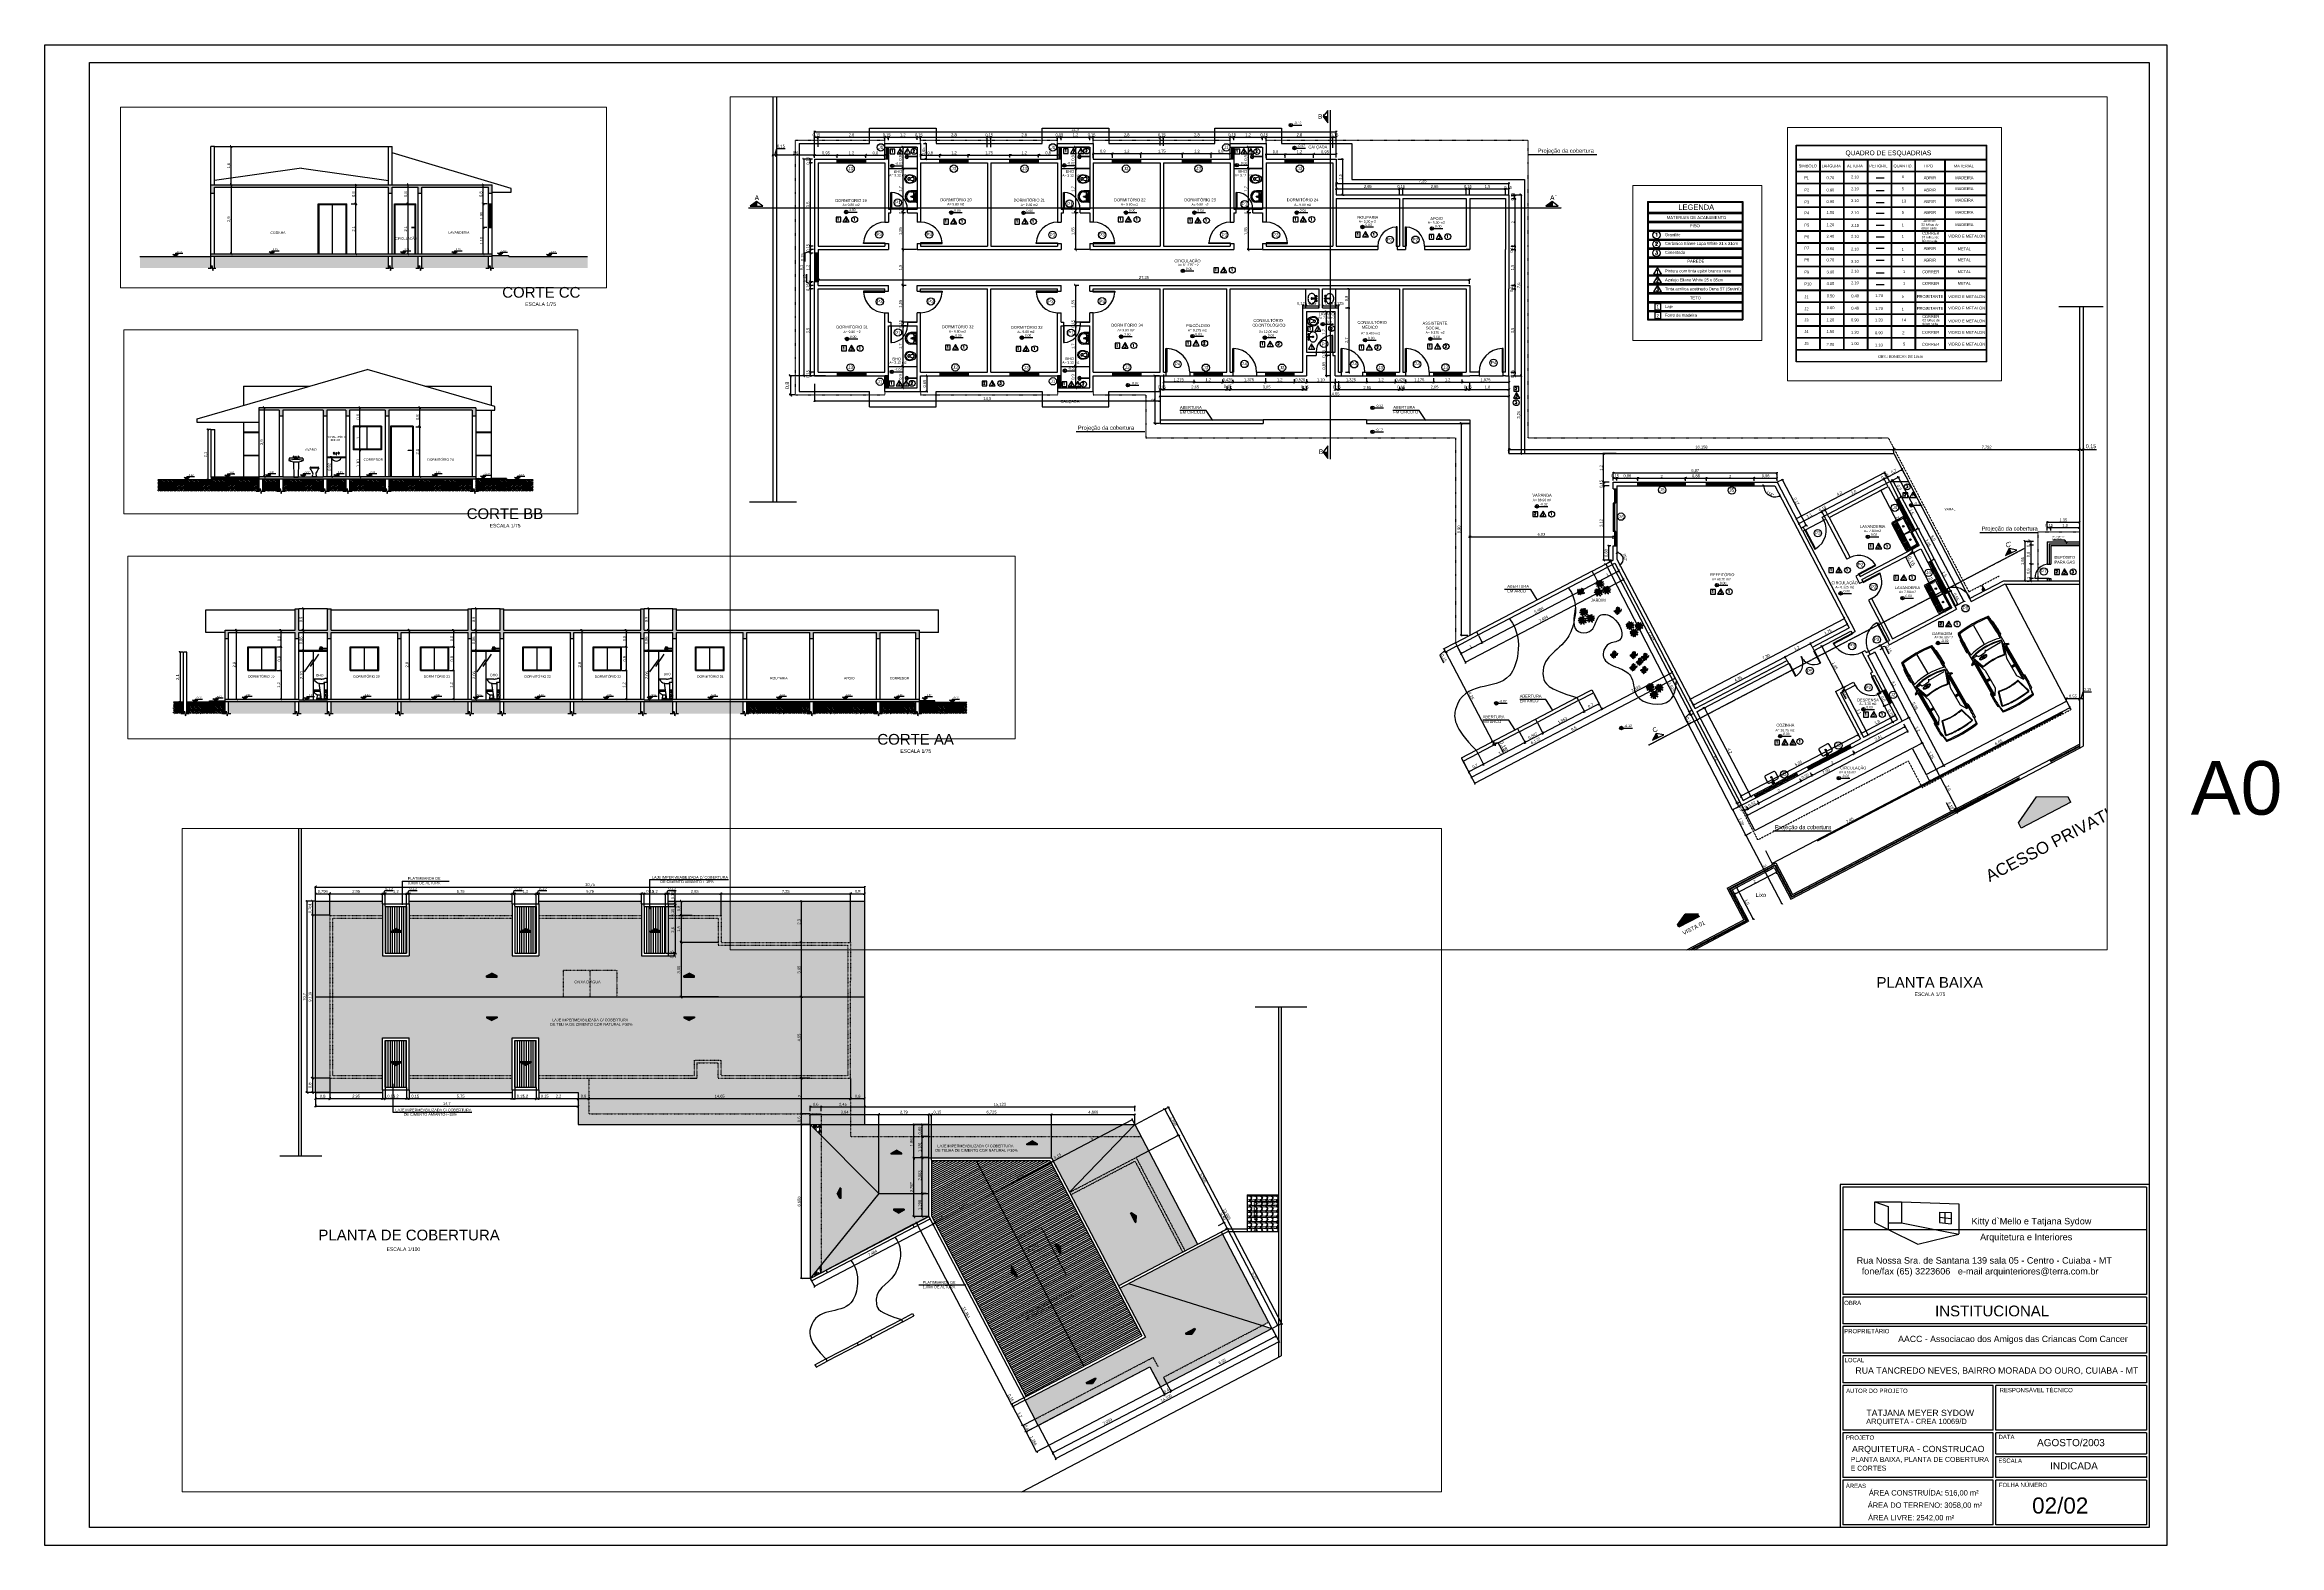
# Paper-space layout 'Layout1' of a CAD drawing. Header units: millimetres. Extents: x 1424 to 2675, y -353 to 487.
# The model-space entities are those that its viewports show. They can reach past a viewport. Long polylines and large blocks are cut down to what shows.
import ezdxf

# ---------------------------------------------------------------- set-up
doc = ezdxf.new("R2010")
doc.units = ezdxf.units.MM
doc.header["$LTSCALE"] = 0.05
doc.header["$MEASUREMENT"] = 0
doc.header["$PDMODE"] = 3
for name, pattern in [('ACAD_ISO03W100', [30, 12, -18]), ('ACAD_ISO04W100', [30, 24, -3, 0, -3]), ('CONTINU', [0])]:
    doc.linetypes.add(name, pattern=pattern)
for name, color, linetype in [('01', 1, 'Continuous'), ('02', 2, 'Continuous'), ('03', 3, 'Continuous'), ('04', 4, 'Continuous'), ('05', 5, 'Continuous'), ('06', 6, 'Continuous'), ('1', 1, 'Continuous'), ('2', 2, 'Continuous'), ('A110', 2, 'Continuous'), ('A2TXT25', 2, 'Continuous'), ('BAN', 13, 'Continuous'), ('CALCADA', 4, 'Continuous'), ('COBERTURA', 7, 'ACAD_ISO03W100'), ('CORTE', 6, 'ACAD_ISO04W100'), ('COZ', 1, 'Continuous'), ('Existente', 7, 'Continuous'), ('P02', 6, 'Continuous'), ('RUAS', 5, 'Continuous'), ('TRACEJADO', 7, 'ACAD_ISO03W100'), ('VE', 82, 'Continuous'), ('VEGET', 3, 'Continuous'), ('VEGETAÇÃO', 112, 'Continuous')]:
    doc.layers.add(name, color=color, linetype=linetype)
doc.layers.add('VIEW', color=9, linetype='Continuous', plot=False)
doc.styles.add('ROMANS', font='romans.shx', dxfattribs={"height": 0.15})
doc.styles.get("Standard").update_dxf_attribs({"font": 'arial.ttf'})
doc.dimstyles.new('ISO-25', dxfattribs={"dimscale": 0.04, "dimtxt": 4, "dimasz": 2.5, "dimexe": 1.25, "dimexo": 0.625, "dimtad": 1, "dimdec": 3, "dimtxsty": 'Standard', "dimblk": 'OBLIQUE', "dimcen": 2.5, "dimadec": 0, "dimazin": 0, "dimtfac": 1, "dimtdec": 3, "dimtmove": 0, "dimatfit": 3, "dimldrblk": 'OBLIQUE', "dimfxl": 1, "dimarcsym": 0})
pattern_1 = [(50, (123.23926, 7.7721), (0.36436934, -0.03187817), [0.0381, -0.4191]), (355, (123.23926, 7.7721), (-0.07048565, 0.3821133), [0.03048, -0.33528]), (100.451, (123.26963, 7.76945), (0.293885, 0.35023338), [0.03238, -0.35618]), (46.1842, (123.23926, 7.8737), (0.5421581, -0.08408466), [0.05715, -0.62865]), (96.6356, (123.28444, 7.8667), (0.4748085, 0.4948511), [0.04857, -0.53427]), (351.184, (123.23926, 7.8737), (0.4748092, 0.4948502), [0.04572, -0.50292]), (21, (123.29006, 7.8483), (0.30322976, -0.20453104), [0.0381, -0.4191]), (326, (123.29006, 7.8483), (0.12360406, 0.36837593), [0.03048, -0.33528]), (71.4514, (123.31533, 7.83126), (0.426833, 0.1638457), [0.03238, -0.35618]), (37.5, (123.23926, 7.7721), (0.006177207, 0.16911008), [0, -0.331216, 0, -0.34036, 0, -0.33655]), (7.5, (123.23926, 7.7721), (0.13363933, 0.20036115), [0, -0.194056, 0, -0.323596, 0, -0.12827]), (327.5, (123.12598, 7.7721), (0.27118119, -0.01145749), [0, -0.127, 0, -0.39624, 0, -0.52578]), (317.5, (123.07518, 7.7721), (0.29625836, 0.05085298), [0, -0.1651, 0, -0.263144, 0, -0.37338])]
pattern_2 = [(50, (123.23926, 7.7721), (0.36436934, -0.03187817), [0.0381, -0.4191]), (355, (123.23926, 7.7721), (-0.07048565, 0.3821133), [0.03048, -0.33528]), (100.451, (123.26963, 7.76945), (0.293885, 0.35023338), [0.03238, -0.35618]), (46.1842, (123.23926, 7.8737), (0.5421581, -0.08408466), [0.05715, -0.62865]), (96.6356, (123.28444, 7.8667), (0.4748085, 0.4948511), [0.04857, -0.53427]), (351.184, (123.23926, 7.8737), (0.4748092, 0.4948502), [0.04572, -0.50292]), (21, (123.29006, 7.8483), (0.30322976, -0.20453104), [0.0381, -0.4191]), (326, (123.29006, 7.8483), (0.12360406, 0.36837593), [0.03048, -0.33528]), (71.4514, (123.31533, 7.83126), (0.426833, 0.1638457), [0.03238, -0.35618]), (37.5, (123.23926, 7.7721), (0.006177207, 0.16911008), [0, -0.331216, 0, -0.34036, 0, -0.33655]), (7.5, (123.23926, 7.7721), (0.13363933, 0.20036115), [0, -0.194056, 0, -0.323596, 0, -0.12827]), (327.5, (123.12598, 7.7721), (0.27118119, -0.01145749), [0, -0.127, 0, -0.39624, 0, -0.52578]), (317.5, (123.07518, 7.7721), (0.29625836, 0.05085298), [0, -0.1651, 0, -0.263144, 0, -0.37338])]
pattern_3 = [(45, (-225.90324, -143.67522), (1e-17, 0.179605122), [0.127, -0.127]), (45, (-225.93691, -143.64154), (1e-17, 0.179605122), [0.127, -0.127]), (45, (-225.97059, -143.60787), (1e-17, 0.179605122), [0.127, -0.127]), (135, (-225.97059, -143.58542), (-0.179605122, 1e-17), [0.127, -0.127]), (135, (-225.93691, -143.55174), (-0.179605122, 1e-17), [0.127, -0.127]), (135, (-225.90324, -143.51806), (-0.179605122, 1e-17), [0.127, -0.127])]
pattern_4 = [(45, (123.23926, 7.7721), (1e-17, 0.17960512), [0.127, -0.127]), (45, (123.20559, 7.80578), (1e-17, 0.17960512), [0.127, -0.127]), (45, (123.17191, 7.83945), (1e-17, 0.17960512), [0.127, -0.127]), (135, (123.17191, 7.8619), (-0.17960512, 1e-17), [0.127, -0.127]), (135, (123.20559, 7.89558), (-0.17960512, 1e-17), [0.127, -0.127]), (135, (123.23926, 7.92926), (-0.17960512, 1e-17), [0.127, -0.127])]
pattern_5 = [(243.2176, (-276.535729, -88.488078), (1.66295211208, 3.26260482417), [0.0624261, -6.1801698]), (278.71, (-276.563858, -88.543808), (-0.80500361074, 5.34808100761), [0.0635688, -6.2933172]), (317.29, (-276.554232, -88.606643), (3.98360778999, -3.657987186), [0.0635688, -6.2933172]), (352.7824, (-276.507521, -88.649761), (3.63473300352, -0.44577568223), [0.0624261, -6.1801698]), (28, (-276.4456, -88.6576), (0.12404281, 0.40572575), [0.03, -0.27]), (208, (-276.50924, -88.474), (-0.12404281, -0.40572575), [0.03, -0.27]), (118, (-276.53043, -88.48526), (-0.40572575, 0.12404281), [0.024, -0.276]), (118, (-276.50924, -88.474), (-0.40572575, 0.12404281), [0.024, -0.276]), (243.5377, (-276.554943, -88.471113), (-0.6370120192, -1.358018879), [0.077421, -2.5032768]), (280.2553, (-276.589442, -88.540422), (1.24431898771, -6.81334491227), [0.0787464, -7.7958963]), (315.7447, (-276.575422, -88.617911), (-4.95270457946, 4.8415613169), [0.0787464, -7.7958963]), (352.4623, (-276.51902, -88.672864), (-1.4820612755, 0.2312876218), [0.077421, -2.5032768]), (28, (-276.44227, -88.68302), (0.12404281, 0.40572575), [0.015, -0.285]), (208, (-276.5417, -88.46407), (-0.12404281, -0.40572575), [0.015, -0.285]), (118, (-276.40086, -88.72896), (-0.40572575, 0.12404281), [0.06, -0.24]), (118, (-276.37967, -88.7177), (-0.40572575, 0.12404281), [0.084, -0.216]), (202.8056, (-276.43962, -88.681612), (2.7896837523, 1.1435317698), [0.2650887, -3.0485196]), (213.1944, (-276.552294, -88.469704), (-2.5080021598, -1.6732977957), [0.2650887, -3.0485196])]
pattern_6 = [(125.2176, (-276.103666, -88.687688), (2.10000034906, -2.99999974996), [0.0624261, -6.1801698]), (160.71, (-276.139666, -88.636688), (5.10000155527, -1.7999959482), [0.0635688, -6.2933172]), (199.29, (-276.199666, -88.615688), (-5.10000155527, -1.7999959482), [0.0635688, -6.2933172]), (234.7824, (-276.259666, -88.636688), (-2.10000034906, -2.99999974996), [0.0624261, -6.1801698]), (270, (-276.29567, -88.6877), (0.3, -0.3), [0.03, -0.27]), (90, (-276.10367, -88.7177), (-0.3, 0.3), [0.03, -0.27]), (0, (-276.10367, -88.6937), (0.3, 0.3), [0.024, -0.276]), (0, (-276.10367, -88.7177), (0.3, 0.3), [0.024, -0.276]), (125.5377, (-276.079666, -88.678688), (-0.900000472, 1.1999994744), [0.077421, -2.5032768]), (162.2553, (-276.124666, -88.615688), (-6.59999886937, 2.10000322881), [0.0787464, -7.7958963]), (197.7447, (-276.199666, -88.591688), (6.59999886937, 2.10000322881), [0.0787464, -7.7958963]), (234.4623, (-276.274666, -88.615688), (0.900000472, 1.1999994744), [0.077421, -2.5032768]), (270, (-276.31967, -88.6787), (0.3, -0.3), [0.015, -0.285]), (90, (-276.07967, -88.6937), (-0.3, 0.3), [0.015, -0.285]), (0, (-276.37967, -88.6937), (0.3, 0.3), [0.06, -0.24]), (0, (-276.37967, -88.7177), (0.3, 0.3), [0.084, -0.216]), (84.8056, (-276.319666, -88.681688), (-0.2999985674, -3.000000201), [0.2650887, -3.0485196]), (95.1944, (-276.079666, -88.681688), (-0.2999985674, 3.000000201), [0.2650887, -3.0485196])]
pattern_7 = [(90, (-276.37967, -88.71769), (-0.127, 1e-17), [])]
pattern_8 = [(305.2176, (-276.655666, -88.747688), (-2.10000034906, 2.99999974996), [0.0624261, -6.1801698]), (340.71, (-276.619666, -88.798688), (-5.10000155527, 1.7999959482), [0.0635688, -6.2933172]), (19.29, (-276.559666, -88.819688), (5.10000155527, 1.7999959482), [0.0635688, -6.2933172]), (54.7824, (-276.499666, -88.798688), (2.10000034906, 2.99999974996), [0.0624261, -6.1801698]), (90, (-276.46367, -88.7477), (-0.3, 0.3), [0.03, -0.27]), (270, (-276.65567, -88.7177), (0.3, -0.3), [0.03, -0.27]), (180, (-276.65567, -88.7417), (-0.3, -0.3), [0.024, -0.276]), (180, (-276.65567, -88.7177), (-0.3, -0.3), [0.024, -0.276]), (305.5377, (-276.679666, -88.756688), (0.900000472, -1.1999994744), [0.077421, -2.5032768]), (342.2553, (-276.634666, -88.819688), (6.59999886937, -2.10000322881), [0.0787464, -7.7958963]), (17.7447, (-276.559666, -88.843688), (-6.59999886937, -2.10000322881), [0.0787464, -7.7958963]), (54.4623, (-276.484666, -88.819688), (-0.900000472, -1.1999994744), [0.077421, -2.5032768]), (90, (-276.43967, -88.7567), (-0.3, 0.3), [0.015, -0.285]), (270, (-276.67967, -88.7417), (0.3, -0.3), [0.015, -0.285]), (180, (-276.37967, -88.7417), (-0.3, -0.3), [0.06, -0.24]), (180, (-276.37967, -88.7177), (-0.3, -0.3), [0.084, -0.216]), (264.8056, (-276.439666, -88.753688), (0.2999985674, 3.000000201), [0.2650887, -3.0485196]), (275.1944, (-276.679666, -88.753688), (0.2999985674, -3.000000201), [0.2650887, -3.0485196])]

# ---------------------------------------------------------------- blocks, each defined once
blk = doc.blocks.new('_Oblique')
at = {"layer": 'TRACEJADO', "color": 0, "lineweight": -2}
blk.add_line((-0.5, -0.5), (0.5, 0.5), dxfattribs=at)
blk = doc.blocks.new('*D25')
at = {"layer": 'BAN', "color": 0}
for p, q in [((357.961, 100.332), (357.961, 100.55)), ((357.961, 100.512), (359.161, 100.512)), ((359.161, 100.332), (359.161, 100.55))]:
    blk.add_line(p, q, dxfattribs=at)
at = {"layer": 'Defpoints', "color": 0}
for p in [(357.961, 100.314), (359.161, 100.512), (359.161, 100.314)]:
    blk.add_point(p, dxfattribs=at)
at = {"layer": 'BAN', "color": 0, "xscale": 0.075, "yscale": 0.075, "zscale": 0.075, "rotation": 180}
blk.add_blockref('_Oblique', (357.961, 100.512), dxfattribs=at)
at = {"layer": 'BAN', "color": 0, "xscale": 0.075, "yscale": 0.075, "zscale": 0.075}
blk.add_blockref('_Oblique', (359.161, 100.512), dxfattribs=at)
at = {"layer": 'BAN', "color": 0, "insert": (358.561, 100.603), "char_height": 0.12, "attachment_point": 5}
blk.add_mtext('1,2', dxfattribs=at)
blk = doc.blocks.new('*D26')
at = {"layer": 'BAN', "color": 0}
for p, q in [((359.161, 100.332), (359.161, 100.55)), ((359.161, 100.512), (359.961, 100.512)), ((359.961, 100.332), (359.961, 100.55))]:
    blk.add_line(p, q, dxfattribs=at)
at = {"layer": 'Defpoints', "color": 0}
for p in [(359.161, 100.314), (359.961, 100.512), (359.961, 100.314)]:
    blk.add_point(p, dxfattribs=at)
at = {"layer": 'BAN', "color": 0, "xscale": 0.075, "yscale": 0.075, "zscale": 0.075, "rotation": 180}
blk.add_blockref('_Oblique', (359.161, 100.512), dxfattribs=at)
at = {"layer": 'BAN', "color": 0, "xscale": 0.075, "yscale": 0.075, "zscale": 0.075}
blk.add_blockref('_Oblique', (359.961, 100.512), dxfattribs=at)
at = {"layer": 'BAN', "color": 0, "insert": (359.561, 100.603), "char_height": 0.12, "attachment_point": 5}
blk.add_mtext('0,8', dxfattribs=at)
blk = doc.blocks.new('*D27')
at = {"layer": 'BAN', "color": 0}
for p, q in [((361.461, 100.342), (361.461, 100.524)), ((361.461, 100.486), (362.261, 100.486)), ((362.261, 100.342), (362.261, 100.524))]:
    blk.add_line(p, q, dxfattribs=at)
at = {"layer": 'Defpoints', "color": 0}
for p in [(361.461, 100.323), (362.261, 100.486), (362.261, 100.323)]:
    blk.add_point(p, dxfattribs=at)
at = {"layer": 'BAN', "color": 0, "xscale": 0.075, "yscale": 0.075, "zscale": 0.075, "rotation": 180}
blk.add_blockref('_Oblique', (361.461, 100.486), dxfattribs=at)
at = {"layer": 'BAN', "color": 0, "xscale": 0.075, "yscale": 0.075, "zscale": 0.075}
blk.add_blockref('_Oblique', (362.261, 100.486), dxfattribs=at)
at = {"layer": 'BAN', "color": 0, "insert": (361.861, 100.577), "char_height": 0.12, "attachment_point": 5}
blk.add_mtext('0,8', dxfattribs=at)
blk = doc.blocks.new('*D28')
at = {"layer": 'BAN', "color": 0}
for p, q in [((362.261, 100.342), (362.261, 100.524)), ((362.261, 100.486), (363.461, 100.486)), ((363.461, 100.342), (363.461, 100.524))]:
    blk.add_line(p, q, dxfattribs=at)
at = {"layer": 'Defpoints', "color": 0}
for p in [(362.261, 100.323), (363.461, 100.486), (363.461, 100.323)]:
    blk.add_point(p, dxfattribs=at)
at = {"layer": 'BAN', "color": 0, "xscale": 0.075, "yscale": 0.075, "zscale": 0.075, "rotation": 180}
blk.add_blockref('_Oblique', (362.261, 100.486), dxfattribs=at)
at = {"layer": 'BAN', "color": 0, "xscale": 0.075, "yscale": 0.075, "zscale": 0.075}
blk.add_blockref('_Oblique', (363.461, 100.486), dxfattribs=at)
at = {"layer": 'BAN', "color": 0, "insert": (362.861, 100.577), "char_height": 0.12, "attachment_point": 5}
blk.add_mtext('1,2', dxfattribs=at)
blk = doc.blocks.new('*D29')
at = {"layer": 'BAN', "color": 0}
for p, q in [((354.211, 100.332), (354.211, 100.55)), ((354.211, 100.512), (355.011, 100.512)), ((355.011, 100.332), (355.011, 100.55))]:
    blk.add_line(p, q, dxfattribs=at)
at = {"layer": 'Defpoints', "color": 0}
for p in [(354.211, 100.314), (355.011, 100.512), (355.011, 100.314)]:
    blk.add_point(p, dxfattribs=at)
at = {"layer": 'BAN', "color": 0, "xscale": 0.075, "yscale": 0.075, "zscale": 0.075, "rotation": 180}
blk.add_blockref('_Oblique', (354.211, 100.512), dxfattribs=at)
at = {"layer": 'BAN', "color": 0, "xscale": 0.075, "yscale": 0.075, "zscale": 0.075}
blk.add_blockref('_Oblique', (355.011, 100.512), dxfattribs=at)
at = {"layer": 'BAN', "color": 0, "insert": (354.611, 100.603), "char_height": 0.12, "attachment_point": 5}
blk.add_mtext('0,8', dxfattribs=at)
blk = doc.blocks.new('*D30')
at = {"layer": 'BAN', "color": 0}
for p, q in [((355.011, 100.332), (355.011, 100.55)), ((355.011, 100.512), (356.211, 100.512)), ((356.211, 100.332), (356.211, 100.55))]:
    blk.add_line(p, q, dxfattribs=at)
at = {"layer": 'Defpoints', "color": 0}
for p in [(355.011, 100.314), (356.211, 100.512), (356.211, 100.314)]:
    blk.add_point(p, dxfattribs=at)
at = {"layer": 'BAN', "color": 0, "xscale": 0.075, "yscale": 0.075, "zscale": 0.075, "rotation": 180}
blk.add_blockref('_Oblique', (355.011, 100.512), dxfattribs=at)
at = {"layer": 'BAN', "color": 0, "xscale": 0.075, "yscale": 0.075, "zscale": 0.075}
blk.add_blockref('_Oblique', (356.211, 100.512), dxfattribs=at)
at = {"layer": 'BAN', "color": 0, "insert": (355.611, 100.603), "char_height": 0.12, "attachment_point": 5}
blk.add_mtext('1,2', dxfattribs=at)
blk = doc.blocks.new('*D31')
at = {"layer": 'BAN', "color": 0}
for p, q in [((356.211, 100.332), (356.211, 100.55)), ((356.211, 100.512), (357.961, 100.512)), ((357.961, 100.332), (357.961, 100.55))]:
    blk.add_line(p, q, dxfattribs=at)
at = {"layer": 'Defpoints', "color": 0}
for p in [(356.211, 100.314), (357.961, 100.512), (357.961, 100.314)]:
    blk.add_point(p, dxfattribs=at)
at = {"layer": 'BAN', "color": 0, "xscale": 0.075, "yscale": 0.075, "zscale": 0.075, "rotation": 180}
blk.add_blockref('_Oblique', (356.211, 100.512), dxfattribs=at)
at = {"layer": 'BAN', "color": 0, "xscale": 0.075, "yscale": 0.075, "zscale": 0.075}
blk.add_blockref('_Oblique', (357.961, 100.512), dxfattribs=at)
at = {"layer": 'BAN', "color": 0, "insert": (357.086, 100.603), "char_height": 0.12, "attachment_point": 5}
blk.add_mtext('1,75', dxfattribs=at)
blk = doc.blocks.new('*D32')
at = {"layer": 'BAN', "color": 0}
for p, q in [((347.084, 100.933), (347.225, 100.933)), ((347.188, 100.933), (347.188, 100.283)), ((347.049, 100.283), (347.225, 100.283))]:
    blk.add_line(p, q, dxfattribs=at)
at = {"layer": 'Defpoints', "color": 0}
for p in [(347.065, 100.933), (347.031, 100.283), (347.188, 100.283)]:
    blk.add_point(p, dxfattribs=at)
at = {"layer": 'BAN', "color": 0, "xscale": 0.075, "yscale": 0.075, "zscale": 0.075}
for p, rotation in [((347.188, 100.933), 90), ((347.188, 100.283), 270)]:
    blk.add_blockref('_Oblique', p, dxfattribs=dict(at, rotation=rotation))
at = {"layer": 'BAN', "color": 0, "insert": (347.097, 100.608), "char_height": 0.12, "attachment_point": 5, "rotation": 90}
blk.add_mtext('0,65', dxfattribs=at)
blk = doc.blocks.new('*D33')
at = {"layer": 'BAN', "color": 0}
for p, q in [((346.792, 100.783), (346.174, 100.783)), ((346.211, 100.783), (346.211, 99.883)), ((346.792, 99.883), (346.174, 99.883))]:
    blk.add_line(p, q, dxfattribs=at)
at = {"layer": 'Defpoints', "color": 0}
for p in [(346.811, 100.783), (346.211, 99.883), (346.811, 99.883)]:
    blk.add_point(p, dxfattribs=at)
at = {"layer": 'BAN', "color": 0, "xscale": 0.075, "yscale": 0.075, "zscale": 0.075}
for p, rotation in [((346.211, 100.783), 90), ((346.211, 99.883), 270)]:
    blk.add_blockref('_Oblique', p, dxfattribs=dict(at, rotation=rotation))
at = {"layer": 'BAN', "color": 0, "insert": (346.12, 100.333), "char_height": 0.12, "attachment_point": 5, "rotation": 90}
blk.add_mtext('0,9', dxfattribs=at)
blk = doc.blocks.new('*D34')
at = {"layer": 'BAN', "color": 0}
for p, q in [((363.461, 100.342), (363.461, 100.524)), ((363.461, 100.486), (364.411, 100.486)), ((364.411, 100.354), (364.411, 100.524))]:
    blk.add_line(p, q, dxfattribs=at)
at = {"layer": 'Defpoints', "color": 0}
for p in [(363.461, 100.323), (364.411, 100.486), (364.411, 100.336)]:
    blk.add_point(p, dxfattribs=at)
at = {"layer": 'BAN', "color": 0, "xscale": 0.075, "yscale": 0.075, "zscale": 0.075, "rotation": 180}
blk.add_blockref('_Oblique', (363.461, 100.486), dxfattribs=at)
at = {"layer": 'BAN', "color": 0, "xscale": 0.075, "yscale": 0.075, "zscale": 0.075}
blk.add_blockref('_Oblique', (364.411, 100.486), dxfattribs=at)
at = {"layer": 'BAN', "color": 0, "insert": (363.936, 100.577), "char_height": 0.12, "attachment_point": 5}
blk.add_mtext('0,95', dxfattribs=at)
blk = doc.blocks.new('*D35')
at = {"layer": 'BAN', "color": 0}
for p, q in [((342.511, 100.49), (342.511, 101.468)), ((342.511, 101.43), (364.411, 101.43)), ((364.411, 100.507), (364.411, 101.468))]:
    blk.add_line(p, q, dxfattribs=at)
at = {"layer": 'Defpoints', "color": 0}
for p in [(364.411, 101.43), (342.511, 100.471), (364.411, 100.488)]:
    blk.add_point(p, dxfattribs=at)
at = {"layer": 'BAN', "color": 0, "xscale": 0.075, "yscale": 0.075, "zscale": 0.075, "rotation": 180}
blk.add_blockref('_Oblique', (342.511, 101.43), dxfattribs=at)
at = {"layer": 'BAN', "color": 0, "xscale": 0.075, "yscale": 0.075, "zscale": 0.075}
blk.add_blockref('_Oblique', (364.411, 101.43), dxfattribs=at)
at = {"layer": 'BAN', "color": 0, "insert": (353.461, 101.521), "char_height": 0.12, "attachment_point": 5}
blk.add_mtext('21,9', dxfattribs=at)
blk = doc.blocks.new('*D36')
at = {"layer": 'BAN', "color": 0}
for p, q in [((364.411, 99.05), (364.411, 99.069)), ((364.411, 99.032), (367.061, 99.032)), ((367.061, 98.784), (367.061, 99.069))]:
    blk.add_line(p, q, dxfattribs=at)
at = {"layer": 'Defpoints', "color": 0}
for p in [(364.411, 99.032), (367.061, 99.032), (367.061, 98.765)]:
    blk.add_point(p, dxfattribs=at)
at = {"layer": 'BAN', "color": 0, "xscale": 0.075, "yscale": 0.075, "zscale": 0.075, "rotation": 180}
blk.add_blockref('_Oblique', (364.411, 99.032), dxfattribs=at)
at = {"layer": 'BAN', "color": 0, "xscale": 0.075, "yscale": 0.075, "zscale": 0.075}
blk.add_blockref('_Oblique', (367.061, 99.032), dxfattribs=at)
at = {"layer": 'BAN', "color": 0, "insert": (365.736, 99.122), "char_height": 0.12, "attachment_point": 5}
blk.add_mtext('2,65', dxfattribs=at)
blk = doc.blocks.new('*D37')
at = {"layer": 'BAN', "color": 0}
for p, q in [((364.411, 99.132), (364.411, 99.301)), ((364.411, 99.263), (371.661, 99.263)), ((371.661, 98.884), (371.661, 99.301))]:
    blk.add_line(p, q, dxfattribs=at)
at = {"layer": 'Defpoints', "color": 0}
for p in [(371.661, 99.263), (364.411, 99.113), (371.661, 98.865)]:
    blk.add_point(p, dxfattribs=at)
at = {"layer": 'BAN', "color": 0, "xscale": 0.075, "yscale": 0.075, "zscale": 0.075, "rotation": 180}
blk.add_blockref('_Oblique', (364.411, 99.263), dxfattribs=at)
at = {"layer": 'BAN', "color": 0, "xscale": 0.075, "yscale": 0.075, "zscale": 0.075}
blk.add_blockref('_Oblique', (371.661, 99.263), dxfattribs=at)
at = {"layer": 'BAN', "color": 0, "insert": (368.036, 99.354), "char_height": 0.12, "attachment_point": 5}
blk.add_mtext('7,25', dxfattribs=at)
blk = doc.blocks.new('*D38')
at = {"layer": 'BAN', "color": 0}
for p, q in [((364.361, 90.947), (364.361, 90.575)), ((364.361, 90.612), (367.061, 90.612)), ((367.061, 90.725), (367.061, 90.575))]:
    blk.add_line(p, q, dxfattribs=at)
at = {"layer": 'Defpoints', "color": 0}
for p in [(364.361, 90.966), (367.061, 90.744), (367.061, 90.612)]:
    blk.add_point(p, dxfattribs=at)
at = {"layer": 'BAN', "color": 0, "xscale": 0.075, "yscale": 0.075, "zscale": 0.075, "rotation": 180}
blk.add_blockref('_Oblique', (364.361, 90.612), dxfattribs=at)
at = {"layer": 'BAN', "color": 0, "xscale": 0.075, "yscale": 0.075, "zscale": 0.075}
blk.add_blockref('_Oblique', (367.061, 90.612), dxfattribs=at)
at = {"layer": 'BAN', "color": 0, "insert": (365.711, 90.692), "char_height": 0.12, "attachment_point": 5}
blk.add_mtext('2.65', dxfattribs=at)
blk = doc.blocks.new('*D39')
at = {"layer": 'BAN', "color": 0}
for p, q in [((365.686, 91.032), (365.686, 90.881)), ((365.686, 90.918), (366.886, 90.918)), ((366.886, 91.032), (366.886, 90.881))]:
    blk.add_line(p, q, dxfattribs=at)
at = {"layer": 'Defpoints', "color": 0}
for p in [(365.686, 91.051), (366.886, 91.051), (366.886, 90.918)]:
    blk.add_point(p, dxfattribs=at)
at = {"layer": 'BAN', "color": 0, "xscale": 0.075, "yscale": 0.075, "zscale": 0.075, "rotation": 180}
blk.add_blockref('_Oblique', (365.686, 90.918), dxfattribs=at)
at = {"layer": 'BAN', "color": 0, "xscale": 0.075, "yscale": 0.075, "zscale": 0.075}
blk.add_blockref('_Oblique', (366.886, 90.918), dxfattribs=at)
at = {"layer": 'BAN', "color": 0, "insert": (366.286, 91.009), "char_height": 0.12, "attachment_point": 5}
blk.add_mtext('1,2', dxfattribs=at)
blk = doc.blocks.new('*D40')
at = {"layer": 'BAN', "color": 0}
for p, q in [((342.661, 95.231), (342.661, 95.25)), ((342.661, 95.212), (370.011, 95.212)), ((370.011, 95.046), (370.011, 95.25))]:
    blk.add_line(p, q, dxfattribs=at)
at = {"layer": 'Defpoints', "color": 0}
for p in [(342.661, 95.212), (370.011, 95.212), (370.011, 95.027)]:
    blk.add_point(p, dxfattribs=at)
at = {"layer": 'BAN', "color": 0, "xscale": 0.075, "yscale": 0.075, "zscale": 0.075, "rotation": 180}
blk.add_blockref('_Oblique', (342.661, 95.212), dxfattribs=at)
at = {"layer": 'BAN', "color": 0, "xscale": 0.075, "yscale": 0.075, "zscale": 0.075}
blk.add_blockref('_Oblique', (370.011, 95.212), dxfattribs=at)
at = {"layer": 'BAN', "color": 0, "insert": (356.336, 95.303), "char_height": 0.12, "attachment_point": 5}
blk.add_mtext('27,35', dxfattribs=at)
blk = doc.blocks.new('*D41')
at = {"layer": 'BAN', "color": 0}
for p, q in [((348.961, 100.347), (348.961, 100.484)), ((348.961, 100.447), (350.711, 100.447)), ((350.711, 100.347), (350.711, 100.484))]:
    blk.add_line(p, q, dxfattribs=at)
at = {"layer": 'Defpoints', "color": 0}
for p in [(348.961, 100.329), (350.711, 100.447), (350.711, 100.329)]:
    blk.add_point(p, dxfattribs=at)
at = {"layer": 'BAN', "color": 0, "xscale": 0.075, "yscale": 0.075, "zscale": 0.075, "rotation": 180}
blk.add_blockref('_Oblique', (348.961, 100.447), dxfattribs=at)
at = {"layer": 'BAN', "color": 0, "xscale": 0.075, "yscale": 0.075, "zscale": 0.075}
blk.add_blockref('_Oblique', (350.711, 100.447), dxfattribs=at)
at = {"layer": 'BAN', "color": 0, "insert": (349.836, 100.537), "char_height": 0.12, "attachment_point": 5}
blk.add_mtext('1,75', dxfattribs=at)
blk = doc.blocks.new('*D42')
at = {"layer": 'BAN', "color": 0}
for p, q in [((342.511, 90.852), (342.511, 90.091)), ((357.011, 90.307), (357.011, 90.091)), ((342.511, 90.129), (357.011, 90.129))]:
    blk.add_line(p, q, dxfattribs=at)
at = {"layer": 'Defpoints', "color": 0}
for p in [(342.511, 90.871), (357.011, 90.325), (357.011, 90.129)]:
    blk.add_point(p, dxfattribs=at)
at = {"layer": 'BAN', "color": 0, "xscale": 0.075, "yscale": 0.075, "zscale": 0.075, "rotation": 180}
blk.add_blockref('_Oblique', (342.511, 90.129), dxfattribs=at)
at = {"layer": 'BAN', "color": 0, "xscale": 0.075, "yscale": 0.075, "zscale": 0.075}
blk.add_blockref('_Oblique', (357.011, 90.129), dxfattribs=at)
at = {"layer": 'BAN', "color": 0, "insert": (349.761, 90.22), "char_height": 0.12, "attachment_point": 5}
blk.add_mtext('14,5', dxfattribs=at)
blk = doc.blocks.new('*D43')
at = {"layer": 'BAN', "color": 0}
for p, q in [((340.911, 100.461), (340.911, 100.48)), ((342.511, 100.442), (340.911, 100.442)), ((342.511, 100.461), (342.511, 100.48))]:
    blk.add_line(p, q, dxfattribs=at)
at = {"layer": 'Defpoints', "color": 0}
for p in [(340.911, 100.442), (340.911, 100.442), (342.511, 100.442)]:
    blk.add_point(p, dxfattribs=at)
at = {"layer": 'BAN', "color": 0, "xscale": 0.075, "yscale": 0.075, "zscale": 0.075, "rotation": 180}
blk.add_blockref('_Oblique', (340.911, 100.442), dxfattribs=at)
at = {"layer": 'BAN', "color": 0, "xscale": 0.075, "yscale": 0.075, "zscale": 0.075}
blk.add_blockref('_Oblique', (342.511, 100.442), dxfattribs=at)
at = {"layer": 'BAN', "color": 0, "insert": (341.711, 100.533), "char_height": 0.12, "attachment_point": 5}
blk.add_mtext('1,6', dxfattribs=at)
blk = doc.blocks.new('*D44')
at = {"layer": 'BAN', "color": 0}
for p, q in [((340.836, 100.442), (340.921, 100.724)), ((340.921, 100.724), (341.271, 100.724)), ((340.761, 100.461), (340.761, 100.48)), ((340.911, 100.442), (340.761, 100.442)), ((340.911, 100.461), (340.911, 100.48))]:
    blk.add_line(p, q, dxfattribs=at)
at = {"layer": 'Defpoints', "color": 0}
for p in [(340.761, 100.442), (340.761, 100.442), (340.911, 100.442)]:
    blk.add_point(p, dxfattribs=at)
at = {"layer": 'BAN', "color": 0, "xscale": 0.075, "yscale": 0.075, "zscale": 0.075, "rotation": 180}
blk.add_blockref('_Oblique', (340.761, 100.442), dxfattribs=at)
at = {"layer": 'BAN', "color": 0, "xscale": 0.075, "yscale": 0.075, "zscale": 0.075}
blk.add_blockref('_Oblique', (340.911, 100.442), dxfattribs=at)
at = {"layer": 'BAN', "color": 0, "insert": (341.096, 100.815), "char_height": 0.12, "attachment_point": 5}
blk.add_mtext('0,15', dxfattribs=at)
blk = doc.blocks.new('*D45')
at = {"layer": 'BAN', "color": 0}
for p, q in [((342.452, 94.983), (342.291, 94.983)), ((342.452, 94.833), (342.291, 94.833)), ((342.328, 94.983), (342.328, 94.833))]:
    blk.add_line(p, q, dxfattribs=at)
at = {"layer": 'Defpoints', "color": 0}
for p in [(342.328, 94.833), (342.471, 94.983), (342.471, 94.833)]:
    blk.add_point(p, dxfattribs=at)
at = {"layer": 'BAN', "color": 0, "xscale": 0.075, "yscale": 0.075, "zscale": 0.075}
for p, rotation in [((342.328, 94.983), 90), ((342.328, 94.833), 270)]:
    blk.add_blockref('_Oblique', p, dxfattribs=dict(at, rotation=rotation))
at = {"layer": 'BAN', "color": 0, "insert": (342.237, 94.908), "char_height": 0.12, "attachment_point": 5, "rotation": 90}
blk.add_mtext('0,15', dxfattribs=at)
blk = doc.blocks.new('*D46')
at = {"layer": 'BAN', "color": 0}
for p, q in [((342.452, 94.833), (342.291, 94.833)), ((342.328, 94.833), (342.328, 91.333)), ((342.456, 91.333), (342.291, 91.333))]:
    blk.add_line(p, q, dxfattribs=at)
at = {"layer": 'Defpoints', "color": 0}
for p in [(342.471, 94.833), (342.328, 91.333), (342.474, 91.333)]:
    blk.add_point(p, dxfattribs=at)
at = {"layer": 'BAN', "color": 0, "xscale": 0.075, "yscale": 0.075, "zscale": 0.075}
for p, rotation in [((342.328, 94.833), 90), ((342.328, 91.333), 270)]:
    blk.add_blockref('_Oblique', p, dxfattribs=dict(at, rotation=rotation))
at = {"layer": 'BAN', "color": 0, "insert": (342.237, 93.083), "char_height": 0.12, "attachment_point": 5, "rotation": 90}
blk.add_mtext('3,5', dxfattribs=at)
blk = doc.blocks.new('*D47')
at = {"layer": 'BAN', "color": 0}
for p, q in [((342.349, 100.283), (342.017, 100.283)), ((342.054, 100.283), (342.054, 91.183)), ((342.381, 91.183), (342.017, 91.183))]:
    blk.add_line(p, q, dxfattribs=at)
at = {"layer": 'Defpoints', "color": 0}
for p in [(342.367, 100.283), (342.054, 91.183), (342.4, 91.183)]:
    blk.add_point(p, dxfattribs=at)
at = {"layer": 'BAN', "color": 0, "xscale": 0.075, "yscale": 0.075, "zscale": 0.075}
for p, rotation in [((342.054, 100.283), 90), ((342.054, 91.183), 270)]:
    blk.add_blockref('_Oblique', p, dxfattribs=dict(at, rotation=rotation))
at = {"layer": 'BAN', "color": 0, "insert": (341.963, 95.733), "char_height": 0.12, "attachment_point": 5, "rotation": 90}
blk.add_mtext('9,1', dxfattribs=at)
blk = doc.blocks.new('*D48')
at = {"layer": 'BAN', "color": 0}
for p, q in [((342.456, 91.333), (342.291, 91.333)), ((342.459, 91.183), (342.291, 91.183)), ((342.328, 91.333), (342.328, 91.183))]:
    blk.add_line(p, q, dxfattribs=at)
at = {"layer": 'Defpoints', "color": 0}
for p in [(342.328, 91.183), (342.474, 91.333), (342.478, 91.183)]:
    blk.add_point(p, dxfattribs=at)
at = {"layer": 'BAN', "color": 0, "xscale": 0.075, "yscale": 0.075, "zscale": 0.075}
for p, rotation in [((342.328, 91.333), 90), ((342.328, 91.183), 270)]:
    blk.add_blockref('_Oblique', p, dxfattribs=dict(at, rotation=rotation))
at = {"layer": 'BAN', "color": 0, "insert": (342.237, 91.258), "char_height": 0.12, "attachment_point": 5, "rotation": 90}
blk.add_mtext('0,15', dxfattribs=at)
blk = doc.blocks.new('*D49')
at = {"layer": 'BAN', "color": 0}
for p, q in [((346.364, 93.433), (346.174, 93.433)), ((346.372, 93.283), (346.174, 93.283)), ((346.211, 93.433), (346.211, 93.283))]:
    blk.add_line(p, q, dxfattribs=at)
at = {"layer": 'Defpoints', "color": 0}
for p in [(346.211, 93.283), (346.383, 93.433), (346.391, 93.283)]:
    blk.add_point(p, dxfattribs=at)
at = {"layer": 'BAN', "color": 0, "xscale": 0.075, "yscale": 0.075, "zscale": 0.075}
for p, rotation in [((346.211, 93.433), 90), ((346.211, 93.283), 270)]:
    blk.add_blockref('_Oblique', p, dxfattribs=dict(at, rotation=rotation))
at = {"layer": 'BAN', "color": 0, "insert": (346.12, 93.358), "char_height": 0.12, "attachment_point": 5, "rotation": 90}
blk.add_mtext('0,15', dxfattribs=at)
blk = doc.blocks.new('*D50')
at = {"layer": 'BAN', "color": 0}
for p, q in [((346.372, 93.283), (346.174, 93.283)), ((346.211, 93.283), (346.211, 91.583)), ((346.192, 91.583), (346.174, 91.583))]:
    blk.add_line(p, q, dxfattribs=at)
at = {"layer": 'Defpoints', "color": 0}
for p in [(346.391, 93.283), (346.211, 91.583), (346.211, 91.583)]:
    blk.add_point(p, dxfattribs=at)
at = {"layer": 'BAN', "color": 0, "xscale": 0.075, "yscale": 0.075, "zscale": 0.075}
for p, rotation in [((346.211, 93.283), 90), ((346.211, 91.583), 270)]:
    blk.add_blockref('_Oblique', p, dxfattribs=dict(at, rotation=rotation))
at = {"layer": 'BAN', "color": 0, "insert": (346.12, 92.433), "char_height": 0.12, "attachment_point": 5, "rotation": 90}
blk.add_mtext('1,7', dxfattribs=at)
blk = doc.blocks.new('*D51')
at = {"layer": 'BAN', "color": 0}
for p, q in [((346.192, 91.583), (346.174, 91.583)), ((346.211, 91.583), (346.211, 90.683)), ((346.192, 90.683), (346.174, 90.683))]:
    blk.add_line(p, q, dxfattribs=at)
at = {"layer": 'Defpoints', "color": 0}
for p in [(346.211, 91.583), (346.211, 90.683), (346.211, 90.683)]:
    blk.add_point(p, dxfattribs=at)
at = {"layer": 'BAN', "color": 0, "xscale": 0.075, "yscale": 0.075, "zscale": 0.075}
for p, rotation in [((346.211, 91.583), 90), ((346.211, 90.683), 270)]:
    blk.add_blockref('_Oblique', p, dxfattribs=dict(at, rotation=rotation))
at = {"layer": 'BAN', "color": 0, "insert": (346.12, 91.133), "char_height": 0.12, "attachment_point": 5, "rotation": 90}
blk.add_mtext('0,9', dxfattribs=at)
blk = doc.blocks.new('*D52')
at = {"layer": 'BAN', "color": 0}
for p, q in [((342.426, 100.283), (342.291, 100.283)), ((342.426, 100.133), (342.291, 100.133)), ((342.328, 100.283), (342.328, 100.133))]:
    blk.add_line(p, q, dxfattribs=at)
at = {"layer": 'Defpoints', "color": 0}
for p in [(342.328, 100.133), (342.445, 100.283), (342.445, 100.133)]:
    blk.add_point(p, dxfattribs=at)
at = {"layer": 'BAN', "color": 0, "xscale": 0.075, "yscale": 0.075, "zscale": 0.075}
for p, rotation in [((342.328, 100.283), 90), ((342.328, 100.133), 270)]:
    blk.add_blockref('_Oblique', p, dxfattribs=dict(at, rotation=rotation))
at = {"layer": 'BAN', "color": 0, "insert": (342.237, 100.208), "char_height": 0.12, "attachment_point": 5, "rotation": 90}
blk.add_mtext('0,15', dxfattribs=at)
blk = doc.blocks.new('*D53')
at = {"layer": 'BAN', "color": 0}
for p, q in [((342.511, 100.33), (342.511, 100.48)), ((342.511, 100.442), (343.461, 100.442)), ((343.461, 100.33), (343.461, 100.48))]:
    blk.add_line(p, q, dxfattribs=at)
at = {"layer": 'Defpoints', "color": 0}
for p in [(342.511, 100.311), (343.461, 100.442), (343.461, 100.311)]:
    blk.add_point(p, dxfattribs=at)
at = {"layer": 'BAN', "color": 0, "xscale": 0.075, "yscale": 0.075, "zscale": 0.075, "rotation": 180}
blk.add_blockref('_Oblique', (342.511, 100.442), dxfattribs=at)
at = {"layer": 'BAN', "color": 0, "xscale": 0.075, "yscale": 0.075, "zscale": 0.075}
blk.add_blockref('_Oblique', (343.461, 100.442), dxfattribs=at)
at = {"layer": 'BAN', "color": 0, "insert": (342.986, 100.533), "char_height": 0.12, "attachment_point": 5}
blk.add_mtext('0,95', dxfattribs=at)
blk = doc.blocks.new('*D54')
at = {"layer": 'BAN', "color": 0}
for p, q in [((343.461, 100.33), (343.461, 100.48)), ((343.461, 100.442), (344.661, 100.442)), ((344.661, 100.334), (344.661, 100.48))]:
    blk.add_line(p, q, dxfattribs=at)
at = {"layer": 'Defpoints', "color": 0}
for p in [(343.461, 100.311), (344.661, 100.442), (344.661, 100.315)]:
    blk.add_point(p, dxfattribs=at)
at = {"layer": 'BAN', "color": 0, "xscale": 0.075, "yscale": 0.075, "zscale": 0.075, "rotation": 180}
blk.add_blockref('_Oblique', (343.461, 100.442), dxfattribs=at)
at = {"layer": 'BAN', "color": 0, "xscale": 0.075, "yscale": 0.075, "zscale": 0.075}
blk.add_blockref('_Oblique', (344.661, 100.442), dxfattribs=at)
at = {"layer": 'BAN', "color": 0, "insert": (344.061, 100.533), "char_height": 0.12, "attachment_point": 5}
blk.add_mtext('1,2', dxfattribs=at)
blk = doc.blocks.new('*D55')
at = {"layer": 'BAN', "color": 0}
for p, q in [((344.661, 100.334), (344.661, 100.48)), ((344.661, 100.442), (345.461, 100.442)), ((345.461, 100.461), (345.461, 100.48))]:
    blk.add_line(p, q, dxfattribs=at)
at = {"layer": 'Defpoints', "color": 0}
for p in [(344.661, 100.315), (345.461, 100.442), (345.461, 100.442)]:
    blk.add_point(p, dxfattribs=at)
at = {"layer": 'BAN', "color": 0, "xscale": 0.075, "yscale": 0.075, "zscale": 0.075, "rotation": 180}
blk.add_blockref('_Oblique', (344.661, 100.442), dxfattribs=at)
at = {"layer": 'BAN', "color": 0, "xscale": 0.075, "yscale": 0.075, "zscale": 0.075}
blk.add_blockref('_Oblique', (345.461, 100.442), dxfattribs=at)
at = {"layer": 'BAN', "color": 0, "insert": (345.061, 100.533), "char_height": 0.12, "attachment_point": 5}
blk.add_mtext('0,8', dxfattribs=at)
blk = doc.blocks.new('*D56')
at = {"layer": 'BAN', "color": 0}
for p, q in [((342.449, 96.633), (342.291, 96.633)), ((342.456, 96.483), (342.291, 96.483)), ((342.328, 96.633), (342.328, 96.483))]:
    blk.add_line(p, q, dxfattribs=at)
at = {"layer": 'Defpoints', "color": 0}
for p in [(342.328, 96.483), (342.468, 96.633), (342.474, 96.483)]:
    blk.add_point(p, dxfattribs=at)
at = {"layer": 'BAN', "color": 0, "xscale": 0.075, "yscale": 0.075, "zscale": 0.075}
for p, rotation in [((342.328, 96.633), 90), ((342.328, 96.483), 270)]:
    blk.add_blockref('_Oblique', p, dxfattribs=dict(at, rotation=rotation))
at = {"layer": 'BAN', "color": 0, "insert": (342.237, 96.558), "char_height": 0.12, "attachment_point": 5, "rotation": 90}
blk.add_mtext('0,15', dxfattribs=at)
blk = doc.blocks.new('*D57')
at = {"layer": 'BAN', "color": 0}
for p, q in [((342.328, 96.408), (342.1, 96.338)), ((342.1, 96.338), (342.1, 95.988)), ((342.456, 96.483), (342.291, 96.483)), ((342.452, 96.333), (342.291, 96.333)), ((342.328, 96.483), (342.328, 96.333))]:
    blk.add_line(p, q, dxfattribs=at)
at = {"layer": 'Defpoints', "color": 0}
for p in [(342.328, 96.333), (342.471, 96.333), (342.474, 96.483)]:
    blk.add_point(p, dxfattribs=at)
at = {"layer": 'BAN', "color": 0, "xscale": 0.075, "yscale": 0.075, "zscale": 0.075}
for p, rotation in [((342.328, 96.483), 90), ((342.328, 96.333), 270)]:
    blk.add_blockref('_Oblique', p, dxfattribs=dict(at, rotation=rotation))
at = {"layer": 'BAN', "color": 0, "insert": (342.009, 96.163), "char_height": 0.12, "attachment_point": 5, "rotation": 90}
blk.add_mtext('0,15', dxfattribs=at)
blk = doc.blocks.new('*D58')
at = {"layer": 'BAN', "color": 0}
for p, q in [((342.452, 96.333), (342.291, 96.333)), ((342.328, 96.333), (342.328, 95.133)), ((342.449, 95.133), (342.291, 95.133))]:
    blk.add_line(p, q, dxfattribs=at)
at = {"layer": 'Defpoints', "color": 0}
for p in [(342.471, 96.333), (342.328, 95.133), (342.468, 95.133)]:
    blk.add_point(p, dxfattribs=at)
at = {"layer": 'BAN', "color": 0, "xscale": 0.075, "yscale": 0.075, "zscale": 0.075}
for p, rotation in [((342.328, 96.333), 90), ((342.328, 95.133), 270)]:
    blk.add_blockref('_Oblique', p, dxfattribs=dict(at, rotation=rotation))
at = {"layer": 'BAN', "color": 0, "insert": (342.237, 95.733), "char_height": 0.12, "attachment_point": 5, "rotation": 90}
blk.add_mtext('1,2', dxfattribs=at)
blk = doc.blocks.new('*D59')
at = {"layer": 'BAN', "color": 0}
for p, q in [((342.19, 95.099), (342.19, 95.449)), ((342.328, 95.058), (342.19, 95.099)), ((342.449, 95.133), (342.291, 95.133)), ((342.452, 94.983), (342.291, 94.983)), ((342.328, 95.133), (342.328, 94.983))]:
    blk.add_line(p, q, dxfattribs=at)
at = {"layer": 'Defpoints', "color": 0}
for p in [(342.328, 94.983), (342.468, 95.133), (342.471, 94.983)]:
    blk.add_point(p, dxfattribs=at)
at = {"layer": 'BAN', "color": 0, "xscale": 0.075, "yscale": 0.075, "zscale": 0.075}
for p, rotation in [((342.328, 95.133), 90), ((342.328, 94.983), 270)]:
    blk.add_blockref('_Oblique', p, dxfattribs=dict(at, rotation=rotation))
at = {"layer": 'BAN', "color": 0, "insert": (342.1, 95.274), "char_height": 0.12, "attachment_point": 5, "rotation": 90}
blk.add_mtext('0,15', dxfattribs=at)
blk = doc.blocks.new('*D60')
at = {"layer": 'BAN', "color": 0}
for p, q in [((342.426, 100.133), (342.291, 100.133)), ((342.328, 100.133), (342.328, 96.633)), ((342.449, 96.633), (342.291, 96.633))]:
    blk.add_line(p, q, dxfattribs=at)
at = {"layer": 'Defpoints', "color": 0}
for p in [(342.445, 100.133), (342.328, 96.633), (342.468, 96.633)]:
    blk.add_point(p, dxfattribs=at)
at = {"layer": 'BAN', "color": 0, "xscale": 0.075, "yscale": 0.075, "zscale": 0.075}
for p, rotation in [((342.328, 100.133), 90), ((342.328, 96.633), 270)]:
    blk.add_blockref('_Oblique', p, dxfattribs=dict(at, rotation=rotation))
at = {"layer": 'BAN', "color": 0, "insert": (342.237, 98.383), "char_height": 0.12, "attachment_point": 5, "rotation": 90}
blk.add_mtext('3,5', dxfattribs=at)
blk = doc.blocks.new('*D61')
at = {"layer": 'BAN', "color": 0}
for p, q in [((346.961, 100.465), (346.961, 100.484)), ((346.961, 100.447), (347.761, 100.447)), ((347.761, 100.347), (347.761, 100.484))]:
    blk.add_line(p, q, dxfattribs=at)
at = {"layer": 'Defpoints', "color": 0}
for p in [(346.961, 100.447), (347.761, 100.447), (347.761, 100.329)]:
    blk.add_point(p, dxfattribs=at)
at = {"layer": 'BAN', "color": 0, "xscale": 0.075, "yscale": 0.075, "zscale": 0.075, "rotation": 180}
blk.add_blockref('_Oblique', (346.961, 100.447), dxfattribs=at)
at = {"layer": 'BAN', "color": 0, "xscale": 0.075, "yscale": 0.075, "zscale": 0.075}
blk.add_blockref('_Oblique', (347.761, 100.447), dxfattribs=at)
at = {"layer": 'BAN', "color": 0, "insert": (347.361, 100.537), "char_height": 0.12, "attachment_point": 5}
blk.add_mtext('0,8', dxfattribs=at)
blk = doc.blocks.new('*D62')
at = {"layer": 'BAN', "color": 0}
for p, q in [((347.761, 100.347), (347.761, 100.484)), ((347.761, 100.447), (348.961, 100.447)), ((348.961, 100.347), (348.961, 100.484))]:
    blk.add_line(p, q, dxfattribs=at)
at = {"layer": 'Defpoints', "color": 0}
for p in [(347.761, 100.329), (348.961, 100.447), (348.961, 100.329)]:
    blk.add_point(p, dxfattribs=at)
at = {"layer": 'BAN', "color": 0, "xscale": 0.075, "yscale": 0.075, "zscale": 0.075, "rotation": 180}
blk.add_blockref('_Oblique', (347.761, 100.447), dxfattribs=at)
at = {"layer": 'BAN', "color": 0, "xscale": 0.075, "yscale": 0.075, "zscale": 0.075}
blk.add_blockref('_Oblique', (348.961, 100.447), dxfattribs=at)
at = {"layer": 'BAN', "color": 0, "insert": (348.361, 100.537), "char_height": 0.12, "attachment_point": 5}
blk.add_mtext('1,2', dxfattribs=at)
blk = doc.blocks.new('*D63')
at = {"layer": 'BAN', "color": 0}
for p, q in [((346.192, 99.883), (346.174, 99.883)), ((346.211, 99.883), (346.211, 98.183)), ((346.332, 98.183), (346.174, 98.183))]:
    blk.add_line(p, q, dxfattribs=at)
at = {"layer": 'Defpoints', "color": 0}
for p in [(346.211, 99.883), (346.211, 98.183), (346.35, 98.183)]:
    blk.add_point(p, dxfattribs=at)
at = {"layer": 'BAN', "color": 0, "xscale": 0.075, "yscale": 0.075, "zscale": 0.075}
for p, rotation in [((346.211, 99.883), 90), ((346.211, 98.183), 270)]:
    blk.add_blockref('_Oblique', p, dxfattribs=dict(at, rotation=rotation))
at = {"layer": 'BAN', "color": 0, "insert": (346.12, 99.033), "char_height": 0.12, "attachment_point": 5, "rotation": 90}
blk.add_mtext('1,7', dxfattribs=at)
blk = doc.blocks.new('*D64')
at = {"layer": 'BAN', "color": 0}
for p, q in [((346.332, 98.183), (346.174, 98.183)), ((346.328, 98.033), (346.174, 98.033)), ((346.211, 98.183), (346.211, 98.033))]:
    blk.add_line(p, q, dxfattribs=at)
at = {"layer": 'Defpoints', "color": 0}
for p in [(346.211, 98.033), (346.347, 98.033), (346.35, 98.183)]:
    blk.add_point(p, dxfattribs=at)
at = {"layer": 'BAN', "color": 0, "xscale": 0.075, "yscale": 0.075, "zscale": 0.075}
for p, rotation in [((346.211, 98.183), 90), ((346.211, 98.033), 270)]:
    blk.add_blockref('_Oblique', p, dxfattribs=dict(at, rotation=rotation))
at = {"layer": 'BAN', "color": 0, "insert": (346.12, 98.145), "char_height": 0.12, "attachment_point": 5, "rotation": 90}
blk.add_mtext('0,15', dxfattribs=at)
blk = doc.blocks.new('*D65')
at = {"layer": 'BAN', "color": 0}
for p, q in [((346.345, 96.483), (346.174, 96.483)), ((346.211, 96.483), (346.211, 94.983)), ((346.356, 94.983), (346.174, 94.983))]:
    blk.add_line(p, q, dxfattribs=at)
at = {"layer": 'Defpoints', "color": 0}
for p in [(346.364, 96.483), (346.211, 94.983), (346.374, 94.983)]:
    blk.add_point(p, dxfattribs=at)
at = {"layer": 'BAN', "color": 0, "xscale": 0.075, "yscale": 0.075, "zscale": 0.075}
for p, rotation in [((346.211, 96.483), 90), ((346.211, 94.983), 270)]:
    blk.add_blockref('_Oblique', p, dxfattribs=dict(at, rotation=rotation))
at = {"layer": 'BAN', "color": 0, "insert": (346.12, 95.733), "char_height": 0.12, "attachment_point": 5, "rotation": 90}
blk.add_mtext('1,5', dxfattribs=at)
blk = doc.blocks.new('*D66')
at = {"layer": 'BAN', "color": 0}
for p, q in [((357.161, 90.879), (357.161, 90.575)), ((357.161, 90.612), (359.811, 90.612)), ((359.811, 90.756), (359.811, 90.575))]:
    blk.add_line(p, q, dxfattribs=at)
at = {"layer": 'Defpoints', "color": 0}
for p in [(357.161, 90.898), (359.811, 90.775), (359.811, 90.612)]:
    blk.add_point(p, dxfattribs=at)
at = {"layer": 'BAN', "color": 0, "xscale": 0.075, "yscale": 0.075, "zscale": 0.075, "rotation": 180}
blk.add_blockref('_Oblique', (357.161, 90.612), dxfattribs=at)
at = {"layer": 'BAN', "color": 0, "xscale": 0.075, "yscale": 0.075, "zscale": 0.075}
blk.add_blockref('_Oblique', (359.811, 90.612), dxfattribs=at)
at = {"layer": 'BAN', "color": 0, "insert": (358.486, 90.703), "char_height": 0.12, "attachment_point": 5}
blk.add_mtext('2,65', dxfattribs=at)
blk = doc.blocks.new('*D67')
at = {"layer": 'BAN', "color": 0}
for p, q in [((357.011, 90.631), (357.011, 90.65)), ((357.011, 90.612), (357.161, 90.612)), ((357.161, 90.879), (357.161, 90.575))]:
    blk.add_line(p, q, dxfattribs=at)
at = {"layer": 'Defpoints', "color": 0}
for p in [(357.161, 90.898), (357.011, 90.612), (357.161, 90.612)]:
    blk.add_point(p, dxfattribs=at)
at = {"layer": 'BAN', "color": 0, "xscale": 0.075, "yscale": 0.075, "zscale": 0.075, "rotation": 180}
blk.add_blockref('_Oblique', (357.011, 90.612), dxfattribs=at)
at = {"layer": 'BAN', "color": 0, "xscale": 0.075, "yscale": 0.075, "zscale": 0.075}
blk.add_blockref('_Oblique', (357.161, 90.612), dxfattribs=at)
at = {"layer": 'BAN', "color": 0, "insert": (357.086, 90.703), "char_height": 0.12, "attachment_point": 5}
blk.add_mtext('0,15', dxfattribs=at)
blk = doc.blocks.new('*D68')
at = {"layer": 'BAN', "color": 0}
for p, q in [((356.992, 91.183), (356.754, 91.183)), ((356.791, 91.183), (356.791, 89.183)), ((356.992, 89.183), (356.754, 89.183))]:
    blk.add_line(p, q, dxfattribs=at)
at = {"layer": 'Defpoints', "color": 0}
for p in [(357.011, 91.183), (356.791, 89.183), (357.011, 89.183)]:
    blk.add_point(p, dxfattribs=at)
at = {"layer": 'BAN', "color": 0, "xscale": 0.075, "yscale": 0.075, "zscale": 0.075}
for p, rotation in [((356.791, 91.183), 90), ((356.791, 89.183), 270)]:
    blk.add_blockref('_Oblique', p, dxfattribs=dict(at, rotation=rotation))
at = {"layer": 'BAN', "color": 0, "insert": (356.712, 90.183), "char_height": 0.12, "attachment_point": 5, "rotation": 90}
blk.add_mtext('2', dxfattribs=at)
blk = doc.blocks.new('*D69')
at = {"layer": 'BAN', "color": 0}
for p, q in [((350.711, 100.347), (350.711, 100.484)), ((350.711, 100.447), (351.911, 100.447)), ((351.911, 100.347), (351.911, 100.484))]:
    blk.add_line(p, q, dxfattribs=at)
at = {"layer": 'Defpoints', "color": 0}
for p in [(350.711, 100.329), (351.911, 100.447), (351.911, 100.329)]:
    blk.add_point(p, dxfattribs=at)
at = {"layer": 'BAN', "color": 0, "xscale": 0.075, "yscale": 0.075, "zscale": 0.075, "rotation": 180}
blk.add_blockref('_Oblique', (350.711, 100.447), dxfattribs=at)
at = {"layer": 'BAN', "color": 0, "xscale": 0.075, "yscale": 0.075, "zscale": 0.075}
blk.add_blockref('_Oblique', (351.911, 100.447), dxfattribs=at)
at = {"layer": 'BAN', "color": 0, "insert": (351.311, 100.537), "char_height": 0.12, "attachment_point": 5}
blk.add_mtext('1,2', dxfattribs=at)
blk = doc.blocks.new('*D70')
at = {"layer": 'BAN', "color": 0}
for p, q in [((351.911, 100.347), (351.911, 100.484)), ((351.911, 100.447), (352.711, 100.447)), ((352.711, 100.347), (352.711, 100.484))]:
    blk.add_line(p, q, dxfattribs=at)
at = {"layer": 'Defpoints', "color": 0}
for p in [(351.911, 100.329), (352.711, 100.447), (352.711, 100.329)]:
    blk.add_point(p, dxfattribs=at)
at = {"layer": 'BAN', "color": 0, "xscale": 0.075, "yscale": 0.075, "zscale": 0.075, "rotation": 180}
blk.add_blockref('_Oblique', (351.911, 100.447), dxfattribs=at)
at = {"layer": 'BAN', "color": 0, "xscale": 0.075, "yscale": 0.075, "zscale": 0.075}
blk.add_blockref('_Oblique', (352.711, 100.447), dxfattribs=at)
at = {"layer": 'BAN', "color": 0, "insert": (352.311, 100.537), "char_height": 0.12, "attachment_point": 5}
blk.add_mtext('0,8', dxfattribs=at)
blk = doc.blocks.new('*D71')
at = {"layer": 'BAN', "color": 0}
for p, q in [((364.853, 94.833), (364.978, 94.833)), ((364.94, 94.833), (364.94, 94.033)), ((364.802, 94.033), (364.978, 94.033))]:
    blk.add_line(p, q, dxfattribs=at)
at = {"layer": 'Defpoints', "color": 0}
for p in [(364.835, 94.833), (364.783, 94.033), (364.94, 94.033)]:
    blk.add_point(p, dxfattribs=at)
at = {"layer": 'BAN', "color": 0, "xscale": 0.075, "yscale": 0.075, "zscale": 0.075}
for p, rotation in [((364.94, 94.833), 90), ((364.94, 94.033), 270)]:
    blk.add_blockref('_Oblique', p, dxfattribs=dict(at, rotation=rotation))
at = {"layer": 'BAN', "color": 0, "insert": (364.849, 94.433), "char_height": 0.12, "attachment_point": 5, "rotation": 90}
blk.add_mtext('0,8', dxfattribs=at)
blk = doc.blocks.new('*D72')
at = {"layer": 'BAN', "color": 0}
for p, q in [((359.961, 90.698), (359.961, 90.575)), ((359.961, 90.612), (363.011, 90.612)), ((363.011, 90.751), (363.011, 90.575))]:
    blk.add_line(p, q, dxfattribs=at)
at = {"layer": 'Defpoints', "color": 0}
for p in [(359.961, 90.716), (363.011, 90.769), (363.011, 90.612)]:
    blk.add_point(p, dxfattribs=at)
at = {"layer": 'BAN', "color": 0, "xscale": 0.075, "yscale": 0.075, "zscale": 0.075, "rotation": 180}
blk.add_blockref('_Oblique', (359.961, 90.612), dxfattribs=at)
at = {"layer": 'BAN', "color": 0, "xscale": 0.075, "yscale": 0.075, "zscale": 0.075}
blk.add_blockref('_Oblique', (363.011, 90.612), dxfattribs=at)
at = {"layer": 'BAN', "color": 0, "insert": (361.486, 90.703), "char_height": 0.12, "attachment_point": 5}
blk.add_mtext('3,05', dxfattribs=at)
blk = doc.blocks.new('*D73')
at = {"layer": 'BAN', "color": 0}
for p, q in [((361.436, 91.031), (361.436, 90.881)), ((361.436, 90.918), (362.636, 90.918)), ((362.636, 91.046), (362.636, 90.881))]:
    blk.add_line(p, q, dxfattribs=at)
at = {"layer": 'Defpoints', "color": 0}
for p in [(361.436, 91.049), (362.636, 91.065), (362.636, 90.918)]:
    blk.add_point(p, dxfattribs=at)
at = {"layer": 'BAN', "color": 0, "xscale": 0.075, "yscale": 0.075, "zscale": 0.075, "rotation": 180}
blk.add_blockref('_Oblique', (361.436, 90.918), dxfattribs=at)
at = {"layer": 'BAN', "color": 0, "xscale": 0.075, "yscale": 0.075, "zscale": 0.075}
blk.add_blockref('_Oblique', (362.636, 90.918), dxfattribs=at)
at = {"layer": 'BAN', "color": 0, "insert": (362.036, 91.009), "char_height": 0.12, "attachment_point": 5}
blk.add_mtext('1,2', dxfattribs=at)
blk = doc.blocks.new('*D74')
at = {"layer": 'BAN', "color": 0}
for p, q in [((359.811, 90.756), (359.811, 90.575)), ((359.811, 90.612), (359.961, 90.612)), ((359.961, 90.767), (359.961, 90.575))]:
    blk.add_line(p, q, dxfattribs=at)
at = {"layer": 'Defpoints', "color": 0}
for p in [(359.811, 90.775), (359.961, 90.786), (359.961, 90.612)]:
    blk.add_point(p, dxfattribs=at)
at = {"layer": 'BAN', "color": 0, "xscale": 0.075, "yscale": 0.075, "zscale": 0.075, "rotation": 180}
blk.add_blockref('_Oblique', (359.811, 90.612), dxfattribs=at)
at = {"layer": 'BAN', "color": 0, "xscale": 0.075, "yscale": 0.075, "zscale": 0.075}
blk.add_blockref('_Oblique', (359.961, 90.612), dxfattribs=at)
at = {"layer": 'BAN', "color": 0, "insert": (359.849, 90.741), "char_height": 0.12, "attachment_point": 5}
blk.add_mtext('0,15', dxfattribs=at)
blk = doc.blocks.new('*D75')
at = {"layer": 'BAN', "color": 0}
for p, q in [((358.436, 91.019), (358.436, 90.881)), ((358.436, 90.918), (359.636, 90.918)), ((359.636, 91.032), (359.636, 90.881))]:
    blk.add_line(p, q, dxfattribs=at)
at = {"layer": 'Defpoints', "color": 0}
for p in [(358.436, 91.038), (359.636, 91.051), (359.636, 90.918)]:
    blk.add_point(p, dxfattribs=at)
at = {"layer": 'BAN', "color": 0, "xscale": 0.075, "yscale": 0.075, "zscale": 0.075, "rotation": 180}
blk.add_blockref('_Oblique', (358.436, 90.918), dxfattribs=at)
at = {"layer": 'BAN', "color": 0, "xscale": 0.075, "yscale": 0.075, "zscale": 0.075}
blk.add_blockref('_Oblique', (359.636, 90.918), dxfattribs=at)
at = {"layer": 'BAN', "color": 0, "insert": (359.036, 91.009), "char_height": 0.12, "attachment_point": 5}
blk.add_mtext('1,2', dxfattribs=at)
blk = doc.blocks.new('*D76')
at = {"layer": 'BAN', "color": 0}
for p, q in [((359.636, 91.032), (359.636, 90.881)), ((359.636, 90.918), (360.061, 90.918)), ((360.061, 91.019), (360.061, 90.881))]:
    blk.add_line(p, q, dxfattribs=at)
at = {"layer": 'Defpoints', "color": 0}
for p in [(359.636, 91.051), (360.061, 91.038), (360.061, 90.918)]:
    blk.add_point(p, dxfattribs=at)
at = {"layer": 'BAN', "color": 0, "xscale": 0.075, "yscale": 0.075, "zscale": 0.075, "rotation": 180}
blk.add_blockref('_Oblique', (359.636, 90.918), dxfattribs=at)
at = {"layer": 'BAN', "color": 0, "xscale": 0.075, "yscale": 0.075, "zscale": 0.075}
blk.add_blockref('_Oblique', (360.061, 90.918), dxfattribs=at)
at = {"layer": 'BAN', "color": 0, "insert": (359.849, 91.009), "char_height": 0.12, "attachment_point": 5}
blk.add_mtext('0,425', dxfattribs=at)
blk = doc.blocks.new('*D77')
at = {"layer": 'BAN', "color": 0}
for p, q in [((364.802, 94.033), (364.978, 94.033)), ((364.94, 94.033), (364.94, 91.333)), ((364.793, 91.333), (364.978, 91.333))]:
    blk.add_line(p, q, dxfattribs=at)
at = {"layer": 'Defpoints', "color": 0}
for p in [(364.783, 94.033), (364.774, 91.333), (364.94, 91.333)]:
    blk.add_point(p, dxfattribs=at)
at = {"layer": 'BAN', "color": 0, "xscale": 0.075, "yscale": 0.075, "zscale": 0.075}
for p, rotation in [((364.94, 94.033), 90), ((364.94, 91.333), 270)]:
    blk.add_blockref('_Oblique', p, dxfattribs=dict(at, rotation=rotation))
at = {"layer": 'BAN', "color": 0, "insert": (364.849, 92.683), "char_height": 0.12, "attachment_point": 5, "rotation": 90}
blk.add_mtext('2,7', dxfattribs=at)
blk = doc.blocks.new('*D78')
at = {"layer": 'BAN', "color": 0}
for p, q in [((364.361, 90.938), (364.361, 90.575)), ((364.511, 90.957), (364.511, 90.575)), ((364.361, 90.612), (364.511, 90.612))]:
    blk.add_line(p, q, dxfattribs=at)
at = {"layer": 'Defpoints', "color": 0}
for p in [(364.361, 90.957), (364.511, 90.976), (364.511, 90.612)]:
    blk.add_point(p, dxfattribs=at)
at = {"layer": 'BAN', "color": 0, "xscale": 0.075, "yscale": 0.075, "zscale": 0.075, "rotation": 180}
blk.add_blockref('_Oblique', (364.361, 90.612), dxfattribs=at)
at = {"layer": 'BAN', "color": 0, "xscale": 0.075, "yscale": 0.075, "zscale": 0.075}
blk.add_blockref('_Oblique', (364.511, 90.612), dxfattribs=at)
at = {"layer": 'BAN', "color": 0, "insert": (364.436, 90.703), "char_height": 0.12, "attachment_point": 5}
blk.add_mtext('0,15', dxfattribs=at)
blk = doc.blocks.new('Cuba redonda-pl')
at = {"layer": 'BAN'}
for p, q in [((0.059, 0.001), (0.059, 0.019)), ((0.059, 0.001), (0.059, -0.017)), ((0.259, 0.001), (0.259, 0.009)), ((0.259, 0.001), (0.259, -0.007))]:
    blk.add_line(p, q, dxfattribs=at)
for points in [[(0.435, 0, 0.073281), (0.422, 0.087, 0.084248), (0.388, 0.156, 0.106469), (0.333, 0.205, 0.130159), (0.275, 0.22, 0.130159), (0.217, 0.205, 0.106469), (0.162, 0.156, 0.084248), (0.128, 0.087, 0.057106), (0.116, 0.019, 0.073281)], [(0.116, -0.018, 0.05843), (0.128, -0.087, 0.084248), (0.162, -0.156, 0.106469), (0.217, -0.205, 0.130159), (0.275, -0.22, 0.130159), (0.333, -0.205, 0.106469), (0.388, -0.156, 0.084248), (0.422, -0.087, 0.073281), (0.435, 0, 0.073281)]]:
    blk.add_lwpolyline(points, format="xyb", dxfattribs=at)
for centre, radius in [((0.089, 0.101), 0.035), ((0.089, 0.101), 0.025), ((0.089, 0.101), 0.024), ((0.089, -0.099), 0.035), ((0.089, -0.099), 0.025), ((0.089, -0.099), 0.024)]:
    blk.add_circle(centre, radius, dxfattribs=at)
for centre, radius, start, end in [((0.061, 0.019), 0.002, 89.11029, 180), ((0.017, -2.829), 2.85, 85.16101, 89.11029), ((0.275, 0), 0.03, 199.98479, 156.84511), ((0.257, 0.009), 0.002, 0, 85.16101), ((0.275, 0), 0.0175, 206.75986, 152.2389), ((0.061, -0.017), 0.002, 180, 270.88971), ((0.017, 2.83), 2.85, 270.88971, 274.83899), ((0.257, -0.007), 0.002, 274.83899, 0)]:
    blk.add_arc(centre, radius, start, end, dxfattribs=at)
blk = doc.blocks.new('*D79')
at = {"layer": 'BAN', "color": 0}
for p, q in [((363.011, 90.751), (363.011, 90.575)), ((363.011, 90.612), (363.161, 90.612)), ((363.161, 90.756), (363.161, 90.575))]:
    blk.add_line(p, q, dxfattribs=at)
at = {"layer": 'Defpoints', "color": 0}
for p in [(363.011, 90.769), (363.161, 90.775), (363.161, 90.612)]:
    blk.add_point(p, dxfattribs=at)
at = {"layer": 'BAN', "color": 0, "xscale": 0.075, "yscale": 0.075, "zscale": 0.075, "rotation": 180}
blk.add_blockref('_Oblique', (363.011, 90.612), dxfattribs=at)
at = {"layer": 'BAN', "color": 0, "xscale": 0.075, "yscale": 0.075, "zscale": 0.075}
blk.add_blockref('_Oblique', (363.161, 90.612), dxfattribs=at)
at = {"layer": 'BAN', "color": 0, "insert": (363.086, 90.703), "char_height": 0.12, "attachment_point": 5}
blk.add_mtext('0,15', dxfattribs=at)
blk = doc.blocks.new('*D80')
at = {"layer": 'BAN', "color": 0}
for p, q in [((362.636, 91.046), (362.636, 90.881)), ((362.636, 90.918), (363.161, 90.918)), ((363.161, 91.034), (363.161, 90.881))]:
    blk.add_line(p, q, dxfattribs=at)
at = {"layer": 'Defpoints', "color": 0}
for p in [(362.636, 91.065), (363.161, 91.052), (363.161, 90.918)]:
    blk.add_point(p, dxfattribs=at)
at = {"layer": 'BAN', "color": 0, "xscale": 0.075, "yscale": 0.075, "zscale": 0.075, "rotation": 180}
blk.add_blockref('_Oblique', (362.636, 90.918), dxfattribs=at)
at = {"layer": 'BAN', "color": 0, "xscale": 0.075, "yscale": 0.075, "zscale": 0.075}
blk.add_blockref('_Oblique', (363.161, 90.918), dxfattribs=at)
at = {"layer": 'BAN', "color": 0, "insert": (362.899, 91.009), "char_height": 0.12, "attachment_point": 5}
blk.add_mtext('0,525', dxfattribs=at)
blk = doc.blocks.new('*D81')
at = {"layer": 'BAN', "color": 0}
for p, q in [((363.967, 93.883), (363.949, 93.883)), ((363.986, 93.883), (363.986, 92.183)), ((364.13, 92.183), (363.949, 92.183))]:
    blk.add_line(p, q, dxfattribs=at)
at = {"layer": 'Defpoints', "color": 0}
for p in [(363.986, 93.883), (363.986, 92.183), (364.149, 92.183)]:
    blk.add_point(p, dxfattribs=at)
at = {"layer": 'BAN', "color": 0, "xscale": 0.075, "yscale": 0.075, "zscale": 0.075}
for p, rotation in [((363.986, 93.883), 90), ((363.986, 92.183), 270)]:
    blk.add_blockref('_Oblique', p, dxfattribs=dict(at, rotation=rotation))
at = {"layer": 'BAN', "color": 0, "insert": (363.895, 93.033), "char_height": 0.12, "attachment_point": 5, "rotation": 90}
blk.add_mtext('1,7', dxfattribs=at)
blk = doc.blocks.new('*D82')
at = {"layer": 'BAN', "color": 0}
for p, q in [((364.13, 92.183), (363.949, 92.183)), ((364.13, 92.033), (363.949, 92.033)), ((363.986, 92.183), (363.986, 92.033))]:
    blk.add_line(p, q, dxfattribs=at)
at = {"layer": 'Defpoints', "color": 0}
for p in [(363.986, 92.033), (364.149, 92.183), (364.149, 92.033)]:
    blk.add_point(p, dxfattribs=at)
at = {"layer": 'BAN', "color": 0, "xscale": 0.075, "yscale": 0.075, "zscale": 0.075}
for p, rotation in [((363.986, 92.183), 90), ((363.986, 92.033), 270)]:
    blk.add_blockref('_Oblique', p, dxfattribs=dict(at, rotation=rotation))
at = {"layer": 'BAN', "color": 0, "insert": (363.895, 92.108), "char_height": 0.12, "attachment_point": 5, "rotation": 90}
blk.add_mtext('0,15', dxfattribs=at)
blk = doc.blocks.new('*D83')
at = {"layer": 'BAN', "color": 0}
for p, q in [((364.13, 92.033), (363.949, 92.033)), ((363.986, 92.033), (363.986, 91.183)), ((364.13, 91.183), (363.949, 91.183))]:
    blk.add_line(p, q, dxfattribs=at)
at = {"layer": 'Defpoints', "color": 0}
for p in [(364.149, 92.033), (363.986, 91.183), (364.149, 91.183)]:
    blk.add_point(p, dxfattribs=at)
at = {"layer": 'BAN', "color": 0, "xscale": 0.075, "yscale": 0.075, "zscale": 0.075}
for p, rotation in [((363.986, 92.033), 90), ((363.986, 91.183), 270)]:
    blk.add_blockref('_Oblique', p, dxfattribs=dict(at, rotation=rotation))
at = {"layer": 'BAN', "color": 0, "insert": (363.895, 91.608), "char_height": 0.12, "attachment_point": 5, "rotation": 90}
blk.add_mtext('0,85', dxfattribs=at)
blk = doc.blocks.new('*D84')
at = {"layer": 'BAN', "color": 0}
for p, q in [((363.161, 91.043), (363.161, 90.881)), ((363.161, 90.918), (364.361, 90.918)), ((364.361, 91.058), (364.361, 90.881))]:
    blk.add_line(p, q, dxfattribs=at)
at = {"layer": 'Defpoints', "color": 0}
for p in [(363.161, 91.062), (364.361, 91.076), (364.361, 90.918)]:
    blk.add_point(p, dxfattribs=at)
at = {"layer": 'BAN', "color": 0, "xscale": 0.075, "yscale": 0.075, "zscale": 0.075, "rotation": 180}
blk.add_blockref('_Oblique', (363.161, 90.918), dxfattribs=at)
at = {"layer": 'BAN', "color": 0, "xscale": 0.075, "yscale": 0.075, "zscale": 0.075}
blk.add_blockref('_Oblique', (364.361, 90.918), dxfattribs=at)
at = {"layer": 'BAN', "color": 0, "insert": (363.761, 91.009), "char_height": 0.12, "attachment_point": 5}
blk.add_mtext('1,10', dxfattribs=at)
blk = doc.blocks.new('*D85')
at = {"layer": 'BAN', "color": 0}
for p, q in [((364.47, 100.283), (364.72, 100.283)), ((364.682, 98.783), (364.682, 100.283)), ((364.663, 98.783), (364.645, 98.783))]:
    blk.add_line(p, q, dxfattribs=at)
at = {"layer": 'Defpoints', "color": 0}
for p in [(364.452, 100.283), (364.682, 100.283), (364.682, 98.783)]:
    blk.add_point(p, dxfattribs=at)
at = {"layer": 'BAN', "color": 0, "xscale": 0.075, "yscale": 0.075, "zscale": 0.075}
for p, rotation in [((364.682, 100.283), 90), ((364.682, 98.783), 270)]:
    blk.add_blockref('_Oblique', p, dxfattribs=dict(at, rotation=rotation))
at = {"layer": 'BAN', "color": 0, "insert": (364.591, 99.533), "char_height": 0.12, "attachment_point": 5, "rotation": 90}
blk.add_mtext('1,5', dxfattribs=at)
blk = doc.blocks.new('*D86')
at = {"layer": 'BAN', "color": 0}
blk.add_arc((376.191, 83.483), 0.268, 297.63819, 90, dxfattribs=at)
at = {"layer": 'Defpoints', "color": 0}
for p in [(376.191, 84.045), (376.191, 83.483), (376.191, 83.483), (376.454, 83.429), (379.474, 77.214)]:
    blk.add_point(p, dxfattribs=at)
at = {"layer": 'BAN', "color": 0, "xscale": 0.075, "yscale": 0.075, "zscale": 0.075}
for p, rotation in [((376.191, 83.751), 180), ((376.316, 83.246), 207.6381895532806)]:
    blk.add_blockref('_Oblique', p, dxfattribs=dict(at, rotation=rotation))
at = {"layer": 'BAN', "color": 0, "insert": (376.529, 83.566), "char_height": 0.12, "attachment_point": 5, "rotation": 283.81909}
blk.add_mtext('152°', dxfattribs=at)
blk = doc.blocks.new('*D87')
at = {"layer": 'BAN', "color": 0}
for p, q in [((379.396, 77.363), (383.257, 79.385)), ((383.327, 79.253), (383.24, 79.418)), ((379.465, 77.231), (379.379, 77.396))]:
    blk.add_line(p, q, dxfattribs=at)
at = {"layer": 'Defpoints', "color": 0}
for p in [(383.257, 79.385), (383.336, 79.236), (379.474, 77.214)]:
    blk.add_point(p, dxfattribs=at)
at = {"layer": 'BAN', "color": 0, "xscale": 0.075, "yscale": 0.075, "zscale": 0.075}
for p, rotation in [((383.257, 79.385), 27.63818955328252), ((379.396, 77.363), 207.6381895532825)]:
    blk.add_blockref('_Oblique', p, dxfattribs=dict(at, rotation=rotation))
at = {"layer": 'BAN', "color": 0, "insert": (381.285, 78.455), "char_height": 0.12, "attachment_point": 5, "rotation": 27.63819}
blk.add_mtext('4,35', dxfattribs=at)
blk = doc.blocks.new('*D88')
at = {"layer": 'BAN', "color": 0}
for p, q in [((379.267, 77.61), (385.741, 81.001)), ((385.88, 80.737), (385.724, 81.034)), ((379.405, 77.346), (379.249, 77.644))]:
    blk.add_line(p, q, dxfattribs=at)
at = {"layer": 'Defpoints', "color": 0}
for p in [(385.741, 81.001), (385.888, 80.72), (379.414, 77.329)]:
    blk.add_point(p, dxfattribs=at)
at = {"layer": 'BAN', "color": 0, "xscale": 0.075, "yscale": 0.075, "zscale": 0.075}
for p, rotation in [((385.741, 81.001), 27.63818955328202), ((379.267, 77.61), 207.638189553282)]:
    blk.add_blockref('_Oblique', p, dxfattribs=dict(at, rotation=rotation))
at = {"layer": 'BAN', "color": 0, "insert": (382.462, 79.386), "char_height": 0.12, "attachment_point": 5, "rotation": 27.63819}
blk.add_mtext('7,30', dxfattribs=at)
blk = doc.blocks.new('*D89')
at = {"layer": 'BAN', "color": 0}
for p, q in [((376.025, 83.438), (375.888, 83.366)), ((375.921, 83.383), (379.221, 77.081)), ((379.325, 77.136), (379.188, 77.064))]:
    blk.add_line(p, q, dxfattribs=at)
at = {"layer": 'Defpoints', "color": 0}
for p in [(376.041, 83.446), (379.221, 77.081), (379.341, 77.144)]:
    blk.add_point(p, dxfattribs=at)
at = {"layer": 'BAN', "color": 0, "xscale": 0.075, "yscale": 0.075, "zscale": 0.075}
for p, rotation in [((375.921, 83.383), 117.6381895532819), ((379.221, 77.081), 297.6381895532819)]:
    blk.add_blockref('_Oblique', p, dxfattribs=dict(at, rotation=rotation))
at = {"layer": 'BAN', "color": 0, "insert": (377.651, 80.274), "char_height": 0.12, "attachment_point": 5, "rotation": 297.63819}
blk.add_mtext('7,114', dxfattribs=at)
blk = doc.blocks.new('*D90')
at = {"layer": 'BAN', "color": 0}
for p, q in [((376.014, 83.432), (375.696, 83.268)), ((381.051, 72.962), (375.729, 83.285)), ((381.336, 73.109), (381.018, 72.945))]:
    blk.add_line(p, q, dxfattribs=at)
at = {"layer": 'Defpoints', "color": 0}
for p in [(376.03, 83.44), (375.729, 83.285), (381.352, 73.118)]:
    blk.add_point(p, dxfattribs=at)
at = {"layer": 'BAN', "color": 0, "xscale": 0.075, "yscale": 0.075, "zscale": 0.075}
for p, rotation in [((375.729, 83.285), 117.274179148683), ((381.051, 72.962), 297.2741791486831)]:
    blk.add_blockref('_Oblique', p, dxfattribs=dict(at, rotation=rotation))
at = {"layer": 'BAN', "color": 0, "insert": (378.471, 78.165), "char_height": 0.12, "attachment_point": 5, "rotation": 297.27418}
blk.add_mtext('11,614', dxfattribs=at)
blk = doc.blocks.new('*D91')
at = {"layer": 'BAN', "color": 0}
for p, q in [((385.592, 77.878), (385.806, 77.99)), ((386.747, 76.112), (385.773, 77.972)), ((386.566, 76.017), (386.78, 76.129))]:
    blk.add_line(p, q, dxfattribs=at)
at = {"layer": 'Defpoints', "color": 0}
for p in [(385.575, 77.869), (385.773, 77.972), (386.549, 76.009)]:
    blk.add_point(p, dxfattribs=at)
at = {"layer": 'BAN', "color": 0, "xscale": 0.075, "yscale": 0.075, "zscale": 0.075}
for p, rotation in [((385.773, 77.972), 117.6381895532839), ((386.747, 76.112), 297.638189553284)]:
    blk.add_blockref('_Oblique', p, dxfattribs=dict(at, rotation=rotation))
at = {"layer": 'BAN', "color": 0, "insert": (386.341, 77.084), "char_height": 0.12, "attachment_point": 5, "rotation": 297.63819}
blk.add_mtext('2,1', dxfattribs=at)
blk = doc.blocks.new('*D92')
at = {"layer": 'BAN', "color": 0}
for p, q in [((387.245, 79.688), (387.368, 79.753)), ((387.335, 79.736), (389.912, 74.814)), ((389.822, 74.766), (389.946, 74.831))]:
    blk.add_line(p, q, dxfattribs=at)
at = {"layer": 'Defpoints', "color": 0}
for p in [(387.228, 79.68), (389.805, 74.758), (389.912, 74.814)]:
    blk.add_point(p, dxfattribs=at)
at = {"layer": 'BAN', "color": 0, "xscale": 0.075, "yscale": 0.075, "zscale": 0.075}
for p, rotation in [((387.335, 79.736), 117.6381895533176), ((389.912, 74.814), 297.6381895533176)]:
    blk.add_blockref('_Oblique', p, dxfattribs=dict(at, rotation=rotation))
at = {"layer": 'BAN', "color": 0, "insert": (388.704, 77.317), "char_height": 0.12, "attachment_point": 5, "rotation": 297.63819}
blk.add_mtext('5,55', dxfattribs=at)
blk = doc.blocks.new('*D93')
at = {"layer": 'BAN', "color": 0}
for p, q in [((395.076, 77.51), (395.228, 77.219)), ((395.211, 77.252), (389.32, 74.167)), ((389.184, 74.426), (389.337, 74.134))]:
    blk.add_line(p, q, dxfattribs=at)
at = {"layer": 'Defpoints', "color": 0}
for p in [(395.067, 77.527), (389.176, 74.442), (389.32, 74.167)]:
    blk.add_point(p, dxfattribs=at)
at = {"layer": 'BAN', "color": 0, "xscale": 0.075, "yscale": 0.075, "zscale": 0.075}
for p, rotation in [((395.211, 77.252), 27.63818955328595), ((389.32, 74.167), 207.638189553286)]:
    blk.add_blockref('_Oblique', p, dxfattribs=dict(at, rotation=rotation))
at = {"layer": 'BAN', "color": 0, "insert": (392.223, 75.79), "char_height": 0.12, "attachment_point": 5, "rotation": 27.63819}
blk.add_mtext('6,65', dxfattribs=at)
blk = doc.blocks.new('*D94')
at = {"layer": 'BAN', "color": 0}
for p, q in [((386.323, 76.117), (381.399, 73.538)), ((386.332, 76.1), (386.341, 76.084)), ((381.408, 73.522), (381.416, 73.505))]:
    blk.add_line(p, q, dxfattribs=at)
at = {"layer": 'Defpoints', "color": 0}
for p in [(386.323, 76.117), (381.399, 73.538), (381.399, 73.538)]:
    blk.add_point(p, dxfattribs=at)
at = {"layer": 'BAN', "color": 0, "xscale": 0.075, "yscale": 0.075, "zscale": 0.075}
for p, rotation in [((386.323, 76.117), 27.6381895532794), ((381.399, 73.538), 207.6381895532794)]:
    blk.add_blockref('_Oblique', p, dxfattribs=dict(at, rotation=rotation))
at = {"layer": 'BAN', "color": 0, "insert": (383.819, 74.908), "char_height": 0.12, "attachment_point": 5, "rotation": 27.63819}
blk.add_mtext('5,55', dxfattribs=at)
blk = doc.blocks.new('*D95')
at = {"layer": 'BAN', "color": 0}
for p, q in [((382.143, 73.238), (383.915, 74.166)), ((383.852, 74.286), (383.932, 74.133)), ((382.08, 73.359), (382.16, 73.205))]:
    blk.add_line(p, q, dxfattribs=at)
at = {"layer": 'Defpoints', "color": 0}
for p in [(383.843, 74.303), (383.915, 74.166), (382.071, 73.375)]:
    blk.add_point(p, dxfattribs=at)
at = {"layer": 'BAN', "color": 0, "xscale": 0.075, "yscale": 0.075, "zscale": 0.075}
for p, rotation in [((383.915, 74.166), 27.63818955328044), ((382.143, 73.238), 207.6381895532805)]:
    blk.add_blockref('_Oblique', p, dxfattribs=dict(at, rotation=rotation))
at = {"layer": 'BAN', "color": 0, "insert": (382.992, 73.772), "char_height": 0.12, "attachment_point": 5, "rotation": 27.63819}
blk.add_mtext('2', dxfattribs=at)
blk = doc.blocks.new('*D96')
at = {"layer": 'BAN', "color": 0}
for p, q in [((388.397, 76.253), (381.656, 72.723)), ((388.278, 76.48), (388.414, 76.219)), ((381.537, 72.951), (381.674, 72.69))]:
    blk.add_line(p, q, dxfattribs=at)
at = {"layer": 'Defpoints', "color": 0}
for p in [(388.269, 76.497), (381.529, 72.967), (381.656, 72.723)]:
    blk.add_point(p, dxfattribs=at)
at = {"layer": 'BAN', "color": 0, "xscale": 0.075, "yscale": 0.075, "zscale": 0.075}
for p, rotation in [((388.397, 76.253), 27.63818955327772), ((381.656, 72.723), 207.6381895532777)]:
    blk.add_blockref('_Oblique', p, dxfattribs=dict(at, rotation=rotation))
at = {"layer": 'BAN', "color": 0, "insert": (384.985, 74.568), "char_height": 0.12, "attachment_point": 5, "rotation": 27.63819}
blk.add_mtext('7,60', dxfattribs=at)
blk = doc.blocks.new('*D97')
at = {"layer": 'BAN', "color": 0}
for p, q in [((389.184, 74.426), (389.337, 74.134)), ((389.32, 74.167), (382.712, 70.707)), ((382.425, 71.255), (382.729, 70.674))]:
    blk.add_line(p, q, dxfattribs=at)
at = {"layer": 'Defpoints', "color": 0}
for p in [(389.176, 74.442), (382.417, 71.271), (382.712, 70.707)]:
    blk.add_point(p, dxfattribs=at)
at = {"layer": 'BAN', "color": 0, "xscale": 0.075, "yscale": 0.075, "zscale": 0.075}
for p, rotation in [((389.32, 74.167), 27.63818955328779), ((382.712, 70.707), 207.6381895532878)]:
    blk.add_blockref('_Oblique', p, dxfattribs=dict(at, rotation=rotation))
at = {"layer": 'BAN', "color": 0, "insert": (385.974, 72.518), "char_height": 0.12, "attachment_point": 5, "rotation": 27.63819}
blk.add_mtext('7,45', dxfattribs=at)
blk = doc.blocks.new('*D98')
at = {"layer": 'BAN', "color": 0}
for p, q in [((381.611, 71.896), (383.12, 69.014)), ((381.628, 71.905), (381.644, 71.914)), ((383.137, 69.023), (383.153, 69.032))]:
    blk.add_line(p, q, dxfattribs=at)
at = {"layer": 'Defpoints', "color": 0}
for p in [(381.611, 71.896), (383.12, 69.014), (383.12, 69.014)]:
    blk.add_point(p, dxfattribs=at)
at = {"layer": 'BAN', "color": 0, "xscale": 0.075, "yscale": 0.075, "zscale": 0.075}
for p, rotation in [((381.611, 71.896), 117.6381895532761), ((383.12, 69.014), 297.6381895532761)]:
    blk.add_blockref('_Oblique', p, dxfattribs=dict(at, rotation=rotation))
at = {"layer": 'BAN', "color": 0, "insert": (382.446, 70.497), "char_height": 0.12, "attachment_point": 5, "rotation": 297.63819}
blk.add_mtext('3,25', dxfattribs=at)
blk = doc.blocks.new('*D99')
at = {"layer": 'BAN', "color": 0}
for p, q in [((381.27, 73.075), (381.02, 72.944)), ((381.611, 71.896), (381.053, 72.962)), ((381.828, 72.01), (381.578, 71.879))]:
    blk.add_line(p, q, dxfattribs=at)
at = {"layer": 'Defpoints', "color": 0}
for p in [(381.053, 72.962), (381.287, 73.084), (381.845, 72.018)]:
    blk.add_point(p, dxfattribs=at)
at = {"layer": 'BAN', "color": 0, "xscale": 0.075, "yscale": 0.075, "zscale": 0.075}
for p, rotation in [((381.053, 72.962), 117.6381895532734), ((381.611, 71.896), 297.6381895532734)]:
    blk.add_blockref('_Oblique', p, dxfattribs=dict(at, rotation=rotation))
at = {"layer": 'BAN', "color": 0, "insert": (381.413, 72.471), "char_height": 0.12, "attachment_point": 5, "rotation": 297.63819}
blk.add_mtext('1,20', dxfattribs=at)
blk = doc.blocks.new('*D100')
at = {"layer": 'BAN', "color": 0}
for p, q in [((381.332, 73.277), (381.205, 73.21)), ((381.239, 73.228), (381.308, 73.095)), ((381.402, 73.144), (381.275, 73.077))]:
    blk.add_line(p, q, dxfattribs=at)
at = {"layer": 'Defpoints', "color": 0}
for p in [(381.308, 73.095), (381.349, 73.285), (381.418, 73.152)]:
    blk.add_point(p, dxfattribs=at)
at = {"layer": 'BAN', "color": 0, "xscale": 0.075, "yscale": 0.075, "zscale": 0.075}
for p, rotation in [((381.239, 73.228), 117.6381895532808), ((381.308, 73.095), 297.6381895532808)]:
    blk.add_blockref('_Oblique', p, dxfattribs=dict(at, rotation=rotation))
at = {"layer": 'BAN', "color": 0, "insert": (381.354, 73.203), "char_height": 0.12, "attachment_point": 5, "rotation": 297.63819}
blk.add_mtext('0,15', dxfattribs=at)
blk = doc.blocks.new('*D101')
at = {"layer": 'BAN', "color": 0}
for p, q in [((381.619, 73.117), (381.7, 72.964)), ((381.682, 72.997), (382.143, 73.238)), ((382.08, 73.359), (382.16, 73.205))]:
    blk.add_line(p, q, dxfattribs=at)
at = {"layer": 'Defpoints', "color": 0}
for p in [(381.611, 73.134), (382.071, 73.375), (382.143, 73.238)]:
    blk.add_point(p, dxfattribs=at)
at = {"layer": 'BAN', "color": 0, "xscale": 0.075, "yscale": 0.075, "zscale": 0.075}
for p, rotation in [((381.682, 72.997), 207.6381895532805), ((382.143, 73.238), 27.63818955328044)]:
    blk.add_blockref('_Oblique', p, dxfattribs=dict(at, rotation=rotation))
at = {"layer": 'BAN', "color": 0, "insert": (381.87, 73.198), "char_height": 0.12, "attachment_point": 5, "rotation": 27.63819}
blk.add_mtext('0,52', dxfattribs=at)
blk = doc.blocks.new('*D102')
at = {"layer": 'BAN', "color": 0}
for p, q in [((379.56, 77.09), (379.903, 77.269)), ((381.818, 73.531), (379.87, 77.252)), ((381.509, 73.369), (381.851, 73.549))]:
    blk.add_line(p, q, dxfattribs=at)
at = {"layer": 'Defpoints', "color": 0}
for p in [(379.544, 77.081), (379.87, 77.252), (381.492, 73.36)]:
    blk.add_point(p, dxfattribs=at)
at = {"layer": 'BAN', "color": 0, "xscale": 0.075, "yscale": 0.075, "zscale": 0.075}
for p, rotation in [((379.87, 77.252), 117.6381895532811), ((381.818, 73.531), 297.6381895532811)]:
    blk.add_blockref('_Oblique', p, dxfattribs=dict(at, rotation=rotation))
at = {"layer": 'BAN', "color": 0, "insert": (380.925, 75.434), "char_height": 0.12, "attachment_point": 5, "rotation": 297.63819}
blk.add_mtext('4,2', dxfattribs=at)
blk = doc.blocks.new('*D103')
at = {"layer": 'BAN', "color": 0}
for p, q in [((379.256, 77.015), (379.045, 76.809)), ((379.045, 76.809), (379.207, 76.499)), ((379.325, 77.136), (379.188, 77.064)), ((379.221, 77.081), (379.29, 76.948)), ((379.384, 76.997), (379.257, 76.931))]:
    blk.add_line(p, q, dxfattribs=at)
at = {"layer": 'Defpoints', "color": 0}
for p in [(379.29, 76.948), (379.341, 77.144), (379.4, 77.006)]:
    blk.add_point(p, dxfattribs=at)
at = {"layer": 'BAN', "color": 0, "xscale": 0.075, "yscale": 0.075, "zscale": 0.075}
for p, rotation in [((379.221, 77.081), 117.6381895532808), ((379.29, 76.948), 297.6381895532808)]:
    blk.add_blockref('_Oblique', p, dxfattribs=dict(at, rotation=rotation))
at = {"layer": 'BAN', "color": 0, "insert": (379.207, 76.696), "char_height": 0.12, "attachment_point": 5, "rotation": 297.63819}
blk.add_mtext('0,15', dxfattribs=at)
blk = doc.blocks.new('*D104')
at = {"layer": 'BAN', "color": 0}
for p, q in [((379.384, 76.997), (379.257, 76.931)), ((379.29, 76.948), (381.239, 73.228)), ((381.332, 73.277), (381.205, 73.21))]:
    blk.add_line(p, q, dxfattribs=at)
at = {"layer": 'Defpoints', "color": 0}
for p in [(379.4, 77.006), (381.239, 73.228), (381.349, 73.285)]:
    blk.add_point(p, dxfattribs=at)
at = {"layer": 'BAN', "color": 0, "xscale": 0.075, "yscale": 0.075, "zscale": 0.075}
for p, rotation in [((379.29, 76.948), 117.6381895532808), ((381.239, 73.228), 297.6381895532808)]:
    blk.add_blockref('_Oblique', p, dxfattribs=dict(at, rotation=rotation))
at = {"layer": 'BAN', "color": 0, "insert": (380.345, 75.13), "char_height": 0.12, "attachment_point": 5, "rotation": 297.63819}
blk.add_mtext('4,2', dxfattribs=at)
blk = doc.blocks.new('*D105')
at = {"layer": 'BAN', "color": 0}
for p, q in [((386.147, 75.335), (388.29, 76.457)), ((388.227, 76.577), (388.307, 76.424)), ((386.084, 75.455), (386.165, 75.302))]:
    blk.add_line(p, q, dxfattribs=at)
at = {"layer": 'Defpoints', "color": 0}
for p in [(388.218, 76.594), (388.29, 76.457), (386.075, 75.472)]:
    blk.add_point(p, dxfattribs=at)
at = {"layer": 'BAN', "color": 0, "xscale": 0.075, "yscale": 0.075, "zscale": 0.075}
for p, rotation in [((388.29, 76.457), 27.63818955328044), ((386.147, 75.335), 207.6381895532805)]:
    blk.add_blockref('_Oblique', p, dxfattribs=dict(at, rotation=rotation))
at = {"layer": 'BAN', "color": 0, "insert": (387.176, 75.977), "char_height": 0.12, "attachment_point": 5, "rotation": 27.63819}
blk.add_mtext('2,41', dxfattribs=at)
blk = doc.blocks.new('*D106')
at = {"layer": 'BAN', "color": 0}
for p, q in [((386.456, 76.187), (387.874, 76.929)), ((387.958, 76.767), (387.856, 76.962)), ((386.541, 76.025), (386.439, 76.22))]:
    blk.add_line(p, q, dxfattribs=at)
at = {"layer": 'Defpoints', "color": 0}
for p in [(387.874, 76.929), (387.967, 76.751), (386.549, 76.009)]:
    blk.add_point(p, dxfattribs=at)
at = {"layer": 'BAN', "color": 0, "xscale": 0.075, "yscale": 0.075, "zscale": 0.075}
for p, rotation in [((387.874, 76.929), 27.63818955328459), ((386.456, 76.187), 207.6381895532846)]:
    blk.add_blockref('_Oblique', p, dxfattribs=dict(at, rotation=rotation))
at = {"layer": 'BAN', "color": 0, "insert": (387.123, 76.638), "char_height": 0.12, "attachment_point": 5, "rotation": 27.63819}
blk.add_mtext('1,6', dxfattribs=at)
blk = doc.blocks.new('*D107')
at = {"layer": 'BAN', "color": 0}
for p, q in [((383.915, 74.166), (384.375, 74.407)), ((384.312, 74.528), (384.393, 74.374)), ((383.852, 74.286), (383.932, 74.133))]:
    blk.add_line(p, q, dxfattribs=at)
at = {"layer": 'Defpoints', "color": 0}
for p in [(384.304, 74.544), (384.375, 74.407), (383.843, 74.303)]:
    blk.add_point(p, dxfattribs=at)
at = {"layer": 'BAN', "color": 0, "xscale": 0.075, "yscale": 0.075, "zscale": 0.075}
for p, rotation in [((384.375, 74.407), 27.63818955328044), ((383.915, 74.166), 207.6381895532805)]:
    blk.add_blockref('_Oblique', p, dxfattribs=dict(at, rotation=rotation))
at = {"layer": 'BAN', "color": 0, "insert": (384.103, 74.367), "char_height": 0.12, "attachment_point": 5, "rotation": 27.63819}
blk.add_mtext('0,52', dxfattribs=at)
blk = doc.blocks.new('*D108')
at = {"layer": 'BAN', "color": 0}
for p, q in [((384.375, 74.407), (386.147, 75.335)), ((386.084, 75.455), (386.165, 75.302)), ((384.312, 74.528), (384.393, 74.374))]:
    blk.add_line(p, q, dxfattribs=at)
at = {"layer": 'Defpoints', "color": 0}
for p in [(386.075, 75.472), (386.147, 75.335), (384.304, 74.544)]:
    blk.add_point(p, dxfattribs=at)
at = {"layer": 'BAN', "color": 0, "xscale": 0.075, "yscale": 0.075, "zscale": 0.075}
for p, rotation in [((386.147, 75.335), 27.63818955328044), ((384.375, 74.407), 207.6381895532805)]:
    blk.add_blockref('_Oblique', p, dxfattribs=dict(at, rotation=rotation))
at = {"layer": 'BAN', "color": 0, "insert": (385.225, 74.941), "char_height": 0.12, "attachment_point": 5, "rotation": 27.63819}
blk.add_mtext('2', dxfattribs=at)
blk = doc.blocks.new('*D109')
at = {"layer": 'BAN', "color": 0}
for p, q in [((381.951, 86.769), (381.951, 86.923)), ((381.951, 86.886), (382.916, 86.886)), ((382.916, 86.769), (382.916, 86.923))]:
    blk.add_line(p, q, dxfattribs=at)
at = {"layer": 'Defpoints', "color": 0}
for p in [(381.951, 86.75), (382.916, 86.886), (382.916, 86.75)]:
    blk.add_point(p, dxfattribs=at)
at = {"layer": 'BAN', "color": 0, "xscale": 0.075, "yscale": 0.075, "zscale": 0.075}
for p, rotation in [((381.951, 86.886), 179.9999999999968), ((382.916, 86.886), 359.9999999999968)]:
    blk.add_blockref('_Oblique', p, dxfattribs=dict(at, rotation=rotation))
at = {"layer": 'BAN', "color": 0, "insert": (382.434, 86.977), "char_height": 0.12, "attachment_point": 5}
blk.add_mtext('0,96', dxfattribs=at)
blk = doc.blocks.new('*D110')
at = {"layer": 'BAN', "color": 0}
blk.add_arc((382.825, 86.57), 0.467, 180, 297.63819, dxfattribs=at)
at = {"layer": 'Defpoints', "color": 0}
for p in [(381.951, 86.57), (382.825, 86.57), (382.825, 86.57), (382.463, 86.274), (385.949, 80.604)]:
    blk.add_point(p, dxfattribs=at)
at = {"layer": 'BAN', "color": 0, "xscale": 0.075, "yscale": 0.075, "zscale": 0.075}
for p, rotation in [((382.358, 86.57), 89.999999999997), ((383.042, 86.156), 27.63818955328204)]:
    blk.add_blockref('_Oblique', p, dxfattribs=dict(at, rotation=rotation))
at = {"layer": 'BAN', "color": 0, "insert": (382.625, 86.238), "char_height": 0.12, "attachment_point": 5, "rotation": 328.81909}
blk.add_mtext('118°', dxfattribs=at)
blk = doc.blocks.new('*D111')
at = {"layer": 'BAN', "color": 0}
for p, q in [((376.041, 86.868), (376.041, 87.143)), ((382.916, 86.868), (382.916, 87.143)), ((376.041, 87.106), (382.916, 87.106))]:
    blk.add_line(p, q, dxfattribs=at)
at = {"layer": 'Defpoints', "color": 0}
for p in [(376.041, 86.85), (382.916, 87.106), (382.916, 86.85)]:
    blk.add_point(p, dxfattribs=at)
at = {"layer": 'BAN', "color": 0, "xscale": 0.075, "yscale": 0.075, "zscale": 0.075, "rotation": 180}
blk.add_blockref('_Oblique', (376.041, 87.106), dxfattribs=at)
at = {"layer": 'BAN', "color": 0, "xscale": 0.075, "yscale": 0.075, "zscale": 0.075}
blk.add_blockref('_Oblique', (382.916, 87.106), dxfattribs=at)
at = {"layer": 'BAN', "color": 0, "insert": (379.479, 87.197), "char_height": 0.12, "attachment_point": 5}
blk.add_mtext('6,87', dxfattribs=at)
blk = doc.blocks.new('*D112')
at = {"layer": 'BAN', "color": 0}
for p, q in [((371.661, 87.938), (371.661, 88.127)), ((371.661, 88.089), (387.819, 88.089)), ((387.819, 87.938), (387.819, 88.127))]:
    blk.add_line(p, q, dxfattribs=at)
at = {"layer": 'Defpoints', "color": 0}
for p in [(371.661, 87.92), (387.819, 88.089), (387.819, 87.92)]:
    blk.add_point(p, dxfattribs=at)
at = {"layer": 'BAN', "color": 0, "xscale": 0.075, "yscale": 0.075, "zscale": 0.075, "rotation": 180}
blk.add_blockref('_Oblique', (371.661, 88.089), dxfattribs=at)
at = {"layer": 'BAN', "color": 0, "xscale": 0.075, "yscale": 0.075, "zscale": 0.075}
blk.add_blockref('_Oblique', (387.819, 88.089), dxfattribs=at)
at = {"layer": 'BAN', "color": 0, "insert": (379.74, 88.18), "char_height": 0.12, "attachment_point": 5}
blk.add_mtext('16,158', dxfattribs=at)
blk = doc.blocks.new('*D113')
at = {"layer": 'BAN', "color": 0}
for p, q in [((372.149, 91.183), (372.13, 91.183)), ((372.167, 91.183), (372.167, 87.92)), ((372.149, 87.92), (372.13, 87.92))]:
    blk.add_line(p, q, dxfattribs=at)
at = {"layer": 'Defpoints', "color": 0}
for p in [(372.167, 91.183), (372.167, 87.92), (372.167, 87.92)]:
    blk.add_point(p, dxfattribs=at)
at = {"layer": 'BAN', "color": 0, "xscale": 0.075, "yscale": 0.075, "zscale": 0.075}
for p, rotation in [((372.167, 91.183), 90), ((372.167, 87.92), 270)]:
    blk.add_blockref('_Oblique', p, dxfattribs=dict(at, rotation=rotation))
at = {"layer": 'BAN', "color": 0, "insert": (372.076, 89.551), "char_height": 0.12, "attachment_point": 5, "rotation": 90}
blk.add_mtext('3,26', dxfattribs=at)
blk = doc.blocks.new('*D114')
at = {"layer": 'BAN', "color": 0}
for p, q in [((369.992, 89.183), (369.623, 89.183)), ((369.661, 89.183), (369.661, 80.289)), ((369.931, 80.289), (369.623, 80.289))]:
    blk.add_line(p, q, dxfattribs=at)
at = {"layer": 'Defpoints', "color": 0}
for p in [(370.011, 89.183), (369.661, 80.289), (369.95, 80.289)]:
    blk.add_point(p, dxfattribs=at)
at = {"layer": 'BAN', "color": 0, "xscale": 0.075, "yscale": 0.075, "zscale": 0.075}
for p, rotation in [((369.661, 89.183), 90), ((369.661, 80.289), 270)]:
    blk.add_blockref('_Oblique', p, dxfattribs=dict(at, rotation=rotation))
at = {"layer": 'BAN', "color": 0, "insert": (369.57, 84.736), "char_height": 0.12, "attachment_point": 5, "rotation": 90}
blk.add_mtext('8,90', dxfattribs=at)
blk = doc.blocks.new('*D115')
at = {"layer": 'BAN', "color": 0}
for p, q in [((370.011, 84.445), (370.011, 84.464)), ((370.011, 84.426), (376.041, 84.426)), ((376.041, 84.337), (376.041, 84.464))]:
    blk.add_line(p, q, dxfattribs=at)
at = {"layer": 'Defpoints', "color": 0}
for p in [(370.011, 84.426), (376.041, 84.426), (376.041, 84.319)]:
    blk.add_point(p, dxfattribs=at)
at = {"layer": 'BAN', "color": 0, "xscale": 0.075, "yscale": 0.075, "zscale": 0.075, "rotation": 180}
blk.add_blockref('_Oblique', (370.011, 84.426), dxfattribs=at)
at = {"layer": 'BAN', "color": 0, "xscale": 0.075, "yscale": 0.075, "zscale": 0.075}
blk.add_blockref('_Oblique', (376.041, 84.426), dxfattribs=at)
at = {"layer": 'BAN', "color": 0, "insert": (373.026, 84.517), "char_height": 0.12, "attachment_point": 5}
blk.add_mtext('6,03', dxfattribs=at)
blk = doc.blocks.new('veg_4')
at = {"layer": 'VEGETAÇÃO'}
h = blk.add_hatch(color=1, dxfattribs=at)
edge = h.paths.add_edge_path()
edge.add_ellipse((0.12, 0.2), major_axis=(0.0372, 0.0405), ratio=0.833333, start_angle=272.3395, end_angle=383.3629)
edge.add_ellipse((0.14, 0.25), major_axis=(0.00121, 0.00132), ratio=0.833333, start_angle=23.3629, end_angle=107.1376)
edge.add_ellipse((0.19, 0.23), major_axis=(0.0455, 0.0495), ratio=0.833333, start_angle=107.1376, end_angle=191.571)
edge = h.paths.add_edge_path()
edge.add_ellipse((0.21, 0.12), major_axis=(0.0372, 0.0405), ratio=0.833333, start_angle=43.8385, end_angle=154.8618)
edge.add_ellipse((0.17, 0.09), major_axis=(0.00121, 0.00132), ratio=0.833333, start_angle=154.8618, end_angle=238.6366)
edge.add_ellipse((0.15, 0.15), major_axis=(0.0455, 0.0495), ratio=0.833333, start_angle=238.6366, end_angle=323.07)
edge = h.paths.add_edge_path()
edge.add_ellipse((0.09, 0.11), major_axis=(0.0372, 0.0405), ratio=0.833333, start_angle=272.3395, end_angle=383.3629)
edge.add_ellipse((0.11, 0.16), major_axis=(0.00121, 0.00132), ratio=0.833333, start_angle=23.3629, end_angle=107.1376)
edge.add_ellipse((0.16, 0.14), major_axis=(0.0455, 0.0495), ratio=0.833333, start_angle=107.1376, end_angle=191.571)
edge = h.paths.add_edge_path()
edge.add_ellipse((-0.19, -0.14), major_axis=(0.208, 0.227), ratio=0.833333, start_angle=353.8297, end_angle=358.7026, ccw=False)
edge.add_ellipse((0.07, 0.11), major_axis=(0.0372, 0.0405), ratio=0.833333, start_angle=190.0326, end_angle=204.4039)
edge.add_ellipse((0.05, 0.07), major_axis=(0.00121, 0.00132), ratio=0.833333, start_angle=204.4039, end_angle=288.1787)
edge.add_ellipse((0, 0.09), major_axis=(0.0455, 0.0495), ratio=0.833333, start_angle=288.1787, end_angle=372.6121)
edge.add_ellipse((0.07, 0.11), major_axis=(0.0372, 0.0405), ratio=0.833333, start_angle=93.3806, end_angle=162.4997)
h = blk.add_hatch(color=1, dxfattribs=at)
edge = h.paths.add_edge_path()
edge.add_ellipse((0.6, -0.16), major_axis=(0.0455, 0.0495), ratio=0.833333, start_angle=107.1376, end_angle=191.571)
edge.add_ellipse((0.53, -0.18), major_axis=(0.0372, 0.0405), ratio=0.833333, start_angle=272.3395, end_angle=383.3629)
edge.add_ellipse((0.55, -0.14), major_axis=(0.00121, 0.00132), ratio=0.833333, start_angle=23.3629, end_angle=107.1376)
edge = h.paths.add_edge_path()
edge.add_ellipse((0.58, -0.06), major_axis=(0.0372, 0.0405), ratio=0.833333, start_angle=93.3806, end_angle=204.4039)
edge.add_ellipse((0.56, -0.11), major_axis=(0.00121, 0.00132), ratio=0.833333, start_angle=204.4039, end_angle=288.1787)
edge.add_ellipse((0.51, -0.09), major_axis=(0.0455, 0.0495), ratio=0.833333, start_angle=288.1787, end_angle=372.6121)
edge = h.paths.add_edge_path()
edge.add_ellipse((0.21, -0.19), major_axis=(0.0372, 0.0405), ratio=0.833333, start_angle=272.3395, end_angle=383.3629)
edge.add_ellipse((0.23, -0.14), major_axis=(0.00121, 0.00132), ratio=0.833333, start_angle=23.3629, end_angle=107.1376)
edge.add_ellipse((0.28, -0.17), major_axis=(0.0455, 0.0495), ratio=0.833333, start_angle=107.1376, end_angle=191.571)
edge = h.paths.add_edge_path()
edge.add_ellipse((0.39, -0.01), major_axis=(0.0455, 0.0495), ratio=0.833333, start_angle=107.1376, end_angle=191.571)
edge.add_ellipse((0.31, -0.04), major_axis=(0.0372, 0.0405), ratio=0.833333, start_angle=272.3395, end_angle=383.3629)
edge.add_ellipse((0.33, 0.01), major_axis=(0.00121, 0.00132), ratio=0.833333, start_angle=23.3629, end_angle=107.1376)
edge = h.paths.add_edge_path()
edge.add_ellipse((0.15, -0.12), major_axis=(0.0372, 0.0405), ratio=0.833333, start_angle=272.3395, end_angle=383.3629)
edge.add_ellipse((0.17, -0.07), major_axis=(0.00121, 0.00132), ratio=0.833333, start_angle=23.3629, end_angle=107.1376)
edge.add_ellipse((0.22, -0.09), major_axis=(0.0455, 0.0495), ratio=0.833333, start_angle=107.1376, end_angle=191.571)
h = blk.add_hatch(color=1, dxfattribs=at)
edge = h.paths.add_edge_path()
edge.add_ellipse((-0.21, -0.3), major_axis=(0.0455, 0.0495), ratio=0.833333, start_angle=107.1376, end_angle=191.571)
edge.add_ellipse((-0.28, -0.33), major_axis=(0.0372, 0.0405), ratio=0.833333, start_angle=272.3395, end_angle=383.3629)
edge.add_ellipse((-0.26, -0.28), major_axis=(0.00121, 0.00132), ratio=0.833333, start_angle=23.3629, end_angle=107.1376)
edge = h.paths.add_edge_path()
edge.add_ellipse((-0.26, -0.2), major_axis=(0.0455, 0.0495), ratio=0.833333, start_angle=238.6366, end_angle=323.07)
edge.add_ellipse((-0.21, -0.24), major_axis=(0.0372, 0.0405), ratio=0.833333, start_angle=43.8385, end_angle=154.8618)
edge.add_ellipse((-0.25, -0.26), major_axis=(0.00121, 0.00132), ratio=0.833333, start_angle=154.8618, end_angle=238.6366)
edge = h.paths.add_edge_path()
edge.add_ellipse((-0.04, -0.41), major_axis=(0.0372, 0.0405), ratio=0.833333, start_angle=272.3395, end_angle=383.3629)
edge.add_ellipse((-0.02, -0.37), major_axis=(0.00121, 0.00132), ratio=0.833333, start_angle=23.3629, end_angle=107.1376)
edge.add_ellipse((0.03, -0.39), major_axis=(0.0455, 0.0495), ratio=0.833333, start_angle=107.1376, end_angle=191.571)
h = blk.add_hatch(color=1, dxfattribs=at)
edge = h.paths.add_edge_path()
edge.add_ellipse((0.23, -0.42), major_axis=(0.0372, 0.0405), ratio=0.833333, start_angle=225.3065, end_angle=336.3299)
edge.add_ellipse((0.27, -0.39), major_axis=(0.00121, 0.00132), ratio=0.833333, start_angle=336.3299, end_angle=420.1046)
edge.add_ellipse((0.29, -0.45), major_axis=(0.0455, 0.0495), ratio=0.833333, start_angle=60.1046, end_angle=144.538)
edge = h.paths.add_edge_path()
edge.add_ellipse((0.34, -0.49), major_axis=(0.0455, 0.0495), ratio=0.833333, start_angle=107.1376, end_angle=191.571)
edge.add_ellipse((0.27, -0.52), major_axis=(0.0372, 0.0405), ratio=0.833333, start_angle=272.3395, end_angle=383.3629)
edge.add_ellipse((0.29, -0.47), major_axis=(0.00121, 0.00132), ratio=0.833333, start_angle=23.3629, end_angle=107.1376)
edge = h.paths.add_edge_path()
edge.add_ellipse((0.08, -0.65), major_axis=(0.0455, 0.0495), ratio=0.833333, start_angle=60.1046, end_angle=144.538)
edge.add_ellipse((0.03, -0.61), major_axis=(0.0372, 0.0405), ratio=0.833333, start_angle=225.3065, end_angle=336.3299)
edge.add_ellipse((0.07, -0.59), major_axis=(0.00121, 0.00132), ratio=0.833333, start_angle=336.3299, end_angle=420.1046)
edge = h.paths.add_edge_path()
edge.add_ellipse((0, -0.57), major_axis=(0.0372, 0.0405), ratio=0.833333, start_angle=225.3065, end_angle=336.3299)
edge.add_ellipse((0.04, -0.55), major_axis=(0.00121, 0.00132), ratio=0.833333, start_angle=336.3299, end_angle=420.1046)
edge.add_ellipse((0.05, -0.6), major_axis=(0.0455, 0.0495), ratio=0.833333, start_angle=60.1046, end_angle=144.538)
at = {"layer": 'VEGETAÇÃO', "color": 82}
for centre, major_axis, start_param, end_param in [((-0.01, 0.1), (0.0455, 0.0495), 1.869905, 3.343546), ((-0.08, 0.07), (0.0372, 0.0405), 4.753222, 6.690944), ((0.01, 0.22), (0.0372, 0.0405), 1.629798, 3.567521), ((-0.19, -0.14), (0.208, 0.227), 5.925192, 6.54651), ((0.43, 0.13), (0.334, 0.363), 2.047813, 2.543694), ((0.06, -0.22), (0.173, 0.188), 0.985249, 1.211928), ((-0.06, 0.2), (0.0455, 0.0495), 5.029667, 6.503308), ((0.08, 0.02), (0.0372, 0.0405), 1.448434, 2.52686), ((0.08, 0.02), (0.0372, 0.0405), 2.52686, 3.386156), ((0.1, 0.24), (0.0372, 0.0405), 1.629798, 3.567521), ((0, 0), (0.0455, 0.0495), 5.521856, 6.321943), ((0, 0), (0.0455, 0.0495), 4.848302, 5.521856), ((0.03, 0.21), (0.0455, 0.0495), 5.029667, 6.503308), ((-0.19, -0.14), (0.208, 0.227), 5.079858, 5.925192), ((-0.09, -0.03), (0.193, 0.21), 4.583109, 5.499352), ((0.08, 0.02), (0.174, 0.189), 4.949562, 7.08079), ((-0.09, -0.03), (0.193, 0.21), 5.499352, 6.416074), ((0.15, 0.03), (0.0455, 0.0495), 1.656113, 2.456737), ((0.15, 0.03), (0.0455, 0.0495), 2.456737, 3.129754), ((0.15, 0.3), (0.0372, 0.0405), 1.629798, 3.567521), ((0.08, 0.02), (0.0372, 0.0405), 4.53943, 5.30105), ((0.08, 0.02), (0.0372, 0.0405), 5.30105, 6.477152), ((0.08, 0.28), (0.0455, 0.0495), 5.029667, 6.503308), ((0.22, 0.29), (0.0372, 0.0405), 1.629798, 3.567521), ((0.15, 0.26), (0.0455, 0.0495), 5.029667, 6.503308), ((0.35, -0.22), (0.208, 0.227), 0.714181, 1.389356), ((0.28, -0.03), (0.0455, 0.0495), 1.656113, 2.087601), ((0.28, 0.09), (0.0372, 0.0405), 1.629798, 3.567521), ((0.2, -0.04), (0.0372, 0.0405), 5.174936, 6.477152), ((0.3, 0.24), (0.0372, 0.0405), 1.629798, 3.567521), ((0.21, 0.06), (0.0455, 0.0495), 5.029667, 6.503308), ((0.23, 0.22), (0.0455, 0.0495), 5.029667, 6.503308), ((0.28, 0.2), (0.00121, 0.00132), 3.567521, 5.029667), ((0.3, 0.2), (0.0455, 0.0495), 4.164995, 5.638636), ((0.36, 0.17), (0.0372, 0.0405), 0.765126, 2.702849), ((0.31, 0.14), (0.00121, 0.00132), 2.702849, 4.164995), ((0.39, 0.12), (0.0372, 0.0405), 1.629798, 3.567521), ((0.32, 0.09), (0.0455, 0.0495), 5.029667, 6.503308), ((0.37, 0.07), (0.00121, 0.00132), 3.567521, 5.029667), ((0.64, -0.01), (0.0372, 0.0405), 1.629798, 3.567521), ((0.57, -0.04), (0.0455, 0.0495), 5.029667, 6.503308), ((-0.29, -0.24), (0.0455, 0.0495), 1.869905, 3.343546), ((-0.3, -0.18), (0.0372, 0.0405), 1.629798, 3.567521), ((-0.37, -0.27), (0.0372, 0.0405), 4.753222, 6.690944), ((-0.37, -0.2), (0.0455, 0.0495), 5.029667, 6.503308), ((-0.1, 0), (0.208, 0.227), 3.088661, 3.734362), ((-0.1, -0.02), (0.208, 0.227), 3.088661, 3.707368), ((-0.31, -0.74), (0.432, 0.47), 0.554412, 0.698053), ((-0.16, -0.1), (0.0372, 0.0405), 1.629798, 3.567521), ((-0.23, -0.12), (0.0455, 0.0495), 5.029667, 6.503308), ((-0.13, -0.32), (0.0455, 0.0495), 1.869905, 3.343546), ((-0.13, -0.41), (0.0455, 0.0495), 1.869905, 3.343546), ((-0.13, -0.22), (0.0455, 0.0495), 1.869905, 3.119336), ((-0.27, -0.15), (0.263, 0.287), 4.192798, 4.490143), ((-0.18, -0.14), (0.00121, 0.00132), 3.567521, 5.029667), ((-0.18, -0.2), (0.00121, 0.00132), 0.407759, 1.869905), ((-0.2, -0.25), (0.0372, 0.0405), 0.115686, 0.407759), ((-0.18, -0.3), (0.00121, 0.00132), 0.407759, 1.869905), ((-0.2, -0.35), (0.0372, 0.0405), 0.098546, 0.407759), ((-0.18, -0.39), (0.00121, 0.00132), 0.407759, 1.869905), ((-0.2, -0.44), (0.0372, 0.0405), 4.753222, 6.690944), ((-0.1, 0), (0.208, 0.227), 3.734362, 4.555313), ((-0.1, -0.02), (0.208, 0.227), 3.707368, 4.555313), ((-0.13, -0.22), (0.0455, 0.0495), 3.119336, 3.343546), ((0.06, -0.22), (0.173, 0.188), 2.421179, 2.567912), ((-0.2, -0.35), (0.0372, 0.0405), 5.265404, 6.381731), ((-0.2, -0.35), (0.0372, 0.0405), 4.753222, 5.265404), ((0.06, -0.22), (0.173, 0.188), 1.782722, 2.143097), ((-0.2, -0.25), (0.0372, 0.0405), 4.753222, 6.398871), ((0.06, -0.22), (0.173, 0.188), 2.796039, 2.951783), ((-0.08, -0.49), (0.0455, 0.0495), 1.869905, 3.343546), ((-0.31, -0.74), (0.432, 0.47), 0.151827, 0.554412), ((-0.08, -0.38), (0.0455, 0.0495), 1.869905, 2.286016), ((-0.08, -0.38), (0.0455, 0.0495), 2.286016, 3.343546), ((-0.13, -0.47), (0.00121, 0.00132), 0.407759, 1.869905), ((-0.08, -0.11), (0.0372, 0.0405), 1.629798, 2.512954), ((-0.08, -0.11), (0.0372, 0.0405), 2.512954, 3.567521), ((-0.13, -0.36), (0.00121, 0.00132), 0.407759, 1.869905), ((-0.15, -0.4), (0.0372, 0.0405), 5.079348, 6.690944), ((-0.15, -0.51), (0.0372, 0.0405), 4.753222, 6.690944), ((-0.15, -0.13), (0.0455, 0.0495), 6.247694, 6.503308), ((-0.15, -0.4), (0.0372, 0.0405), 4.753222, 5.079348), ((0.06, -0.22), (0.173, 0.188), 1.462425, 1.613832), ((-0.15, -0.13), (0.0455, 0.0495), 5.029667, 6.247694), ((-0.1, -0.15), (0.00121, 0.00132), 3.567521, 5.029667), ((0.06, -0.22), (0.173, 0.188), 3.189929, 3.489448), ((-0.27, -0.15), (0.263, 0.287), 4.490143, 5.168516), ((-0.02, -0.34), (0.0455, 0.0495), 1.869905, 3.343546), ((-0.03, -0.07), (0.0372, 0.0405), 0.765126, 2.070067), ((-0.09, -0.03), (0.0455, 0.0495), 4.164995, 5.549789), ((-0.03, -0.07), (0.0372, 0.0405), 2.070067, 2.702849), ((-0.08, -0.09), (0.00121, 0.00132), 2.702849, 4.164995), ((-0.07, -0.32), (0.00121, 0.00132), 0.407759, 1.869905), ((-0.09, -0.37), (0.0372, 0.0405), 4.753222, 6.690944), ((0.03, -0.27), (0.0455, 0.0495), 1.869905, 3.343546), ((-0.07, -0.49), (0.0372, 0.0405), 6.090652, 6.477152), ((-0.07, -0.49), (0.0372, 0.0405), 4.53943, 6.090652), ((-0.09, -0.03), (0.0455, 0.0495), 5.549789, 5.638636), ((-0.02, -0.25), (0.00121, 0.00132), 0.407759, 1.869905), ((0.04, -0.53), (0.0455, 0.0495), 1.049024, 2.522665), ((0.43, 0.13), (0.334, 0.363), 2.543694, 3.014421), ((-0.04, -0.3), (0.0372, 0.0405), 4.753222, 6.690944), ((-0.04, -0.41), (0.0372, 0.0405), 4.753222, 6.690944), ((-0.02, -0.5), (0.0372, 0.0405), 3.932341, 5.870063), ((0.48, -0.32), (0.334, 0.363), 2.047813, 2.544905), ((0.02, -0.47), (0.00121, 0.00132), 5.870063, 7.332209), ((0.48, -0.32), (0.334, 0.363), 2.544905, 3.014421), ((0.11, -0.4), (0.0455, 0.0495), 1.049024, 2.522665), ((0.05, -0.03), (0.00121, 0.00132), 3.386156, 4.848302), ((0.05, -0.37), (0.0372, 0.0405), 3.932341, 5.870063), ((0.06, -0.03), (0.00121, 0.00132), 3.567521, 5.029667), ((0.08, 0.02), (0.174, 0.189), 3.917902, 4.949562), ((0.01, -0.49), (0.208, 0.227), 6.063034, 6.966713), ((0.3, 0.25), (0.365, 0.398), 3.465529, 3.943075), ((-0.7, -0.69), (0.611, 0.666), 5.668207, 5.955464), ((-0.09, -0.5), (0.208, 0.227), 5.726134, 6.54651), ((0.35, -0.22), (0.208, 0.227), 1.389356, 2.180833), ((0.3, -0.01), (0.208, 0.227), 3.088661, 3.871495), ((0.08, -0.52), (0.0372, 0.0405), 3.932341, 5.870063), ((0.14, -0.55), (0.0455, 0.0495), 1.049024, 2.522665), ((0.09, -0.34), (0.00121, 0.00132), 5.870063, 7.332209), ((-0.7, -0.69), (0.611, 0.666), 5.445173, 5.668207), ((0.13, -0.5), (0.00121, 0.00132), 5.870063, 7.332209), ((-0.09, -0.5), (0.208, 0.227), 5.079858, 5.726134), ((0.28, -0.03), (0.0455, 0.0495), 2.087601, 3.129754), ((0.06, -0.22), (0.173, 0.188), 6.173282, 6.379874), ((0.2, -0.04), (0.0372, 0.0405), 4.53943, 5.174936), ((0.01, -0.49), (0.208, 0.227), 5.500061, 6.063034), ((0.3, -0.01), (0.208, 0.227), 3.871495, 4.555313), ((0.3, 0.25), (0.365, 0.398), 3.943075, 4.701854), ((0.25, -0.2), (0.0455, 0.0495), 4.848302, 6.321943), ((0.38, -0.31), (0.0455, 0.0495), 1.869905, 3.343546), ((0.33, -0.28), (0.00121, 0.00132), 0.407759, 1.869905), ((0.31, -0.33), (0.0372, 0.0405), 4.753222, 6.690944), ((0.4, -0.17), (0.0372, 0.0405), 1.629798, 3.567521), ((0.33, -0.2), (0.0455, 0.0495), 5.029667, 6.503308), ((0.38, -0.22), (0.00121, 0.00132), 3.567521, 5.029667), ((0.45, -0.28), (0.0455, 0.0495), 1.869905, 3.343546), ((0.4, -0.26), (0.00121, 0.00132), 0.407759, 1.869905), ((0.38, -0.31), (0.0372, 0.0405), 4.753222, 6.690944), ((0.49, -0.13), (0.0372, 0.0405), 1.629798, 3.567521), ((0.42, -0.15), (0.0455, 0.0495), 5.029667, 6.503308), ((0.53, -0.21), (0.0455, 0.0495), 1.869905, 3.343546), ((0.47, -0.17), (0.00121, 0.00132), 3.567521, 5.029667), ((0.48, -0.18), (0.00121, 0.00132), 0.407759, 1.869905)]:
    blk.add_ellipse(centre, major_axis=major_axis, ratio=0.833333, start_param=start_param, end_param=end_param, dxfattribs=at)
at = {"layer": 'VEGETAÇÃO', "color": 74}
for centre, major_axis, start_param, end_param in [((0.07, 0.11), (0.0372, 0.0405), 1.629798, 3.567521), ((0, 0.09), (0.0455, 0.0495), 5.029667, 6.503308), ((0.05, 0.07), (0.00121, 0.00132), 3.567521, 5.029667), ((0.06, -0.22), (0.173, 0.188), 0.722024, 0.820187), ((0.16, 0.14), (0.0455, 0.0495), 1.869905, 3.343546), ((0.1, 0.06), (0.00121, 0.00132), 0.193967, 1.656113), ((0.11, 0.16), (0.00121, 0.00132), 0.407759, 1.869905), ((0.09, 0.11), (0.0372, 0.0405), 4.753222, 6.690944), ((0.19, 0.23), (0.0455, 0.0495), 1.869905, 3.343546), ((0.12, 0.2), (0.0372, 0.0405), 4.753222, 6.690944), ((0.14, 0.25), (0.00121, 0.00132), 0.407759, 1.869905), ((0.21, 0.12), (0.0372, 0.0405), 0.765126, 2.702849), ((0.17, 0.09), (0.00121, 0.00132), 2.702849, 4.164995), ((0.15, 0.15), (0.0455, 0.0495), 4.164995, 5.638636), ((0.2, 0.24), (0.00121, 0.00132), 3.567521, 5.029667), ((0.23, 0), (0.00121, 0.00132), 0.193967, 1.656113), ((0.26, 0.04), (0.00121, 0.00132), 3.567521, 5.029667), ((0.39, -0.01), (0.0455, 0.0495), 1.869905, 3.343546), ((0.33, 0.01), (0.00121, 0.00132), 0.407759, 1.869905), ((0.31, -0.04), (0.0372, 0.0405), 4.753222, 6.690944), ((-0.21, -0.3), (0.0455, 0.0495), 1.869905, 3.343546), ((-0.21, -0.24), (0.0372, 0.0405), 0.765126, 2.702849), ((-0.26, -0.28), (0.00121, 0.00132), 0.407759, 1.869905), ((-0.28, -0.33), (0.0372, 0.0405), 4.753222, 6.690944), ((-0.26, -0.2), (0.0455, 0.0495), 4.164995, 5.638636), ((-0.25, -0.26), (0.00121, 0.00132), 2.702849, 4.164995), ((0, -0.48), (0.0455, 0.0495), 1.761799, 3.129754), ((0, -0.48), (0.0455, 0.0495), 1.656113, 1.761799), ((-0.04, -0.44), (0.00121, 0.00132), 0.193967, 1.656113), ((0.03, -0.39), (0.0455, 0.0495), 1.869905, 3.343546), ((0, -0.57), (0.0372, 0.0405), 3.932341, 5.870063), ((0.05, -0.6), (0.0455, 0.0495), 1.049024, 2.522665), ((0.03, -0.61), (0.0372, 0.0405), 3.932341, 5.870063), ((0.08, -0.65), (0.0455, 0.0495), 1.049024, 2.522665), ((0.04, -0.55), (0.00121, 0.00132), 5.870063, 7.332209), ((0.07, -0.59), (0.00121, 0.00132), 5.870063, 7.332209), ((0.22, -0.09), (0.0455, 0.0495), 1.869905, 3.343546), ((0.17, -0.07), (0.00121, 0.00132), 0.407759, 1.869905), ((0.15, -0.12), (0.0372, 0.0405), 4.753222, 6.690944), ((0.28, -0.17), (0.0455, 0.0495), 1.869905, 3.343546), ((0.23, -0.42), (0.0372, 0.0405), 3.932341, 5.870063), ((0.29, -0.45), (0.0455, 0.0495), 1.049024, 2.522665), ((0.23, -0.14), (0.00121, 0.00132), 0.407759, 1.869905), ((0.21, -0.19), (0.0372, 0.0405), 4.753222, 6.690944), ((0.33, -0.18), (0.0372, 0.0405), 1.538956, 3.203699), ((0.27, -0.39), (0.00121, 0.00132), 5.870063, 7.332209), ((0.34, -0.49), (0.0455, 0.0495), 1.869905, 3.343546), ((0.33, -0.18), (0.0372, 0.0405), 1.448434, 1.538956), ((0.33, -0.18), (0.0372, 0.0405), 3.203699, 3.386156), ((0.29, -0.47), (0.00121, 0.00132), 0.407759, 1.869905), ((0.27, -0.52), (0.0372, 0.0405), 4.753222, 6.690944), ((0.3, -0.23), (0.00121, 0.00132), 3.386156, 4.848302), ((0.46, -0.23), (0.0372, 0.0405), 4.753222, 6.690944), ((0.58, -0.06), (0.0372, 0.0405), 1.629798, 3.567521), ((0.6, -0.16), (0.0455, 0.0495), 1.869905, 3.343546), ((0.51, -0.09), (0.0455, 0.0495), 5.029667, 6.503308), ((0.53, -0.18), (0.0372, 0.0405), 4.753222, 6.690944), ((0.55, -0.14), (0.00121, 0.00132), 0.407759, 1.869905), ((0.56, -0.11), (0.00121, 0.00132), 3.567521, 5.029667), ((0.62, -0.06), (0.00121, 0.00132), 3.567521, 5.029667)]:
    blk.add_ellipse(centre, major_axis=major_axis, ratio=0.833333, start_param=start_param, end_param=end_param, dxfattribs=at)
at = {"layer": 'VEGETAÇÃO'}
blk.add_ellipse((-0.02, -0.37), major_axis=(0.00121, 0.00132), ratio=0.833333, start_param=0.407759, end_param=1.869905, dxfattribs=at)
at = {"layer": 'VEGETAÇÃO', "color": 82}
blk.add_ellipse((0.06, -0.22), major_axis=(0.0122, 0.0133), ratio=0.833333, dxfattribs=at)
blk.add_ellipse((0.06, -0.22), major_axis=(0.0122, 0.0133), ratio=0.833333, dxfattribs=at)
blk = doc.blocks.new('A$C296D26B3')
at = {"layer": 'VE', "color": 3}
for p, q in [((0.013, 0.143), (0.001, 0.132)), ((0.027, 0.144), (0.005, 0.151)), ((0.028, 0.212), (0.006, 0.228)), ((0.023, 0.207), (0.006, 0.191)), ((0.042, 0.152), (0.012, 0.163)), ((0.03, 0.149), (0.017, 0.131)), ((0.04, 0.213), (0.018, 0.195)), ((0.053, 0.155), (0.027, 0.123)), ((0.062, 0.157), (0.031, 0.173)), ((0.048, 0.213), (0.035, 0.229)), ((0.051, 0.063), (0.036, 0.061)), ((0.063, 0.213), (0.038, 0.2)), ((0.068, 0.086), (0.039, 0.083)), ((0.059, 0.075), (0.043, 0.075)), ((0.049, 0.059), (0.062, 0.053)), ((0.07, 0.159), (0.05, 0.131)), ((0.077, 0.098), (0.05, 0.096)), ((0.079, 0.161), (0.054, 0.181)), ((0.054, 0.068), (0.07, 0.06)), ((0.081, 0.21), (0.059, 0.196)), ((0.08, 0.272), (0.06, 0.275)), ((0.086, 0.108), (0.06, 0.109)), ((0.072, 0.212), (0.062, 0.228)), ((0.063, 0.08), (0.075, 0.069)), ((0.088, 0.26), (0.064, 0.264)), ((0.091, 0.163), (0.07, 0.136)), ((0.098, 0.12), (0.071, 0.121)), ((0.093, 0.163), (0.072, 0.18)), ((0.102, 0.206), (0.073, 0.194)), ((0.073, 0.093), (0.086, 0.079)), ((0.102, 0.244), (0.077, 0.247)), ((0.09, 0.209), (0.082, 0.227)), ((0.082, 0.104), (0.094, 0.088)), ((0.084, 0.266), (0.086, 0.28)), ((0.109, 0.13), (0.085, 0.131)), ((0.105, 0.165), (0.089, 0.146)), ((0.115, 0.231), (0.09, 0.234)), ((0.114, 0.202), (0.091, 0.187)), ((0.092, 0.114), (0.102, 0.101)), ((0.095, 0.253), (0.096, 0.272)), ((0.122, 0.167), (0.098, 0.179)), ((0.108, 0.204), (0.1, 0.223)), ((0.129, 0.219), (0.1, 0.222)), ((0.127, 0.144), (0.104, 0.147)), ((0.104, 0.126), (0.113, 0.104)), ((0.106, 0.24), (0.108, 0.262)), ((0.127, 0.197), (0.106, 0.183)), ((0.128, 0.319), (0.115, 0.336)), ((0.131, 0.302), (0.115, 0.315)), ((0.141, 0.154), (0.117, 0.157)), ((0.122, 0.224), (0.118, 0.251)), ((0.119, 0.2), (0.118, 0.216)), ((0.118, 0.138), (0.127, 0.114)), ((0.138, 0.06), (0.119, 0.037)), ((0.136, 0.046), (0.119, 0.02)), ((0.137, 0.279), (0.12, 0.292)), ((0.142, 0.259), (0.122, 0.275)), ((0.142, 0.08), (0.122, 0.057)), ((0.135, 0.028), (0.123, 0.003)), ((0.142, 0.19), (0.124, 0.178)), ((0.127, 0.327), (0.133, 0.341)), ((0.149, 0.233), (0.127, 0.252)), ((0.149, 0.107), (0.128, 0.092)), ((0.13, 0.31), (0.137, 0.329)), ((0.155, 0.217), (0.131, 0.232)), ((0.153, 0.121), (0.131, 0.107)), ((0.137, 0.212), (0.132, 0.231)), ((0.134, 0.194), (0.133, 0.214)), ((0.155, 0.163), (0.134, 0.168)), ((0.134, 0.15), (0.138, 0.124)), ((0.135, 0.287), (0.148, 0.312)), ((0.156, 0.182), (0.135, 0.167)), ((0.135, 0.02), (0.143, 0.011)), ((0.136, 0.037), (0.151, 0.02)), ((0.137, 0.054), (0.157, 0.034)), ((0.14, 0.267), (0.158, 0.295)), ((0.141, 0.075), (0.157, 0.049)), ((0.146, 0.244), (0.16, 0.272)), ((0.146, 0.098), (0.157, 0.069)), ((0.147, 0.187), (0.148, 0.21)), ((0.161, 0.197), (0.148, 0.204)), ((0.15, 0.159), (0.152, 0.134)), ((0.151, 0.113), (0.163, 0.087)), ((0.153, 0.222), (0.164, 0.255)), ((0.157, 0.13), (0.166, 0.107)), ((0.158, 0.207), (0.169, 0.235)), ((0.163, 0.166), (0.162, 0.144)), ((0.174, 0.165), (0.162, 0.144)), ((0.164, 0.194), (0.175, 0.222)), ((0.178, 0.184), (0.17, 0.202)), ((0.178, 0.155), (0.173, 0.127)), ((0.186, 0.135), (0.174, 0.107)), ((0.182, 0.217), (0.175, 0.235)), ((0.186, 0.235), (0.177, 0.249)), ((0.191, 0.12), (0.179, 0.087)), ((0.181, 0.209), (0.204, 0.218)), ((0.182, 0.145), (0.196, 0.138)), ((0.191, 0.248), (0.184, 0.266)), ((0.184, 0.225), (0.208, 0.232)), ((0.184, 0.158), (0.209, 0.174)), ((0.198, 0.098), (0.184, 0.07)), ((0.204, 0.075), (0.186, 0.047)), ((0.188, 0.179), (0.209, 0.174)), ((0.189, 0.243), (0.208, 0.246)), ((0.189, 0.125), (0.212, 0.11)), ((0.197, 0.264), (0.192, 0.286)), ((0.193, 0.183), (0.192, 0.209)), ((0.205, 0.282), (0.194, 0.306)), ((0.194, 0.257), (0.216, 0.263)), ((0.194, 0.109), (0.217, 0.09)), ((0.209, 0.055), (0.196, 0.03)), ((0.197, 0.146), (0.217, 0.154)), ((0.204, 0.141), (0.201, 0.121)), ((0.202, 0.083), (0.222, 0.067)), ((0.213, 0.296), (0.203, 0.317)), ((0.203, 0.277), (0.226, 0.28)), ((0.203, 0.188), (0.226, 0.184)), ((0.209, 0.192), (0.206, 0.218)), ((0.214, 0.032), (0.206, 0.013)), ((0.207, 0.063), (0.223, 0.05)), ((0.21, 0.291), (0.234, 0.297)), ((0.21, 0.137), (0.233, 0.146)), ((0.217, 0.015), (0.21, 0)), ((0.212, 0.04), (0.228, 0.027)), ((0.215, 0.175), (0.236, 0.158)), ((0.218, 0.132), (0.215, 0.116)), ((0.215, 0.023), (0.228, 0.005)), ((0.221, 0.31), (0.216, 0.322)), ((0.225, 0.204), (0.216, 0.227)), ((0.217, 0.198), (0.24, 0.194)), ((0.218, 0.305), (0.235, 0.314)), ((0.221, 0.176), (0.237, 0.195)), ((0.222, 0.129), (0.247, 0.139)), ((0.228, 0.126), (0.232, 0.106)), ((0.239, 0.216), (0.23, 0.237)), ((0.23, 0.176), (0.251, 0.16)), ((0.234, 0.123), (0.264, 0.128)), ((0.235, 0.212), (0.259, 0.211)), ((0.239, 0.177), (0.254, 0.196)), ((0.252, 0.228), (0.242, 0.241)), ((0.244, 0.118), (0.248, 0.098)), ((0.246, 0.222), (0.273, 0.221)), ((0.261, 0.238), (0.249, 0.254)), ((0.25, 0.179), (0.272, 0.162)), ((0.253, 0.179), (0.274, 0.206)), ((0.253, 0.114), (0.278, 0.124)), ((0.271, 0.249), (0.257, 0.263)), ((0.257, 0.233), (0.283, 0.233)), ((0.262, 0.111), (0.268, 0.093)), ((0.264, 0.181), (0.289, 0.161)), ((0.267, 0.244), (0.294, 0.246)), ((0.281, 0.262), (0.268, 0.273)), ((0.27, 0.108), (0.297, 0.116)), ((0.289, 0.274), (0.273, 0.282)), ((0.273, 0.183), (0.294, 0.211)), ((0.276, 0.255), (0.304, 0.259)), ((0.295, 0.283), (0.281, 0.289)), ((0.281, 0.185), (0.312, 0.169)), ((0.284, 0.267), (0.301, 0.267)), ((0.284, 0.105), (0.294, 0.087)), ((0.29, 0.187), (0.317, 0.219)), ((0.292, 0.279), (0.308, 0.281)), ((0.293, 0.103), (0.318, 0.116)), ((0.302, 0.19), (0.332, 0.179)), ((0.304, 0.102), (0.322, 0.082)), ((0.313, 0.193), (0.326, 0.211)), ((0.316, 0.101), (0.337, 0.114)), ((0.323, 0.196), (0.346, 0.189)), ((0.33, 0.199), (0.342, 0.21))]:
    blk.add_line(p, q, dxfattribs=at)
for centre, radius, start, end in [((0.16, -0.271), 0.439, 93.42053, 111.38919), ((0.047, 0.008), 0.206, 52.59883, 101.76339), ((0.294, -0.087), 0.285, 115.43508, 150.98697), ((0.312, 0.436), 0.284, 212.12182, 234.73491), ((0.829, 0.445), 0.712, 188.51596, 202.60606), ((0.234, -0.035), 0.157, 124.45608, 133.28906), ((0.459, 0.013), 0.324, 156.19444, 182.29873), ((0.049, 0.428), 0.285, 295.43508, 330.98697), ((-0.486, -0.103), 0.712, 8.51596, 22.60606), ((0.327, 0.306), 0.206, 221.07899, 270.24355), ((0.456, 0.158), 0.28, 141.34229, 176.98796), ((0.183, 0.613), 0.439, 273.42053, 291.38919)]:
    blk.add_arc(centre, radius, start, end, dxfattribs=at)
blk = doc.blocks.new('Plantas_4')
at = {"layer": 'VEGETAÇÃO'}
for p in [(-0.352, -0.051), (0.026, -0.079), (-0.184, -0.359)]:
    blk.add_blockref('A$C296D26B3', p, dxfattribs=at)
blk = doc.blocks.new('*D116')
at = {"layer": 'BAN', "color": 0}
for p, q in [((377.071, 86.788), (377.071, 86.923)), ((377.071, 86.886), (379.071, 86.886)), ((379.071, 86.769), (379.071, 86.923))]:
    blk.add_line(p, q, dxfattribs=at)
at = {"layer": 'Defpoints', "color": 0}
for p in [(377.071, 86.769), (379.071, 86.886), (379.071, 86.75)]:
    blk.add_point(p, dxfattribs=at)
at = {"layer": 'BAN', "color": 0, "xscale": 0.075, "yscale": 0.075, "zscale": 0.075}
for p, rotation in [((377.071, 86.886), 179.9999999999968), ((379.071, 86.886), 359.9999999999968)]:
    blk.add_blockref('_Oblique', p, dxfattribs=dict(at, rotation=rotation))
at = {"layer": 'BAN', "color": 0, "insert": (378.071, 86.965), "char_height": 0.12, "attachment_point": 5}
blk.add_mtext('2', dxfattribs=at)
blk = doc.blocks.new('*D117')
at = {"layer": 'BAN', "color": 0}
for p, q in [((376.041, 86.791), (376.041, 86.923)), ((376.041, 86.886), (376.191, 86.886)), ((376.191, 86.785), (376.191, 86.923))]:
    blk.add_line(p, q, dxfattribs=at)
at = {"layer": 'Defpoints', "color": 0}
for p in [(376.041, 86.772), (376.191, 86.886), (376.191, 86.766)]:
    blk.add_point(p, dxfattribs=at)
at = {"layer": 'BAN', "color": 0, "xscale": 0.075, "yscale": 0.075, "zscale": 0.075, "rotation": 180}
blk.add_blockref('_Oblique', (376.041, 86.886), dxfattribs=at)
at = {"layer": 'BAN', "color": 0, "xscale": 0.075, "yscale": 0.075, "zscale": 0.075}
blk.add_blockref('_Oblique', (376.191, 86.886), dxfattribs=at)
at = {"layer": 'BAN', "color": 0, "insert": (376.116, 86.977), "char_height": 0.12, "attachment_point": 5}
blk.add_mtext('0,15', dxfattribs=at)
blk = doc.blocks.new('*D118')
at = {"layer": 'BAN', "color": 0}
for p, q in [((376.191, 86.785), (376.191, 86.923)), ((376.191, 86.886), (377.071, 86.886)), ((377.071, 86.777), (377.071, 86.923))]:
    blk.add_line(p, q, dxfattribs=at)
at = {"layer": 'Defpoints', "color": 0}
for p in [(376.191, 86.766), (377.071, 86.886), (377.071, 86.758)]:
    blk.add_point(p, dxfattribs=at)
at = {"layer": 'BAN', "color": 0, "xscale": 0.075, "yscale": 0.075, "zscale": 0.075, "rotation": 180}
blk.add_blockref('_Oblique', (376.191, 86.886), dxfattribs=at)
at = {"layer": 'BAN', "color": 0, "xscale": 0.075, "yscale": 0.075, "zscale": 0.075}
blk.add_blockref('_Oblique', (377.071, 86.886), dxfattribs=at)
at = {"layer": 'BAN', "color": 0, "insert": (376.631, 86.977), "char_height": 0.12, "attachment_point": 5}
blk.add_mtext('0,88', dxfattribs=at)
blk = doc.blocks.new('*D119')
at = {"layer": 'BAN', "color": 0}
for p, q in [((375.936, 84.045), (375.806, 84.045)), ((375.965, 83.446), (375.806, 83.446)), ((375.844, 84.045), (375.844, 83.446))]:
    blk.add_line(p, q, dxfattribs=at)
at = {"layer": 'Defpoints', "color": 0}
for p in [(375.844, 83.446), (375.955, 84.045), (375.984, 83.446)]:
    blk.add_point(p, dxfattribs=at)
at = {"layer": 'BAN', "color": 0, "xscale": 0.075, "yscale": 0.075, "zscale": 0.075}
for p, rotation in [((375.844, 84.045), 90), ((375.844, 83.446), 270)]:
    blk.add_blockref('_Oblique', p, dxfattribs=dict(at, rotation=rotation))
at = {"layer": 'BAN', "color": 0, "insert": (375.753, 83.745), "char_height": 0.12, "attachment_point": 5, "rotation": 90}
blk.add_mtext('0,60', dxfattribs=at)
blk = doc.blocks.new('*D120')
at = {"layer": 'BAN', "color": 0}
for p, q in [((375.861, 86.72), (375.596, 86.72)), ((375.864, 86.57), (375.596, 86.57)), ((375.633, 86.72), (375.633, 86.57))]:
    blk.add_line(p, q, dxfattribs=at)
at = {"layer": 'Defpoints', "color": 0}
for p in [(375.633, 86.57), (375.879, 86.72), (375.882, 86.57)]:
    blk.add_point(p, dxfattribs=at)
at = {"layer": 'BAN', "color": 0, "xscale": 0.075, "yscale": 0.075, "zscale": 0.075}
for p, rotation in [((375.633, 86.72), 90), ((375.633, 86.57), 270)]:
    blk.add_blockref('_Oblique', p, dxfattribs=dict(at, rotation=rotation))
at = {"layer": 'BAN', "color": 0, "insert": (375.543, 86.645), "char_height": 0.12, "attachment_point": 5, "rotation": 90}
blk.add_mtext('0,15', dxfattribs=at)
blk = doc.blocks.new('*D121')
at = {"layer": 'BAN', "color": 0}
for p, q in [((375.864, 86.57), (375.596, 86.57)), ((375.633, 86.57), (375.633, 83.446)), ((375.897, 83.446), (375.596, 83.446))]:
    blk.add_line(p, q, dxfattribs=at)
at = {"layer": 'Defpoints', "color": 0}
for p in [(375.882, 86.57), (375.633, 83.446), (375.916, 83.446)]:
    blk.add_point(p, dxfattribs=at)
at = {"layer": 'BAN', "color": 0, "xscale": 0.075, "yscale": 0.075, "zscale": 0.075}
for p, rotation in [((375.633, 86.57), 90), ((375.633, 83.446), 270)]:
    blk.add_blockref('_Oblique', p, dxfattribs=dict(at, rotation=rotation))
at = {"layer": 'BAN', "color": 0, "insert": (375.543, 85.008), "char_height": 0.12, "attachment_point": 5, "rotation": 90}
blk.add_mtext('3,12', dxfattribs=at)
blk = doc.blocks.new('*D122')
at = {"layer": 'BAN', "color": 0}
for p, q in [((379.071, 86.769), (379.071, 86.923)), ((379.071, 86.886), (379.951, 86.886)), ((379.951, 86.769), (379.951, 86.923))]:
    blk.add_line(p, q, dxfattribs=at)
at = {"layer": 'Defpoints', "color": 0}
for p in [(379.071, 86.75), (379.951, 86.886), (379.951, 86.75)]:
    blk.add_point(p, dxfattribs=at)
at = {"layer": 'BAN', "color": 0, "xscale": 0.075, "yscale": 0.075, "zscale": 0.075}
for p, rotation in [((379.071, 86.886), 179.9999999999968), ((379.951, 86.886), 359.9999999999968)]:
    blk.add_blockref('_Oblique', p, dxfattribs=dict(at, rotation=rotation))
at = {"layer": 'BAN', "color": 0, "insert": (379.511, 86.977), "char_height": 0.12, "attachment_point": 5}
blk.add_mtext('0,88', dxfattribs=at)
blk = doc.blocks.new('*D123')
at = {"layer": 'BAN', "color": 0}
for p, q in [((379.951, 86.769), (379.951, 86.923)), ((379.951, 86.886), (381.951, 86.886)), ((381.951, 86.769), (381.951, 86.923))]:
    blk.add_line(p, q, dxfattribs=at)
at = {"layer": 'Defpoints', "color": 0}
for p in [(379.951, 86.75), (381.951, 86.886), (381.951, 86.75)]:
    blk.add_point(p, dxfattribs=at)
at = {"layer": 'BAN', "color": 0, "xscale": 0.075, "yscale": 0.075, "zscale": 0.075}
for p, rotation in [((379.951, 86.886), 179.9999999999968), ((381.951, 86.886), 359.9999999999968)]:
    blk.add_blockref('_Oblique', p, dxfattribs=dict(at, rotation=rotation))
at = {"layer": 'BAN', "color": 0, "insert": (380.951, 86.965), "char_height": 0.12, "attachment_point": 5}
blk.add_mtext('2', dxfattribs=at)
blk = doc.blocks.new('*D124')
at = {"layer": 'BAN', "color": 0}
for p, q in [((371.765, 94.833), (371.948, 94.833)), ((371.911, 94.833), (371.911, 91.333)), ((371.744, 91.333), (371.948, 91.333))]:
    blk.add_line(p, q, dxfattribs=at)
at = {"layer": 'Defpoints', "color": 0}
for p in [(371.746, 94.833), (371.725, 91.333), (371.911, 91.333)]:
    blk.add_point(p, dxfattribs=at)
at = {"layer": 'BAN', "color": 0, "xscale": 0.075, "yscale": 0.075, "zscale": 0.075}
for p, rotation in [((371.911, 94.833), 90), ((371.911, 91.333), 270)]:
    blk.add_blockref('_Oblique', p, dxfattribs=dict(at, rotation=rotation))
at = {"layer": 'BAN', "color": 0, "insert": (371.82, 93.083), "char_height": 0.12, "attachment_point": 5, "rotation": 90}
blk.add_mtext('3,5', dxfattribs=at)
blk = doc.blocks.new('*D125')
at = {"layer": 'BAN', "color": 0}
for p, q in [((371.848, 98.783), (372.205, 98.783)), ((372.167, 98.783), (372.167, 91.183)), ((371.849, 91.183), (372.205, 91.183))]:
    blk.add_line(p, q, dxfattribs=at)
at = {"layer": 'Defpoints', "color": 0}
for p in [(371.83, 98.783), (371.83, 91.183), (372.167, 91.183)]:
    blk.add_point(p, dxfattribs=at)
at = {"layer": 'BAN', "color": 0, "xscale": 0.075, "yscale": 0.075, "zscale": 0.075}
for p, rotation in [((372.167, 98.783), 90), ((372.167, 91.183), 270)]:
    blk.add_blockref('_Oblique', p, dxfattribs=dict(at, rotation=rotation))
at = {"layer": 'BAN', "color": 0, "insert": (372.076, 94.983), "char_height": 0.12, "attachment_point": 5, "rotation": 90}
blk.add_mtext('7,6', dxfattribs=at)
blk = doc.blocks.new('*D126')
at = {"layer": 'BAN', "color": 0}
for p, q in [((370.011, 90.937), (370.011, 90.575)), ((369.861, 90.737), (369.861, 90.575)), ((369.861, 90.612), (370.011, 90.612))]:
    blk.add_line(p, q, dxfattribs=at)
at = {"layer": 'Defpoints', "color": 0}
for p in [(370.011, 90.955), (369.861, 90.756), (370.011, 90.612)]:
    blk.add_point(p, dxfattribs=at)
at = {"layer": 'BAN', "color": 0, "xscale": 0.075, "yscale": 0.075, "zscale": 0.075, "rotation": 180}
blk.add_blockref('_Oblique', (369.861, 90.612), dxfattribs=at)
at = {"layer": 'BAN', "color": 0, "xscale": 0.075, "yscale": 0.075, "zscale": 0.075}
blk.add_blockref('_Oblique', (370.011, 90.612), dxfattribs=at)
at = {"layer": 'BAN', "color": 0, "insert": (369.936, 90.703), "char_height": 0.12, "attachment_point": 5}
blk.add_mtext('0,15', dxfattribs=at)
blk = doc.blocks.new('*D127')
at = {"layer": 'BAN', "color": 0}
for p, q in [((367.061, 90.725), (367.061, 90.575)), ((367.061, 90.612), (367.211, 90.612)), ((367.211, 90.721), (367.211, 90.575))]:
    blk.add_line(p, q, dxfattribs=at)
at = {"layer": 'Defpoints', "color": 0}
for p in [(367.061, 90.744), (367.211, 90.739), (367.211, 90.612)]:
    blk.add_point(p, dxfattribs=at)
at = {"layer": 'BAN', "color": 0, "xscale": 0.075, "yscale": 0.075, "zscale": 0.075, "rotation": 180}
blk.add_blockref('_Oblique', (367.061, 90.612), dxfattribs=at)
at = {"layer": 'BAN', "color": 0, "xscale": 0.075, "yscale": 0.075, "zscale": 0.075}
blk.add_blockref('_Oblique', (367.211, 90.612), dxfattribs=at)
at = {"layer": 'BAN', "color": 0, "insert": (367.136, 90.703), "char_height": 0.12, "attachment_point": 5}
blk.add_mtext('0,15', dxfattribs=at)
blk = doc.blocks.new('*D128')
at = {"layer": 'BAN', "color": 0}
for p, q in [((367.211, 90.721), (367.211, 90.575)), ((367.211, 90.612), (369.861, 90.612)), ((369.861, 90.737), (369.861, 90.575))]:
    blk.add_line(p, q, dxfattribs=at)
at = {"layer": 'Defpoints', "color": 0}
for p in [(367.211, 90.739), (369.861, 90.756), (369.861, 90.612)]:
    blk.add_point(p, dxfattribs=at)
at = {"layer": 'BAN', "color": 0, "xscale": 0.075, "yscale": 0.075, "zscale": 0.075, "rotation": 180}
blk.add_blockref('_Oblique', (367.211, 90.612), dxfattribs=at)
at = {"layer": 'BAN', "color": 0, "xscale": 0.075, "yscale": 0.075, "zscale": 0.075}
blk.add_blockref('_Oblique', (369.861, 90.612), dxfattribs=at)
at = {"layer": 'BAN', "color": 0, "insert": (368.536, 90.703), "char_height": 0.12, "attachment_point": 5}
blk.add_mtext('2,65', dxfattribs=at)
blk = doc.blocks.new('*D129')
at = {"layer": 'BAN', "color": 0}
for p, q in [((366.886, 91.028), (366.886, 90.881)), ((366.886, 90.918), (367.311, 90.918)), ((367.311, 91.031), (367.311, 90.881))]:
    blk.add_line(p, q, dxfattribs=at)
at = {"layer": 'Defpoints', "color": 0}
for p in [(366.886, 91.047), (367.311, 91.049), (367.311, 90.918)]:
    blk.add_point(p, dxfattribs=at)
at = {"layer": 'BAN', "color": 0, "xscale": 0.075, "yscale": 0.075, "zscale": 0.075, "rotation": 180}
blk.add_blockref('_Oblique', (366.886, 90.918), dxfattribs=at)
at = {"layer": 'BAN', "color": 0, "xscale": 0.075, "yscale": 0.075, "zscale": 0.075}
blk.add_blockref('_Oblique', (367.311, 90.918), dxfattribs=at)
at = {"layer": 'BAN', "color": 0, "insert": (367.099, 91.009), "char_height": 0.12, "attachment_point": 5}
blk.add_mtext('0,425', dxfattribs=at)
blk = doc.blocks.new('*D130')
at = {"layer": 'BAN', "color": 0}
for p, q in [((368.486, 91.025), (368.486, 90.881)), ((368.486, 90.918), (369.686, 90.918)), ((369.686, 91.025), (369.686, 90.881))]:
    blk.add_line(p, q, dxfattribs=at)
at = {"layer": 'Defpoints', "color": 0}
for p in [(368.486, 91.044), (369.686, 91.044), (369.686, 90.918)]:
    blk.add_point(p, dxfattribs=at)
at = {"layer": 'BAN', "color": 0, "xscale": 0.075, "yscale": 0.075, "zscale": 0.075, "rotation": 180}
blk.add_blockref('_Oblique', (368.486, 90.918), dxfattribs=at)
at = {"layer": 'BAN', "color": 0, "xscale": 0.075, "yscale": 0.075, "zscale": 0.075}
blk.add_blockref('_Oblique', (369.686, 90.918), dxfattribs=at)
at = {"layer": 'BAN', "color": 0, "insert": (369.086, 91.009), "char_height": 0.12, "attachment_point": 5}
blk.add_mtext('1,2', dxfattribs=at)
blk = doc.blocks.new('*D131')
at = {"layer": 'BAN', "color": 0}
for p, q in [((371.744, 91.333), (371.948, 91.333)), ((371.744, 91.183), (371.948, 91.183)), ((371.911, 91.333), (371.911, 91.183))]:
    blk.add_line(p, q, dxfattribs=at)
at = {"layer": 'Defpoints', "color": 0}
for p in [(371.725, 91.333), (371.725, 91.183), (371.911, 91.183)]:
    blk.add_point(p, dxfattribs=at)
at = {"layer": 'BAN', "color": 0, "xscale": 0.075, "yscale": 0.075, "zscale": 0.075}
for p, rotation in [((371.911, 91.333), 90), ((371.911, 91.183), 270)]:
    blk.add_blockref('_Oblique', p, dxfattribs=dict(at, rotation=rotation))
at = {"layer": 'BAN', "color": 0, "insert": (371.82, 91.258), "char_height": 0.12, "attachment_point": 5, "rotation": 90}
blk.add_mtext('0,15', dxfattribs=at)
blk = doc.blocks.new('*D132')
at = {"layer": 'BAN', "color": 0}
for p, q in [((370.011, 98.791), (370.011, 99.069)), ((370.011, 99.032), (371.511, 99.032)), ((371.511, 98.815), (371.511, 99.069))]:
    blk.add_line(p, q, dxfattribs=at)
at = {"layer": 'Defpoints', "color": 0}
for p in [(370.011, 98.772), (371.511, 99.032), (371.511, 98.796)]:
    blk.add_point(p, dxfattribs=at)
at = {"layer": 'BAN', "color": 0, "xscale": 0.075, "yscale": 0.075, "zscale": 0.075, "rotation": 180}
blk.add_blockref('_Oblique', (370.011, 99.032), dxfattribs=at)
at = {"layer": 'BAN', "color": 0, "xscale": 0.075, "yscale": 0.075, "zscale": 0.075}
blk.add_blockref('_Oblique', (371.511, 99.032), dxfattribs=at)
at = {"layer": 'BAN', "color": 0, "insert": (370.761, 99.122), "char_height": 0.12, "attachment_point": 5}
blk.add_mtext('1,5', dxfattribs=at)
blk = doc.blocks.new('*D133')
at = {"layer": 'BAN', "color": 0}
for p, q in [((367.061, 98.784), (367.061, 99.069)), ((367.061, 99.032), (367.211, 99.032)), ((367.211, 98.792), (367.211, 99.069))]:
    blk.add_line(p, q, dxfattribs=at)
at = {"layer": 'Defpoints', "color": 0}
for p in [(367.061, 98.765), (367.211, 99.032), (367.211, 98.773)]:
    blk.add_point(p, dxfattribs=at)
at = {"layer": 'BAN', "color": 0, "xscale": 0.075, "yscale": 0.075, "zscale": 0.075, "rotation": 180}
blk.add_blockref('_Oblique', (367.061, 99.032), dxfattribs=at)
at = {"layer": 'BAN', "color": 0, "xscale": 0.075, "yscale": 0.075, "zscale": 0.075}
blk.add_blockref('_Oblique', (367.211, 99.032), dxfattribs=at)
at = {"layer": 'BAN', "color": 0, "insert": (367.136, 99.122), "char_height": 0.12, "attachment_point": 5}
blk.add_mtext('0,15', dxfattribs=at)
blk = doc.blocks.new('*D134')
at = {"layer": 'BAN', "color": 0}
for p, q in [((367.211, 98.792), (367.211, 99.069)), ((367.211, 99.032), (369.861, 99.032)), ((369.861, 98.791), (369.861, 99.069))]:
    blk.add_line(p, q, dxfattribs=at)
at = {"layer": 'Defpoints', "color": 0}
for p in [(367.211, 98.773), (369.861, 99.032), (369.861, 98.772)]:
    blk.add_point(p, dxfattribs=at)
at = {"layer": 'BAN', "color": 0, "xscale": 0.075, "yscale": 0.075, "zscale": 0.075, "rotation": 180}
blk.add_blockref('_Oblique', (367.211, 99.032), dxfattribs=at)
at = {"layer": 'BAN', "color": 0, "xscale": 0.075, "yscale": 0.075, "zscale": 0.075}
blk.add_blockref('_Oblique', (369.861, 99.032), dxfattribs=at)
at = {"layer": 'BAN', "color": 0, "insert": (368.536, 99.122), "char_height": 0.12, "attachment_point": 5}
blk.add_mtext('2,65', dxfattribs=at)
blk = doc.blocks.new('*D135')
at = {"layer": 'BAN', "color": 0}
for p, q in [((369.861, 98.791), (369.861, 99.069)), ((369.861, 99.032), (370.011, 99.032)), ((370.011, 98.791), (370.011, 99.069))]:
    blk.add_line(p, q, dxfattribs=at)
at = {"layer": 'Defpoints', "color": 0}
for p in [(369.861, 98.772), (370.011, 99.032), (370.011, 98.772)]:
    blk.add_point(p, dxfattribs=at)
at = {"layer": 'BAN', "color": 0, "xscale": 0.075, "yscale": 0.075, "zscale": 0.075, "rotation": 180}
blk.add_blockref('_Oblique', (369.861, 99.032), dxfattribs=at)
at = {"layer": 'BAN', "color": 0, "xscale": 0.075, "yscale": 0.075, "zscale": 0.075}
blk.add_blockref('_Oblique', (370.011, 99.032), dxfattribs=at)
at = {"layer": 'BAN', "color": 0, "insert": (369.936, 99.122), "char_height": 0.12, "attachment_point": 5}
blk.add_mtext('0,15', dxfattribs=at)
blk = doc.blocks.new('*D136')
at = {"layer": 'BAN', "color": 0}
for p, q in [((371.765, 98.633), (371.948, 98.633)), ((371.911, 98.633), (371.911, 96.633)), ((371.754, 96.633), (371.948, 96.633))]:
    blk.add_line(p, q, dxfattribs=at)
at = {"layer": 'Defpoints', "color": 0}
for p in [(371.746, 98.633), (371.735, 96.633), (371.911, 96.633)]:
    blk.add_point(p, dxfattribs=at)
at = {"layer": 'BAN', "color": 0, "xscale": 0.075, "yscale": 0.075, "zscale": 0.075}
for p, rotation in [((371.911, 98.633), 90), ((371.911, 96.633), 270)]:
    blk.add_blockref('_Oblique', p, dxfattribs=dict(at, rotation=rotation))
at = {"layer": 'BAN', "color": 0, "insert": (371.832, 97.633), "char_height": 0.12, "attachment_point": 5, "rotation": 90}
blk.add_mtext('2', dxfattribs=at)
blk = doc.blocks.new('*D137')
at = {"layer": 'BAN', "color": 0}
for p, q in [((371.754, 96.633), (371.948, 96.633)), ((371.759, 96.483), (371.948, 96.483)), ((371.911, 96.633), (371.911, 96.483))]:
    blk.add_line(p, q, dxfattribs=at)
at = {"layer": 'Defpoints', "color": 0}
for p in [(371.735, 96.633), (371.741, 96.483), (371.911, 96.483)]:
    blk.add_point(p, dxfattribs=at)
at = {"layer": 'BAN', "color": 0, "xscale": 0.075, "yscale": 0.075, "zscale": 0.075}
for p, rotation in [((371.911, 96.633), 90), ((371.911, 96.483), 270)]:
    blk.add_blockref('_Oblique', p, dxfattribs=dict(at, rotation=rotation))
at = {"layer": 'BAN', "color": 0, "insert": (371.783, 96.52), "char_height": 0.12, "attachment_point": 5, "rotation": 90}
blk.add_mtext('0,15', dxfattribs=at)
blk = doc.blocks.new('*D138')
at = {"layer": 'BAN', "color": 0}
for p, q in [((371.759, 96.483), (371.948, 96.483)), ((371.911, 96.483), (371.911, 94.983)), ((371.772, 94.983), (371.948, 94.983))]:
    blk.add_line(p, q, dxfattribs=at)
at = {"layer": 'Defpoints', "color": 0}
for p in [(371.741, 96.483), (371.753, 94.983), (371.911, 94.983)]:
    blk.add_point(p, dxfattribs=at)
at = {"layer": 'BAN', "color": 0, "xscale": 0.075, "yscale": 0.075, "zscale": 0.075}
for p, rotation in [((371.911, 96.483), 90), ((371.911, 94.983), 270)]:
    blk.add_blockref('_Oblique', p, dxfattribs=dict(at, rotation=rotation))
at = {"layer": 'BAN', "color": 0, "insert": (371.82, 95.733), "char_height": 0.12, "attachment_point": 5, "rotation": 90}
blk.add_mtext('1,5', dxfattribs=at)
blk = doc.blocks.new('*D139')
at = {"layer": 'BAN', "color": 0}
for p, q in [((371.765, 94.833), (371.948, 94.833)), ((371.772, 94.983), (371.948, 94.983)), ((371.911, 94.983), (371.911, 94.833))]:
    blk.add_line(p, q, dxfattribs=at)
at = {"layer": 'Defpoints', "color": 0}
for p in [(371.746, 94.833), (371.753, 94.983), (371.911, 94.833)]:
    blk.add_point(p, dxfattribs=at)
at = {"layer": 'BAN', "color": 0, "xscale": 0.075, "yscale": 0.075, "zscale": 0.075}
for p, rotation in [((371.911, 94.983), 90), ((371.911, 94.833), 270)]:
    blk.add_blockref('_Oblique', p, dxfattribs=dict(at, rotation=rotation))
at = {"layer": 'BAN', "color": 0, "insert": (371.783, 94.87), "char_height": 0.12, "attachment_point": 5, "rotation": 90}
blk.add_mtext('0,15', dxfattribs=at)
blk = doc.blocks.new('*D140')
at = {"layer": 'BAN', "color": 0}
for p, q in [((371.759, 98.783), (371.948, 98.783)), ((371.765, 98.633), (371.948, 98.633)), ((371.911, 98.633), (371.911, 98.783))]:
    blk.add_line(p, q, dxfattribs=at)
at = {"layer": 'Defpoints', "color": 0}
for p in [(371.741, 98.783), (371.746, 98.633), (371.911, 98.783)]:
    blk.add_point(p, dxfattribs=at)
at = {"layer": 'BAN', "color": 0, "xscale": 0.075, "yscale": 0.075, "zscale": 0.075}
for p, rotation in [((371.911, 98.783), 90), ((371.911, 98.633), 270)]:
    blk.add_blockref('_Oblique', p, dxfattribs=dict(at, rotation=rotation))
at = {"layer": 'BAN', "color": 0, "insert": (371.82, 98.708), "char_height": 0.12, "attachment_point": 5, "rotation": 90}
blk.add_mtext('0,15', dxfattribs=at)
blk = doc.blocks.new('*D141')
at = {"layer": 'BAN', "color": 0}
for p, q in [((371.511, 98.815), (371.511, 99.069)), ((371.511, 99.032), (371.661, 99.032)), ((371.661, 98.807), (371.661, 99.069))]:
    blk.add_line(p, q, dxfattribs=at)
at = {"layer": 'Defpoints', "color": 0}
for p in [(371.511, 98.796), (371.661, 99.032), (371.661, 98.788)]:
    blk.add_point(p, dxfattribs=at)
at = {"layer": 'BAN', "color": 0, "xscale": 0.075, "yscale": 0.075, "zscale": 0.075, "rotation": 180}
blk.add_blockref('_Oblique', (371.511, 99.032), dxfattribs=at)
at = {"layer": 'BAN', "color": 0, "xscale": 0.075, "yscale": 0.075, "zscale": 0.075}
blk.add_blockref('_Oblique', (371.661, 99.032), dxfattribs=at)
at = {"layer": 'BAN', "color": 0, "insert": (371.624, 99.085), "char_height": 0.12, "attachment_point": 5}
blk.add_mtext('0,15', dxfattribs=at)
blk = doc.blocks.new('*D142')
at = {"layer": 'BAN', "color": 0}
for p, q in [((387.819, 88.108), (387.819, 88.127)), ((387.819, 88.089), (395.611, 88.089)), ((395.611, 88.071), (395.611, 88.052))]:
    blk.add_line(p, q, dxfattribs=at)
at = {"layer": 'Defpoints', "color": 0}
for p in [(387.819, 88.089), (395.611, 88.089), (395.611, 88.089)]:
    blk.add_point(p, dxfattribs=at)
at = {"layer": 'BAN', "color": 0, "xscale": 0.075, "yscale": 0.075, "zscale": 0.075, "rotation": 180}
blk.add_blockref('_Oblique', (387.819, 88.089), dxfattribs=at)
at = {"layer": 'BAN', "color": 0, "xscale": 0.075, "yscale": 0.075, "zscale": 0.075}
blk.add_blockref('_Oblique', (395.611, 88.089), dxfattribs=at)
at = {"layer": 'BAN', "color": 0, "insert": (391.715, 88.18), "char_height": 0.12, "attachment_point": 5}
blk.add_mtext('7,792', dxfattribs=at)
blk = doc.blocks.new('*D143')
at = {"layer": 'BAN', "color": 0}
for p, q in [((389.402, 83.428), (389.541, 83.501)), ((389.508, 83.484), (390.204, 82.155)), ((390.098, 82.099), (390.237, 82.173))]:
    blk.add_line(p, q, dxfattribs=at)
at = {"layer": 'Defpoints', "color": 0}
for p in [(389.385, 83.42), (390.081, 82.091), (390.204, 82.155)]:
    blk.add_point(p, dxfattribs=at)
at = {"layer": 'BAN', "color": 0, "xscale": 0.075, "yscale": 0.075, "zscale": 0.075}
for p, rotation in [((389.508, 83.484), 117.6381895532879), ((390.204, 82.155), 297.6381895532879)]:
    blk.add_blockref('_Oblique', p, dxfattribs=dict(at, rotation=rotation))
at = {"layer": 'BAN', "color": 0, "insert": (389.936, 82.862), "char_height": 0.12, "attachment_point": 5, "rotation": 297.63819}
blk.add_mtext('1,5', dxfattribs=at)
blk = doc.blocks.new('*D144')
at = {"layer": '01', "color": 0}
for p, q in [((388.636, 83.761), (389.935, 81.281)), ((388.658, 83.773), (388.68, 83.784)), ((389.957, 81.292), (389.979, 81.304))]:
    blk.add_line(p, q, dxfattribs=at)
at = {"layer": 'Defpoints', "color": 0}
for p in [(388.636, 83.761), (389.935, 81.281), (389.935, 81.281)]:
    blk.add_point(p, dxfattribs=at)
at = {"layer": '01', "color": 0, "xscale": 0.1, "yscale": 0.1, "zscale": 0.1}
for p, rotation in [((388.636, 83.761), 117.6381895532808), ((389.935, 81.281), 297.6381895532808)]:
    blk.add_blockref('_Oblique', p, dxfattribs=dict(at, rotation=rotation))
at = {"layer": '01', "color": 0, "insert": (389.393, 82.577), "char_height": 0.16, "attachment_point": 5, "rotation": 297.63819}
blk.add_mtext('2,8', dxfattribs=at)
blk = doc.blocks.new('*D145')
at = {"layer": 'BAN', "color": 0}
for p, q in [((384.793, 79.83), (384.832, 79.85)), ((385.703, 78.105), (384.799, 79.833)), ((385.687, 78.097), (385.67, 78.088))]:
    blk.add_line(p, q, dxfattribs=at)
at = {"layer": 'Defpoints', "color": 0}
for p in [(384.777, 79.821), (384.799, 79.833), (385.703, 78.105)]:
    blk.add_point(p, dxfattribs=at)
at = {"layer": 'BAN', "color": 0, "xscale": 0.075, "yscale": 0.075, "zscale": 0.075}
for p, rotation in [((384.799, 79.833), 117.6381895532808), ((385.703, 78.105), 297.6381895532808)]:
    blk.add_blockref('_Oblique', p, dxfattribs=dict(at, rotation=rotation))
at = {"layer": 'BAN', "color": 0, "insert": (385.332, 79.011), "char_height": 0.12, "attachment_point": 5, "rotation": 297.63819}
blk.add_mtext('1,95', dxfattribs=at)
blk = doc.blocks.new('*D146')
at = {"layer": 'BAN', "color": 0}
for p, q in [((383.257, 79.385), (384.321, 79.942)), ((384.39, 79.809), (384.303, 79.975)), ((383.327, 79.253), (383.24, 79.418))]:
    blk.add_line(p, q, dxfattribs=at)
at = {"layer": 'Defpoints', "color": 0}
for p in [(384.321, 79.942), (384.399, 79.793), (383.336, 79.236)]:
    blk.add_point(p, dxfattribs=at)
at = {"layer": 'BAN', "color": 0, "xscale": 0.075, "yscale": 0.075, "zscale": 0.075}
for p, rotation in [((384.321, 79.942), 27.63818955328135), ((383.257, 79.385), 207.6381895532814)]:
    blk.add_blockref('_Oblique', p, dxfattribs=dict(at, rotation=rotation))
at = {"layer": 'BAN', "color": 0, "insert": (383.747, 79.744), "char_height": 0.12, "attachment_point": 5, "rotation": 27.63819}
blk.add_mtext('1,2', dxfattribs=at)
blk = doc.blocks.new('*D147')
at = {"layer": 'BAN', "color": 0}
for p, q in [((384.321, 79.942), (385.871, 80.754)), ((385.94, 80.621), (385.853, 80.787)), ((384.39, 79.809), (384.303, 79.975))]:
    blk.add_line(p, q, dxfattribs=at)
at = {"layer": 'Defpoints', "color": 0}
for p in [(385.871, 80.754), (385.949, 80.604), (384.399, 79.793)]:
    blk.add_point(p, dxfattribs=at)
at = {"layer": 'BAN', "color": 0, "xscale": 0.075, "yscale": 0.075, "zscale": 0.075}
for p, rotation in [((385.871, 80.754), 27.63818955328135), ((384.321, 79.942), 207.6381895532814)]:
    blk.add_blockref('_Oblique', p, dxfattribs=dict(at, rotation=rotation))
at = {"layer": 'BAN', "color": 0, "insert": (385.054, 80.428), "char_height": 0.12, "attachment_point": 5, "rotation": 27.63819}
blk.add_mtext('1,75', dxfattribs=at)
blk = doc.blocks.new('*D148')
at = {"layer": 'BAN', "color": 0}
for p, q in [((385.592, 77.878), (385.806, 77.99)), ((385.738, 78.039), (385.635, 77.938)), ((385.635, 77.938), (385.798, 77.628)), ((385.687, 78.097), (385.67, 78.088)), ((385.773, 77.972), (385.703, 78.105))]:
    blk.add_line(p, q, dxfattribs=at)
at = {"layer": 'Defpoints', "color": 0}
for p in [(385.575, 77.869), (385.703, 78.105), (385.703, 78.105)]:
    blk.add_point(p, dxfattribs=at)
at = {"layer": 'BAN', "color": 0, "xscale": 0.075, "yscale": 0.075, "zscale": 0.075}
for p, rotation in [((385.703, 78.105), 117.6381895532808), ((385.773, 77.972), 297.6381895532808)]:
    blk.add_blockref('_Oblique', p, dxfattribs=dict(at, rotation=rotation))
at = {"layer": 'BAN', "color": 0, "insert": (385.797, 77.825), "char_height": 0.12, "attachment_point": 5, "rotation": 297.63819}
blk.add_mtext('0,15', dxfattribs=at)
blk = doc.blocks.new('*D149')
at = {"layer": 'BAN', "color": 0}
for p, q in [((390.098, 82.099), (390.237, 82.173)), ((390.204, 82.155), (390.505, 81.579)), ((390.399, 81.524), (390.539, 81.597))]:
    blk.add_line(p, q, dxfattribs=at)
at = {"layer": 'Defpoints', "color": 0}
for p in [(390.081, 82.091), (390.382, 81.515), (390.505, 81.579)]:
    blk.add_point(p, dxfattribs=at)
at = {"layer": 'BAN', "color": 0, "xscale": 0.075, "yscale": 0.075, "zscale": 0.075}
for p, rotation in [((390.204, 82.155), 117.6381895532879), ((390.505, 81.579), 297.6381895532879)]:
    blk.add_blockref('_Oblique', p, dxfattribs=dict(at, rotation=rotation))
at = {"layer": 'BAN', "color": 0, "insert": (390.435, 81.909), "char_height": 0.12, "attachment_point": 5, "rotation": 297.63819}
blk.add_mtext('0,65', dxfattribs=at)
blk = doc.blocks.new('*D150')
at = {"layer": 'BAN', "color": 0}
for p, q in [((387.581, 86.864), (387.427, 87.159)), ((387.445, 87.126), (383.72, 85.186)), ((383.856, 84.924), (383.702, 85.219))]:
    blk.add_line(p, q, dxfattribs=at)
at = {"layer": 'Defpoints', "color": 0}
for p in [(387.59, 86.847), (383.72, 85.186), (383.865, 84.907)]:
    blk.add_point(p, dxfattribs=at)
at = {"layer": 'BAN', "color": 0, "xscale": 0.075, "yscale": 0.075, "zscale": 0.075}
for p, rotation in [((387.445, 87.126), 27.50993872004238), ((383.72, 85.186), 207.5099387200424)]:
    blk.add_blockref('_Oblique', p, dxfattribs=dict(at, rotation=rotation))
at = {"layer": 'BAN', "color": 0, "insert": (385.54, 86.236), "char_height": 0.12, "attachment_point": 5, "rotation": 27.50994}
blk.add_mtext('4,2', dxfattribs=at)
blk = doc.blocks.new('*D151')
at = {"layer": 'BAN', "color": 0}
for p, q in [((387.662, 86.75), (387.802, 86.823)), ((387.768, 86.806), (388.139, 86.097)), ((388.033, 86.042), (388.173, 86.115))]:
    blk.add_line(p, q, dxfattribs=at)
at = {"layer": 'Defpoints', "color": 0}
for p in [(387.646, 86.742), (388.017, 86.033), (388.139, 86.097)]:
    blk.add_point(p, dxfattribs=at)
at = {"layer": 'BAN', "color": 0, "xscale": 0.075, "yscale": 0.075, "zscale": 0.075}
for p, rotation in [((387.768, 86.806), 117.6381895532879), ((388.139, 86.097), 297.6381895532879)]:
    blk.add_blockref('_Oblique', p, dxfattribs=dict(at, rotation=rotation))
at = {"layer": 'BAN', "color": 0, "insert": (388.034, 86.494), "char_height": 0.12, "attachment_point": 5, "rotation": 297.63819}
blk.add_mtext('0,8', dxfattribs=at)
blk = doc.blocks.new('*D152')
at = {"layer": 'BAN', "color": 0}
for p, q in [((388.033, 86.042), (388.173, 86.115)), ((388.139, 86.097), (388.835, 84.769)), ((388.729, 84.713), (388.869, 84.786))]:
    blk.add_line(p, q, dxfattribs=at)
at = {"layer": 'Defpoints', "color": 0}
for p in [(388.017, 86.033), (388.712, 84.704), (388.835, 84.769)]:
    blk.add_point(p, dxfattribs=at)
at = {"layer": 'BAN', "color": 0, "xscale": 0.075, "yscale": 0.075, "zscale": 0.075}
for p, rotation in [((388.139, 86.097), 117.6381895532879), ((388.835, 84.769), 297.6381895532879)]:
    blk.add_blockref('_Oblique', p, dxfattribs=dict(at, rotation=rotation))
at = {"layer": 'BAN', "color": 0, "insert": (388.568, 85.475), "char_height": 0.12, "attachment_point": 5, "rotation": 297.63819}
blk.add_mtext('1,5', dxfattribs=at)
blk = doc.blocks.new('*D153')
at = {"layer": 'BAN', "color": 0}
for p, q in [((388.729, 84.713), (388.869, 84.786)), ((388.835, 84.769), (389.508, 83.484)), ((389.402, 83.428), (389.541, 83.501))]:
    blk.add_line(p, q, dxfattribs=at)
at = {"layer": 'Defpoints', "color": 0}
for p in [(388.712, 84.704), (389.385, 83.42), (389.508, 83.484)]:
    blk.add_point(p, dxfattribs=at)
at = {"layer": 'BAN', "color": 0, "xscale": 0.075, "yscale": 0.075, "zscale": 0.075}
for p, rotation in [((388.835, 84.769), 117.6381895532879), ((389.508, 83.484), 297.6381895532879)]:
    blk.add_blockref('_Oblique', p, dxfattribs=dict(at, rotation=rotation))
at = {"layer": 'BAN', "color": 0, "insert": (389.252, 84.168), "char_height": 0.12, "attachment_point": 5, "rotation": 297.63819}
blk.add_mtext('1,45', dxfattribs=at)
blk = doc.blocks.new('*D154')
at = {"layer": 'BAN', "color": 0}
for p, q in [((387.566, 86.531), (387.234, 86.357)), ((387.267, 86.374), (388.566, 83.894)), ((388.864, 84.05), (388.533, 83.877))]:
    blk.add_line(p, q, dxfattribs=at)
at = {"layer": 'Defpoints', "color": 0}
for p in [(387.582, 86.539), (388.566, 83.894), (388.881, 84.059)]:
    blk.add_point(p, dxfattribs=at)
at = {"layer": 'BAN', "color": 0, "xscale": 0.075, "yscale": 0.075, "zscale": 0.075}
for p, rotation in [((387.267, 86.374), 117.638189553284), ((388.566, 83.894), 297.6381895532841)]:
    blk.add_blockref('_Oblique', p, dxfattribs=dict(at, rotation=rotation))
at = {"layer": 'BAN', "color": 0, "insert": (387.997, 85.176), "char_height": 0.12, "attachment_point": 5, "rotation": 297.63819}
blk.add_mtext('2,8', dxfattribs=at)
blk = doc.blocks.new('*D155')
at = {"layer": '01', "color": 0}
for p, q in [((388.601, 83.827), (388.32, 83.553)), ((388.32, 83.553), (388.537, 83.14)), ((388.859, 84.047), (388.522, 83.871)), ((388.566, 83.894), (388.636, 83.761)), ((388.614, 83.749), (388.592, 83.738))]:
    blk.add_line(p, q, dxfattribs=at)
at = {"layer": 'Defpoints', "color": 0}
for p in [(388.636, 83.761), (388.636, 83.761), (388.881, 84.059)]:
    blk.add_point(p, dxfattribs=at)
at = {"layer": '01', "color": 0, "xscale": 0.1, "yscale": 0.1, "zscale": 0.1}
for p, rotation in [((388.566, 83.894), 117.6381895532808), ((388.636, 83.761), 297.6381895532808)]:
    blk.add_blockref('_Oblique', p, dxfattribs=dict(at, rotation=rotation))
at = {"layer": '01', "color": 0, "insert": (388.536, 83.403), "char_height": 0.16, "attachment_point": 5, "rotation": 297.63819}
blk.add_mtext('0,15', dxfattribs=at)
blk = doc.blocks.new('*D156')
at = {"layer": 'BAN', "color": 0}
for p, q in [((387.175, 79.821), (387.299, 79.886)), ((387.245, 79.688), (387.368, 79.753)), ((387.265, 79.869), (387.335, 79.736)), ((387.3, 79.802), (387.441, 79.829)), ((387.441, 79.829), (387.604, 79.519))]:
    blk.add_line(p, q, dxfattribs=at)
at = {"layer": 'Defpoints', "color": 0}
for p in [(387.158, 79.813), (387.228, 79.68), (387.335, 79.736)]:
    blk.add_point(p, dxfattribs=at)
at = {"layer": 'BAN', "color": 0, "xscale": 0.075, "yscale": 0.075, "zscale": 0.075}
for p, rotation in [((387.265, 79.869), 117.6381895533197), ((387.335, 79.736), 297.6381895533198)]:
    blk.add_blockref('_Oblique', p, dxfattribs=dict(at, rotation=rotation))
at = {"layer": 'BAN', "color": 0, "insert": (387.603, 79.717), "char_height": 0.12, "attachment_point": 5, "rotation": 297.63819}
blk.add_mtext('0,15', dxfattribs=at)
blk = doc.blocks.new('*D157')
at = {"layer": 'BAN', "color": 0}
for p, q in [((395.067, 77.546), (395.067, 77.668)), ((395.067, 77.631), (395.611, 77.631)), ((395.611, 77.546), (395.611, 77.668))]:
    blk.add_line(p, q, dxfattribs=at)
at = {"layer": 'Defpoints', "color": 0}
for p in [(395.067, 77.527), (395.611, 77.631), (395.611, 77.527)]:
    blk.add_point(p, dxfattribs=at)
at = {"layer": 'BAN', "color": 0, "xscale": 0.075, "yscale": 0.075, "zscale": 0.075, "rotation": 180}
blk.add_blockref('_Oblique', (395.067, 77.631), dxfattribs=at)
at = {"layer": 'BAN', "color": 0, "xscale": 0.075, "yscale": 0.075, "zscale": 0.075}
blk.add_blockref('_Oblique', (395.611, 77.631), dxfattribs=at)
at = {"layer": 'BAN', "color": 0, "insert": (395.339, 77.722), "char_height": 0.12, "attachment_point": 5}
blk.add_mtext('0,55', dxfattribs=at)
blk = doc.blocks.new('*D158')
at = {"layer": 'BAN', "color": 0}
for p, q in [((395.611, 77.65), (395.611, 77.668)), ((395.611, 77.631), (395.761, 77.631)), ((395.686, 77.631), (395.771, 77.913)), ((395.761, 77.65), (395.761, 77.668)), ((395.771, 77.913), (396.121, 77.913))]:
    blk.add_line(p, q, dxfattribs=at)
at = {"layer": 'Defpoints', "color": 0}
for p in [(395.611, 77.631), (395.761, 77.631), (395.761, 77.631)]:
    blk.add_point(p, dxfattribs=at)
at = {"layer": 'BAN', "color": 0, "xscale": 0.075, "yscale": 0.075, "zscale": 0.075, "rotation": 180}
blk.add_blockref('_Oblique', (395.611, 77.631), dxfattribs=at)
at = {"layer": 'BAN', "color": 0, "xscale": 0.075, "yscale": 0.075, "zscale": 0.075}
blk.add_blockref('_Oblique', (395.761, 77.631), dxfattribs=at)
at = {"layer": 'BAN', "color": 0, "insert": (395.946, 78.004), "char_height": 0.12, "attachment_point": 5}
blk.add_mtext('0,15', dxfattribs=at)
blk = doc.blocks.new('*D159')
at = {"layer": '01', "color": 0, "lineweight": -2}
for p, q in [((395.611, 88.114), (395.611, 88.139)), ((395.611, 88.089), (395.761, 88.089)), ((395.761, 88.114), (395.761, 88.139)), ((395.761, 88.089), (396.328, 88.089))]:
    blk.add_line(p, q, dxfattribs=at)
at = {"layer": 'Defpoints', "color": 0}
for p in [(395.611, 88.089), (395.761, 88.089), (395.761, 88.089)]:
    blk.add_point(p, dxfattribs=at)
at = {"layer": '01', "color": 0, "lineweight": -2, "xscale": 0.1, "yscale": 0.1, "zscale": 0.1, "rotation": 180}
blk.add_blockref('_Oblique', (395.611, 88.089), dxfattribs=at)
at = {"layer": '01', "color": 0, "lineweight": -2, "xscale": 0.1, "yscale": 0.1, "zscale": 0.1}
blk.add_blockref('_Oblique', (395.761, 88.089), dxfattribs=at)
at = {"layer": '01', "color": 0, "insert": (396.095, 88.211), "char_height": 0.16, "attachment_point": 5}
blk.add_mtext('0,15', dxfattribs=at)
blk = doc.blocks.new('*D160')
at = {"layer": 'BAN', "color": 0}
for p, q in [((346.961, 101.082), (346.961, 101.238)), ((346.961, 101.2), (349.761, 101.2)), ((349.761, 100.784), (349.761, 101.238))]:
    blk.add_line(p, q, dxfattribs=at)
at = {"layer": 'Defpoints', "color": 0}
for p in [(346.961, 101.064), (349.761, 101.2), (349.761, 100.765)]:
    blk.add_point(p, dxfattribs=at)
at = {"layer": 'BAN', "color": 0, "xscale": 0.075, "yscale": 0.075, "zscale": 0.075, "rotation": 180}
blk.add_blockref('_Oblique', (346.961, 101.2), dxfattribs=at)
at = {"layer": 'BAN', "color": 0, "xscale": 0.075, "yscale": 0.075, "zscale": 0.075}
blk.add_blockref('_Oblique', (349.761, 101.2), dxfattribs=at)
at = {"layer": 'BAN', "color": 0, "insert": (348.361, 101.291), "char_height": 0.12, "attachment_point": 5}
blk.add_mtext('2,8', dxfattribs=at)
blk = doc.blocks.new('*D161')
at = {"layer": 'BAN', "color": 0}
for p, q in [((345.461, 101.079), (345.461, 101.238)), ((345.461, 101.2), (345.611, 101.2)), ((345.611, 101.079), (345.611, 101.238))]:
    blk.add_line(p, q, dxfattribs=at)
at = {"layer": 'Defpoints', "color": 0}
for p in [(345.461, 101.06), (345.611, 101.2), (345.611, 101.06)]:
    blk.add_point(p, dxfattribs=at)
at = {"layer": 'BAN', "color": 0, "xscale": 0.075, "yscale": 0.075, "zscale": 0.075, "rotation": 180}
blk.add_blockref('_Oblique', (345.461, 101.2), dxfattribs=at)
at = {"layer": 'BAN', "color": 0, "xscale": 0.075, "yscale": 0.075, "zscale": 0.075}
blk.add_blockref('_Oblique', (345.611, 101.2), dxfattribs=at)
at = {"layer": 'BAN', "color": 0, "insert": (345.536, 101.291), "char_height": 0.12, "attachment_point": 5}
blk.add_mtext('0,15', dxfattribs=at)
blk = doc.blocks.new('*D162')
at = {"layer": 'BAN', "color": 0}
for p, q in [((342.511, 100.797), (342.511, 101.238)), ((342.511, 101.2), (342.661, 101.2)), ((342.661, 100.792), (342.661, 101.238))]:
    blk.add_line(p, q, dxfattribs=at)
at = {"layer": 'Defpoints', "color": 0}
for p in [(342.511, 100.779), (342.661, 101.2), (342.661, 100.773)]:
    blk.add_point(p, dxfattribs=at)
at = {"layer": 'BAN', "color": 0, "xscale": 0.075, "yscale": 0.075, "zscale": 0.075, "rotation": 180}
blk.add_blockref('_Oblique', (342.511, 101.2), dxfattribs=at)
at = {"layer": 'BAN', "color": 0, "xscale": 0.075, "yscale": 0.075, "zscale": 0.075}
blk.add_blockref('_Oblique', (342.661, 101.2), dxfattribs=at)
at = {"layer": 'BAN', "color": 0, "insert": (342.586, 101.291), "char_height": 0.12, "attachment_point": 5}
blk.add_mtext('0,15', dxfattribs=at)
blk = doc.blocks.new('*D163')
at = {"layer": 'BAN', "color": 0}
for p, q in [((342.661, 100.792), (342.661, 101.238)), ((342.661, 101.2), (345.461, 101.2)), ((345.461, 101.079), (345.461, 101.238))]:
    blk.add_line(p, q, dxfattribs=at)
at = {"layer": 'Defpoints', "color": 0}
for p in [(342.661, 100.773), (345.461, 101.2), (345.461, 101.06)]:
    blk.add_point(p, dxfattribs=at)
at = {"layer": 'BAN', "color": 0, "xscale": 0.075, "yscale": 0.075, "zscale": 0.075, "rotation": 180}
blk.add_blockref('_Oblique', (342.661, 101.2), dxfattribs=at)
at = {"layer": 'BAN', "color": 0, "xscale": 0.075, "yscale": 0.075, "zscale": 0.075}
blk.add_blockref('_Oblique', (345.461, 101.2), dxfattribs=at)
at = {"layer": 'BAN', "color": 0, "insert": (344.061, 101.291), "char_height": 0.12, "attachment_point": 5}
blk.add_mtext('2,8', dxfattribs=at)
blk = doc.blocks.new('*D164')
at = {"layer": 'BAN', "color": 0}
for p, q in [((345.611, 101.079), (345.611, 101.238)), ((345.611, 101.2), (346.811, 101.2)), ((346.811, 101.088), (346.811, 101.238))]:
    blk.add_line(p, q, dxfattribs=at)
at = {"layer": 'Defpoints', "color": 0}
for p in [(345.611, 101.06), (346.811, 101.2), (346.811, 101.069)]:
    blk.add_point(p, dxfattribs=at)
at = {"layer": 'BAN', "color": 0, "xscale": 0.075, "yscale": 0.075, "zscale": 0.075, "rotation": 180}
blk.add_blockref('_Oblique', (345.611, 101.2), dxfattribs=at)
at = {"layer": 'BAN', "color": 0, "xscale": 0.075, "yscale": 0.075, "zscale": 0.075}
blk.add_blockref('_Oblique', (346.811, 101.2), dxfattribs=at)
at = {"layer": 'BAN', "color": 0, "insert": (346.211, 101.291), "char_height": 0.12, "attachment_point": 5}
blk.add_mtext('1,2', dxfattribs=at)
blk = doc.blocks.new('*D165')
at = {"layer": 'BAN', "color": 0}
for p, q in [((346.811, 101.088), (346.811, 101.238)), ((346.811, 101.2), (346.961, 101.2)), ((346.961, 101.082), (346.961, 101.238))]:
    blk.add_line(p, q, dxfattribs=at)
at = {"layer": 'Defpoints', "color": 0}
for p in [(346.811, 101.069), (346.961, 101.2), (346.961, 101.064)]:
    blk.add_point(p, dxfattribs=at)
at = {"layer": 'BAN', "color": 0, "xscale": 0.075, "yscale": 0.075, "zscale": 0.075, "rotation": 180}
blk.add_blockref('_Oblique', (346.811, 101.2), dxfattribs=at)
at = {"layer": 'BAN', "color": 0, "xscale": 0.075, "yscale": 0.075, "zscale": 0.075}
blk.add_blockref('_Oblique', (346.961, 101.2), dxfattribs=at)
at = {"layer": 'BAN', "color": 0, "insert": (346.886, 101.291), "char_height": 0.12, "attachment_point": 5}
blk.add_mtext('0,15', dxfattribs=at)
blk = doc.blocks.new('*D166')
at = {"layer": 'BAN', "color": 0}
for p, q in [((357.161, 100.844), (357.161, 101.238)), ((357.161, 101.2), (359.961, 101.2)), ((359.961, 101.072), (359.961, 101.238))]:
    blk.add_line(p, q, dxfattribs=at)
at = {"layer": 'Defpoints', "color": 0}
for p in [(357.161, 100.826), (359.961, 101.2), (359.961, 101.053)]:
    blk.add_point(p, dxfattribs=at)
at = {"layer": 'BAN', "color": 0, "xscale": 0.075, "yscale": 0.075, "zscale": 0.075, "rotation": 180}
blk.add_blockref('_Oblique', (357.161, 101.2), dxfattribs=at)
at = {"layer": 'BAN', "color": 0, "xscale": 0.075, "yscale": 0.075, "zscale": 0.075}
blk.add_blockref('_Oblique', (359.961, 101.2), dxfattribs=at)
at = {"layer": 'BAN', "color": 0, "insert": (358.561, 101.291), "char_height": 0.12, "attachment_point": 5}
blk.add_mtext('2,8', dxfattribs=at)
blk = doc.blocks.new('*D167')
at = {"layer": 'BAN', "color": 0}
for p, q in [((352.861, 101.077), (352.861, 101.238)), ((352.861, 101.2), (354.061, 101.2)), ((354.061, 101.078), (354.061, 101.238))]:
    blk.add_line(p, q, dxfattribs=at)
at = {"layer": 'Defpoints', "color": 0}
for p in [(352.861, 101.059), (354.061, 101.2), (354.061, 101.059)]:
    blk.add_point(p, dxfattribs=at)
at = {"layer": 'BAN', "color": 0, "xscale": 0.075, "yscale": 0.075, "zscale": 0.075, "rotation": 180}
blk.add_blockref('_Oblique', (352.861, 101.2), dxfattribs=at)
at = {"layer": 'BAN', "color": 0, "xscale": 0.075, "yscale": 0.075, "zscale": 0.075}
blk.add_blockref('_Oblique', (354.061, 101.2), dxfattribs=at)
at = {"layer": 'BAN', "color": 0, "insert": (353.461, 101.291), "char_height": 0.12, "attachment_point": 5}
blk.add_mtext('1,2', dxfattribs=at)
blk = doc.blocks.new('*D168')
at = {"layer": 'BAN', "color": 0}
for p, q in [((349.761, 100.784), (349.761, 101.238)), ((349.761, 101.2), (349.911, 101.2)), ((349.911, 100.784), (349.911, 101.238))]:
    blk.add_line(p, q, dxfattribs=at)
at = {"layer": 'Defpoints', "color": 0}
for p in [(349.761, 100.765), (349.911, 101.2), (349.911, 100.765)]:
    blk.add_point(p, dxfattribs=at)
at = {"layer": 'BAN', "color": 0, "xscale": 0.075, "yscale": 0.075, "zscale": 0.075, "rotation": 180}
blk.add_blockref('_Oblique', (349.761, 101.2), dxfattribs=at)
at = {"layer": 'BAN', "color": 0, "xscale": 0.075, "yscale": 0.075, "zscale": 0.075}
blk.add_blockref('_Oblique', (349.911, 101.2), dxfattribs=at)
at = {"layer": 'BAN', "color": 0, "insert": (349.836, 101.291), "char_height": 0.12, "attachment_point": 5}
blk.add_mtext('0,15', dxfattribs=at)
blk = doc.blocks.new('*D169')
at = {"layer": 'BAN', "color": 0}
for p, q in [((349.911, 100.784), (349.911, 101.238)), ((349.911, 101.2), (352.711, 101.2)), ((352.711, 101.077), (352.711, 101.238))]:
    blk.add_line(p, q, dxfattribs=at)
at = {"layer": 'Defpoints', "color": 0}
for p in [(349.911, 100.765), (352.711, 101.2), (352.711, 101.059)]:
    blk.add_point(p, dxfattribs=at)
at = {"layer": 'BAN', "color": 0, "xscale": 0.075, "yscale": 0.075, "zscale": 0.075, "rotation": 180}
blk.add_blockref('_Oblique', (349.911, 101.2), dxfattribs=at)
at = {"layer": 'BAN', "color": 0, "xscale": 0.075, "yscale": 0.075, "zscale": 0.075}
blk.add_blockref('_Oblique', (352.711, 101.2), dxfattribs=at)
at = {"layer": 'BAN', "color": 0, "insert": (351.311, 101.291), "char_height": 0.12, "attachment_point": 5}
blk.add_mtext('2,8', dxfattribs=at)
blk = doc.blocks.new('*D170')
at = {"layer": 'BAN', "color": 0}
for p, q in [((352.711, 101.077), (352.711, 101.238)), ((352.711, 101.2), (352.861, 101.2)), ((352.861, 101.077), (352.861, 101.238))]:
    blk.add_line(p, q, dxfattribs=at)
at = {"layer": 'Defpoints', "color": 0}
for p in [(352.711, 101.059), (352.861, 101.2), (352.861, 101.059)]:
    blk.add_point(p, dxfattribs=at)
at = {"layer": 'BAN', "color": 0, "xscale": 0.075, "yscale": 0.075, "zscale": 0.075, "rotation": 180}
blk.add_blockref('_Oblique', (352.711, 101.2), dxfattribs=at)
at = {"layer": 'BAN', "color": 0, "xscale": 0.075, "yscale": 0.075, "zscale": 0.075}
blk.add_blockref('_Oblique', (352.861, 101.2), dxfattribs=at)
at = {"layer": 'BAN', "color": 0, "insert": (352.786, 101.291), "char_height": 0.12, "attachment_point": 5}
blk.add_mtext('0,15', dxfattribs=at)
blk = doc.blocks.new('*D171')
at = {"layer": 'BAN', "color": 0}
for p, q in [((357.011, 100.852), (357.011, 101.238)), ((357.011, 101.2), (357.161, 101.2)), ((357.161, 100.844), (357.161, 101.238))]:
    blk.add_line(p, q, dxfattribs=at)
at = {"layer": 'Defpoints', "color": 0}
for p in [(357.011, 100.833), (357.161, 101.2), (357.161, 100.826)]:
    blk.add_point(p, dxfattribs=at)
at = {"layer": 'BAN', "color": 0, "xscale": 0.075, "yscale": 0.075, "zscale": 0.075, "rotation": 180}
blk.add_blockref('_Oblique', (357.011, 101.2), dxfattribs=at)
at = {"layer": 'BAN', "color": 0, "xscale": 0.075, "yscale": 0.075, "zscale": 0.075}
blk.add_blockref('_Oblique', (357.161, 101.2), dxfattribs=at)
at = {"layer": 'BAN', "color": 0, "insert": (357.086, 101.291), "char_height": 0.12, "attachment_point": 5}
blk.add_mtext('0,15', dxfattribs=at)
blk = doc.blocks.new('*D172')
at = {"layer": 'BAN', "color": 0}
for p, q in [((354.061, 101.078), (354.061, 101.238)), ((354.061, 101.2), (354.211, 101.2)), ((354.211, 101.078), (354.211, 101.238))]:
    blk.add_line(p, q, dxfattribs=at)
at = {"layer": 'Defpoints', "color": 0}
for p in [(354.061, 101.059), (354.211, 101.2), (354.211, 101.059)]:
    blk.add_point(p, dxfattribs=at)
at = {"layer": 'BAN', "color": 0, "xscale": 0.075, "yscale": 0.075, "zscale": 0.075, "rotation": 180}
blk.add_blockref('_Oblique', (354.061, 101.2), dxfattribs=at)
at = {"layer": 'BAN', "color": 0, "xscale": 0.075, "yscale": 0.075, "zscale": 0.075}
blk.add_blockref('_Oblique', (354.211, 101.2), dxfattribs=at)
at = {"layer": 'BAN', "color": 0, "insert": (354.136, 101.291), "char_height": 0.12, "attachment_point": 5}
blk.add_mtext('0,15', dxfattribs=at)
blk = doc.blocks.new('*D173')
at = {"layer": 'BAN', "color": 0}
for p, q in [((354.211, 101.078), (354.211, 101.238)), ((354.211, 101.2), (357.011, 101.2)), ((357.011, 100.852), (357.011, 101.238))]:
    blk.add_line(p, q, dxfattribs=at)
at = {"layer": 'Defpoints', "color": 0}
for p in [(354.211, 101.059), (357.011, 101.2), (357.011, 100.833)]:
    blk.add_point(p, dxfattribs=at)
at = {"layer": 'BAN', "color": 0, "xscale": 0.075, "yscale": 0.075, "zscale": 0.075, "rotation": 180}
blk.add_blockref('_Oblique', (354.211, 101.2), dxfattribs=at)
at = {"layer": 'BAN', "color": 0, "xscale": 0.075, "yscale": 0.075, "zscale": 0.075}
blk.add_blockref('_Oblique', (357.011, 101.2), dxfattribs=at)
at = {"layer": 'BAN', "color": 0, "insert": (355.611, 101.291), "char_height": 0.12, "attachment_point": 5}
blk.add_mtext('2,8', dxfattribs=at)
blk = doc.blocks.new('*D174')
at = {"layer": 'BAN', "color": 0}
for p, q in [((361.461, 101.076), (361.461, 101.238)), ((361.461, 101.2), (364.261, 101.2)), ((364.261, 100.762), (364.261, 101.238))]:
    blk.add_line(p, q, dxfattribs=at)
at = {"layer": 'Defpoints', "color": 0}
for p in [(361.461, 101.057), (364.261, 101.2), (364.261, 100.743)]:
    blk.add_point(p, dxfattribs=at)
at = {"layer": 'BAN', "color": 0, "xscale": 0.075, "yscale": 0.075, "zscale": 0.075, "rotation": 180}
blk.add_blockref('_Oblique', (361.461, 101.2), dxfattribs=at)
at = {"layer": 'BAN', "color": 0, "xscale": 0.075, "yscale": 0.075, "zscale": 0.075}
blk.add_blockref('_Oblique', (364.261, 101.2), dxfattribs=at)
at = {"layer": 'BAN', "color": 0, "insert": (362.861, 101.291), "char_height": 0.12, "attachment_point": 5}
blk.add_mtext('2,8', dxfattribs=at)
blk = doc.blocks.new('*D175')
at = {"layer": 'BAN', "color": 0}
for p, q in [((359.961, 101.072), (359.961, 101.238)), ((359.961, 101.2), (360.111, 101.2)), ((360.111, 101.072), (360.111, 101.238))]:
    blk.add_line(p, q, dxfattribs=at)
at = {"layer": 'Defpoints', "color": 0}
for p in [(359.961, 101.053), (360.111, 101.2), (360.111, 101.053)]:
    blk.add_point(p, dxfattribs=at)
at = {"layer": 'BAN', "color": 0, "xscale": 0.075, "yscale": 0.075, "zscale": 0.075, "rotation": 180}
blk.add_blockref('_Oblique', (359.961, 101.2), dxfattribs=at)
at = {"layer": 'BAN', "color": 0, "xscale": 0.075, "yscale": 0.075, "zscale": 0.075}
blk.add_blockref('_Oblique', (360.111, 101.2), dxfattribs=at)
at = {"layer": 'BAN', "color": 0, "insert": (360.036, 101.291), "char_height": 0.12, "attachment_point": 5}
blk.add_mtext('0,15', dxfattribs=at)
blk = doc.blocks.new('*D176')
at = {"layer": 'BAN', "color": 0}
for p, q in [((360.111, 101.072), (360.111, 101.238)), ((360.111, 101.2), (361.311, 101.2)), ((361.311, 101.08), (361.311, 101.238))]:
    blk.add_line(p, q, dxfattribs=at)
at = {"layer": 'Defpoints', "color": 0}
for p in [(360.111, 101.053), (361.311, 101.2), (361.311, 101.061)]:
    blk.add_point(p, dxfattribs=at)
at = {"layer": 'BAN', "color": 0, "xscale": 0.075, "yscale": 0.075, "zscale": 0.075, "rotation": 180}
blk.add_blockref('_Oblique', (360.111, 101.2), dxfattribs=at)
at = {"layer": 'BAN', "color": 0, "xscale": 0.075, "yscale": 0.075, "zscale": 0.075}
blk.add_blockref('_Oblique', (361.311, 101.2), dxfattribs=at)
at = {"layer": 'BAN', "color": 0, "insert": (360.711, 101.291), "char_height": 0.12, "attachment_point": 5}
blk.add_mtext('1,2', dxfattribs=at)
blk = doc.blocks.new('*D177')
at = {"layer": 'BAN', "color": 0}
for p, q in [((361.311, 101.08), (361.311, 101.238)), ((361.311, 101.2), (361.461, 101.2)), ((361.461, 101.076), (361.461, 101.238))]:
    blk.add_line(p, q, dxfattribs=at)
at = {"layer": 'Defpoints', "color": 0}
for p in [(361.311, 101.061), (361.461, 101.2), (361.461, 101.057)]:
    blk.add_point(p, dxfattribs=at)
at = {"layer": 'BAN', "color": 0, "xscale": 0.075, "yscale": 0.075, "zscale": 0.075, "rotation": 180}
blk.add_blockref('_Oblique', (361.311, 101.2), dxfattribs=at)
at = {"layer": 'BAN', "color": 0, "xscale": 0.075, "yscale": 0.075, "zscale": 0.075}
blk.add_blockref('_Oblique', (361.461, 101.2), dxfattribs=at)
at = {"layer": 'BAN', "color": 0, "insert": (361.386, 101.291), "char_height": 0.12, "attachment_point": 5}
blk.add_mtext('0,15', dxfattribs=at)
blk = doc.blocks.new('*D178')
at = {"layer": 'BAN', "color": 0}
for p, q in [((364.261, 100.762), (364.261, 101.238)), ((364.261, 101.2), (364.411, 101.2)), ((364.411, 100.754), (364.411, 101.238))]:
    blk.add_line(p, q, dxfattribs=at)
at = {"layer": 'Defpoints', "color": 0}
for p in [(364.261, 100.743), (364.411, 101.2), (364.411, 100.736)]:
    blk.add_point(p, dxfattribs=at)
at = {"layer": 'BAN', "color": 0, "xscale": 0.075, "yscale": 0.075, "zscale": 0.075, "rotation": 180}
blk.add_blockref('_Oblique', (364.261, 101.2), dxfattribs=at)
at = {"layer": 'BAN', "color": 0, "xscale": 0.075, "yscale": 0.075, "zscale": 0.075}
blk.add_blockref('_Oblique', (364.411, 101.2), dxfattribs=at)
at = {"layer": 'BAN', "color": 0, "insert": (364.336, 101.291), "char_height": 0.12, "attachment_point": 5}
blk.add_mtext('0,15', dxfattribs=at)
blk = doc.blocks.new('*D179')
at = {"layer": 'BAN', "color": 0}
for p, q in [((363.011, 94.052), (363.011, 94.164)), ((363.011, 94.126), (363.136, 94.126)), ((363.136, 94.052), (363.136, 94.164))]:
    blk.add_line(p, q, dxfattribs=at)
at = {"layer": 'Defpoints', "color": 0}
for p in [(363.011, 94.033), (363.136, 94.126), (363.136, 94.033)]:
    blk.add_point(p, dxfattribs=at)
at = {"layer": 'BAN', "color": 0, "xscale": 0.075, "yscale": 0.075, "zscale": 0.075, "rotation": 180}
blk.add_blockref('_Oblique', (363.011, 94.126), dxfattribs=at)
at = {"layer": 'BAN', "color": 0, "xscale": 0.075, "yscale": 0.075, "zscale": 0.075}
blk.add_blockref('_Oblique', (363.136, 94.126), dxfattribs=at)
at = {"layer": 'BAN', "color": 0, "insert": (362.974, 94.217), "char_height": 0.12, "attachment_point": 5}
blk.add_mtext('0,125', dxfattribs=at)
blk = doc.blocks.new('*D180')
at = {"layer": 'BAN', "color": 0}
for p, q in [((363.136, 94.052), (363.136, 94.164)), ((363.136, 94.126), (363.686, 94.126)), ((363.686, 94.052), (363.686, 94.164))]:
    blk.add_line(p, q, dxfattribs=at)
at = {"layer": 'Defpoints', "color": 0}
for p in [(363.136, 94.033), (363.686, 94.126), (363.686, 94.033)]:
    blk.add_point(p, dxfattribs=at)
at = {"layer": 'BAN', "color": 0, "xscale": 0.075, "yscale": 0.075, "zscale": 0.075, "rotation": 180}
blk.add_blockref('_Oblique', (363.136, 94.126), dxfattribs=at)
at = {"layer": 'BAN', "color": 0, "xscale": 0.075, "yscale": 0.075, "zscale": 0.075}
blk.add_blockref('_Oblique', (363.686, 94.126), dxfattribs=at)
at = {"layer": 'BAN', "color": 0, "insert": (363.411, 94.217), "char_height": 0.12, "attachment_point": 5}
blk.add_mtext('0,55', dxfattribs=at)
blk = doc.blocks.new('*D181')
at = {"layer": 'BAN', "color": 0}
for p, q in [((363.836, 94.052), (363.836, 94.164)), ((363.836, 94.126), (364.386, 94.126)), ((364.386, 94.052), (364.386, 94.164))]:
    blk.add_line(p, q, dxfattribs=at)
at = {"layer": 'Defpoints', "color": 0}
for p in [(363.836, 94.033), (364.386, 94.126), (364.386, 94.033)]:
    blk.add_point(p, dxfattribs=at)
at = {"layer": 'BAN', "color": 0, "xscale": 0.075, "yscale": 0.075, "zscale": 0.075, "rotation": 180}
blk.add_blockref('_Oblique', (363.836, 94.126), dxfattribs=at)
at = {"layer": 'BAN', "color": 0, "xscale": 0.075, "yscale": 0.075, "zscale": 0.075}
blk.add_blockref('_Oblique', (364.386, 94.126), dxfattribs=at)
at = {"layer": 'BAN', "color": 0, "insert": (364.111, 94.217), "char_height": 0.12, "attachment_point": 5}
blk.add_mtext('0,55', dxfattribs=at)
blk = doc.blocks.new('*D182')
at = {"layer": 'BAN', "color": 0}
for p, q in [((364.386, 94.052), (364.386, 94.164)), ((364.386, 94.126), (364.511, 94.126)), ((364.511, 94.052), (364.511, 94.164))]:
    blk.add_line(p, q, dxfattribs=at)
at = {"layer": 'Defpoints', "color": 0}
for p in [(364.386, 94.033), (364.511, 94.126), (364.511, 94.033)]:
    blk.add_point(p, dxfattribs=at)
at = {"layer": 'BAN', "color": 0, "xscale": 0.075, "yscale": 0.075, "zscale": 0.075, "rotation": 180}
blk.add_blockref('_Oblique', (364.386, 94.126), dxfattribs=at)
at = {"layer": 'BAN', "color": 0, "xscale": 0.075, "yscale": 0.075, "zscale": 0.075}
blk.add_blockref('_Oblique', (364.511, 94.126), dxfattribs=at)
at = {"layer": 'BAN', "color": 0, "insert": (364.511, 94.217), "char_height": 0.12, "attachment_point": 5}
blk.add_mtext('0,125', dxfattribs=at)
blk = doc.blocks.new('*D183')
at = {"layer": 'BAN', "color": 0}
for p, q in [((386.748, 79.442), (387.049, 79.6)), ((387.016, 79.583), (388.454, 76.836)), ((388.186, 76.696), (388.487, 76.854))]:
    blk.add_line(p, q, dxfattribs=at)
at = {"layer": 'Defpoints', "color": 0}
for p in [(386.731, 79.434), (388.169, 76.687), (388.454, 76.836)]:
    blk.add_point(p, dxfattribs=at)
at = {"layer": 'BAN', "color": 0, "xscale": 0.075, "yscale": 0.075, "zscale": 0.075}
for p, rotation in [((387.016, 79.583), 117.638189553301), ((388.454, 76.836), 297.6381895533009)]:
    blk.add_blockref('_Oblique', p, dxfattribs=dict(at, rotation=rotation))
at = {"layer": 'BAN', "color": 0, "insert": (387.815, 78.252), "char_height": 0.12, "attachment_point": 5, "rotation": 297.63819}
blk.add_mtext('3,1', dxfattribs=at)
blk = doc.blocks.new('*D184')
at = {"layer": 'BAN', "color": 0}
for p, q in [((388.186, 76.696), (388.487, 76.854)), ((388.454, 76.836), (389.011, 75.773)), ((388.61, 75.564), (389.044, 75.791))]:
    blk.add_line(p, q, dxfattribs=at)
at = {"layer": 'Defpoints', "color": 0}
for p in [(388.169, 76.687), (388.593, 75.555), (389.011, 75.773)]:
    blk.add_point(p, dxfattribs=at)
at = {"layer": 'BAN', "color": 0, "xscale": 0.075, "yscale": 0.075, "zscale": 0.075}
for p, rotation in [((388.454, 76.836), 117.638189553301), ((389.011, 75.773), 297.6381895533011)]:
    blk.add_blockref('_Oblique', p, dxfattribs=dict(at, rotation=rotation))
at = {"layer": 'BAN', "color": 0, "insert": (388.813, 76.347), "char_height": 0.12, "attachment_point": 5, "rotation": 297.63819}
blk.add_mtext('1,2', dxfattribs=at)
blk = doc.blocks.new('*D185')
at = {"layer": 'BAN', "color": 0}
for p, q in [((388.61, 75.564), (389.044, 75.791)), ((389.011, 75.773), (389.599, 74.65)), ((389.596, 74.648), (389.632, 74.667))]:
    blk.add_line(p, q, dxfattribs=at)
at = {"layer": 'Defpoints', "color": 0}
for p in [(388.593, 75.555), (389.58, 74.64), (389.599, 74.65)]:
    blk.add_point(p, dxfattribs=at)
at = {"layer": 'BAN', "color": 0, "xscale": 0.075, "yscale": 0.075, "zscale": 0.075}
for p, rotation in [((389.011, 75.773), 117.638189553301), ((389.599, 74.65), 297.6381895533011)]:
    blk.add_blockref('_Oblique', p, dxfattribs=dict(at, rotation=rotation))
at = {"layer": 'BAN', "color": 0, "insert": (389.385, 75.254), "char_height": 0.12, "attachment_point": 5, "rotation": 297.63819}
blk.add_mtext('1,25', dxfattribs=at)
blk = doc.blocks.new('*D186')
at = {"layer": 'BAN', "color": 0}
for p, q in [((346.328, 98.033), (346.174, 98.033)), ((346.211, 98.033), (346.211, 96.483)), ((346.792, 96.483), (346.174, 96.483))]:
    blk.add_line(p, q, dxfattribs=at)
at = {"layer": 'Defpoints', "color": 0}
for p in [(346.347, 98.033), (346.211, 96.483), (346.811, 96.483)]:
    blk.add_point(p, dxfattribs=at)
at = {"layer": 'BAN', "color": 0, "xscale": 0.075, "yscale": 0.075, "zscale": 0.075}
for p, rotation in [((346.211, 98.033), 90), ((346.211, 96.483), 270)]:
    blk.add_blockref('_Oblique', p, dxfattribs=dict(at, rotation=rotation))
at = {"layer": 'BAN', "color": 0, "insert": (346.12, 97.258), "char_height": 0.12, "attachment_point": 5, "rotation": 90}
blk.add_mtext('1,55', dxfattribs=at)
blk = doc.blocks.new('*D187')
at = {"layer": 'BAN', "color": 0}
for p, q in [((346.356, 94.983), (346.174, 94.983)), ((346.211, 94.983), (346.211, 93.433)), ((346.792, 93.433), (346.174, 93.433))]:
    blk.add_line(p, q, dxfattribs=at)
at = {"layer": 'Defpoints', "color": 0}
for p in [(346.374, 94.983), (346.211, 93.433), (346.811, 93.433)]:
    blk.add_point(p, dxfattribs=at)
at = {"layer": 'BAN', "color": 0, "xscale": 0.075, "yscale": 0.075, "zscale": 0.075}
for p, rotation in [((346.211, 94.983), 90), ((346.211, 93.433), 270)]:
    blk.add_blockref('_Oblique', p, dxfattribs=dict(at, rotation=rotation))
at = {"layer": 'BAN', "color": 0, "insert": (346.12, 94.208), "char_height": 0.12, "attachment_point": 5, "rotation": 90}
blk.add_mtext('1,55', dxfattribs=at)
blk = doc.blocks.new('*D188')
at = {"layer": 'BAN', "color": 0}
for p, q in [((346.98, 91.183), (347.264, 91.183)), ((347.227, 91.183), (347.227, 90.533)), ((346.98, 90.533), (347.264, 90.533))]:
    blk.add_line(p, q, dxfattribs=at)
at = {"layer": 'Defpoints', "color": 0}
for p in [(346.961, 91.183), (346.961, 90.533), (347.227, 90.533)]:
    blk.add_point(p, dxfattribs=at)
at = {"layer": 'BAN', "color": 0, "xscale": 0.075, "yscale": 0.075, "zscale": 0.075}
for p, rotation in [((347.227, 91.183), 90), ((347.227, 90.533), 270)]:
    blk.add_blockref('_Oblique', p, dxfattribs=dict(at, rotation=rotation))
at = {"layer": 'BAN', "color": 0, "insert": (347.136, 90.858), "char_height": 0.12, "attachment_point": 5, "rotation": 90}
blk.add_mtext('0,65', dxfattribs=at)
blk = doc.blocks.new('*D189')
at = {"layer": 'BAN', "color": 0}
for p, q in [((357.161, 91.238), (357.161, 90.881)), ((358.436, 90.918), (357.161, 90.918)), ((358.436, 91.019), (358.436, 90.881))]:
    blk.add_line(p, q, dxfattribs=at)
at = {"layer": 'Defpoints', "color": 0}
for p in [(357.161, 91.257), (357.161, 90.918), (358.436, 91.038)]:
    blk.add_point(p, dxfattribs=at)
at = {"layer": 'BAN', "color": 0, "xscale": 0.075, "yscale": 0.075, "zscale": 0.075, "rotation": 180}
blk.add_blockref('_Oblique', (357.161, 90.918), dxfattribs=at)
at = {"layer": 'BAN', "color": 0, "xscale": 0.075, "yscale": 0.075, "zscale": 0.075}
blk.add_blockref('_Oblique', (358.436, 90.918), dxfattribs=at)
at = {"layer": 'BAN', "color": 0, "insert": (357.799, 91.009), "char_height": 0.12, "attachment_point": 5}
blk.add_mtext('1,275', dxfattribs=at)
blk = doc.blocks.new('*D190')
at = {"layer": 'BAN', "color": 0}
for p, q in [((360.061, 91.019), (360.061, 90.881)), ((360.061, 90.918), (361.436, 90.918)), ((361.436, 91.088), (361.436, 90.881))]:
    blk.add_line(p, q, dxfattribs=at)
at = {"layer": 'Defpoints', "color": 0}
for p in [(360.061, 91.038), (361.436, 91.107), (361.436, 90.918)]:
    blk.add_point(p, dxfattribs=at)
at = {"layer": 'BAN', "color": 0, "xscale": 0.075, "yscale": 0.075, "zscale": 0.075, "rotation": 180}
blk.add_blockref('_Oblique', (360.061, 90.918), dxfattribs=at)
at = {"layer": 'BAN', "color": 0, "xscale": 0.075, "yscale": 0.075, "zscale": 0.075}
blk.add_blockref('_Oblique', (361.436, 90.918), dxfattribs=at)
at = {"layer": 'BAN', "color": 0, "insert": (360.749, 91.009), "char_height": 0.12, "attachment_point": 5}
blk.add_mtext('1,375', dxfattribs=at)
blk = doc.blocks.new('*D191')
at = {"layer": 'BAN', "color": 0}
for p, q in [((364.361, 91.058), (364.361, 90.881)), ((364.361, 90.918), (365.686, 90.918)), ((365.686, 91.088), (365.686, 90.881))]:
    blk.add_line(p, q, dxfattribs=at)
at = {"layer": 'Defpoints', "color": 0}
for p in [(364.361, 91.076), (365.686, 91.107), (365.686, 90.918)]:
    blk.add_point(p, dxfattribs=at)
at = {"layer": 'BAN', "color": 0, "xscale": 0.075, "yscale": 0.075, "zscale": 0.075, "rotation": 180}
blk.add_blockref('_Oblique', (364.361, 90.918), dxfattribs=at)
at = {"layer": 'BAN', "color": 0, "xscale": 0.075, "yscale": 0.075, "zscale": 0.075}
blk.add_blockref('_Oblique', (365.686, 90.918), dxfattribs=at)
at = {"layer": 'BAN', "color": 0, "insert": (365.024, 91.009), "char_height": 0.12, "attachment_point": 5}
blk.add_mtext('1,325', dxfattribs=at)
blk = doc.blocks.new('*D192')
at = {"layer": 'BAN', "color": 0}
for p, q in [((367.311, 91.031), (367.311, 90.881)), ((367.311, 90.918), (368.486, 90.918)), ((368.486, 91.088), (368.486, 90.881))]:
    blk.add_line(p, q, dxfattribs=at)
at = {"layer": 'Defpoints', "color": 0}
for p in [(367.311, 91.049), (368.486, 91.107), (368.486, 90.918)]:
    blk.add_point(p, dxfattribs=at)
at = {"layer": 'BAN', "color": 0, "xscale": 0.075, "yscale": 0.075, "zscale": 0.075, "rotation": 180}
blk.add_blockref('_Oblique', (367.311, 90.918), dxfattribs=at)
at = {"layer": 'BAN', "color": 0, "xscale": 0.075, "yscale": 0.075, "zscale": 0.075}
blk.add_blockref('_Oblique', (368.486, 90.918), dxfattribs=at)
at = {"layer": 'BAN', "color": 0, "insert": (367.899, 91.009), "char_height": 0.12, "attachment_point": 5}
blk.add_mtext('1,175', dxfattribs=at)
blk = doc.blocks.new('*D193')
at = {"layer": 'BAN', "color": 0}
for p, q in [((369.686, 91.025), (369.686, 90.881)), ((369.686, 90.918), (371.661, 90.918)), ((371.661, 91.088), (371.661, 90.881))]:
    blk.add_line(p, q, dxfattribs=at)
at = {"layer": 'Defpoints', "color": 0}
for p in [(369.686, 91.044), (371.661, 91.107), (371.661, 90.918)]:
    blk.add_point(p, dxfattribs=at)
at = {"layer": 'BAN', "color": 0, "xscale": 0.075, "yscale": 0.075, "zscale": 0.075, "rotation": 180}
blk.add_blockref('_Oblique', (369.686, 90.918), dxfattribs=at)
at = {"layer": 'BAN', "color": 0, "xscale": 0.075, "yscale": 0.075, "zscale": 0.075}
blk.add_blockref('_Oblique', (371.661, 90.918), dxfattribs=at)
at = {"layer": 'BAN', "color": 0, "insert": (370.674, 91.009), "char_height": 0.12, "attachment_point": 5}
blk.add_mtext('1,975', dxfattribs=at)
blk = doc.blocks.new('*D194')
at = {"layer": 'BAN', "color": 0}
for p, q in [((369.861, 90.737), (369.861, 90.575)), ((369.861, 90.612), (371.661, 90.612)), ((371.661, 90.631), (371.661, 90.575))]:
    blk.add_line(p, q, dxfattribs=at)
at = {"layer": 'Defpoints', "color": 0}
for p in [(369.861, 90.756), (371.661, 90.65), (371.661, 90.612)]:
    blk.add_point(p, dxfattribs=at)
at = {"layer": 'BAN', "color": 0, "xscale": 0.075, "yscale": 0.075, "zscale": 0.075, "rotation": 180}
blk.add_blockref('_Oblique', (369.861, 90.612), dxfattribs=at)
at = {"layer": 'BAN', "color": 0, "xscale": 0.075, "yscale": 0.075, "zscale": 0.075}
blk.add_blockref('_Oblique', (371.661, 90.612), dxfattribs=at)
at = {"layer": 'BAN', "color": 0, "insert": (370.761, 90.703), "char_height": 0.12, "attachment_point": 5}
blk.add_mtext('1,8', dxfattribs=at)
blk = doc.blocks.new('*D195')
at = {"layer": 'BAN', "color": 0}
for p, q in [((357.011, 90.344), (357.011, 90.363)), ((357.011, 90.325), (371.661, 90.325)), ((371.661, 90.631), (371.661, 90.288))]:
    blk.add_line(p, q, dxfattribs=at)
at = {"layer": 'Defpoints', "color": 0}
for p in [(357.011, 90.325), (371.661, 90.65), (371.661, 90.325)]:
    blk.add_point(p, dxfattribs=at)
at = {"layer": 'BAN', "color": 0, "xscale": 0.075, "yscale": 0.075, "zscale": 0.075, "rotation": 180}
blk.add_blockref('_Oblique', (357.011, 90.325), dxfattribs=at)
at = {"layer": 'BAN', "color": 0, "xscale": 0.075, "yscale": 0.075, "zscale": 0.075}
blk.add_blockref('_Oblique', (371.661, 90.325), dxfattribs=at)
at = {"layer": 'BAN', "color": 0, "insert": (364.336, 90.416), "char_height": 0.12, "attachment_point": 5}
blk.add_mtext('14,65', dxfattribs=at)
blk = doc.blocks.new('*D196')
at = {"layer": 'BAN', "color": 0}
for p, q in [((354.042, 100.783), (353.424, 100.783)), ((353.461, 100.783), (353.461, 99.883)), ((354.042, 99.883), (353.424, 99.883))]:
    blk.add_line(p, q, dxfattribs=at)
at = {"layer": 'Defpoints', "color": 0}
for p in [(354.061, 100.783), (353.461, 99.883), (354.061, 99.883)]:
    blk.add_point(p, dxfattribs=at)
at = {"layer": 'BAN', "color": 0, "xscale": 0.075, "yscale": 0.075, "zscale": 0.075}
for p, rotation in [((353.461, 100.783), 90), ((353.461, 99.883), 270)]:
    blk.add_blockref('_Oblique', p, dxfattribs=dict(at, rotation=rotation))
at = {"layer": 'BAN', "color": 0, "insert": (353.37, 100.333), "char_height": 0.12, "attachment_point": 5, "rotation": 90}
blk.add_mtext('0,9', dxfattribs=at)
blk = doc.blocks.new('*D200')
at = {"layer": 'BAN', "color": 0}
for p, q in [((353.442, 99.883), (353.424, 99.883)), ((353.461, 99.883), (353.461, 98.183)), ((353.582, 98.183), (353.424, 98.183))]:
    blk.add_line(p, q, dxfattribs=at)
at = {"layer": 'Defpoints', "color": 0}
for p in [(353.461, 99.883), (353.461, 98.183), (353.6, 98.183)]:
    blk.add_point(p, dxfattribs=at)
at = {"layer": 'BAN', "color": 0, "xscale": 0.075, "yscale": 0.075, "zscale": 0.075}
for p, rotation in [((353.461, 99.883), 90), ((353.461, 98.183), 270)]:
    blk.add_blockref('_Oblique', p, dxfattribs=dict(at, rotation=rotation))
at = {"layer": 'BAN', "color": 0, "insert": (353.37, 99.033), "char_height": 0.12, "attachment_point": 5, "rotation": 90}
blk.add_mtext('1,7', dxfattribs=at)
blk = doc.blocks.new('*D201')
at = {"layer": 'BAN', "color": 0}
for p, q in [((353.582, 98.183), (353.424, 98.183)), ((353.578, 98.033), (353.424, 98.033)), ((353.461, 98.183), (353.461, 98.033))]:
    blk.add_line(p, q, dxfattribs=at)
at = {"layer": 'Defpoints', "color": 0}
for p in [(353.461, 98.033), (353.597, 98.033), (353.6, 98.183)]:
    blk.add_point(p, dxfattribs=at)
at = {"layer": 'BAN', "color": 0, "xscale": 0.075, "yscale": 0.075, "zscale": 0.075}
for p, rotation in [((353.461, 98.183), 90), ((353.461, 98.033), 270)]:
    blk.add_blockref('_Oblique', p, dxfattribs=dict(at, rotation=rotation))
at = {"layer": 'BAN', "color": 0, "insert": (353.37, 98.145), "char_height": 0.12, "attachment_point": 5, "rotation": 90}
blk.add_mtext('0,15', dxfattribs=at)
blk = doc.blocks.new('*D202')
at = {"layer": 'BAN', "color": 0}
for p, q in [((353.578, 98.033), (353.424, 98.033)), ((353.461, 98.033), (353.461, 96.483)), ((354.042, 96.483), (353.424, 96.483))]:
    blk.add_line(p, q, dxfattribs=at)
at = {"layer": 'Defpoints', "color": 0}
for p in [(353.597, 98.033), (353.461, 96.483), (354.061, 96.483)]:
    blk.add_point(p, dxfattribs=at)
at = {"layer": 'BAN', "color": 0, "xscale": 0.075, "yscale": 0.075, "zscale": 0.075}
for p, rotation in [((353.461, 98.033), 90), ((353.461, 96.483), 270)]:
    blk.add_blockref('_Oblique', p, dxfattribs=dict(at, rotation=rotation))
at = {"layer": 'BAN', "color": 0, "insert": (353.37, 97.258), "char_height": 0.12, "attachment_point": 5, "rotation": 90}
blk.add_mtext('1,55', dxfattribs=at)
blk = doc.blocks.new('*D203')
at = {"layer": 'BAN', "color": 0}
for p, q in [((353.606, 94.983), (353.424, 94.983)), ((353.461, 94.983), (353.461, 93.433)), ((354.042, 93.433), (353.424, 93.433))]:
    blk.add_line(p, q, dxfattribs=at)
at = {"layer": 'Defpoints', "color": 0}
for p in [(353.624, 94.983), (353.461, 93.433), (354.061, 93.433)]:
    blk.add_point(p, dxfattribs=at)
at = {"layer": 'BAN', "color": 0, "xscale": 0.075, "yscale": 0.075, "zscale": 0.075}
for p, rotation in [((353.461, 94.983), 90), ((353.461, 93.433), 270)]:
    blk.add_blockref('_Oblique', p, dxfattribs=dict(at, rotation=rotation))
at = {"layer": 'BAN', "color": 0, "insert": (353.37, 94.208), "char_height": 0.12, "attachment_point": 5, "rotation": 90}
blk.add_mtext('1,55', dxfattribs=at)
blk = doc.blocks.new('*D197')
at = {"layer": 'BAN', "color": 0}
for p, q in [((353.614, 93.433), (353.424, 93.433)), ((353.622, 93.283), (353.424, 93.283)), ((353.461, 93.433), (353.461, 93.283))]:
    blk.add_line(p, q, dxfattribs=at)
at = {"layer": 'Defpoints', "color": 0}
for p in [(353.461, 93.283), (353.633, 93.433), (353.641, 93.283)]:
    blk.add_point(p, dxfattribs=at)
at = {"layer": 'BAN', "color": 0, "xscale": 0.075, "yscale": 0.075, "zscale": 0.075}
for p, rotation in [((353.461, 93.433), 90), ((353.461, 93.283), 270)]:
    blk.add_blockref('_Oblique', p, dxfattribs=dict(at, rotation=rotation))
at = {"layer": 'BAN', "color": 0, "insert": (353.37, 93.358), "char_height": 0.12, "attachment_point": 5, "rotation": 90}
blk.add_mtext('0,15', dxfattribs=at)
blk = doc.blocks.new('*D198')
at = {"layer": 'BAN', "color": 0}
for p, q in [((353.622, 93.283), (353.424, 93.283)), ((353.461, 93.283), (353.461, 91.583)), ((353.442, 91.583), (353.424, 91.583))]:
    blk.add_line(p, q, dxfattribs=at)
at = {"layer": 'Defpoints', "color": 0}
for p in [(353.641, 93.283), (353.461, 91.583), (353.461, 91.583)]:
    blk.add_point(p, dxfattribs=at)
at = {"layer": 'BAN', "color": 0, "xscale": 0.075, "yscale": 0.075, "zscale": 0.075}
for p, rotation in [((353.461, 93.283), 90), ((353.461, 91.583), 270)]:
    blk.add_blockref('_Oblique', p, dxfattribs=dict(at, rotation=rotation))
at = {"layer": 'BAN', "color": 0, "insert": (353.37, 92.433), "char_height": 0.12, "attachment_point": 5, "rotation": 90}
blk.add_mtext('1,7', dxfattribs=at)
blk = doc.blocks.new('*D199')
at = {"layer": 'BAN', "color": 0}
for p, q in [((353.442, 91.583), (353.424, 91.583)), ((353.461, 91.583), (353.461, 90.683)), ((353.442, 90.683), (353.424, 90.683))]:
    blk.add_line(p, q, dxfattribs=at)
at = {"layer": 'Defpoints', "color": 0}
for p in [(353.461, 91.583), (353.461, 90.683), (353.461, 90.683)]:
    blk.add_point(p, dxfattribs=at)
at = {"layer": 'BAN', "color": 0, "xscale": 0.075, "yscale": 0.075, "zscale": 0.075}
for p, rotation in [((353.461, 91.583), 90), ((353.461, 90.683), 270)]:
    blk.add_blockref('_Oblique', p, dxfattribs=dict(at, rotation=rotation))
at = {"layer": 'BAN', "color": 0, "insert": (353.37, 91.133), "char_height": 0.12, "attachment_point": 5, "rotation": 90}
blk.add_mtext('0,9', dxfattribs=at)
blk = doc.blocks.new('*D207')
at = {"layer": 'BAN', "color": 0}
for p, q in [((360.828, 98.033), (360.674, 98.033)), ((360.711, 98.033), (360.711, 96.483)), ((361.292, 96.483), (360.674, 96.483))]:
    blk.add_line(p, q, dxfattribs=at)
at = {"layer": 'Defpoints', "color": 0}
for p in [(360.847, 98.033), (360.711, 96.483), (361.311, 96.483)]:
    blk.add_point(p, dxfattribs=at)
at = {"layer": 'BAN', "color": 0, "xscale": 0.075, "yscale": 0.075, "zscale": 0.075}
for p, rotation in [((360.711, 98.033), 90), ((360.711, 96.483), 270)]:
    blk.add_blockref('_Oblique', p, dxfattribs=dict(at, rotation=rotation))
at = {"layer": 'BAN', "color": 0, "insert": (360.62, 97.258), "char_height": 0.12, "attachment_point": 5, "rotation": 90}
blk.add_mtext('1,55', dxfattribs=at)
blk = doc.blocks.new('*D206')
at = {"layer": 'BAN', "color": 0}
for p, q in [((360.832, 98.183), (360.674, 98.183)), ((360.828, 98.033), (360.674, 98.033)), ((360.711, 98.183), (360.711, 98.033))]:
    blk.add_line(p, q, dxfattribs=at)
at = {"layer": 'Defpoints', "color": 0}
for p in [(360.711, 98.033), (360.847, 98.033), (360.85, 98.183)]:
    blk.add_point(p, dxfattribs=at)
at = {"layer": 'BAN', "color": 0, "xscale": 0.075, "yscale": 0.075, "zscale": 0.075}
for p, rotation in [((360.711, 98.183), 90), ((360.711, 98.033), 270)]:
    blk.add_blockref('_Oblique', p, dxfattribs=dict(at, rotation=rotation))
at = {"layer": 'BAN', "color": 0, "insert": (360.62, 98.145), "char_height": 0.12, "attachment_point": 5, "rotation": 90}
blk.add_mtext('0,15', dxfattribs=at)
blk = doc.blocks.new('*D205')
at = {"layer": 'BAN', "color": 0}
for p, q in [((360.692, 99.883), (360.674, 99.883)), ((360.711, 99.883), (360.711, 98.183)), ((360.832, 98.183), (360.674, 98.183))]:
    blk.add_line(p, q, dxfattribs=at)
at = {"layer": 'Defpoints', "color": 0}
for p in [(360.711, 99.883), (360.711, 98.183), (360.85, 98.183)]:
    blk.add_point(p, dxfattribs=at)
at = {"layer": 'BAN', "color": 0, "xscale": 0.075, "yscale": 0.075, "zscale": 0.075}
for p, rotation in [((360.711, 99.883), 90), ((360.711, 98.183), 270)]:
    blk.add_blockref('_Oblique', p, dxfattribs=dict(at, rotation=rotation))
at = {"layer": 'BAN', "color": 0, "insert": (360.62, 99.033), "char_height": 0.12, "attachment_point": 5, "rotation": 90}
blk.add_mtext('1,7', dxfattribs=at)
blk = doc.blocks.new('*D204')
at = {"layer": 'BAN', "color": 0}
for p, q in [((361.292, 100.783), (360.674, 100.783)), ((360.711, 100.783), (360.711, 99.883)), ((361.292, 99.883), (360.674, 99.883))]:
    blk.add_line(p, q, dxfattribs=at)
at = {"layer": 'Defpoints', "color": 0}
for p in [(361.311, 100.783), (360.711, 99.883), (361.311, 99.883)]:
    blk.add_point(p, dxfattribs=at)
at = {"layer": 'BAN', "color": 0, "xscale": 0.075, "yscale": 0.075, "zscale": 0.075}
for p, rotation in [((360.711, 100.783), 90), ((360.711, 99.883), 270)]:
    blk.add_blockref('_Oblique', p, dxfattribs=dict(at, rotation=rotation))
at = {"layer": 'BAN', "color": 0, "insert": (360.62, 100.333), "char_height": 0.12, "attachment_point": 5, "rotation": 90}
blk.add_mtext('0,9', dxfattribs=at)
blk = doc.blocks.new('*D208')
at = {"layer": 'BAN', "color": 0}
for p, q in [((376.158, 87.92), (375.596, 87.92)), ((375.633, 86.72), (375.633, 87.92)), ((375.861, 86.72), (375.596, 86.72))]:
    blk.add_line(p, q, dxfattribs=at)
at = {"layer": 'Defpoints', "color": 0}
for p in [(375.633, 87.92), (376.176, 87.92), (375.879, 86.72)]:
    blk.add_point(p, dxfattribs=at)
at = {"layer": 'BAN', "color": 0, "xscale": 0.075, "yscale": 0.075, "zscale": 0.075}
for p, rotation in [((375.633, 87.92), 90), ((375.633, 86.72), 270)]:
    blk.add_blockref('_Oblique', p, dxfattribs=dict(at, rotation=rotation))
at = {"layer": 'BAN', "color": 0, "insert": (375.543, 87.32), "char_height": 0.12, "attachment_point": 5, "rotation": 90}
blk.add_mtext('1,2', dxfattribs=at)
blk = doc.blocks.new('*D209')
at = {"layer": 'BAN', "color": 0}
for p, q in [((383.986, 84.677), (383.811, 85.012)), ((383.828, 84.978), (384.802, 85.489)), ((384.96, 85.187), (384.785, 85.522))]:
    blk.add_line(p, q, dxfattribs=at)
at = {"layer": 'Defpoints', "color": 0}
for p in [(384.802, 85.489), (384.969, 85.171), (383.994, 84.661)]:
    blk.add_point(p, dxfattribs=at)
at = {"layer": 'BAN', "color": 0, "xscale": 0.075, "yscale": 0.075, "zscale": 0.075}
for p, rotation in [((383.828, 84.978), 207.6381895532868), ((384.802, 85.489), 27.63818955328682)]:
    blk.add_blockref('_Oblique', p, dxfattribs=dict(at, rotation=rotation))
at = {"layer": 'BAN', "color": 0, "insert": (384.273, 85.314), "char_height": 0.12, "attachment_point": 5, "rotation": 27.63819}
blk.add_mtext('1,1', dxfattribs=at)
blk = doc.blocks.new('*D210')
at = {"layer": 'BAN', "color": 0}
for p, q in [((384.96, 85.187), (384.785, 85.522)), ((384.802, 85.489), (384.935, 85.558)), ((385.093, 85.257), (384.918, 85.591))]:
    blk.add_line(p, q, dxfattribs=at)
at = {"layer": 'Defpoints', "color": 0}
for p in [(384.935, 85.558), (384.969, 85.171), (385.102, 85.24)]:
    blk.add_point(p, dxfattribs=at)
at = {"layer": 'BAN', "color": 0, "xscale": 0.075, "yscale": 0.075, "zscale": 0.075}
for p, rotation in [((384.802, 85.489), 207.6381895532868), ((384.935, 85.558), 27.6381895532868)]:
    blk.add_blockref('_Oblique', p, dxfattribs=dict(at, rotation=rotation))
at = {"layer": 'BAN', "color": 0, "insert": (384.827, 85.604), "char_height": 0.12, "attachment_point": 5, "rotation": 27.63819}
blk.add_mtext('0,15', dxfattribs=at)
blk = doc.blocks.new('*D211')
at = {"layer": 'BAN', "color": 0}
for p, q in [((384.935, 85.558), (387.416, 86.857)), ((387.574, 86.556), (387.398, 86.89)), ((385.093, 85.257), (384.918, 85.591))]:
    blk.add_line(p, q, dxfattribs=at)
at = {"layer": 'Defpoints', "color": 0}
for p in [(387.416, 86.857), (387.582, 86.539), (385.102, 85.24)]:
    blk.add_point(p, dxfattribs=at)
at = {"layer": 'BAN', "color": 0, "xscale": 0.075, "yscale": 0.075, "zscale": 0.075}
for p, rotation in [((387.416, 86.857), 27.6381895532868), ((384.935, 85.558), 207.6381895532868)]:
    blk.add_blockref('_Oblique', p, dxfattribs=dict(at, rotation=rotation))
at = {"layer": 'BAN', "color": 0, "insert": (386.133, 86.288), "char_height": 0.12, "attachment_point": 5, "rotation": 27.63819}
blk.add_mtext('2,8', dxfattribs=at)
blk = doc.blocks.new('*D212')
at = {"layer": 'BAN', "color": 0}
for p, q in [((387.574, 86.556), (387.398, 86.89)), ((387.416, 86.857), (387.549, 86.927)), ((387.637, 86.758), (387.531, 86.96))]:
    blk.add_line(p, q, dxfattribs=at)
at = {"layer": 'Defpoints', "color": 0}
for p in [(387.549, 86.927), (387.582, 86.539), (387.646, 86.742)]:
    blk.add_point(p, dxfattribs=at)
at = {"layer": 'BAN', "color": 0, "xscale": 0.075, "yscale": 0.075, "zscale": 0.075}
for p, rotation in [((387.416, 86.857), 207.6381895532868), ((387.549, 86.927), 27.6381895532868)]:
    blk.add_blockref('_Oblique', p, dxfattribs=dict(at, rotation=rotation))
at = {"layer": 'BAN', "color": 0, "insert": (387.44, 86.972), "char_height": 0.12, "attachment_point": 5, "rotation": 27.63819}
blk.add_mtext('0,15', dxfattribs=at)
blk = doc.blocks.new('*D213')
at = {"layer": 'BAN', "color": 0}
for p, q in [((387.549, 86.927), (388.169, 87.251)), ((388.257, 87.083), (388.151, 87.285)), ((387.637, 86.758), (387.531, 86.96))]:
    blk.add_line(p, q, dxfattribs=at)
at = {"layer": 'Defpoints', "color": 0}
for p in [(388.169, 87.251), (387.646, 86.742), (388.266, 87.066)]:
    blk.add_point(p, dxfattribs=at)
at = {"layer": 'BAN', "color": 0, "xscale": 0.075, "yscale": 0.075, "zscale": 0.075}
for p, rotation in [((388.169, 87.251), 27.6381895532868), ((387.549, 86.927), 207.6381895532868)]:
    blk.add_blockref('_Oblique', p, dxfattribs=dict(at, rotation=rotation))
at = {"layer": 'BAN', "color": 0, "insert": (387.817, 87.17), "char_height": 0.12, "attachment_point": 5, "rotation": 27.63819}
blk.add_mtext('0,7', dxfattribs=at)
blk = doc.blocks.new('*D214')
at = {"layer": 'BAN', "color": 0}
for p, q in [((387.662, 86.75), (388.04, 86.95)), ((388.007, 86.932), (390.76, 81.714)), ((390.416, 81.532), (390.793, 81.732))]:
    blk.add_line(p, q, dxfattribs=at)
at = {"layer": 'Defpoints', "color": 0}
for p in [(387.646, 86.742), (390.399, 81.524), (390.76, 81.714)]:
    blk.add_point(p, dxfattribs=at)
at = {"layer": 'BAN', "color": 0, "xscale": 0.075, "yscale": 0.075, "zscale": 0.075}
for p, rotation in [((388.007, 86.932), 117.8202729853657), ((390.76, 81.714), 297.8202729853657)]:
    blk.add_blockref('_Oblique', p, dxfattribs=dict(at, rotation=rotation))
at = {"layer": 'BAN', "color": 0, "insert": (389.464, 84.366), "char_height": 0.12, "attachment_point": 5, "rotation": 297.82027}
blk.add_mtext('5,9', dxfattribs=at)
blk = doc.blocks.new('*D215')
at = {"layer": 'BAN', "color": 0}
for p, q in [((382.933, 86.728), (383.167, 86.851)), ((383.134, 86.833), (384.142, 84.907)), ((383.941, 84.802), (384.175, 84.925))]:
    blk.add_line(p, q, dxfattribs=at)
at = {"layer": 'Defpoints', "color": 0}
for p in [(382.916, 86.72), (384.142, 84.907), (383.925, 84.793)]:
    blk.add_point(p, dxfattribs=at)
at = {"layer": 'BAN', "color": 0, "xscale": 0.075, "yscale": 0.075, "zscale": 0.075}
for p, rotation in [((383.134, 86.833), 117.6381895532736), ((384.142, 84.907), 297.6381895532735)]:
    blk.add_blockref('_Oblique', p, dxfattribs=dict(at, rotation=rotation))
at = {"layer": 'BAN', "color": 0, "insert": (383.718, 85.913), "char_height": 0.12, "attachment_point": 5, "rotation": 297.63819}
blk.add_mtext('2,17', dxfattribs=at)
blk = doc.blocks.new('*D216')
at = {"layer": 'BAN', "color": 0}
for p, q in [((381.437, 73.141), (381.567, 72.894)), ((381.682, 72.997), (381.549, 72.928)), ((381.619, 73.117), (381.7, 72.964))]:
    blk.add_line(p, q, dxfattribs=at)
at = {"layer": 'Defpoints', "color": 0}
for p in [(381.429, 73.158), (381.549, 72.928), (381.611, 73.134)]:
    blk.add_point(p, dxfattribs=at)
at = {"layer": 'BAN', "color": 0, "xscale": 0.075, "yscale": 0.075, "zscale": 0.075}
for p, rotation in [((381.549, 72.928), 207.6381895532805), ((381.682, 72.997), 27.63818955328044)]:
    blk.add_blockref('_Oblique', p, dxfattribs=dict(at, rotation=rotation))
at = {"layer": 'BAN', "color": 0, "insert": (381.507, 73.008), "char_height": 0.12, "attachment_point": 5, "rotation": 27.63819}
blk.add_mtext('0,15', dxfattribs=at)
blk = doc.blocks.new('*D217')
at = {"layer": 'BAN', "color": 0}
for p, q in [((389.596, 74.648), (389.632, 74.667)), ((389.599, 74.65), (390.451, 73.022)), ((390.468, 73.03), (390.485, 73.039))]:
    blk.add_line(p, q, dxfattribs=at)
at = {"layer": 'Defpoints', "color": 0}
for p in [(389.58, 74.64), (390.451, 73.022), (390.451, 73.022)]:
    blk.add_point(p, dxfattribs=at)
at = {"layer": 'BAN', "color": 0, "xscale": 0.075, "yscale": 0.075, "zscale": 0.075}
for p, rotation in [((389.599, 74.65), 117.638189553301), ((390.451, 73.022), 297.6381895533011)]:
    blk.add_blockref('_Oblique', p, dxfattribs=dict(at, rotation=rotation))
at = {"layer": 'BAN', "color": 0, "insert": (390.106, 73.878), "char_height": 0.12, "attachment_point": 5, "rotation": 297.63819}
blk.add_mtext('2,0', dxfattribs=at)
blk = doc.blocks.new('*D218')
at = {"layer": 'BAN', "color": 0}
for p, q in [((394.411, 84.69), (394.411, 84.842)), ((395.611, 84.804), (394.411, 84.804)), ((395.611, 84.823), (395.611, 84.842))]:
    blk.add_line(p, q, dxfattribs=at)
at = {"layer": 'Defpoints', "color": 0}
for p in [(394.411, 84.804), (394.411, 84.672), (395.611, 84.804)]:
    blk.add_point(p, dxfattribs=at)
at = {"layer": 'BAN', "color": 0, "xscale": 0.075, "yscale": 0.075, "zscale": 0.075, "rotation": 180}
blk.add_blockref('_Oblique', (394.411, 84.804), dxfattribs=at)
at = {"layer": 'BAN', "color": 0, "xscale": 0.075, "yscale": 0.075, "zscale": 0.075}
blk.add_blockref('_Oblique', (395.611, 84.804), dxfattribs=at)
at = {"layer": 'BAN', "color": 0, "insert": (395.011, 84.895), "char_height": 0.12, "attachment_point": 5}
blk.add_mtext('1,2', dxfattribs=at)
blk = doc.blocks.new('*D219')
at = {"layer": 'BAN', "color": 0}
for p, q in [((394.261, 84.708), (394.261, 84.842)), ((394.411, 84.804), (394.261, 84.804)), ((394.411, 84.69), (394.411, 84.842))]:
    blk.add_line(p, q, dxfattribs=at)
at = {"layer": 'Defpoints', "color": 0}
for p in [(394.261, 84.804), (394.261, 84.689), (394.411, 84.672)]:
    blk.add_point(p, dxfattribs=at)
at = {"layer": 'BAN', "color": 0, "xscale": 0.075, "yscale": 0.075, "zscale": 0.075, "rotation": 180}
blk.add_blockref('_Oblique', (394.261, 84.804), dxfattribs=at)
at = {"layer": 'BAN', "color": 0, "xscale": 0.075, "yscale": 0.075, "zscale": 0.075}
blk.add_blockref('_Oblique', (394.411, 84.804), dxfattribs=at)
at = {"layer": 'BAN', "color": 0, "insert": (394.336, 84.895), "char_height": 0.12, "attachment_point": 5}
blk.add_mtext('0,15', dxfattribs=at)
blk = doc.blocks.new('*D220')
at = {"layer": 'BAN', "color": 0}
for p, q in [((393.689, 84.232), (393.527, 84.232)), ((393.564, 84.232), (393.564, 84.082)), ((393.689, 84.082), (393.527, 84.082))]:
    blk.add_line(p, q, dxfattribs=at)
at = {"layer": 'Defpoints', "color": 0}
for p in [(393.707, 84.232), (393.564, 84.082), (393.707, 84.082)]:
    blk.add_point(p, dxfattribs=at)
at = {"layer": 'BAN', "color": 0, "xscale": 0.075, "yscale": 0.075, "zscale": 0.075}
for p, rotation in [((393.564, 84.232), 90), ((393.564, 84.082), 270)]:
    blk.add_blockref('_Oblique', p, dxfattribs=dict(at, rotation=rotation))
at = {"layer": 'BAN', "color": 0, "insert": (393.474, 84.157), "char_height": 0.12, "attachment_point": 5, "rotation": 90}
blk.add_mtext('0,15', dxfattribs=at)
blk = doc.blocks.new('*D221')
at = {"layer": 'BAN', "color": 0}
for p, q in [((393.689, 84.082), (393.527, 84.082)), ((393.564, 84.082), (393.564, 83.282)), ((393.678, 83.282), (393.527, 83.282))]:
    blk.add_line(p, q, dxfattribs=at)
at = {"layer": 'Defpoints', "color": 0}
for p in [(393.707, 84.082), (393.564, 83.282), (393.697, 83.282)]:
    blk.add_point(p, dxfattribs=at)
at = {"layer": 'BAN', "color": 0, "xscale": 0.075, "yscale": 0.075, "zscale": 0.075}
for p, rotation in [((393.564, 84.082), 90), ((393.564, 83.282), 270)]:
    blk.add_blockref('_Oblique', p, dxfattribs=dict(at, rotation=rotation))
at = {"layer": 'BAN', "color": 0, "insert": (393.474, 83.682), "char_height": 0.12, "attachment_point": 5, "rotation": 90}
blk.add_mtext('0,8', dxfattribs=at)
blk = doc.blocks.new('*D222')
at = {"layer": 'BAN', "color": 0}
for p, q in [((393.678, 83.282), (393.527, 83.282)), ((393.678, 82.682), (393.527, 82.682)), ((393.564, 83.282), (393.564, 82.682))]:
    blk.add_line(p, q, dxfattribs=at)
at = {"layer": 'Defpoints', "color": 0}
for p in [(393.564, 82.682), (393.697, 83.282), (393.697, 82.682)]:
    blk.add_point(p, dxfattribs=at)
at = {"layer": 'BAN', "color": 0, "xscale": 0.075, "yscale": 0.075, "zscale": 0.075}
for p, rotation in [((393.564, 83.282), 90), ((393.564, 82.682), 270)]:
    blk.add_blockref('_Oblique', p, dxfattribs=dict(at, rotation=rotation))
at = {"layer": 'BAN', "color": 0, "insert": (393.474, 82.982), "char_height": 0.12, "attachment_point": 5, "rotation": 90}
blk.add_mtext('0,6', dxfattribs=at)
blk = doc.blocks.new('*D223')
at = {"layer": 'BAN', "color": 0}
for p, q in [((393.678, 82.682), (393.527, 82.682)), ((393.564, 82.682), (393.564, 82.582)), ((393.546, 82.582), (393.527, 82.582))]:
    blk.add_line(p, q, dxfattribs=at)
at = {"layer": 'Defpoints', "color": 0}
for p in [(393.697, 82.682), (393.564, 82.582), (393.564, 82.582)]:
    blk.add_point(p, dxfattribs=at)
at = {"layer": 'BAN', "color": 0, "xscale": 0.075, "yscale": 0.075, "zscale": 0.075}
for p, rotation in [((393.564, 82.682), 90), ((393.564, 82.582), 270)]:
    blk.add_blockref('_Oblique', p, dxfattribs=dict(at, rotation=rotation))
at = {"layer": 'BAN', "color": 0, "insert": (393.474, 82.632), "char_height": 0.12, "attachment_point": 5, "rotation": 90}
blk.add_mtext('0,1', dxfattribs=at)
blk = doc.blocks.new('*D224')
at = {"layer": 'BAN', "color": 0}
for p, q in [((394.261, 84.689), (394.261, 85.071)), ((395.611, 85.033), (394.261, 85.033)), ((395.611, 85.052), (395.611, 85.071))]:
    blk.add_line(p, q, dxfattribs=at)
at = {"layer": 'Defpoints', "color": 0}
for p in [(394.261, 85.033), (395.611, 85.033), (394.261, 84.67)]:
    blk.add_point(p, dxfattribs=at)
at = {"layer": 'BAN', "color": 0, "xscale": 0.075, "yscale": 0.075, "zscale": 0.075, "rotation": 180}
blk.add_blockref('_Oblique', (394.261, 85.033), dxfattribs=at)
at = {"layer": 'BAN', "color": 0, "xscale": 0.075, "yscale": 0.075, "zscale": 0.075}
blk.add_blockref('_Oblique', (395.611, 85.033), dxfattribs=at)
at = {"layer": 'BAN', "color": 0, "insert": (394.936, 85.124), "char_height": 0.12, "attachment_point": 5}
blk.add_mtext('1,35', dxfattribs=at)
blk = doc.blocks.new('*D225')
at = {"layer": 'BAN', "color": 0}
for p, q in [((393.551, 84.232), (393.286, 84.232)), ((393.324, 84.232), (393.324, 82.582)), ((393.305, 82.582), (393.286, 82.582))]:
    blk.add_line(p, q, dxfattribs=at)
at = {"layer": 'Defpoints', "color": 0}
for p in [(393.569, 84.232), (393.324, 82.582), (393.324, 82.582)]:
    blk.add_point(p, dxfattribs=at)
at = {"layer": 'BAN', "color": 0, "xscale": 0.075, "yscale": 0.075, "zscale": 0.075}
for p, rotation in [((393.324, 84.232), 90), ((393.324, 82.582), 270)]:
    blk.add_blockref('_Oblique', p, dxfattribs=dict(at, rotation=rotation))
at = {"layer": 'BAN', "color": 0, "insert": (393.233, 83.407), "char_height": 0.12, "attachment_point": 5, "rotation": 90}
blk.add_mtext('1,65', dxfattribs=at)
blk = doc.blocks.new('*D226')
at = {"layer": 'BAN', "color": 0}
for p, q in [((387.602, 77.406), (387.39, 77.295)), ((387.771, 76.648), (387.423, 77.313)), ((387.787, 76.657), (387.804, 76.666))]:
    blk.add_line(p, q, dxfattribs=at)
at = {"layer": 'Defpoints', "color": 0}
for p in [(387.619, 77.415), (387.423, 77.313), (387.771, 76.648)]:
    blk.add_point(p, dxfattribs=at)
at = {"layer": 'BAN', "color": 0, "xscale": 0.075, "yscale": 0.075, "zscale": 0.075}
for p, rotation in [((387.423, 77.313), 117.6381895532853), ((387.771, 76.648), 297.6381895532853)]:
    blk.add_blockref('_Oblique', p, dxfattribs=dict(at, rotation=rotation))
at = {"layer": 'BAN', "color": 0, "insert": (387.677, 77.022), "char_height": 0.12, "attachment_point": 5, "rotation": 297.63819}
blk.add_mtext('0,75', dxfattribs=at)
blk = doc.blocks.new('*D227')
at = {"layer": 'BAN', "color": 0}
for p, q in [((387.324, 77.938), (387.111, 77.827)), ((387.423, 77.313), (387.145, 77.844)), ((387.602, 77.406), (387.39, 77.295))]:
    blk.add_line(p, q, dxfattribs=at)
at = {"layer": 'Defpoints', "color": 0}
for p in [(387.145, 77.844), (387.341, 77.947), (387.619, 77.415)]:
    blk.add_point(p, dxfattribs=at)
at = {"layer": 'BAN', "color": 0, "xscale": 0.075, "yscale": 0.075, "zscale": 0.075}
for p, rotation in [((387.145, 77.844), 117.6381895532853), ((387.423, 77.313), 297.6381895532853)]:
    blk.add_blockref('_Oblique', p, dxfattribs=dict(at, rotation=rotation))
at = {"layer": 'BAN', "color": 0, "insert": (387.364, 77.62), "char_height": 0.12, "attachment_point": 5, "rotation": 297.63819}
blk.add_mtext('0,6', dxfattribs=at)
blk = doc.blocks.new('*D228')
at = {"layer": 'BAN', "color": 0, "lineweight": -2}
for p, q in [((342.961, 91.183), (341.444, 91.183)), ((341.494, 91.183), (341.494, 90.383)), ((341.686, 90.383), (341.444, 90.383))]:
    blk.add_line(p, q, dxfattribs=at)
at = {"layer": 'Defpoints', "color": 0}
for p in [(342.986, 91.183), (341.494, 90.383), (341.711, 90.383)]:
    blk.add_point(p, dxfattribs=at)
at = {"layer": 'BAN', "color": 0, "lineweight": -2, "xscale": 0.1, "yscale": 0.1, "zscale": 0.1}
for p, rotation in [((341.494, 91.183), 90), ((341.494, 90.383), 270)]:
    blk.add_blockref('_Oblique', p, dxfattribs=dict(at, rotation=rotation))
at = {"layer": 'BAN', "color": 0, "insert": (341.373, 90.783), "char_height": 0.16, "attachment_point": 5, "rotation": 90}
blk.add_mtext('0,8', dxfattribs=at)
blk = doc.blocks.new('*D232')
at = {"layer": 'BAN', "color": 0}
for p, q in [((376.12, 83.297), (376.486, 82.596)), ((369.839, 79.158), (376.469, 82.63)), ((369.489, 79.825), (369.856, 79.125))]:
    blk.add_line(p, q, dxfattribs=at)
at = {"layer": 'Defpoints', "color": 0}
for p in [(376.111, 83.313), (376.469, 82.63), (369.481, 79.842)]:
    blk.add_point(p, dxfattribs=at)
at = {"layer": 'BAN', "color": 0, "xscale": 0.075, "yscale": 0.075, "zscale": 0.075}
for p, rotation in [((376.469, 82.63), 27.63818955328005), ((369.839, 79.158), 207.63818955328)]:
    blk.add_blockref('_Oblique', p, dxfattribs=dict(at, rotation=rotation))
at = {"layer": 'BAN', "color": 0, "insert": (373.112, 80.974), "char_height": 0.12, "attachment_point": 5, "rotation": 27.63819}
blk.add_mtext('7,484', dxfattribs=at)
blk = doc.blocks.new('*D233')
at = {"layer": 'BAN', "color": 0}
for p, q in [((368.967, 79.657), (368.757, 79.452)), ((369.395, 79.966), (368.899, 79.706)), ((368.933, 79.724), (369.002, 79.591)), ((369.464, 79.833), (368.969, 79.574)), ((368.757, 79.452), (368.919, 79.142))]:
    blk.add_line(p, q, dxfattribs=at)
at = {"layer": 'Defpoints', "color": 0}
for p in [(369.411, 79.974), (369.481, 79.842), (369.002, 79.591)]:
    blk.add_point(p, dxfattribs=at)
at = {"layer": 'BAN', "color": 0, "xscale": 0.075, "yscale": 0.075, "zscale": 0.075}
for p, rotation in [((368.933, 79.724), 117.638189553303), ((369.002, 79.591), 297.638189553303)]:
    blk.add_blockref('_Oblique', p, dxfattribs=dict(at, rotation=rotation))
at = {"layer": 'BAN', "color": 0, "insert": (368.919, 79.339), "char_height": 0.12, "attachment_point": 5, "rotation": 297.63819}
blk.add_mtext('0,15', dxfattribs=at)
blk = doc.blocks.new('*D234')
at = {"layer": 'BAN', "color": 0}
for p, q in [((369.464, 79.833), (368.969, 79.574)), ((369.002, 79.591), (370.974, 75.826)), ((370.99, 75.835), (371.007, 75.843))]:
    blk.add_line(p, q, dxfattribs=at)
at = {"layer": 'Defpoints', "color": 0}
for p in [(369.481, 79.842), (370.974, 75.826), (370.974, 75.826)]:
    blk.add_point(p, dxfattribs=at)
at = {"layer": 'BAN', "color": 0, "xscale": 0.075, "yscale": 0.075, "zscale": 0.075}
for p, rotation in [((369.002, 79.591), 117.638189553303), ((370.974, 75.826), 297.638189553303)]:
    blk.add_blockref('_Oblique', p, dxfattribs=dict(at, rotation=rotation))
at = {"layer": 'BAN', "color": 0, "insert": (370.068, 77.751), "char_height": 0.12, "attachment_point": 5, "rotation": 297.63819}
blk.add_mtext('4,25', dxfattribs=at)
blk = doc.blocks.new('*D235')
at = {"layer": 'BAN', "color": 0}
for p, q in [((370.974, 75.826), (371.043, 75.693)), ((370.996, 75.838), (371.018, 75.849)), ((371.009, 75.759), (371.197, 75.796)), ((371.065, 75.705), (371.088, 75.716)), ((371.197, 75.796), (371.413, 75.382))]:
    blk.add_line(p, q, dxfattribs=at)
at = {"layer": 'Defpoints', "color": 0}
for p in [(370.974, 75.826), (371.043, 75.693), (371.043, 75.693)]:
    blk.add_point(p, dxfattribs=at)
at = {"layer": 'BAN', "color": 0, "xscale": 0.1, "yscale": 0.1, "zscale": 0.1}
for p, rotation in [((370.974, 75.826), 117.638189553303), ((371.043, 75.693), 297.638189553303)]:
    blk.add_blockref('_Oblique', p, dxfattribs=dict(at, rotation=rotation))
at = {"layer": 'BAN', "color": 0, "insert": (371.412, 75.645), "char_height": 0.16, "attachment_point": 5, "rotation": 297.63819}
blk.add_mtext('0,15', dxfattribs=at)
blk = doc.blocks.new('*D236')
at = {"layer": 'BAN', "color": 0}
for p, q in [((374.593, 77.53), (374.84, 77.059)), ((375.442, 77.417), (374.822, 77.092)), ((375.213, 77.855), (375.46, 77.384))]:
    blk.add_line(p, q, dxfattribs=at)
at = {"layer": 'Defpoints', "color": 0}
for p in [(374.584, 77.547), (375.204, 77.872), (374.822, 77.092)]:
    blk.add_point(p, dxfattribs=at)
at = {"layer": 'BAN', "color": 0, "xscale": 0.075, "yscale": 0.075, "zscale": 0.075}
for p, rotation in [((375.442, 77.417), 27.63818955327828), ((374.822, 77.092), 207.6381895532783)]:
    blk.add_blockref('_Oblique', p, dxfattribs=dict(at, rotation=rotation))
at = {"layer": 'BAN', "color": 0, "insert": (375.09, 77.335), "char_height": 0.12, "attachment_point": 5, "rotation": 27.63819}
blk.add_mtext('0,7', dxfattribs=at)
blk = doc.blocks.new('*D237')
at = {"layer": 'BAN', "color": 0}
for p, q in [((374.593, 77.53), (374.84, 77.059)), ((374.822, 77.092), (373.083, 76.182)), ((372.854, 76.62), (373.101, 76.148))]:
    blk.add_line(p, q, dxfattribs=at)
at = {"layer": 'Defpoints', "color": 0}
for p in [(374.584, 77.547), (372.845, 76.637), (373.083, 76.182)]:
    blk.add_point(p, dxfattribs=at)
at = {"layer": 'BAN', "color": 0, "xscale": 0.075, "yscale": 0.075, "zscale": 0.075}
for p, rotation in [((374.822, 77.092), 27.63818955327828), ((373.083, 76.182), 207.6381895532783)]:
    blk.add_blockref('_Oblique', p, dxfattribs=dict(at, rotation=rotation))
at = {"layer": 'BAN', "color": 0, "insert": (373.911, 76.717), "char_height": 0.12, "attachment_point": 5, "rotation": 27.63819}
blk.add_mtext('1,963', dxfattribs=at)
blk = doc.blocks.new('*D238')
at = {"layer": 'BAN', "color": 0}
for p, q in [((372.104, 76.227), (372.351, 75.756)), ((373.083, 76.182), (372.333, 75.789)), ((372.854, 76.62), (373.101, 76.148))]:
    blk.add_line(p, q, dxfattribs=at)
at = {"layer": 'Defpoints', "color": 0}
for p in [(372.845, 76.637), (372.095, 76.244), (372.333, 75.789)]:
    blk.add_point(p, dxfattribs=at)
at = {"layer": 'BAN', "color": 0, "xscale": 0.075, "yscale": 0.075, "zscale": 0.075}
for p, rotation in [((373.083, 76.182), 27.63818955327828), ((372.333, 75.789), 207.6381895532783)]:
    blk.add_blockref('_Oblique', p, dxfattribs=dict(at, rotation=rotation))
at = {"layer": 'BAN', "color": 0, "insert": (372.666, 76.066), "char_height": 0.12, "attachment_point": 5, "rotation": 27.63819}
blk.add_mtext('0,847', dxfattribs=at)
blk = doc.blocks.new('*D239')
at = {"layer": 'BAN', "color": 0}
for p, q in [((372.104, 76.227), (372.351, 75.756)), ((370.365, 75.317), (370.612, 74.845)), ((372.333, 75.789), (370.594, 74.878))]:
    blk.add_line(p, q, dxfattribs=at)
at = {"layer": 'Defpoints', "color": 0}
for p in [(372.095, 76.244), (370.356, 75.333), (370.594, 74.878)]:
    blk.add_point(p, dxfattribs=at)
at = {"layer": 'BAN', "color": 0, "xscale": 0.075, "yscale": 0.075, "zscale": 0.075}
for p, rotation in [((372.333, 75.789), 27.63818955327828), ((370.594, 74.878), 207.6381895532783)]:
    blk.add_blockref('_Oblique', p, dxfattribs=dict(at, rotation=rotation))
at = {"layer": 'BAN', "color": 0, "insert": (371.422, 75.414), "char_height": 0.12, "attachment_point": 5, "rotation": 27.63819}
blk.add_mtext('1,963', dxfattribs=at)
blk = doc.blocks.new('*D240')
at = {"layer": 'BAN', "color": 0}
for p, q in [((370.365, 75.317), (370.612, 74.845)), ((369.739, 75.003), (369.992, 74.52)), ((370.594, 74.878), (369.974, 74.554))]:
    blk.add_line(p, q, dxfattribs=at)
at = {"layer": 'Defpoints', "color": 0}
for p in [(370.356, 75.333), (369.73, 75.02), (369.974, 74.554)]:
    blk.add_point(p, dxfattribs=at)
at = {"layer": 'BAN', "color": 0, "xscale": 0.075, "yscale": 0.075, "zscale": 0.075}
for p, rotation in [((369.974, 74.554), 207.6381895532783), ((370.594, 74.878), 27.63818955327828)]:
    blk.add_blockref('_Oblique', p, dxfattribs=dict(at, rotation=rotation))
at = {"layer": 'BAN', "color": 0, "insert": (370.242, 74.796), "char_height": 0.12, "attachment_point": 5, "rotation": 27.63819}
blk.add_mtext('0,7', dxfattribs=at)
blk = doc.blocks.new('*D241')
at = {"layer": 'BAN', "color": 0}
for p, q in [((378.091, 79.532), (378.655, 78.455)), ((370.222, 74.081), (378.638, 78.488)), ((369.675, 75.125), (370.239, 74.048))]:
    blk.add_line(p, q, dxfattribs=at)
at = {"layer": 'Defpoints', "color": 0}
for p in [(378.083, 79.548), (378.638, 78.488), (369.667, 75.141)]:
    blk.add_point(p, dxfattribs=at)
at = {"layer": 'BAN', "color": 0, "xscale": 0.075, "yscale": 0.075, "zscale": 0.075}
for p, rotation in [((378.638, 78.488), 27.63818955327804), ((370.222, 74.081), 207.638189553278)]:
    blk.add_blockref('_Oblique', p, dxfattribs=dict(at, rotation=rotation))
at = {"layer": 'BAN', "color": 0, "insert": (374.387, 76.365), "char_height": 0.12, "attachment_point": 5, "rotation": 27.63819}
blk.add_mtext('9,5', dxfattribs=at)
blk = doc.blocks.new('*D242')
at = {"layer": 'BAN', "color": 0}
for p, q in [((375.219, 77.844), (375.575, 77.161)), ((370.083, 74.342), (375.557, 77.194)), ((369.745, 74.992), (370.101, 74.309))]:
    blk.add_line(p, q, dxfattribs=at)
at = {"layer": 'Defpoints', "color": 0}
for p in [(375.21, 77.861), (375.557, 77.194), (369.736, 75.009)]:
    blk.add_point(p, dxfattribs=at)
at = {"layer": 'BAN', "color": 0, "xscale": 0.075, "yscale": 0.075, "zscale": 0.075}
for p, rotation in [((375.557, 77.194), 27.52215499254314), ((370.083, 74.342), 207.5221549925431)]:
    blk.add_blockref('_Oblique', p, dxfattribs=dict(at, rotation=rotation))
at = {"layer": 'BAN', "color": 0, "insert": (372.778, 75.849), "char_height": 0.12, "attachment_point": 5, "rotation": 27.52215}
blk.add_mtext('6,172', dxfattribs=at)
blk = doc.blocks.new('*D243')
at = {"layer": 'BAN', "color": 0}
for p, q in [((375.557, 77.194), (378.51, 78.732)), ((378.515, 78.722), (378.527, 78.699)), ((375.219, 77.844), (375.575, 77.161))]:
    blk.add_line(p, q, dxfattribs=at)
at = {"layer": 'Defpoints', "color": 0}
for p in [(378.507, 78.738), (378.51, 78.732), (375.21, 77.861)]:
    blk.add_point(p, dxfattribs=at)
at = {"layer": 'BAN', "color": 0, "xscale": 0.075, "yscale": 0.075, "zscale": 0.075}
for p, rotation in [((378.51, 78.732), 27.52215499254312), ((375.557, 77.194), 207.5221549925431)]:
    blk.add_blockref('_Oblique', p, dxfattribs=dict(at, rotation=rotation))
at = {"layer": 'BAN', "color": 0, "insert": (376.992, 78.044), "char_height": 0.12, "attachment_point": 5, "rotation": 27.52215}
blk.add_mtext('3,329', dxfattribs=at)
blk = doc.blocks.new('*D244')
at = {"layer": 'BAN', "color": 0}
for p, q in [((369.489, 79.825), (369.664, 79.492)), ((369.646, 79.526), (370.532, 79.99)), ((370.375, 80.289), (370.549, 79.956))]:
    blk.add_line(p, q, dxfattribs=at)
at = {"layer": 'Defpoints', "color": 0}
for p in [(369.481, 79.842), (370.367, 80.305), (370.532, 79.99)]:
    blk.add_point(p, dxfattribs=at)
at = {"layer": 'BAN', "color": 0, "xscale": 0.075, "yscale": 0.075, "zscale": 0.075}
for p, rotation in [((370.532, 79.99), 27.63818955327892), ((369.646, 79.526), 207.6381895532789)]:
    blk.add_blockref('_Oblique', p, dxfattribs=dict(at, rotation=rotation))
at = {"layer": 'BAN', "color": 0, "insert": (370.052, 79.828), "char_height": 0.12, "attachment_point": 5, "rotation": 27.63819}
blk.add_mtext('1', dxfattribs=at)
blk = doc.blocks.new('*D245')
at = {"layer": 'BAN', "color": 0}
for p, q in [((375.234, 82.833), (375.408, 82.5)), ((370.532, 79.99), (375.391, 82.534)), ((370.375, 80.289), (370.549, 79.956))]:
    blk.add_line(p, q, dxfattribs=at)
at = {"layer": 'Defpoints', "color": 0}
for p in [(375.225, 82.849), (375.391, 82.534), (370.367, 80.305)]:
    blk.add_point(p, dxfattribs=at)
at = {"layer": 'BAN', "color": 0, "xscale": 0.075, "yscale": 0.075, "zscale": 0.075}
for p, rotation in [((375.391, 82.534), 27.63818955327805), ((370.532, 79.99), 207.638189553278)]:
    blk.add_blockref('_Oblique', p, dxfattribs=dict(at, rotation=rotation))
at = {"layer": 'BAN', "color": 0, "insert": (372.919, 81.342), "char_height": 0.12, "attachment_point": 5, "rotation": 27.63819}
blk.add_mtext('5,484', dxfattribs=at)
blk = doc.blocks.new('*D246')
at = {"layer": 'BAN', "color": 0}
for p, q in [((375.234, 82.833), (375.408, 82.5)), ((375.391, 82.534), (376.276, 82.998)), ((376.12, 83.297), (376.294, 82.964))]:
    blk.add_line(p, q, dxfattribs=at)
at = {"layer": 'Defpoints', "color": 0}
for p in [(375.225, 82.849), (376.111, 83.313), (376.276, 82.998)]:
    blk.add_point(p, dxfattribs=at)
at = {"layer": 'BAN', "color": 0, "xscale": 0.075, "yscale": 0.075, "zscale": 0.075}
for p, rotation in [((376.276, 82.998), 27.63818955327805), ((375.391, 82.534), 207.638189553278)]:
    blk.add_blockref('_Oblique', p, dxfattribs=dict(at, rotation=rotation))
at = {"layer": 'BAN', "color": 0, "insert": (375.797, 82.836), "char_height": 0.12, "attachment_point": 5, "rotation": 27.63819}
blk.add_mtext('1', dxfattribs=at)
blk = doc.blocks.new('*D278')
at = {"layer": 'BAN', "color": 0}
for p, q in [((390.197, 72.942), (390.035, 73.252)), ((390.423, 72.922), (390.197, 72.942)), ((390.372, 72.98), (390.355, 72.971)), ((390.388, 72.989), (390.458, 72.856)), ((390.441, 72.847), (390.425, 72.838))]:
    blk.add_line(p, q, dxfattribs=at)
at = {"layer": 'Defpoints', "color": 0}
for p in [(390.388, 72.989), (390.458, 72.856), (390.458, 72.856)]:
    blk.add_point(p, dxfattribs=at)
at = {"layer": 'BAN', "color": 0, "xscale": 0.075, "yscale": 0.075, "zscale": 0.075}
for p, rotation in [((390.388, 72.989), 117.6381895532792), ((390.458, 72.856), 297.6381895532792)]:
    blk.add_blockref('_Oblique', p, dxfattribs=dict(at, rotation=rotation))
at = {"layer": 'BAN', "color": 0, "insert": (390.197, 73.139), "char_height": 0.12, "attachment_point": 5, "rotation": 297.63819}
blk.add_mtext('0,15', dxfattribs=at)
blk = doc.blocks.new('*D279')
at = {"layer": 'BAN', "color": 0}
for p, q in [((381.916, 68.383), (381.22, 69.712)), ((381.237, 69.721), (381.253, 69.729)), ((381.933, 68.392), (381.949, 68.4))]:
    blk.add_line(p, q, dxfattribs=at)
at = {"layer": 'Defpoints', "color": 0}
for p in [(381.22, 69.712), (381.22, 69.712), (381.916, 68.383)]:
    blk.add_point(p, dxfattribs=at)
at = {"layer": 'BAN', "color": 0, "xscale": 0.075, "yscale": 0.075, "zscale": 0.075}
for p, rotation in [((381.22, 69.712), 117.6381895532766), ((381.916, 68.383), 297.6381895532766)]:
    blk.add_blockref('_Oblique', p, dxfattribs=dict(at, rotation=rotation))
at = {"layer": 'BAN', "color": 0, "insert": (381.648, 69.09), "char_height": 0.12, "attachment_point": 5, "rotation": 297.63819}
blk.add_mtext('1,5', dxfattribs=at)
blk = doc.blocks.new('*D280')
at = {"layer": 'BAN', "color": 0}
for p, q in [((381.127, 69.423), (382.899, 70.35)), ((382.89, 70.367), (382.882, 70.384)), ((381.118, 69.439), (381.11, 69.456))]:
    blk.add_line(p, q, dxfattribs=at)
at = {"layer": 'Defpoints', "color": 0}
for p in [(382.899, 70.35), (382.899, 70.35), (381.127, 69.423)]:
    blk.add_point(p, dxfattribs=at)
at = {"layer": 'BAN', "color": 0, "xscale": 0.075, "yscale": 0.075, "zscale": 0.075}
for p, rotation in [((382.899, 70.35), 27.63818955327777), ((381.127, 69.423), 207.6381895532778)]:
    blk.add_blockref('_Oblique', p, dxfattribs=dict(at, rotation=rotation))
at = {"layer": 'BAN', "color": 0, "insert": (381.976, 69.956), "char_height": 0.12, "attachment_point": 5, "rotation": 27.63819}
blk.add_mtext('2', dxfattribs=at)
blk = doc.blocks.new('*D281')
at = {"layer": 'BAN', "color": 0}
for p, q in [((342.979, 132.403), (342.961, 132.403)), ((342.998, 129.503), (342.998, 132.403)), ((342.979, 129.503), (342.961, 129.503))]:
    blk.add_line(p, q, dxfattribs=at)
at = {"layer": 'Defpoints', "color": 0}
for p in [(342.998, 132.403), (342.998, 132.403), (342.998, 129.503)]:
    blk.add_point(p, dxfattribs=at)
at = {"layer": 'BAN', "color": 0, "xscale": 0.075, "yscale": 0.075, "zscale": 0.075}
for p, rotation in [((342.998, 132.403), 90), ((342.998, 129.503), 270)]:
    blk.add_blockref('_Oblique', p, dxfattribs=dict(at, rotation=rotation))
at = {"layer": 'BAN', "color": 0, "insert": (342.907, 130.953), "char_height": 0.12, "attachment_point": 5, "rotation": 90}
blk.add_mtext('2,9', dxfattribs=at)
blk = doc.blocks.new('*D282')
at = {"layer": 'BAN', "color": 0}
for p, q in [((344.68, 130.703), (344.899, 130.703)), ((344.862, 130.703), (344.862, 129.503)), ((344.843, 129.503), (344.824, 129.503))]:
    blk.add_line(p, q, dxfattribs=at)
at = {"layer": 'Defpoints', "color": 0}
for p in [(344.661, 130.703), (344.862, 129.503), (344.862, 129.503)]:
    blk.add_point(p, dxfattribs=at)
at = {"layer": 'BAN', "color": 0, "xscale": 0.075, "yscale": 0.075, "zscale": 0.075}
for p, rotation in [((344.862, 130.703), 90), ((344.862, 129.503), 270)]:
    blk.add_blockref('_Oblique', p, dxfattribs=dict(at, rotation=rotation))
at = {"layer": 'BAN', "color": 0, "insert": (344.771, 130.103), "char_height": 0.12, "attachment_point": 5, "rotation": 90}
blk.add_mtext('1,2', dxfattribs=at)
blk = doc.blocks.new('*D283')
at = {"layer": 'BAN', "color": 0}
for p, q in [((344.68, 131.703), (344.899, 131.703)), ((344.862, 130.703), (344.862, 131.703)), ((344.843, 130.703), (344.824, 130.703))]:
    blk.add_line(p, q, dxfattribs=at)
at = {"layer": 'Defpoints', "color": 0}
for p in [(344.661, 131.703), (344.862, 131.703), (344.862, 130.703)]:
    blk.add_point(p, dxfattribs=at)
at = {"layer": 'BAN', "color": 0, "xscale": 0.075, "yscale": 0.075, "zscale": 0.075}
for p, rotation in [((344.862, 131.703), 90), ((344.862, 130.703), 270)]:
    blk.add_blockref('_Oblique', p, dxfattribs=dict(at, rotation=rotation))
at = {"layer": 'BAN', "color": 0, "insert": (344.782, 131.203), "char_height": 0.12, "attachment_point": 5, "rotation": 90}
blk.add_mtext('0.9', dxfattribs=at)
blk = doc.blocks.new('*D284')
at = {"layer": 'BAN', "color": 0}
for p, q in [((345.781, 131.543), (345.762, 131.543)), ((345.8, 129.483), (345.8, 131.543)), ((345.781, 129.483), (345.762, 129.483))]:
    blk.add_line(p, q, dxfattribs=at)
at = {"layer": 'Defpoints', "color": 0}
for p in [(345.8, 131.543), (345.8, 131.543), (345.8, 129.483)]:
    blk.add_point(p, dxfattribs=at)
at = {"layer": 'BAN', "color": 0, "xscale": 0.075, "yscale": 0.075, "zscale": 0.075}
for p, rotation in [((345.8, 131.543), 90), ((345.8, 129.483), 270)]:
    blk.add_blockref('_Oblique', p, dxfattribs=dict(at, rotation=rotation))
at = {"layer": 'BAN', "color": 0, "insert": (345.72, 130.513), "char_height": 0.12, "attachment_point": 5, "rotation": 90}
blk.add_mtext('2.10', dxfattribs=at)
blk = doc.blocks.new('*D285')
at = {"layer": 'BAN', "color": 0}
for p, q in [((344.843, 132.403), (344.824, 132.403)), ((344.862, 131.703), (344.862, 132.403)), ((344.843, 131.703), (344.824, 131.703))]:
    blk.add_line(p, q, dxfattribs=at)
at = {"layer": 'Defpoints', "color": 0}
for p in [(344.862, 132.403), (344.862, 132.403), (344.862, 131.703)]:
    blk.add_point(p, dxfattribs=at)
at = {"layer": 'BAN', "color": 0, "xscale": 0.075, "yscale": 0.075, "zscale": 0.075}
for p, rotation in [((344.862, 132.403), 90), ((344.862, 131.703), 270)]:
    blk.add_blockref('_Oblique', p, dxfattribs=dict(at, rotation=rotation))
at = {"layer": 'BAN', "color": 0, "insert": (344.782, 132.053), "char_height": 0.12, "attachment_point": 5, "rotation": 90}
blk.add_mtext('0.6', dxfattribs=at)
blk = doc.blocks.new('*D286')
at = {"layer": 'BAN', "color": 0}
for p, q in [((345.781, 132.403), (345.762, 132.403)), ((345.8, 131.543), (345.8, 132.403)), ((345.781, 131.543), (345.762, 131.543))]:
    blk.add_line(p, q, dxfattribs=at)
at = {"layer": 'Defpoints', "color": 0}
for p in [(345.8, 132.403), (345.8, 132.403), (345.8, 131.543)]:
    blk.add_point(p, dxfattribs=at)
at = {"layer": 'BAN', "color": 0, "xscale": 0.075, "yscale": 0.075, "zscale": 0.075}
for p, rotation in [((345.8, 132.403), 90), ((345.8, 131.543), 270)]:
    blk.add_blockref('_Oblique', p, dxfattribs=dict(at, rotation=rotation))
at = {"layer": 'BAN', "color": 0, "insert": (345.709, 131.973), "char_height": 0.12, "attachment_point": 5, "rotation": 90}
blk.add_mtext('0,86', dxfattribs=at)
blk = doc.blocks.new('*D287')
at = {"layer": 'BAN', "color": 0}
for p, q in [((345.781, 133.303), (345.762, 133.303)), ((345.8, 132.403), (345.8, 133.303)), ((345.781, 132.403), (345.762, 132.403))]:
    blk.add_line(p, q, dxfattribs=at)
at = {"layer": 'Defpoints', "color": 0}
for p in [(345.8, 133.303), (345.8, 133.303), (345.8, 132.403)]:
    blk.add_point(p, dxfattribs=at)
at = {"layer": 'BAN', "color": 0, "xscale": 0.075, "yscale": 0.075, "zscale": 0.075}
for p, rotation in [((345.8, 133.303), 90), ((345.8, 132.403), 270)]:
    blk.add_blockref('_Oblique', p, dxfattribs=dict(at, rotation=rotation))
at = {"layer": 'BAN', "color": 0, "insert": (345.709, 132.853), "char_height": 0.12, "attachment_point": 5, "rotation": 90}
blk.add_mtext('0,9', dxfattribs=at)
blk = doc.blocks.new('*D288')
at = {"layer": 'BAN', "color": 0}
for p, q in [((340.742, 131.483), (340.582, 131.483)), ((340.62, 131.483), (340.62, 129.383)), ((340.601, 129.383), (340.582, 129.383))]:
    blk.add_line(p, q, dxfattribs=at)
at = {"layer": 'Defpoints', "color": 0}
for p in [(340.761, 131.483), (340.62, 129.383), (340.62, 129.383)]:
    blk.add_point(p, dxfattribs=at)
at = {"layer": 'BAN', "color": 0, "xscale": 0.075, "yscale": 0.075, "zscale": 0.075}
for p, rotation in [((340.62, 131.483), 90), ((340.62, 129.383), 270)]:
    blk.add_blockref('_Oblique', p, dxfattribs=dict(at, rotation=rotation))
at = {"layer": 'BAN', "color": 0, "insert": (340.529, 130.433), "char_height": 0.12, "attachment_point": 5, "rotation": 90}
blk.add_mtext('2,1', dxfattribs=at)
blk = doc.blocks.new('*D289')
at = {"layer": 'BAN', "color": 0}
for p, q in [((383.011, 132.403), (382.992, 132.403)), ((383.03, 132.403), (383.03, 129.503)), ((383.011, 129.503), (382.992, 129.503))]:
    blk.add_line(p, q, dxfattribs=at)
at = {"layer": 'Defpoints', "color": 0}
for p in [(383.03, 132.403), (383.03, 129.503), (383.03, 129.503)]:
    blk.add_point(p, dxfattribs=at)
at = {"layer": 'BAN', "color": 0, "xscale": 0.075, "yscale": 0.075, "zscale": 0.075}
for p, rotation in [((383.03, 132.403), 90), ((383.03, 129.503), 270)]:
    blk.add_blockref('_Oblique', p, dxfattribs=dict(at, rotation=rotation))
at = {"layer": 'BAN', "color": 0, "insert": (382.939, 130.953), "char_height": 0.12, "attachment_point": 5, "rotation": 90}
blk.add_mtext('2,9', dxfattribs=at)
blk = doc.blocks.new('*D290')
at = {"layer": 'BAN', "color": 0}
for p, q in [((380.794, 131.483), (380.626, 131.483)), ((380.663, 131.483), (380.663, 129.383)), ((380.644, 129.383), (380.626, 129.383))]:
    blk.add_line(p, q, dxfattribs=at)
at = {"layer": 'Defpoints', "color": 0}
for p in [(380.813, 131.483), (380.663, 129.383), (380.663, 129.383)]:
    blk.add_point(p, dxfattribs=at)
at = {"layer": 'BAN', "color": 0, "xscale": 0.075, "yscale": 0.075, "zscale": 0.075}
for p, rotation in [((380.663, 131.483), 90), ((380.663, 129.383), 270)]:
    blk.add_blockref('_Oblique', p, dxfattribs=dict(at, rotation=rotation))
at = {"layer": 'BAN', "color": 0, "insert": (380.572, 130.433), "char_height": 0.12, "attachment_point": 5, "rotation": 90}
blk.add_mtext('2,1', dxfattribs=at)
blk = doc.blocks.new('*D291')
at = {"layer": 'BAN', "color": 0}
for p, q in [((385.846, 130.323), (385.828, 130.323)), ((385.865, 130.323), (385.865, 129.503)), ((385.846, 129.503), (385.828, 129.503))]:
    blk.add_line(p, q, dxfattribs=at)
at = {"layer": 'Defpoints', "color": 0}
for p in [(385.865, 130.323), (385.865, 129.503), (385.865, 129.503)]:
    blk.add_point(p, dxfattribs=at)
at = {"layer": 'BAN', "color": 0, "xscale": 0.075, "yscale": 0.075, "zscale": 0.075}
for p, rotation in [((385.865, 130.323), 90), ((385.865, 129.503), 270)]:
    blk.add_blockref('_Oblique', p, dxfattribs=dict(at, rotation=rotation))
at = {"layer": 'BAN', "color": 0, "insert": (385.774, 129.913), "char_height": 0.12, "attachment_point": 5, "rotation": 90}
blk.add_mtext('0,82', dxfattribs=at)
blk = doc.blocks.new('*D292')
at = {"layer": 'BAN', "color": 0}
for p, q in [((403.579, 132.403), (403.561, 132.403)), ((403.598, 132.403), (403.598, 129.503)), ((403.579, 129.503), (403.561, 129.503))]:
    blk.add_line(p, q, dxfattribs=at)
at = {"layer": 'Defpoints', "color": 0}
for p in [(403.598, 132.403), (403.598, 129.503), (403.598, 129.503)]:
    blk.add_point(p, dxfattribs=at)
at = {"layer": 'BAN', "color": 0, "xscale": 0.075, "yscale": 0.075, "zscale": 0.075}
for p, rotation in [((403.598, 132.403), 90), ((403.598, 129.503), 270)]:
    blk.add_blockref('_Oblique', p, dxfattribs=dict(at, rotation=rotation))
at = {"layer": 'BAN', "color": 0, "insert": (403.507, 130.953), "char_height": 0.12, "attachment_point": 5, "rotation": 90}
blk.add_mtext('2,9', dxfattribs=at)
blk = doc.blocks.new('*D293')
at = {"layer": 'BAN', "color": 0}
for p, q in [((403.579, 134.003), (403.561, 134.003)), ((403.598, 132.403), (403.598, 134.003)), ((403.579, 132.403), (403.561, 132.403))]:
    blk.add_line(p, q, dxfattribs=at)
at = {"layer": 'Defpoints', "color": 0}
for p in [(403.598, 134.003), (403.598, 134.003), (403.598, 132.403)]:
    blk.add_point(p, dxfattribs=at)
at = {"layer": 'BAN', "color": 0, "xscale": 0.075, "yscale": 0.075, "zscale": 0.075}
for p, rotation in [((403.598, 134.003), 90), ((403.598, 132.403), 270)]:
    blk.add_blockref('_Oblique', p, dxfattribs=dict(at, rotation=rotation))
at = {"layer": 'BAN', "color": 0, "insert": (403.507, 133.203), "char_height": 0.12, "attachment_point": 5, "rotation": 90}
blk.add_mtext('1,6', dxfattribs=at)
blk = doc.blocks.new('*D294')
at = {"layer": 'BAN', "color": 0}
for p, q in [((414.338, 130.603), (414.146, 130.603)), ((414.184, 129.503), (414.184, 130.603)), ((414.165, 129.503), (414.146, 129.503))]:
    blk.add_line(p, q, dxfattribs=at)
at = {"layer": 'Defpoints', "color": 0}
for p in [(414.184, 130.603), (414.357, 130.603), (414.184, 129.503)]:
    blk.add_point(p, dxfattribs=at)
at = {"layer": 'BAN', "color": 0, "xscale": 0.075, "yscale": 0.075, "zscale": 0.075}
for p, rotation in [((414.184, 130.603), 90), ((414.184, 129.503), 270)]:
    blk.add_blockref('_Oblique', p, dxfattribs=dict(at, rotation=rotation))
at = {"layer": 'BAN', "color": 0, "insert": (414.104, 130.053), "char_height": 0.12, "attachment_point": 5, "rotation": 90}
blk.add_mtext('1.10', dxfattribs=at)
blk = doc.blocks.new('*D295')
at = {"layer": 'BAN', "color": 0}
for p, q in [((414.344, 131.603), (414.146, 131.603)), ((414.184, 130.603), (414.184, 131.603)), ((414.338, 130.603), (414.146, 130.603))]:
    blk.add_line(p, q, dxfattribs=at)
at = {"layer": 'Defpoints', "color": 0}
for p in [(414.184, 131.603), (414.362, 131.603), (414.357, 130.603)]:
    blk.add_point(p, dxfattribs=at)
at = {"layer": 'BAN', "color": 0, "xscale": 0.075, "yscale": 0.075, "zscale": 0.075}
for p, rotation in [((414.184, 131.603), 90), ((414.184, 130.603), 270)]:
    blk.add_blockref('_Oblique', p, dxfattribs=dict(at, rotation=rotation))
at = {"layer": 'BAN', "color": 0, "insert": (414.104, 131.103), "char_height": 0.12, "attachment_point": 5, "rotation": 90}
blk.add_mtext('1.00', dxfattribs=at)
blk = doc.blocks.new('*D296')
at = {"layer": 'BAN', "color": 0}
for p, q in [((414.165, 132.403), (414.146, 132.403)), ((414.184, 131.603), (414.184, 132.403)), ((414.344, 131.603), (414.146, 131.603))]:
    blk.add_line(p, q, dxfattribs=at)
at = {"layer": 'Defpoints', "color": 0}
for p in [(414.184, 132.403), (414.184, 132.403), (414.362, 131.603)]:
    blk.add_point(p, dxfattribs=at)
at = {"layer": 'BAN', "color": 0, "xscale": 0.075, "yscale": 0.075, "zscale": 0.075}
for p, rotation in [((414.184, 132.403), 90), ((414.184, 131.603), 270)]:
    blk.add_blockref('_Oblique', p, dxfattribs=dict(at, rotation=rotation))
at = {"layer": 'BAN', "color": 0, "insert": (414.093, 132.003), "char_height": 0.12, "attachment_point": 5, "rotation": 90}
blk.add_mtext('0,8', dxfattribs=at)
blk = doc.blocks.new('Piacoz-simples-pl')
at = {"layer": 'COZ'}
for p, q in [((0.051, 0), (0.051, 0.044)), ((0.066, 0.073), (0.073, 0.073)), ((0.066, 0.038), (0.073, 0.038)), ((0.066, 0.01), (0.236, 0.01)), ((0.081, 0.01), (0.081, 0.031)), ((0.086, 0.08), (0.123, 0.08)), ((0.086, 0.03), (0.123, 0.03)), ((0.14, 0.2), (0.14, 0.062)), ((0.14, 0.048), (0.14, 0.01)), ((0.45, 0.24), (0.18, 0.24)), ((0.49, -0.2), (0.49, 0.2)), ((0.066, -0.01), (0.236, -0.01)), ((0.14, -0.01), (0.14, -0.2)), ((0.45, -0.24), (0.18, -0.24))]:
    blk.add_line(p, q, dxfattribs=at)
blk.add_lwpolyline([(0.086, 0.08, 0.133256), (0.079, 0.078, 0.106756), (0.073, 0.073, 0.082828), (0.069, 0.065, 0.071352), (0.068, 0.055, 0.071352), (0.069, 0.045, 0.082828), (0.073, 0.037, 0.106756), (0.079, 0.032, 0.133256), (0.086, 0.03, 0.133256)], format="xyb", dxfattribs=at)
for points in [[(0.123, 0.03, 0.133256), (0.13, 0.032, 0.106756), (0.136, 0.037, 0.082828), (0.139, 0.045, 0.071352), (0.141, 0.055, 0.071352), (0.139, 0.065, 0.082828), (0.136, 0.073, 0.106756), (0.13, 0.078, 0.133256), (0.123, 0.08, 0.133256), (0.117, 0.078, 0.106756), (0.111, 0.073, 0.082828), (0.107, 0.065, 0.071352), (0.105, 0.055, 0.071352), (0.107, 0.045, 0.082828), (0.111, 0.037, 0.106756), (0.117, 0.032, 0.133256)], [(0.131, 0.063, 0.133256), (0.129, 0.062, 0.106756), (0.127, 0.06, 0.082828), (0.126, 0.058, 0.071352), (0.125, 0.055, 0.071352), (0.126, 0.052, 0.082828), (0.127, 0.05, 0.106756), (0.129, 0.048, 0.133256), (0.131, 0.048, 0.133256), (0.133, 0.048, 0.106756), (0.134, 0.05, 0.082828), (0.135, 0.052, 0.071352), (0.136, 0.055, 0.071352), (0.135, 0.058, 0.082828), (0.134, 0.06, 0.106756), (0.133, 0.062, 0.133256)]]:
    blk.add_lwpolyline(points, format="xyb", close=True, dxfattribs=at)
blk.add_circle((0.315, 0), 0.03, dxfattribs=at)
for centre, radius, start, end in [((0.066, 0.055), 0.035, 45.58469, 244.62307), ((0.066, 0.055), 0.0175, 90, 204.61998), ((0.041, 0.044), 0.01, 0, 24.61998), ((0.066, 0.055), 0.0175, 211.00272, 270), ((0.066, 0), 0.015, 41.81031, 318.18969), ((0.066, 0), 0.01, 90.00021, 270.00021), ((0.066, 0.055), 0.035, 295.37693, 314.41531), ((0.18, 0.2), 0.04, 90, 180), ((0.236, 0), 0.0125, 233.1301, 126.8699), ((0.236, 0), 0.01, 270.00012, 90.00012), ((0.45, 0.2), 0.04, 0, 90), ((0.18, -0.2), 0.04, 180, 270), ((0.45, -0.2), 0.04, 270, 0)]:
    blk.add_arc(centre, radius, start, end, dxfattribs=at)
blk = doc.blocks.new('*D301')
at = {"layer": 'BAN', "color": 0}
for p, q in [((350.229, 132.403), (350.211, 132.403)), ((350.248, 129.503), (350.248, 132.403)), ((350.229, 129.503), (350.211, 129.503))]:
    blk.add_line(p, q, dxfattribs=at)
at = {"layer": 'Defpoints', "color": 0}
for p in [(350.248, 132.403), (350.248, 132.403), (350.248, 129.503)]:
    blk.add_point(p, dxfattribs=at)
at = {"layer": 'BAN', "color": 0, "xscale": 0.075, "yscale": 0.075, "zscale": 0.075}
for p, rotation in [((350.248, 132.403), 90), ((350.248, 129.503), 270)]:
    blk.add_blockref('_Oblique', p, dxfattribs=dict(at, rotation=rotation))
at = {"layer": 'BAN', "color": 0, "insert": (350.157, 130.953), "char_height": 0.12, "attachment_point": 5, "rotation": 90}
blk.add_mtext('2,9', dxfattribs=at)
blk = doc.blocks.new('*D303')
at = {"layer": 'BAN', "color": 0}
for p, q in [((351.93, 131.703), (352.149, 131.703)), ((352.112, 130.703), (352.112, 131.703)), ((352.093, 130.703), (352.074, 130.703))]:
    blk.add_line(p, q, dxfattribs=at)
at = {"layer": 'Defpoints', "color": 0}
for p in [(351.911, 131.703), (352.112, 131.703), (352.112, 130.703)]:
    blk.add_point(p, dxfattribs=at)
at = {"layer": 'BAN', "color": 0, "xscale": 0.075, "yscale": 0.075, "zscale": 0.075}
for p, rotation in [((352.112, 131.703), 90), ((352.112, 130.703), 270)]:
    blk.add_blockref('_Oblique', p, dxfattribs=dict(at, rotation=rotation))
at = {"layer": 'BAN', "color": 0, "insert": (352.032, 131.203), "char_height": 0.12, "attachment_point": 5, "rotation": 90}
blk.add_mtext('0.9', dxfattribs=at)
blk = doc.blocks.new('*D302')
at = {"layer": 'BAN', "color": 0}
for p, q in [((351.93, 130.703), (352.149, 130.703)), ((352.112, 130.703), (352.112, 129.503)), ((352.093, 129.503), (352.074, 129.503))]:
    blk.add_line(p, q, dxfattribs=at)
at = {"layer": 'Defpoints', "color": 0}
for p in [(351.911, 130.703), (352.112, 129.503), (352.112, 129.503)]:
    blk.add_point(p, dxfattribs=at)
at = {"layer": 'BAN', "color": 0, "xscale": 0.075, "yscale": 0.075, "zscale": 0.075}
for p, rotation in [((352.112, 130.703), 90), ((352.112, 129.503), 270)]:
    blk.add_blockref('_Oblique', p, dxfattribs=dict(at, rotation=rotation))
at = {"layer": 'BAN', "color": 0, "insert": (352.021, 130.103), "char_height": 0.12, "attachment_point": 5, "rotation": 90}
blk.add_mtext('1,2', dxfattribs=at)
blk = doc.blocks.new('*D305')
at = {"layer": 'BAN', "color": 0}
for p, q in [((352.093, 132.403), (352.074, 132.403)), ((352.112, 131.703), (352.112, 132.403)), ((352.093, 131.703), (352.074, 131.703))]:
    blk.add_line(p, q, dxfattribs=at)
at = {"layer": 'Defpoints', "color": 0}
for p in [(352.112, 132.403), (352.112, 132.403), (352.112, 131.703)]:
    blk.add_point(p, dxfattribs=at)
at = {"layer": 'BAN', "color": 0, "xscale": 0.075, "yscale": 0.075, "zscale": 0.075}
for p, rotation in [((352.112, 132.403), 90), ((352.112, 131.703), 270)]:
    blk.add_blockref('_Oblique', p, dxfattribs=dict(at, rotation=rotation))
at = {"layer": 'BAN', "color": 0, "insert": (352.032, 132.053), "char_height": 0.12, "attachment_point": 5, "rotation": 90}
blk.add_mtext('0.6', dxfattribs=at)
blk = doc.blocks.new('*D307')
at = {"layer": 'BAN', "color": 0}
for p, q in [((353.031, 133.303), (353.012, 133.303)), ((353.05, 132.403), (353.05, 133.303)), ((353.031, 132.403), (353.012, 132.403))]:
    blk.add_line(p, q, dxfattribs=at)
at = {"layer": 'Defpoints', "color": 0}
for p in [(353.05, 133.303), (353.05, 133.303), (353.05, 132.403)]:
    blk.add_point(p, dxfattribs=at)
at = {"layer": 'BAN', "color": 0, "xscale": 0.075, "yscale": 0.075, "zscale": 0.075}
for p, rotation in [((353.05, 133.303), 90), ((353.05, 132.403), 270)]:
    blk.add_blockref('_Oblique', p, dxfattribs=dict(at, rotation=rotation))
at = {"layer": 'BAN', "color": 0, "insert": (352.959, 132.853), "char_height": 0.12, "attachment_point": 5, "rotation": 90}
blk.add_mtext('0,9', dxfattribs=at)
blk = doc.blocks.new('*D306')
at = {"layer": 'BAN', "color": 0}
for p, q in [((353.031, 132.403), (353.012, 132.403)), ((353.05, 131.543), (353.05, 132.403)), ((353.031, 131.543), (353.012, 131.543))]:
    blk.add_line(p, q, dxfattribs=at)
at = {"layer": 'Defpoints', "color": 0}
for p in [(353.05, 132.403), (353.05, 132.403), (353.05, 131.543)]:
    blk.add_point(p, dxfattribs=at)
at = {"layer": 'BAN', "color": 0, "xscale": 0.075, "yscale": 0.075, "zscale": 0.075}
for p, rotation in [((353.05, 132.403), 90), ((353.05, 131.543), 270)]:
    blk.add_blockref('_Oblique', p, dxfattribs=dict(at, rotation=rotation))
at = {"layer": 'BAN', "color": 0, "insert": (352.959, 131.973), "char_height": 0.12, "attachment_point": 5, "rotation": 90}
blk.add_mtext('0,86', dxfattribs=at)
blk = doc.blocks.new('*D304')
at = {"layer": 'BAN', "color": 0}
for p, q in [((353.031, 131.543), (353.012, 131.543)), ((353.05, 129.483), (353.05, 131.543)), ((353.031, 129.483), (353.012, 129.483))]:
    blk.add_line(p, q, dxfattribs=at)
at = {"layer": 'Defpoints', "color": 0}
for p in [(353.05, 131.543), (353.05, 131.543), (353.05, 129.483)]:
    blk.add_point(p, dxfattribs=at)
at = {"layer": 'BAN', "color": 0, "xscale": 0.075, "yscale": 0.075, "zscale": 0.075}
for p, rotation in [((353.05, 131.543), 90), ((353.05, 129.483), 270)]:
    blk.add_blockref('_Oblique', p, dxfattribs=dict(at, rotation=rotation))
at = {"layer": 'BAN', "color": 0, "insert": (352.97, 130.513), "char_height": 0.12, "attachment_point": 5, "rotation": 90}
blk.add_mtext('2.06', dxfattribs=at)
blk = doc.blocks.new('*D308')
at = {"layer": 'BAN', "color": 0}
for p, q in [((357.479, 132.403), (357.461, 132.403)), ((357.498, 129.503), (357.498, 132.403)), ((357.479, 129.503), (357.461, 129.503))]:
    blk.add_line(p, q, dxfattribs=at)
at = {"layer": 'Defpoints', "color": 0}
for p in [(357.498, 132.403), (357.498, 132.403), (357.498, 129.503)]:
    blk.add_point(p, dxfattribs=at)
at = {"layer": 'BAN', "color": 0, "xscale": 0.075, "yscale": 0.075, "zscale": 0.075}
for p, rotation in [((357.498, 132.403), 90), ((357.498, 129.503), 270)]:
    blk.add_blockref('_Oblique', p, dxfattribs=dict(at, rotation=rotation))
at = {"layer": 'BAN', "color": 0, "insert": (357.407, 130.953), "char_height": 0.12, "attachment_point": 5, "rotation": 90}
blk.add_mtext('2,9', dxfattribs=at)
blk = doc.blocks.new('*D310')
at = {"layer": 'BAN', "color": 0}
for p, q in [((359.18, 131.703), (359.399, 131.703)), ((359.362, 130.703), (359.362, 131.703)), ((359.343, 130.703), (359.324, 130.703))]:
    blk.add_line(p, q, dxfattribs=at)
at = {"layer": 'Defpoints', "color": 0}
for p in [(359.161, 131.703), (359.362, 131.703), (359.362, 130.703)]:
    blk.add_point(p, dxfattribs=at)
at = {"layer": 'BAN', "color": 0, "xscale": 0.075, "yscale": 0.075, "zscale": 0.075}
for p, rotation in [((359.362, 131.703), 90), ((359.362, 130.703), 270)]:
    blk.add_blockref('_Oblique', p, dxfattribs=dict(at, rotation=rotation))
at = {"layer": 'BAN', "color": 0, "insert": (359.282, 131.203), "char_height": 0.12, "attachment_point": 5, "rotation": 90}
blk.add_mtext('0.9', dxfattribs=at)
blk = doc.blocks.new('*D309')
at = {"layer": 'BAN', "color": 0}
for p, q in [((359.18, 130.703), (359.399, 130.703)), ((359.362, 130.703), (359.362, 129.503)), ((359.343, 129.503), (359.324, 129.503))]:
    blk.add_line(p, q, dxfattribs=at)
at = {"layer": 'Defpoints', "color": 0}
for p in [(359.161, 130.703), (359.362, 129.503), (359.362, 129.503)]:
    blk.add_point(p, dxfattribs=at)
at = {"layer": 'BAN', "color": 0, "xscale": 0.075, "yscale": 0.075, "zscale": 0.075}
for p, rotation in [((359.362, 130.703), 90), ((359.362, 129.503), 270)]:
    blk.add_blockref('_Oblique', p, dxfattribs=dict(at, rotation=rotation))
at = {"layer": 'BAN', "color": 0, "insert": (359.271, 130.103), "char_height": 0.12, "attachment_point": 5, "rotation": 90}
blk.add_mtext('1,2', dxfattribs=at)
blk = doc.blocks.new('*D312')
at = {"layer": 'BAN', "color": 0}
for p, q in [((359.343, 132.403), (359.324, 132.403)), ((359.362, 131.703), (359.362, 132.403)), ((359.343, 131.703), (359.324, 131.703))]:
    blk.add_line(p, q, dxfattribs=at)
at = {"layer": 'Defpoints', "color": 0}
for p in [(359.362, 132.403), (359.362, 132.403), (359.362, 131.703)]:
    blk.add_point(p, dxfattribs=at)
at = {"layer": 'BAN', "color": 0, "xscale": 0.075, "yscale": 0.075, "zscale": 0.075}
for p, rotation in [((359.362, 132.403), 90), ((359.362, 131.703), 270)]:
    blk.add_blockref('_Oblique', p, dxfattribs=dict(at, rotation=rotation))
at = {"layer": 'BAN', "color": 0, "insert": (359.282, 132.053), "char_height": 0.12, "attachment_point": 5, "rotation": 90}
blk.add_mtext('0.6', dxfattribs=at)
blk = doc.blocks.new('*D314')
at = {"layer": 'BAN', "color": 0}
for p, q in [((360.281, 133.303), (360.262, 133.303)), ((360.3, 132.403), (360.3, 133.303)), ((360.281, 132.403), (360.262, 132.403))]:
    blk.add_line(p, q, dxfattribs=at)
at = {"layer": 'Defpoints', "color": 0}
for p in [(360.3, 133.303), (360.3, 133.303), (360.3, 132.403)]:
    blk.add_point(p, dxfattribs=at)
at = {"layer": 'BAN', "color": 0, "xscale": 0.075, "yscale": 0.075, "zscale": 0.075}
for p, rotation in [((360.3, 133.303), 90), ((360.3, 132.403), 270)]:
    blk.add_blockref('_Oblique', p, dxfattribs=dict(at, rotation=rotation))
at = {"layer": 'BAN', "color": 0, "insert": (360.209, 132.853), "char_height": 0.12, "attachment_point": 5, "rotation": 90}
blk.add_mtext('0,9', dxfattribs=at)
blk = doc.blocks.new('*D313')
at = {"layer": 'BAN', "color": 0}
for p, q in [((360.281, 132.403), (360.262, 132.403)), ((360.3, 131.543), (360.3, 132.403)), ((360.281, 131.543), (360.262, 131.543))]:
    blk.add_line(p, q, dxfattribs=at)
at = {"layer": 'Defpoints', "color": 0}
for p in [(360.3, 132.403), (360.3, 132.403), (360.3, 131.543)]:
    blk.add_point(p, dxfattribs=at)
at = {"layer": 'BAN', "color": 0, "xscale": 0.075, "yscale": 0.075, "zscale": 0.075}
for p, rotation in [((360.3, 132.403), 90), ((360.3, 131.543), 270)]:
    blk.add_blockref('_Oblique', p, dxfattribs=dict(at, rotation=rotation))
at = {"layer": 'BAN', "color": 0, "insert": (360.209, 131.973), "char_height": 0.12, "attachment_point": 5, "rotation": 90}
blk.add_mtext('0,86', dxfattribs=at)
blk = doc.blocks.new('*D311')
at = {"layer": 'BAN', "color": 0}
for p, q in [((360.281, 131.543), (360.262, 131.543)), ((360.3, 129.483), (360.3, 131.543)), ((360.281, 129.483), (360.262, 129.483))]:
    blk.add_line(p, q, dxfattribs=at)
at = {"layer": 'Defpoints', "color": 0}
for p in [(360.3, 131.543), (360.3, 131.543), (360.3, 129.483)]:
    blk.add_point(p, dxfattribs=at)
at = {"layer": 'BAN', "color": 0, "xscale": 0.075, "yscale": 0.075, "zscale": 0.075}
for p, rotation in [((360.3, 131.543), 90), ((360.3, 129.483), 270)]:
    blk.add_blockref('_Oblique', p, dxfattribs=dict(at, rotation=rotation))
at = {"layer": 'BAN', "color": 0, "insert": (360.22, 130.513), "char_height": 0.12, "attachment_point": 5, "rotation": 90}
blk.add_mtext('2.06', dxfattribs=at)
blk = doc.blocks.new('*D315')
at = {"layer": 'BAN', "color": 0}
for p, q in [((389.404, 131.603), (389.605, 131.603)), ((389.568, 129.503), (389.568, 131.603)), ((389.549, 129.503), (389.53, 129.503))]:
    blk.add_line(p, q, dxfattribs=at)
at = {"layer": 'Defpoints', "color": 0}
for p in [(389.385, 131.603), (389.568, 131.603), (389.568, 129.503)]:
    blk.add_point(p, dxfattribs=at)
at = {"layer": 'BAN', "color": 0, "xscale": 0.075, "yscale": 0.075, "zscale": 0.075}
for p, rotation in [((389.568, 131.603), 90), ((389.568, 129.503), 270)]:
    blk.add_blockref('_Oblique', p, dxfattribs=dict(at, rotation=rotation))
at = {"layer": 'BAN', "color": 0, "insert": (389.477, 130.553), "char_height": 0.12, "attachment_point": 5, "rotation": 90}
blk.add_mtext('2,1', dxfattribs=at)
blk = doc.blocks.new('*D316')
at = {"layer": 'BAN', "color": 0}
for p, q in [((389.549, 132.403), (389.53, 132.403)), ((389.568, 131.603), (389.568, 132.403)), ((389.404, 131.603), (389.605, 131.603))]:
    blk.add_line(p, q, dxfattribs=at)
at = {"layer": 'Defpoints', "color": 0}
for p in [(389.568, 132.403), (389.568, 132.403), (389.385, 131.603)]:
    blk.add_point(p, dxfattribs=at)
at = {"layer": 'BAN', "color": 0, "xscale": 0.075, "yscale": 0.075, "zscale": 0.075}
for p, rotation in [((389.568, 132.403), 90), ((389.568, 131.603), 270)]:
    blk.add_blockref('_Oblique', p, dxfattribs=dict(at, rotation=rotation))
at = {"layer": 'BAN', "color": 0, "insert": (389.477, 132.003), "char_height": 0.12, "attachment_point": 5, "rotation": 90}
blk.add_mtext('0,8', dxfattribs=at)
blk = doc.blocks.new('*D317')
at = {"layer": 'BAN', "color": 0}
for p, q in [((387.044, 130.633), (387.013, 130.633)), ((387.051, 129.503), (387.051, 130.633)), ((387.194, 129.503), (387.013, 129.503))]:
    blk.add_line(p, q, dxfattribs=at)
at = {"layer": 'Defpoints', "color": 0}
for p in [(387.051, 130.633), (387.063, 130.633), (387.213, 129.503)]:
    blk.add_point(p, dxfattribs=at)
at = {"layer": 'BAN', "color": 0, "xscale": 0.075, "yscale": 0.075, "zscale": 0.075}
for p, rotation in [((387.051, 130.633), 90), ((387.051, 129.503), 270)]:
    blk.add_blockref('_Oblique', p, dxfattribs=dict(at, rotation=rotation))
at = {"layer": 'BAN', "color": 0, "insert": (386.971, 130.068), "char_height": 0.12, "attachment_point": 5, "rotation": 90}
blk.add_mtext('1.10', dxfattribs=at)
blk = doc.blocks.new('*D318')
at = {"layer": 'BAN', "color": 0}
for p, q in [((387.044, 131.633), (387.013, 131.633)), ((387.051, 130.633), (387.051, 131.633)), ((387.044, 130.633), (387.013, 130.633))]:
    blk.add_line(p, q, dxfattribs=at)
at = {"layer": 'Defpoints', "color": 0}
for p in [(387.051, 131.633), (387.063, 131.633), (387.063, 130.633)]:
    blk.add_point(p, dxfattribs=at)
at = {"layer": 'BAN', "color": 0, "xscale": 0.075, "yscale": 0.075, "zscale": 0.075}
for p, rotation in [((387.051, 131.633), 90), ((387.051, 130.633), 270)]:
    blk.add_blockref('_Oblique', p, dxfattribs=dict(at, rotation=rotation))
at = {"layer": 'BAN', "color": 0, "insert": (386.972, 131.133), "char_height": 0.12, "attachment_point": 5, "rotation": 90}
blk.add_mtext('1', dxfattribs=at)
blk = doc.blocks.new('*D319')
at = {"layer": 'BAN', "color": 0}
for p, q in [((387.044, 132.403), (387.013, 132.403)), ((387.051, 131.633), (387.051, 132.403)), ((387.044, 131.633), (387.013, 131.633))]:
    blk.add_line(p, q, dxfattribs=at)
at = {"layer": 'Defpoints', "color": 0}
for p in [(387.051, 132.403), (387.063, 132.403), (387.063, 131.633)]:
    blk.add_point(p, dxfattribs=at)
at = {"layer": 'BAN', "color": 0, "xscale": 0.075, "yscale": 0.075, "zscale": 0.075}
for p, rotation in [((387.051, 132.403), 90), ((387.051, 131.633), 270)]:
    blk.add_blockref('_Oblique', p, dxfattribs=dict(at, rotation=rotation))
at = {"layer": 'BAN', "color": 0, "insert": (386.971, 132.018), "char_height": 0.12, "attachment_point": 5, "rotation": 90}
blk.add_mtext('0.8', dxfattribs=at)
blk = doc.blocks.new('*D320')
at = {"layer": 'BAN', "color": 0}
for p, q in [((408.637, 131.603), (408.878, 131.603)), ((408.84, 129.503), (408.84, 131.603)), ((408.822, 129.503), (408.803, 129.503))]:
    blk.add_line(p, q, dxfattribs=at)
at = {"layer": 'Defpoints', "color": 0}
for p in [(408.618, 131.603), (408.84, 131.603), (408.84, 129.503)]:
    blk.add_point(p, dxfattribs=at)
at = {"layer": 'BAN', "color": 0, "xscale": 0.075, "yscale": 0.075, "zscale": 0.075}
for p, rotation in [((408.84, 131.603), 90), ((408.84, 129.503), 270)]:
    blk.add_blockref('_Oblique', p, dxfattribs=dict(at, rotation=rotation))
at = {"layer": 'BAN', "color": 0, "insert": (408.749, 130.553), "char_height": 0.12, "attachment_point": 5, "rotation": 90}
blk.add_mtext('2,1', dxfattribs=at)
blk = doc.blocks.new('*D321')
at = {"layer": 'BAN', "color": 0}
for p, q in [((408.822, 132.403), (408.803, 132.403)), ((408.84, 131.603), (408.84, 132.403)), ((408.637, 131.603), (408.878, 131.603))]:
    blk.add_line(p, q, dxfattribs=at)
at = {"layer": 'Defpoints', "color": 0}
for p in [(408.84, 132.403), (408.84, 132.403), (408.618, 131.603)]:
    blk.add_point(p, dxfattribs=at)
at = {"layer": 'BAN', "color": 0, "xscale": 0.075, "yscale": 0.075, "zscale": 0.075}
for p, rotation in [((408.84, 132.403), 90), ((408.84, 131.603), 270)]:
    blk.add_blockref('_Oblique', p, dxfattribs=dict(at, rotation=rotation))
at = {"layer": 'BAN', "color": 0, "insert": (408.749, 132.003), "char_height": 0.12, "attachment_point": 5, "rotation": 90}
blk.add_mtext('0,8', dxfattribs=at)
blk = doc.blocks.new('*D322')
at = {"layer": 'BAN', "color": 0}
for p, q in [((411.008, 131.603), (410.989, 131.603)), ((411.027, 129.503), (411.027, 131.603)), ((411.008, 129.503), (410.989, 129.503))]:
    blk.add_line(p, q, dxfattribs=at)
at = {"layer": 'Defpoints', "color": 0}
for p in [(411.027, 131.603), (411.027, 131.603), (411.027, 129.503)]:
    blk.add_point(p, dxfattribs=at)
at = {"layer": 'BAN', "color": 0, "xscale": 0.075, "yscale": 0.075, "zscale": 0.075}
for p, rotation in [((411.027, 131.603), 90), ((411.027, 129.503), 270)]:
    blk.add_blockref('_Oblique', p, dxfattribs=dict(at, rotation=rotation))
at = {"layer": 'BAN', "color": 0, "insert": (410.936, 130.553), "char_height": 0.12, "attachment_point": 5, "rotation": 90}
blk.add_mtext('2,1', dxfattribs=at)
blk = doc.blocks.new('*D323')
at = {"layer": 'BAN', "color": 0}
for p, q in [((411.008, 132.403), (410.989, 132.403)), ((411.027, 131.603), (411.027, 132.403)), ((411.008, 131.603), (410.989, 131.603))]:
    blk.add_line(p, q, dxfattribs=at)
at = {"layer": 'Defpoints', "color": 0}
for p in [(411.027, 132.403), (411.027, 132.403), (411.027, 131.603)]:
    blk.add_point(p, dxfattribs=at)
at = {"layer": 'BAN', "color": 0, "xscale": 0.075, "yscale": 0.075, "zscale": 0.075}
for p, rotation in [((411.027, 132.403), 90), ((411.027, 131.603), 270)]:
    blk.add_blockref('_Oblique', p, dxfattribs=dict(at, rotation=rotation))
at = {"layer": 'BAN', "color": 0, "insert": (410.936, 132.003), "char_height": 0.12, "attachment_point": 5, "rotation": 90}
blk.add_mtext('0,8', dxfattribs=at)
blk = doc.blocks.new('*D354')
at = {"layer": 'BAN', "color": 0, "lineweight": -2}
for p, q in [((464.908, 152.808), (464.382, 152.808)), ((464.432, 144.2), (464.432, 152.808)), ((464.908, 144.2), (464.382, 144.2))]:
    blk.add_line(p, q, dxfattribs=at)
at = {"layer": 'Defpoints', "color": 0}
for p in [(464.432, 152.808), (464.933, 152.808), (464.933, 144.2)]:
    blk.add_point(p, dxfattribs=at)
at = {"layer": 'BAN', "color": 0, "lineweight": -2, "xscale": 0.1, "yscale": 0.1, "zscale": 0.1}
for p, rotation in [((464.432, 152.808), 90), ((464.432, 144.2), 270)]:
    blk.add_blockref('_Oblique', p, dxfattribs=dict(at, rotation=rotation))
at = {"layer": 'BAN', "color": 0, "insert": (464.311, 148.504), "char_height": 0.16, "attachment_point": 5, "rotation": 90}
blk.add_mtext('8,608', dxfattribs=at)
blk = doc.blocks.new('*D355')
at = {"layer": 'BAN', "color": 0, "lineweight": -2}
for p, q in [((484.793, 153.691), (485.013, 153.806)), ((484.968, 153.783), (491.307, 141.677)), ((491.133, 141.585), (491.352, 141.7))]:
    blk.add_line(p, q, dxfattribs=at)
at = {"layer": 'Defpoints', "color": 0}
for p in [(484.771, 153.68), (491.11, 141.574), (491.307, 141.677)]:
    blk.add_point(p, dxfattribs=at)
at = {"layer": 'BAN', "color": 0, "lineweight": -2, "xscale": 0.1, "yscale": 0.1, "zscale": 0.1}
for p, rotation in [((484.968, 153.783), 117.6381895532783), ((491.307, 141.677), 297.6381895532783)]:
    blk.add_blockref('_Oblique', p, dxfattribs=dict(at, rotation=rotation))
at = {"layer": 'BAN', "color": 0, "insert": (488.245, 147.786), "char_height": 0.16, "attachment_point": 5, "rotation": 297.63819}
blk.add_mtext('13,665', dxfattribs=at)
blk = doc.blocks.new('*D356')
at = {"layer": 'BAN', "color": 0, "lineweight": -2}
for p, q in [((483.189, 150.978), (485.585, 152.233)), ((488.095, 147.332), (485.541, 152.21)), ((487.781, 147.168), (488.139, 147.355))]:
    blk.add_line(p, q, dxfattribs=at)
at = {"layer": 'Defpoints', "color": 0}
for p in [(485.541, 152.21), (483.167, 150.967), (487.759, 147.156)]:
    blk.add_point(p, dxfattribs=at)
at = {"layer": 'BAN', "color": 0, "lineweight": -2, "xscale": 0.1, "yscale": 0.1, "zscale": 0.1}
for p, rotation in [((485.541, 152.21), 117.6381895532734), ((488.095, 147.332), 297.6381895532734)]:
    blk.add_blockref('_Oblique', p, dxfattribs=dict(at, rotation=rotation))
at = {"layer": 'BAN', "color": 0, "insert": (486.925, 149.827), "char_height": 0.16, "attachment_point": 5, "rotation": 297.63819}
blk.add_mtext('5,506', dxfattribs=at)
blk = doc.blocks.new('*D357')
at = {"layer": 'BAN', "color": 0, "lineweight": -2}
for p, q in [((471.541, 147.66), (470.84, 147.293)), ((476.202, 137.16), (470.884, 147.316)), ((476.992, 137.574), (476.157, 137.137))]:
    blk.add_line(p, q, dxfattribs=at)
at = {"layer": 'Defpoints', "color": 0}
for p in [(470.884, 147.316), (471.563, 147.671), (477.014, 137.586)]:
    blk.add_point(p, dxfattribs=at)
at = {"layer": 'BAN', "color": 0, "lineweight": -2, "xscale": 0.1, "yscale": 0.1, "zscale": 0.1}
for p, rotation in [((470.884, 147.316), 117.6381895532734), ((476.202, 137.16), 297.6381895532734)]:
    blk.add_blockref('_Oblique', p, dxfattribs=dict(at, rotation=rotation))
at = {"layer": 'BAN', "color": 0, "insert": (473.65, 142.294), "char_height": 0.16, "attachment_point": 5, "rotation": 297.63819}
blk.add_mtext('11,464', dxfattribs=at)
blk = doc.blocks.new('*D408')
at = {"layer": 'BAN', "color": 0, "lineweight": -2}
for p, q in [((471.924, 147.305), (475.162, 149.001)), ((475.181, 148.963), (475.138, 149.045)), ((471.919, 147.315), (471.947, 147.261))]:
    blk.add_line(p, q, dxfattribs=at)
at = {"layer": 'Defpoints', "color": 0}
for p in [(475.162, 149.001), (475.193, 148.941), (471.907, 147.338)]:
    blk.add_point(p, dxfattribs=at)
at = {"layer": 'BAN', "color": 0, "lineweight": -2, "xscale": 0.1, "yscale": 0.1, "zscale": 0.1}
for p, rotation in [((475.162, 149.001), 27.63818955327006), ((471.924, 147.305), 207.6381895532701)]:
    blk.add_blockref('_Oblique', p, dxfattribs=dict(at, rotation=rotation))
at = {"layer": 'BAN', "color": 0, "insert": (473.487, 148.26), "char_height": 0.16, "attachment_point": 5, "rotation": 27.63819}
blk.add_mtext('3,654', dxfattribs=at)
blk = doc.blocks.new('*D409')
at = {"layer": 'BAN', "color": 0, "lineweight": -2}
for p, q in [((471.575, 147.649), (471.815, 147.192)), ((471.791, 147.236), (471.924, 147.305)), ((471.919, 147.315), (471.947, 147.261)), ((471.924, 147.305), (472.426, 147.568))]:
    blk.add_line(p, q, dxfattribs=at)
at = {"layer": 'Defpoints', "color": 0}
for p in [(471.563, 147.671), (471.907, 147.338), (471.924, 147.305)]:
    blk.add_point(p, dxfattribs=at)
at = {"layer": 'BAN', "color": 0, "lineweight": -2, "xscale": 0.1, "yscale": 0.1, "zscale": 0.1}
for p, rotation in [((471.791, 147.236), 207.6381895532701), ((471.924, 147.305), 27.63818955327006)]:
    blk.add_blockref('_Oblique', p, dxfattribs=dict(at, rotation=rotation))
at = {"layer": 'BAN', "color": 0, "insert": (472.163, 147.567), "char_height": 0.16, "attachment_point": 5, "rotation": 27.63819}
blk.add_mtext('0,15', dxfattribs=at)
blk = doc.blocks.new('*D358')
at = {"layer": 'BAN', "color": 0, "lineweight": -2}
for p, q in [((471.575, 147.649), (471.815, 147.192)), ((465.161, 143.764), (471.791, 147.236)), ((464.945, 144.177), (465.184, 143.72))]:
    blk.add_line(p, q, dxfattribs=at)
at = {"layer": 'Defpoints', "color": 0}
for p in [(471.563, 147.671), (471.791, 147.236), (464.933, 144.2)]:
    blk.add_point(p, dxfattribs=at)
at = {"layer": 'BAN', "color": 0, "lineweight": -2, "xscale": 0.1, "yscale": 0.1, "zscale": 0.1}
for p, rotation in [((471.791, 147.236), 27.63818955326904), ((465.161, 143.764), 207.6381895532691)]:
    blk.add_blockref('_Oblique', p, dxfattribs=dict(at, rotation=rotation))
at = {"layer": 'BAN', "color": 0, "insert": (468.42, 145.607), "char_height": 0.16, "attachment_point": 5, "rotation": 27.63819}
blk.add_mtext('7,484', dxfattribs=at)
blk = doc.blocks.new('*D359')
at = {"layer": 'BAN', "color": 0, "lineweight": -2}
for p, q in [((483.924, 139.228), (476.969, 135.587)), ((484.507, 138.116), (477.552, 134.474)), ((477.596, 134.497), (477.013, 135.61))]:
    blk.add_line(p, q, dxfattribs=at)
at = {"layer": 'Defpoints', "color": 0}
for p in [(483.946, 139.24), (484.529, 138.127), (477.013, 135.61)]:
    blk.add_point(p, dxfattribs=at)
at = {"layer": 'BAN', "color": 0, "lineweight": -2, "xscale": 0.1, "yscale": 0.1, "zscale": 0.1}
for p, rotation in [((477.013, 135.61), 117.6381895532774), ((477.596, 134.497), 297.6381895532774)]:
    blk.add_blockref('_Oblique', p, dxfattribs=dict(at, rotation=rotation))
at = {"layer": 'BAN', "color": 0, "insert": (477.412, 135.11), "char_height": 0.16, "attachment_point": 5, "rotation": 297.63819}
blk.add_mtext('1,256', dxfattribs=at)
blk = doc.blocks.new('*D360')
at = {"layer": 'BAN', "color": 0, "lineweight": -2}
for p, q in [((490.795, 141.359), (491.187, 140.609)), ((491.164, 140.653), (478.665, 134.108)), ((478.296, 134.814), (478.689, 134.064))]:
    blk.add_line(p, q, dxfattribs=at)
at = {"layer": 'Defpoints', "color": 0}
for p in [(490.783, 141.381), (478.284, 134.836), (478.665, 134.108)]:
    blk.add_point(p, dxfattribs=at)
at = {"layer": 'BAN', "color": 0, "lineweight": -2, "xscale": 0.1, "yscale": 0.1, "zscale": 0.1}
for p, rotation in [((491.164, 140.653), 27.63818955327964), ((478.665, 134.108), 207.6381895532797)]:
    blk.add_blockref('_Oblique', p, dxfattribs=dict(at, rotation=rotation))
at = {"layer": 'BAN', "color": 0, "insert": (484.859, 137.488), "char_height": 0.16, "attachment_point": 5, "rotation": 27.63819}
blk.add_mtext('14,109', dxfattribs=at)
blk = doc.blocks.new('*D361')
at = {"layer": 'BAN', "color": 0, "lineweight": -2}
for p, q in [((483.958, 139.218), (484.774, 137.659)), ((478.498, 134.428), (484.751, 137.703)), ((477.704, 135.943), (478.521, 134.384))]:
    blk.add_line(p, q, dxfattribs=at)
at = {"layer": 'Defpoints', "color": 0}
for p in [(483.946, 139.24), (484.751, 137.703), (477.693, 135.966)]:
    blk.add_point(p, dxfattribs=at)
at = {"layer": 'BAN', "color": 0, "lineweight": -2, "xscale": 0.1, "yscale": 0.1, "zscale": 0.1}
for p, rotation in [((484.751, 137.703), 27.63818955328103), ((478.498, 134.428), 207.638189553281)]:
    blk.add_blockref('_Oblique', p, dxfattribs=dict(at, rotation=rotation))
at = {"layer": 'BAN', "color": 0, "insert": (481.568, 136.173), "char_height": 0.16, "attachment_point": 5, "rotation": 27.63819}
blk.add_mtext('7,059', dxfattribs=at)
blk = doc.blocks.new('*D362')
at = {"layer": 'BAN', "color": 0, "lineweight": -2}
for p, q in [((477.485, 136.308), (476.784, 135.941)), ((476.828, 135.964), (477.013, 135.61)), ((477.671, 135.954), (476.969, 135.587))]:
    blk.add_line(p, q, dxfattribs=at)
at = {"layer": 'Defpoints', "color": 0}
for p in [(477.507, 136.32), (477.013, 135.61), (477.693, 135.966)]:
    blk.add_point(p, dxfattribs=at)
at = {"layer": 'BAN', "color": 0, "lineweight": -2, "xscale": 0.1, "yscale": 0.1, "zscale": 0.1}
for p, rotation in [((476.828, 135.964), 117.6381895532734), ((477.013, 135.61), 297.6381895532734)]:
    blk.add_blockref('_Oblique', p, dxfattribs=dict(at, rotation=rotation))
at = {"layer": 'BAN', "color": 0, "insert": (477.028, 135.843), "char_height": 0.16, "attachment_point": 5, "rotation": 297.63819}
blk.add_mtext('0,4', dxfattribs=at)
blk = doc.blocks.new('*D363')
at = {"layer": 'BAN', "color": 0, "lineweight": -2}
for p, q in [((476.202, 137.16), (475.939, 137.662)), ((476.992, 137.574), (476.157, 137.137)), ((476.271, 137.027), (476.202, 137.16)), ((476.928, 137.371), (476.227, 137.004))]:
    blk.add_line(p, q, dxfattribs=at)
at = {"layer": 'Defpoints', "color": 0}
for p in [(477.014, 137.586), (476.202, 137.16), (476.951, 137.383)]:
    blk.add_point(p, dxfattribs=at)
at = {"layer": 'BAN', "color": 0, "lineweight": -2, "xscale": 0.1, "yscale": 0.1, "zscale": 0.1}
for p, rotation in [((476.202, 137.16), 117.6381895532734), ((476.271, 137.027), 297.6381895532734)]:
    blk.add_blockref('_Oblique', p, dxfattribs=dict(at, rotation=rotation))
at = {"layer": 'BAN', "color": 0, "insert": (476.154, 137.512), "char_height": 0.16, "attachment_point": 5, "rotation": 297.63819}
blk.add_mtext('0,15', dxfattribs=at)
blk = doc.blocks.new('*D364')
at = {"layer": 'BAN', "color": 0, "lineweight": -2}
for p, q in [((476.928, 137.371), (476.227, 137.004)), ((476.828, 135.964), (476.271, 137.027)), ((477.485, 136.308), (476.784, 135.941))]:
    blk.add_line(p, q, dxfattribs=at)
at = {"layer": 'Defpoints', "color": 0}
for p in [(476.271, 137.027), (476.951, 137.383), (477.507, 136.32)]:
    blk.add_point(p, dxfattribs=at)
at = {"layer": 'BAN', "color": 0, "lineweight": -2, "xscale": 0.1, "yscale": 0.1, "zscale": 0.1}
for p, rotation in [((476.271, 137.027), 117.6381895532734), ((476.828, 135.964), 297.6381895532734)]:
    blk.add_blockref('_Oblique', p, dxfattribs=dict(at, rotation=rotation))
at = {"layer": 'BAN', "color": 0, "insert": (476.657, 136.552), "char_height": 0.16, "attachment_point": 5, "rotation": 297.63819}
blk.add_mtext('1,2', dxfattribs=at)
blk = doc.blocks.new('*D365')
at = {"layer": 'BAN', "color": 0, "lineweight": -2}
for p, q in [((490.786, 141.376), (491.02, 140.929)), ((485.105, 137.888), (490.997, 140.973)), ((484.709, 138.645), (485.129, 137.844))]:
    blk.add_line(p, q, dxfattribs=at)
at = {"layer": 'Defpoints', "color": 0}
for p in [(490.774, 141.398), (490.997, 140.973), (484.698, 138.667)]:
    blk.add_point(p, dxfattribs=at)
at = {"layer": 'BAN', "color": 0, "lineweight": -2, "xscale": 0.1, "yscale": 0.1, "zscale": 0.1}
for p, rotation in [((490.997, 140.973), 27.63818955328028), ((485.105, 137.888), 207.6381895532803)]:
    blk.add_blockref('_Oblique', p, dxfattribs=dict(at, rotation=rotation))
at = {"layer": 'BAN', "color": 0, "insert": (487.995, 139.538), "char_height": 0.16, "attachment_point": 5, "rotation": 27.63819}
blk.add_mtext('6,65', dxfattribs=at)
blk = doc.blocks.new('*D366')
at = {"layer": 'BAN', "color": 0, "lineweight": -2}
for p, q in [((483.958, 139.218), (484.774, 137.659)), ((484.709, 138.645), (485.129, 137.844)), ((484.751, 137.703), (485.105, 137.888))]:
    blk.add_line(p, q, dxfattribs=at)
at = {"layer": 'Defpoints', "color": 0}
for p in [(483.946, 139.24), (484.698, 138.667), (485.105, 137.888)]:
    blk.add_point(p, dxfattribs=at)
at = {"layer": 'BAN', "color": 0, "lineweight": -2, "xscale": 0.1, "yscale": 0.1, "zscale": 0.1}
for p, rotation in [((484.751, 137.703), 207.6381895532803), ((485.105, 137.888), 27.63818955328028)]:
    blk.add_blockref('_Oblique', p, dxfattribs=dict(at, rotation=rotation))
at = {"layer": 'BAN', "color": 0, "insert": (484.872, 137.903), "char_height": 0.16, "attachment_point": 5, "rotation": 27.63819}
blk.add_mtext('0,4', dxfattribs=at)
blk = doc.blocks.new('*D367')
at = {"layer": 'BAN', "color": 0, "lineweight": -2}
for p, q in [((487.781, 147.168), (488.139, 147.355)), ((488.095, 147.332), (487.833, 147.833)), ((488.278, 146.983), (488.095, 147.332)), ((487.964, 146.819), (488.322, 147.006))]:
    blk.add_line(p, q, dxfattribs=at)
at = {"layer": 'Defpoints', "color": 0}
for p in [(488.095, 147.332), (487.759, 147.156), (487.942, 146.807)]:
    blk.add_point(p, dxfattribs=at)
at = {"layer": 'BAN', "color": 0, "lineweight": -2, "xscale": 0.1, "yscale": 0.1, "zscale": 0.1}
for p, rotation in [((488.095, 147.332), 117.6381895532734), ((488.278, 146.983), 297.6381895532734)]:
    blk.add_blockref('_Oblique', p, dxfattribs=dict(at, rotation=rotation))
at = {"layer": 'BAN', "color": 0, "insert": (488.048, 147.683), "char_height": 0.16, "attachment_point": 5, "rotation": 297.63819}
blk.add_mtext('0,40', dxfattribs=at)
blk = doc.blocks.new('*D368')
at = {"layer": 'BAN', "color": 0, "lineweight": -2}
for p, q in [((487.964, 146.819), (488.322, 147.006)), ((491.11, 141.574), (488.278, 146.983)), ((490.796, 141.409), (491.155, 141.597))]:
    blk.add_line(p, q, dxfattribs=at)
at = {"layer": 'Defpoints', "color": 0}
for p in [(487.942, 146.807), (488.278, 146.983), (490.774, 141.398)]:
    blk.add_point(p, dxfattribs=at)
at = {"layer": 'BAN', "color": 0, "lineweight": -2, "xscale": 0.1, "yscale": 0.1, "zscale": 0.1}
for p, rotation in [((488.278, 146.983), 117.6381895532742), ((491.11, 141.574), 297.6381895532742)]:
    blk.add_blockref('_Oblique', p, dxfattribs=dict(at, rotation=rotation))
at = {"layer": 'BAN', "color": 0, "insert": (489.801, 144.335), "char_height": 0.16, "attachment_point": 5, "rotation": 297.63819}
blk.add_mtext('6,10', dxfattribs=at)
blk = doc.blocks.new('*D410')
at = {"layer": 'BAN', "color": 0, "lineweight": -2}
for p, q in [((467.183, 155.383), (467.183, 154.213)), ((452.533, 154.383), (452.533, 154.213)), ((452.533, 154.263), (467.183, 154.263))]:
    blk.add_line(p, q, dxfattribs=at)
at = {"layer": 'Defpoints', "color": 0}
for p in [(467.183, 155.408), (452.533, 154.408), (467.183, 154.263)]:
    blk.add_point(p, dxfattribs=at)
at = {"layer": 'BAN', "color": 0, "lineweight": -2, "xscale": 0.1, "yscale": 0.1, "zscale": 0.1, "rotation": 180}
blk.add_blockref('_Oblique', (452.533, 154.263), dxfattribs=at)
at = {"layer": 'BAN', "color": 0, "lineweight": -2, "xscale": 0.1, "yscale": 0.1, "zscale": 0.1}
blk.add_blockref('_Oblique', (467.183, 154.263), dxfattribs=at)
at = {"layer": 'BAN', "color": 0, "insert": (459.858, 154.384), "char_height": 0.16, "attachment_point": 5}
blk.add_mtext('14,65', dxfattribs=at)
blk = doc.blocks.new('*D369')
at = {"layer": 'BAN', "color": 0, "lineweight": -2}
for p, q in [((437.233, 165.333), (437.233, 166.157)), ((437.233, 166.107), (467.983, 166.107)), ((467.983, 165.352), (467.983, 166.157))]:
    blk.add_line(p, q, dxfattribs=at)
at = {"layer": 'Defpoints', "color": 0}
for p in [(467.983, 166.107), (437.233, 165.308), (467.983, 165.327)]:
    blk.add_point(p, dxfattribs=at)
at = {"layer": 'BAN', "color": 0, "lineweight": -2, "xscale": 0.1, "yscale": 0.1, "zscale": 0.1, "rotation": 180}
blk.add_blockref('_Oblique', (437.233, 166.107), dxfattribs=at)
at = {"layer": 'BAN', "color": 0, "lineweight": -2, "xscale": 0.1, "yscale": 0.1, "zscale": 0.1}
blk.add_blockref('_Oblique', (467.983, 166.107), dxfattribs=at)
at = {"layer": 'BAN', "color": 0, "insert": (452.608, 166.228), "char_height": 0.16, "attachment_point": 5}
blk.add_mtext('30,75', dxfattribs=at)
blk = doc.blocks.new('*D370')
at = {"layer": 'BAN', "color": 0}
for p, q in [((459.933, 164.533), (459.933, 165.778)), ((459.933, 165.728), (467.183, 165.728)), ((467.183, 163.033), (467.183, 165.778))]:
    blk.add_line(p, q, dxfattribs=at)
at = {"layer": 'Defpoints', "color": 0}
for p in [(467.183, 165.728), (459.933, 164.508), (467.183, 163.008)]:
    blk.add_point(p, dxfattribs=at)
at = {"layer": 'BAN', "color": 0, "xscale": 0.1, "yscale": 0.1, "zscale": 0.1, "rotation": 180}
blk.add_blockref('_Oblique', (459.933, 165.728), dxfattribs=at)
at = {"layer": 'BAN', "color": 0, "xscale": 0.1, "yscale": 0.1, "zscale": 0.1}
blk.add_blockref('_Oblique', (467.183, 165.728), dxfattribs=at)
at = {"layer": 'BAN', "color": 0, "insert": (463.558, 165.849), "char_height": 0.16, "attachment_point": 5}
blk.add_mtext('7,25', dxfattribs=at)
blk = doc.blocks.new('*D371')
at = {"layer": 'BAN', "color": 0, "lineweight": -2}
for p, q in [((438.008, 164.527), (437.011, 164.527)), ((437.061, 164.527), (437.061, 155.408)), ((438.008, 155.408), (437.011, 155.408))]:
    blk.add_line(p, q, dxfattribs=at)
at = {"layer": 'Defpoints', "color": 0}
for p in [(438.033, 164.527), (437.061, 155.408), (438.033, 155.408)]:
    blk.add_point(p, dxfattribs=at)
at = {"layer": 'BAN', "color": 0, "lineweight": -2, "xscale": 0.1, "yscale": 0.1, "zscale": 0.1}
for p, rotation in [((437.061, 164.527), 90), ((437.061, 155.408), 270)]:
    blk.add_blockref('_Oblique', p, dxfattribs=dict(at, rotation=rotation))
at = {"layer": 'BAN', "color": 0, "insert": (436.939, 159.967), "char_height": 0.16, "attachment_point": 5, "rotation": 90}
blk.add_mtext('9,119', dxfattribs=at)
blk = doc.blocks.new('*D372')
at = {"layer": 'BAN', "color": 0, "lineweight": -2}
for p, q in [((437.186, 165.308), (436.697, 165.308)), ((436.747, 165.308), (436.747, 154.608)), ((437.186, 154.608), (436.697, 154.608))]:
    blk.add_line(p, q, dxfattribs=at)
at = {"layer": 'Defpoints', "color": 0}
for p in [(437.211, 165.308), (436.747, 154.608), (437.211, 154.608)]:
    blk.add_point(p, dxfattribs=at)
at = {"layer": 'BAN', "color": 0, "lineweight": -2, "xscale": 0.1, "yscale": 0.1, "zscale": 0.1}
for p, rotation in [((436.747, 165.308), 90), ((436.747, 154.608), 270)]:
    blk.add_blockref('_Oblique', p, dxfattribs=dict(at, rotation=rotation))
at = {"layer": 'BAN', "color": 0, "insert": (436.626, 159.958), "char_height": 0.16, "attachment_point": 5, "rotation": 90}
blk.add_mtext('10,7', dxfattribs=at)
blk = doc.blocks.new('*D411')
at = {"layer": 'BAN', "color": 0, "lineweight": -2}
for p, q in [((459.786, 163.008), (457.651, 163.008)), ((457.701, 163.008), (457.701, 159.958)), ((459.786, 159.958), (457.651, 159.958))]:
    blk.add_line(p, q, dxfattribs=at)
at = {"layer": 'Defpoints', "color": 0}
for p in [(459.811, 163.008), (457.701, 159.958), (459.811, 159.958)]:
    blk.add_point(p, dxfattribs=at)
at = {"layer": 'BAN', "color": 0, "lineweight": -2, "xscale": 0.1, "yscale": 0.1, "zscale": 0.1}
for p, rotation in [((457.701, 163.008), 90), ((457.701, 159.958), 270)]:
    blk.add_blockref('_Oblique', p, dxfattribs=dict(at, rotation=rotation))
at = {"layer": 'BAN', "color": 0, "insert": (457.58, 161.483), "char_height": 0.16, "attachment_point": 5, "rotation": 90}
blk.add_mtext('3,05', dxfattribs=at)
blk = doc.blocks.new('*D373')
at = {"layer": 'BAN', "color": 0, "lineweight": -2}
for p, q in [((437.233, 154.583), (437.233, 153.791)), ((451.933, 154.583), (451.933, 153.791)), ((437.233, 153.841), (451.933, 153.841))]:
    blk.add_line(p, q, dxfattribs=at)
at = {"layer": 'Defpoints', "color": 0}
for p in [(437.233, 154.608), (451.933, 154.608), (451.933, 153.841)]:
    blk.add_point(p, dxfattribs=at)
at = {"layer": 'BAN', "color": 0, "lineweight": -2, "xscale": 0.1, "yscale": 0.1, "zscale": 0.1, "rotation": 180}
blk.add_blockref('_Oblique', (437.233, 153.841), dxfattribs=at)
at = {"layer": 'BAN', "color": 0, "lineweight": -2, "xscale": 0.1, "yscale": 0.1, "zscale": 0.1}
blk.add_blockref('_Oblique', (451.933, 153.841), dxfattribs=at)
at = {"layer": 'BAN', "color": 0, "insert": (444.583, 153.963), "char_height": 0.16, "attachment_point": 5}
blk.add_mtext('14,7', dxfattribs=at)
blk = doc.blocks.new('*D374')
at = {"layer": 'BAN', "color": 0, "lineweight": -2}
for p, q in [((441.133, 154.883), (441.133, 154.213)), ((442.333, 154.883), (442.333, 154.213)), ((441.133, 154.263), (442.333, 154.263))]:
    blk.add_line(p, q, dxfattribs=at)
at = {"layer": 'Defpoints', "color": 0}
for p in [(441.133, 154.908), (442.333, 154.908), (442.333, 154.263)]:
    blk.add_point(p, dxfattribs=at)
at = {"layer": 'BAN', "color": 0, "lineweight": -2, "xscale": 0.1, "yscale": 0.1, "zscale": 0.1, "rotation": 180}
blk.add_blockref('_Oblique', (441.133, 154.263), dxfattribs=at)
at = {"layer": 'BAN', "color": 0, "lineweight": -2, "xscale": 0.1, "yscale": 0.1, "zscale": 0.1}
blk.add_blockref('_Oblique', (442.333, 154.263), dxfattribs=at)
at = {"layer": 'BAN', "color": 0, "insert": (441.733, 154.384), "char_height": 0.16, "attachment_point": 5}
blk.add_mtext('1,2', dxfattribs=at)
blk = doc.blocks.new('*D375')
at = {"layer": 'BAN', "color": 0, "lineweight": -2}
for p, q in [((441.133, 154.883), (441.133, 154.213)), ((440.983, 154.583), (440.983, 154.213)), ((440.983, 154.263), (441.133, 154.263)), ((441.133, 154.263), (441.7, 154.263))]:
    blk.add_line(p, q, dxfattribs=at)
at = {"layer": 'Defpoints', "color": 0}
for p in [(441.133, 154.908), (440.983, 154.608), (441.133, 154.263)]:
    blk.add_point(p, dxfattribs=at)
at = {"layer": 'BAN', "color": 0, "lineweight": -2, "xscale": 0.1, "yscale": 0.1, "zscale": 0.1, "rotation": 180}
blk.add_blockref('_Oblique', (440.983, 154.263), dxfattribs=at)
at = {"layer": 'BAN', "color": 0, "lineweight": -2, "xscale": 0.1, "yscale": 0.1, "zscale": 0.1}
blk.add_blockref('_Oblique', (441.133, 154.263), dxfattribs=at)
at = {"layer": 'BAN', "color": 0, "insert": (441.466, 154.384), "char_height": 0.16, "attachment_point": 5}
blk.add_mtext('0,15', dxfattribs=at)
blk = doc.blocks.new('*D376')
at = {"layer": 'BAN', "color": 0, "lineweight": -2}
for p, q in [((438.008, 155.408), (437.011, 155.408)), ((437.061, 155.408), (437.061, 154.608)), ((438.008, 154.608), (437.011, 154.608))]:
    blk.add_line(p, q, dxfattribs=at)
at = {"layer": 'Defpoints', "color": 0}
for p in [(438.033, 155.408), (437.061, 154.608), (438.033, 154.608)]:
    blk.add_point(p, dxfattribs=at)
at = {"layer": 'BAN', "color": 0, "lineweight": -2, "xscale": 0.1, "yscale": 0.1, "zscale": 0.1}
for p, rotation in [((437.061, 155.408), 90), ((437.061, 154.608), 270)]:
    blk.add_blockref('_Oblique', p, dxfattribs=dict(at, rotation=rotation))
at = {"layer": 'BAN', "color": 0, "insert": (436.939, 155.008), "char_height": 0.16, "attachment_point": 5, "rotation": 90}
blk.add_mtext('0,8', dxfattribs=at)
blk = doc.blocks.new('*D377')
at = {"layer": 'BAN', "color": 0, "lineweight": -2}
for p, q in [((438.033, 155.383), (438.033, 154.213)), ((438.033, 154.263), (440.983, 154.263)), ((440.983, 154.583), (440.983, 154.213))]:
    blk.add_line(p, q, dxfattribs=at)
at = {"layer": 'Defpoints', "color": 0}
for p in [(438.033, 155.408), (440.983, 154.608), (440.983, 154.263)]:
    blk.add_point(p, dxfattribs=at)
at = {"layer": 'BAN', "color": 0, "lineweight": -2, "xscale": 0.1, "yscale": 0.1, "zscale": 0.1, "rotation": 180}
blk.add_blockref('_Oblique', (438.033, 154.263), dxfattribs=at)
at = {"layer": 'BAN', "color": 0, "lineweight": -2, "xscale": 0.1, "yscale": 0.1, "zscale": 0.1}
blk.add_blockref('_Oblique', (440.983, 154.263), dxfattribs=at)
at = {"layer": 'BAN', "color": 0, "insert": (439.508, 154.384), "char_height": 0.16, "attachment_point": 5}
blk.add_mtext('2,95', dxfattribs=at)
blk = doc.blocks.new('*D378')
at = {"layer": 'BAN', "color": 0, "lineweight": -2}
for p, q in [((438.033, 155.383), (438.033, 154.213)), ((437.233, 154.583), (437.233, 154.213)), ((437.233, 154.263), (438.033, 154.263))]:
    blk.add_line(p, q, dxfattribs=at)
at = {"layer": 'Defpoints', "color": 0}
for p in [(438.033, 155.408), (437.233, 154.608), (438.033, 154.263)]:
    blk.add_point(p, dxfattribs=at)
at = {"layer": 'BAN', "color": 0, "lineweight": -2, "xscale": 0.1, "yscale": 0.1, "zscale": 0.1, "rotation": 180}
blk.add_blockref('_Oblique', (437.233, 154.263), dxfattribs=at)
at = {"layer": 'BAN', "color": 0, "lineweight": -2, "xscale": 0.1, "yscale": 0.1, "zscale": 0.1}
blk.add_blockref('_Oblique', (438.033, 154.263), dxfattribs=at)
at = {"layer": 'BAN', "color": 0, "insert": (437.633, 154.384), "char_height": 0.16, "attachment_point": 5}
blk.add_mtext('0,8', dxfattribs=at)
blk = doc.blocks.new('*D379')
at = {"layer": 'BAN', "color": 0, "lineweight": -2}
for p, q in [((449.733, 154.583), (449.733, 154.213)), ((449.733, 154.263), (451.933, 154.263)), ((451.933, 154.583), (451.933, 154.213))]:
    blk.add_line(p, q, dxfattribs=at)
at = {"layer": 'Defpoints', "color": 0}
for p in [(449.733, 154.608), (451.933, 154.608), (451.933, 154.263)]:
    blk.add_point(p, dxfattribs=at)
at = {"layer": 'BAN', "color": 0, "lineweight": -2, "xscale": 0.1, "yscale": 0.1, "zscale": 0.1, "rotation": 180}
blk.add_blockref('_Oblique', (449.733, 154.263), dxfattribs=at)
at = {"layer": 'BAN', "color": 0, "lineweight": -2, "xscale": 0.1, "yscale": 0.1, "zscale": 0.1}
blk.add_blockref('_Oblique', (451.933, 154.263), dxfattribs=at)
at = {"layer": 'BAN', "color": 0, "insert": (450.833, 154.384), "char_height": 0.16, "attachment_point": 5}
blk.add_mtext('2,2', dxfattribs=at)
blk = doc.blocks.new('*D380')
at = {"layer": 'BAN', "color": 0, "lineweight": -2}
for p, q in [((449.583, 154.883), (449.583, 154.213)), ((449.583, 154.263), (449.733, 154.263)), ((449.733, 154.583), (449.733, 154.213)), ((449.733, 154.263), (450.3, 154.263))]:
    blk.add_line(p, q, dxfattribs=at)
at = {"layer": 'Defpoints', "color": 0}
for p in [(449.583, 154.908), (449.733, 154.608), (449.733, 154.263)]:
    blk.add_point(p, dxfattribs=at)
at = {"layer": 'BAN', "color": 0, "lineweight": -2, "xscale": 0.1, "yscale": 0.1, "zscale": 0.1, "rotation": 180}
blk.add_blockref('_Oblique', (449.583, 154.263), dxfattribs=at)
at = {"layer": 'BAN', "color": 0, "lineweight": -2, "xscale": 0.1, "yscale": 0.1, "zscale": 0.1}
blk.add_blockref('_Oblique', (449.733, 154.263), dxfattribs=at)
at = {"layer": 'BAN', "color": 0, "insert": (450.066, 154.384), "char_height": 0.16, "attachment_point": 5}
blk.add_mtext('0,15', dxfattribs=at)
blk = doc.blocks.new('*D381')
at = {"layer": 'BAN', "color": 0, "lineweight": -2}
for p, q in [((448.383, 154.883), (448.383, 154.213)), ((449.583, 154.883), (449.583, 154.213)), ((448.383, 154.263), (449.583, 154.263))]:
    blk.add_line(p, q, dxfattribs=at)
at = {"layer": 'Defpoints', "color": 0}
for p in [(448.383, 154.908), (449.583, 154.908), (449.583, 154.263)]:
    blk.add_point(p, dxfattribs=at)
at = {"layer": 'BAN', "color": 0, "lineweight": -2, "xscale": 0.1, "yscale": 0.1, "zscale": 0.1, "rotation": 180}
blk.add_blockref('_Oblique', (448.383, 154.263), dxfattribs=at)
at = {"layer": 'BAN', "color": 0, "lineweight": -2, "xscale": 0.1, "yscale": 0.1, "zscale": 0.1}
blk.add_blockref('_Oblique', (449.583, 154.263), dxfattribs=at)
at = {"layer": 'BAN', "color": 0, "insert": (448.983, 154.384), "char_height": 0.16, "attachment_point": 5}
blk.add_mtext('1,2', dxfattribs=at)
blk = doc.blocks.new('*D382')
at = {"layer": 'BAN', "color": 0, "lineweight": -2}
for p, q in [((448.383, 154.883), (448.383, 154.213)), ((448.233, 154.583), (448.233, 154.213)), ((448.233, 154.263), (448.383, 154.263)), ((448.383, 154.263), (448.95, 154.263))]:
    blk.add_line(p, q, dxfattribs=at)
at = {"layer": 'Defpoints', "color": 0}
for p in [(448.383, 154.908), (448.233, 154.608), (448.383, 154.263)]:
    blk.add_point(p, dxfattribs=at)
at = {"layer": 'BAN', "color": 0, "lineweight": -2, "xscale": 0.1, "yscale": 0.1, "zscale": 0.1, "rotation": 180}
blk.add_blockref('_Oblique', (448.233, 154.263), dxfattribs=at)
at = {"layer": 'BAN', "color": 0, "lineweight": -2, "xscale": 0.1, "yscale": 0.1, "zscale": 0.1}
blk.add_blockref('_Oblique', (448.383, 154.263), dxfattribs=at)
at = {"layer": 'BAN', "color": 0, "insert": (448.716, 154.384), "char_height": 0.16, "attachment_point": 5}
blk.add_mtext('0,15', dxfattribs=at)
blk = doc.blocks.new('*D383')
at = {"layer": 'BAN', "color": 0, "lineweight": -2}
for p, q in [((442.483, 154.583), (442.483, 154.213)), ((442.483, 154.263), (448.233, 154.263)), ((448.233, 154.583), (448.233, 154.213))]:
    blk.add_line(p, q, dxfattribs=at)
at = {"layer": 'Defpoints', "color": 0}
for p in [(442.483, 154.608), (448.233, 154.608), (448.233, 154.263)]:
    blk.add_point(p, dxfattribs=at)
at = {"layer": 'BAN', "color": 0, "lineweight": -2, "xscale": 0.1, "yscale": 0.1, "zscale": 0.1, "rotation": 180}
blk.add_blockref('_Oblique', (442.483, 154.263), dxfattribs=at)
at = {"layer": 'BAN', "color": 0, "lineweight": -2, "xscale": 0.1, "yscale": 0.1, "zscale": 0.1}
blk.add_blockref('_Oblique', (448.233, 154.263), dxfattribs=at)
at = {"layer": 'BAN', "color": 0, "insert": (445.358, 154.383), "char_height": 0.16, "attachment_point": 5}
blk.add_mtext('5,75', dxfattribs=at)
blk = doc.blocks.new('*D384')
at = {"layer": 'BAN', "color": 0, "lineweight": -2}
for p, q in [((442.333, 154.883), (442.333, 154.213)), ((442.333, 154.263), (442.483, 154.263)), ((442.483, 154.583), (442.483, 154.213)), ((442.483, 154.263), (443.05, 154.263))]:
    blk.add_line(p, q, dxfattribs=at)
at = {"layer": 'Defpoints', "color": 0}
for p in [(442.333, 154.908), (442.483, 154.608), (442.483, 154.263)]:
    blk.add_point(p, dxfattribs=at)
at = {"layer": 'BAN', "color": 0, "lineweight": -2, "xscale": 0.1, "yscale": 0.1, "zscale": 0.1, "rotation": 180}
blk.add_blockref('_Oblique', (442.333, 154.263), dxfattribs=at)
at = {"layer": 'BAN', "color": 0, "lineweight": -2, "xscale": 0.1, "yscale": 0.1, "zscale": 0.1}
blk.add_blockref('_Oblique', (442.483, 154.263), dxfattribs=at)
at = {"layer": 'BAN', "color": 0, "insert": (442.816, 154.384), "char_height": 0.16, "attachment_point": 5}
blk.add_mtext('0,15', dxfattribs=at)
blk = doc.blocks.new('*D412')
at = {"layer": 'BAN', "color": 0, "lineweight": -2}
for p, q in [((451.933, 154.583), (451.933, 154.213)), ((451.933, 154.263), (452.533, 154.263)), ((452.533, 154.383), (452.533, 154.213))]:
    blk.add_line(p, q, dxfattribs=at)
at = {"layer": 'Defpoints', "color": 0}
for p in [(451.933, 154.608), (452.533, 154.408), (452.533, 154.263)]:
    blk.add_point(p, dxfattribs=at)
at = {"layer": 'BAN', "color": 0, "lineweight": -2, "xscale": 0.1, "yscale": 0.1, "zscale": 0.1, "rotation": 180}
blk.add_blockref('_Oblique', (451.933, 154.263), dxfattribs=at)
at = {"layer": 'BAN', "color": 0, "lineweight": -2, "xscale": 0.1, "yscale": 0.1, "zscale": 0.1}
blk.add_blockref('_Oblique', (452.533, 154.263), dxfattribs=at)
at = {"layer": 'BAN', "color": 0, "insert": (452.233, 154.384), "char_height": 0.16, "attachment_point": 5}
blk.add_mtext('0,6', dxfattribs=at)
blk = doc.blocks.new('*D385')
at = {"layer": 'BAN', "color": 0}
for p, q in [((441.133, 165.033), (441.133, 165.778)), ((441.133, 165.728), (442.333, 165.728)), ((442.333, 165.033), (442.333, 165.778))]:
    blk.add_line(p, q, dxfattribs=at)
at = {"layer": 'Defpoints', "color": 0}
for p in [(442.333, 165.728), (441.133, 165.008), (442.333, 165.008)]:
    blk.add_point(p, dxfattribs=at)
at = {"layer": 'BAN', "color": 0, "xscale": 0.1, "yscale": 0.1, "zscale": 0.1, "rotation": 180}
blk.add_blockref('_Oblique', (441.133, 165.728), dxfattribs=at)
at = {"layer": 'BAN', "color": 0, "xscale": 0.1, "yscale": 0.1, "zscale": 0.1}
blk.add_blockref('_Oblique', (442.333, 165.728), dxfattribs=at)
at = {"layer": 'BAN', "color": 0, "insert": (441.733, 165.849), "char_height": 0.16, "attachment_point": 5}
blk.add_mtext('1,2', dxfattribs=at)
blk = doc.blocks.new('*D386')
at = {"layer": 'BAN', "color": 0}
for p, q in [((440.983, 165.327), (440.983, 165.778)), ((440.983, 165.728), (441.133, 165.728)), ((441.058, 165.728), (441.113, 165.911)), ((441.113, 165.911), (441.58, 165.911)), ((441.133, 165.033), (441.133, 165.778))]:
    blk.add_line(p, q, dxfattribs=at)
at = {"layer": 'Defpoints', "color": 0}
for p in [(440.983, 165.302), (441.133, 165.728), (441.133, 165.008)]:
    blk.add_point(p, dxfattribs=at)
at = {"layer": 'BAN', "color": 0, "xscale": 0.1, "yscale": 0.1, "zscale": 0.1, "rotation": 180}
blk.add_blockref('_Oblique', (440.983, 165.728), dxfattribs=at)
at = {"layer": 'BAN', "color": 0, "xscale": 0.1, "yscale": 0.1, "zscale": 0.1}
blk.add_blockref('_Oblique', (441.133, 165.728), dxfattribs=at)
at = {"layer": 'BAN', "color": 0, "insert": (441.346, 166.032), "char_height": 0.16, "attachment_point": 5}
blk.add_mtext('0,15', dxfattribs=at)
blk = doc.blocks.new('*D387')
at = {"layer": 'BAN', "color": 0, "lineweight": -2}
for p, q in [((437.208, 165.308), (437.011, 165.308)), ((437.061, 165.308), (437.061, 164.527)), ((438.008, 164.527), (437.011, 164.527))]:
    blk.add_line(p, q, dxfattribs=at)
at = {"layer": 'Defpoints', "color": 0}
for p in [(437.233, 165.308), (437.061, 164.527), (438.033, 164.527)]:
    blk.add_point(p, dxfattribs=at)
at = {"layer": 'BAN', "color": 0, "lineweight": -2, "xscale": 0.1, "yscale": 0.1, "zscale": 0.1}
for p, rotation in [((437.061, 165.308), 90), ((437.061, 164.527), 270)]:
    blk.add_blockref('_Oblique', p, dxfattribs=dict(at, rotation=rotation))
at = {"layer": 'BAN', "color": 0, "insert": (436.939, 164.917), "char_height": 0.16, "attachment_point": 5, "rotation": 90}
blk.add_mtext('0,781', dxfattribs=at)
blk = doc.blocks.new('*D388')
at = {"layer": 'BAN', "color": 0}
for p, q in [((438.033, 164.533), (438.033, 165.778)), ((438.033, 165.728), (440.983, 165.728)), ((440.983, 165.327), (440.983, 165.778))]:
    blk.add_line(p, q, dxfattribs=at)
at = {"layer": 'Defpoints', "color": 0}
for p in [(440.983, 165.728), (440.983, 165.302), (438.033, 164.508)]:
    blk.add_point(p, dxfattribs=at)
at = {"layer": 'BAN', "color": 0, "xscale": 0.1, "yscale": 0.1, "zscale": 0.1, "rotation": 180}
blk.add_blockref('_Oblique', (438.033, 165.728), dxfattribs=at)
at = {"layer": 'BAN', "color": 0, "xscale": 0.1, "yscale": 0.1, "zscale": 0.1}
blk.add_blockref('_Oblique', (440.983, 165.728), dxfattribs=at)
at = {"layer": 'BAN', "color": 0, "insert": (439.508, 165.849), "char_height": 0.16, "attachment_point": 5}
blk.add_mtext('2,95', dxfattribs=at)
blk = doc.blocks.new('*D389')
at = {"layer": 'BAN', "color": 0, "lineweight": -2}
for p, q in [((437.237, 165.333), (437.237, 165.778)), ((437.237, 165.728), (438.033, 165.728)), ((438.033, 164.533), (438.033, 165.778))]:
    blk.add_line(p, q, dxfattribs=at)
at = {"layer": 'Defpoints', "color": 0}
for p in [(437.237, 165.308), (438.033, 165.728), (438.033, 164.508)]:
    blk.add_point(p, dxfattribs=at)
at = {"layer": 'BAN', "color": 0, "lineweight": -2, "xscale": 0.1, "yscale": 0.1, "zscale": 0.1, "rotation": 180}
blk.add_blockref('_Oblique', (437.237, 165.728), dxfattribs=at)
at = {"layer": 'BAN', "color": 0, "lineweight": -2, "xscale": 0.1, "yscale": 0.1, "zscale": 0.1}
blk.add_blockref('_Oblique', (438.033, 165.728), dxfattribs=at)
at = {"layer": 'BAN', "color": 0, "insert": (437.635, 165.849), "char_height": 0.16, "attachment_point": 5}
blk.add_mtext('0,796', dxfattribs=at)
blk = doc.blocks.new('*D390')
at = {"layer": 'BAN', "color": 0}
for p, q in [((449.733, 165.183), (449.733, 165.778)), ((449.733, 165.728), (455.483, 165.728)), ((455.483, 165.333), (455.483, 165.778))]:
    blk.add_line(p, q, dxfattribs=at)
at = {"layer": 'Defpoints', "color": 0}
for p in [(455.483, 165.728), (455.483, 165.308), (449.733, 165.158)]:
    blk.add_point(p, dxfattribs=at)
at = {"layer": 'BAN', "color": 0, "xscale": 0.1, "yscale": 0.1, "zscale": 0.1, "rotation": 180}
blk.add_blockref('_Oblique', (449.733, 165.728), dxfattribs=at)
at = {"layer": 'BAN', "color": 0, "xscale": 0.1, "yscale": 0.1, "zscale": 0.1}
blk.add_blockref('_Oblique', (455.483, 165.728), dxfattribs=at)
at = {"layer": 'BAN', "color": 0, "insert": (452.608, 165.848), "char_height": 0.16, "attachment_point": 5}
blk.add_mtext('5,75', dxfattribs=at)
blk = doc.blocks.new('*D391')
at = {"layer": 'BAN', "color": 0}
for p, q in [((449.583, 165.033), (449.583, 165.778)), ((449.583, 165.728), (449.733, 165.728)), ((449.658, 165.728), (449.713, 165.911)), ((449.713, 165.911), (450.18, 165.911)), ((449.733, 165.183), (449.733, 165.778))]:
    blk.add_line(p, q, dxfattribs=at)
at = {"layer": 'Defpoints', "color": 0}
for p in [(449.733, 165.728), (449.583, 165.008), (449.733, 165.158)]:
    blk.add_point(p, dxfattribs=at)
at = {"layer": 'BAN', "color": 0, "xscale": 0.1, "yscale": 0.1, "zscale": 0.1, "rotation": 180}
blk.add_blockref('_Oblique', (449.583, 165.728), dxfattribs=at)
at = {"layer": 'BAN', "color": 0, "xscale": 0.1, "yscale": 0.1, "zscale": 0.1}
blk.add_blockref('_Oblique', (449.733, 165.728), dxfattribs=at)
at = {"layer": 'BAN', "color": 0, "insert": (449.946, 166.032), "char_height": 0.16, "attachment_point": 5}
blk.add_mtext('0,15', dxfattribs=at)
blk = doc.blocks.new('*D392')
at = {"layer": 'BAN', "color": 0}
for p, q in [((448.383, 165.033), (448.383, 165.778)), ((448.383, 165.728), (449.583, 165.728)), ((449.583, 165.033), (449.583, 165.778))]:
    blk.add_line(p, q, dxfattribs=at)
at = {"layer": 'Defpoints', "color": 0}
for p in [(449.583, 165.728), (448.383, 165.008), (449.583, 165.008)]:
    blk.add_point(p, dxfattribs=at)
at = {"layer": 'BAN', "color": 0, "xscale": 0.1, "yscale": 0.1, "zscale": 0.1, "rotation": 180}
blk.add_blockref('_Oblique', (448.383, 165.728), dxfattribs=at)
at = {"layer": 'BAN', "color": 0, "xscale": 0.1, "yscale": 0.1, "zscale": 0.1}
blk.add_blockref('_Oblique', (449.583, 165.728), dxfattribs=at)
at = {"layer": 'BAN', "color": 0, "insert": (448.983, 165.849), "char_height": 0.16, "attachment_point": 5}
blk.add_mtext('1,2', dxfattribs=at)
blk = doc.blocks.new('*D393')
at = {"layer": 'BAN', "color": 0}
for p, q in [((448.233, 165.333), (448.233, 165.778)), ((448.233, 165.728), (448.383, 165.728)), ((448.308, 165.728), (448.363, 165.911)), ((448.363, 165.911), (448.83, 165.911)), ((448.383, 165.033), (448.383, 165.778))]:
    blk.add_line(p, q, dxfattribs=at)
at = {"layer": 'Defpoints', "color": 0}
for p in [(448.233, 165.308), (448.383, 165.728), (448.383, 165.008)]:
    blk.add_point(p, dxfattribs=at)
at = {"layer": 'BAN', "color": 0, "xscale": 0.1, "yscale": 0.1, "zscale": 0.1, "rotation": 180}
blk.add_blockref('_Oblique', (448.233, 165.728), dxfattribs=at)
at = {"layer": 'BAN', "color": 0, "xscale": 0.1, "yscale": 0.1, "zscale": 0.1}
blk.add_blockref('_Oblique', (448.383, 165.728), dxfattribs=at)
at = {"layer": 'BAN', "color": 0, "insert": (448.596, 166.032), "char_height": 0.16, "attachment_point": 5}
blk.add_mtext('0,15', dxfattribs=at)
blk = doc.blocks.new('*D394')
at = {"layer": 'BAN', "color": 0}
for p, q in [((442.483, 165.183), (442.483, 165.778)), ((442.483, 165.728), (448.233, 165.728)), ((448.233, 165.333), (448.233, 165.778))]:
    blk.add_line(p, q, dxfattribs=at)
at = {"layer": 'Defpoints', "color": 0}
for p in [(448.233, 165.728), (448.233, 165.308), (442.483, 165.158)]:
    blk.add_point(p, dxfattribs=at)
at = {"layer": 'BAN', "color": 0, "xscale": 0.1, "yscale": 0.1, "zscale": 0.1, "rotation": 180}
blk.add_blockref('_Oblique', (442.483, 165.728), dxfattribs=at)
at = {"layer": 'BAN', "color": 0, "xscale": 0.1, "yscale": 0.1, "zscale": 0.1}
blk.add_blockref('_Oblique', (448.233, 165.728), dxfattribs=at)
at = {"layer": 'BAN', "color": 0, "insert": (445.358, 165.848), "char_height": 0.16, "attachment_point": 5}
blk.add_mtext('5,75', dxfattribs=at)
blk = doc.blocks.new('*D395')
at = {"layer": 'BAN', "color": 0}
for p, q in [((442.333, 165.033), (442.333, 165.778)), ((442.333, 165.728), (442.483, 165.728)), ((442.408, 165.728), (442.463, 165.911)), ((442.463, 165.911), (442.93, 165.911)), ((442.483, 165.183), (442.483, 165.778))]:
    blk.add_line(p, q, dxfattribs=at)
at = {"layer": 'Defpoints', "color": 0}
for p in [(442.483, 165.728), (442.333, 165.008), (442.483, 165.158)]:
    blk.add_point(p, dxfattribs=at)
at = {"layer": 'BAN', "color": 0, "xscale": 0.1, "yscale": 0.1, "zscale": 0.1, "rotation": 180}
blk.add_blockref('_Oblique', (442.333, 165.728), dxfattribs=at)
at = {"layer": 'BAN', "color": 0, "xscale": 0.1, "yscale": 0.1, "zscale": 0.1}
blk.add_blockref('_Oblique', (442.483, 165.728), dxfattribs=at)
at = {"layer": 'BAN', "color": 0, "insert": (442.696, 166.032), "char_height": 0.16, "attachment_point": 5}
blk.add_mtext('0,15', dxfattribs=at)
blk = doc.blocks.new('*D413')
at = {"layer": 'BAN', "color": 0, "lineweight": -2}
for p, q in [((458.311, 164.508), (457.651, 164.508)), ((457.701, 164.508), (457.701, 163.008)), ((459.786, 163.008), (457.651, 163.008))]:
    blk.add_line(p, q, dxfattribs=at)
at = {"layer": 'Defpoints', "color": 0}
for p in [(458.336, 164.508), (457.701, 163.008), (459.811, 163.008)]:
    blk.add_point(p, dxfattribs=at)
at = {"layer": 'BAN', "color": 0, "lineweight": -2, "xscale": 0.1, "yscale": 0.1, "zscale": 0.1}
for p, rotation in [((457.701, 164.508), 90), ((457.701, 163.008), 270)]:
    blk.add_blockref('_Oblique', p, dxfattribs=dict(at, rotation=rotation))
at = {"layer": 'BAN', "color": 0, "insert": (457.58, 163.758), "char_height": 0.16, "attachment_point": 5, "rotation": 90}
blk.add_mtext('1,5', dxfattribs=at)
blk = doc.blocks.new('*D414')
at = {"layer": 'BAN', "color": 0, "lineweight": -2}
for p, q in [((457.459, 165.308), (457.751, 165.308)), ((457.701, 165.308), (457.701, 164.508)), ((458.311, 164.508), (457.651, 164.508))]:
    blk.add_line(p, q, dxfattribs=at)
at = {"layer": 'Defpoints', "color": 0}
for p in [(457.434, 165.308), (457.701, 164.508), (458.336, 164.508)]:
    blk.add_point(p, dxfattribs=at)
at = {"layer": 'BAN', "color": 0, "lineweight": -2, "xscale": 0.1, "yscale": 0.1, "zscale": 0.1}
for p, rotation in [((457.701, 165.308), 90), ((457.701, 164.508), 270)]:
    blk.add_blockref('_Oblique', p, dxfattribs=dict(at, rotation=rotation))
at = {"layer": 'BAN', "color": 0, "insert": (457.58, 164.908), "char_height": 0.16, "attachment_point": 5, "rotation": 90}
blk.add_mtext('0,8', dxfattribs=at)
blk = doc.blocks.new('*D415')
at = {"layer": 'BAN', "color": 0, "lineweight": -2}
for p, q in [((456.858, 162.408), (457.377, 162.408)), ((457.327, 162.408), (457.327, 162.258)), ((456.858, 162.258), (457.377, 162.258))]:
    blk.add_line(p, q, dxfattribs=at)
at = {"layer": 'Defpoints', "color": 0}
for p in [(456.833, 162.408), (456.833, 162.258), (457.327, 162.258)]:
    blk.add_point(p, dxfattribs=at)
at = {"layer": 'BAN', "color": 0, "lineweight": -2, "xscale": 0.1, "yscale": 0.1, "zscale": 0.1}
for p, rotation in [((457.327, 162.408), 90), ((457.327, 162.258), 270)]:
    blk.add_blockref('_Oblique', p, dxfattribs=dict(at, rotation=rotation))
at = {"layer": 'BAN', "color": 0, "insert": (457.206, 162.333), "char_height": 0.16, "attachment_point": 5, "rotation": 90}
blk.add_mtext('0,15', dxfattribs=at)
blk = doc.blocks.new('*D416')
at = {"layer": 'BAN', "color": 0, "lineweight": -2}
for p, q in [((456.858, 165.008), (457.415, 165.008)), ((457.365, 165.008), (457.365, 162.408)), ((456.858, 162.408), (457.415, 162.408))]:
    blk.add_line(p, q, dxfattribs=at)
at = {"layer": 'Defpoints', "color": 0}
for p in [(456.833, 165.008), (456.833, 162.408), (457.365, 162.408)]:
    blk.add_point(p, dxfattribs=at)
at = {"layer": 'BAN', "color": 0, "lineweight": -2, "xscale": 0.1, "yscale": 0.1, "zscale": 0.1}
for p, rotation in [((457.365, 165.008), 90), ((457.365, 162.408), 270)]:
    blk.add_blockref('_Oblique', p, dxfattribs=dict(at, rotation=rotation))
at = {"layer": 'BAN', "color": 0, "insert": (457.244, 163.708), "char_height": 0.16, "attachment_point": 5, "rotation": 90}
blk.add_mtext('2,6', dxfattribs=at)
blk = doc.blocks.new('*D417')
at = {"layer": 'BAN', "color": 0, "lineweight": -2}
for p, q in [((456.858, 165.008), (457.415, 165.008)), ((457.008, 165.158), (457.415, 165.158)), ((457.365, 165.158), (457.365, 165.008)), ((457.365, 165.008), (457.365, 164.441))]:
    blk.add_line(p, q, dxfattribs=at)
at = {"layer": 'Defpoints', "color": 0}
for p in [(456.833, 165.008), (456.983, 165.158), (457.365, 165.008)]:
    blk.add_point(p, dxfattribs=at)
at = {"layer": 'BAN', "color": 0, "lineweight": -2, "xscale": 0.1, "yscale": 0.1, "zscale": 0.1}
for p, rotation in [((457.365, 165.158), 90), ((457.365, 165.008), 270)]:
    blk.add_blockref('_Oblique', p, dxfattribs=dict(at, rotation=rotation))
at = {"layer": 'BAN', "color": 0, "insert": (457.244, 164.675), "char_height": 0.16, "attachment_point": 5, "rotation": 90}
blk.add_mtext('0,15', dxfattribs=at)
blk = doc.blocks.new('*D396')
at = {"layer": 'BAN', "color": 0, "lineweight": -2}
for p, q in [((457.008, 165.308), (457.415, 165.308)), ((457.365, 165.308), (457.365, 165.875)), ((457.365, 165.158), (457.365, 165.308)), ((457.008, 165.158), (457.415, 165.158))]:
    blk.add_line(p, q, dxfattribs=at)
at = {"layer": 'Defpoints', "color": 0}
for p in [(456.983, 165.308), (456.983, 165.158), (457.365, 165.158)]:
    blk.add_point(p, dxfattribs=at)
at = {"layer": 'BAN', "color": 0, "lineweight": -2, "xscale": 0.1, "yscale": 0.1, "zscale": 0.1}
for p, rotation in [((457.365, 165.308), 90), ((457.365, 165.158), 270)]:
    blk.add_blockref('_Oblique', p, dxfattribs=dict(at, rotation=rotation))
at = {"layer": 'BAN', "color": 0, "insert": (457.244, 165.641), "char_height": 0.16, "attachment_point": 5, "rotation": 90}
blk.add_mtext('0,15', dxfattribs=at)
blk = doc.blocks.new('*D397')
at = {"layer": 'BAN', "color": 0}
for p, q in [((456.983, 165.333), (456.983, 165.778)), ((456.983, 165.728), (459.933, 165.728)), ((459.933, 164.533), (459.933, 165.778))]:
    blk.add_line(p, q, dxfattribs=at)
at = {"layer": 'Defpoints', "color": 0}
for p in [(456.983, 165.308), (459.933, 165.728), (459.933, 164.508)]:
    blk.add_point(p, dxfattribs=at)
at = {"layer": 'BAN', "color": 0, "xscale": 0.1, "yscale": 0.1, "zscale": 0.1, "rotation": 180}
blk.add_blockref('_Oblique', (456.983, 165.728), dxfattribs=at)
at = {"layer": 'BAN', "color": 0, "xscale": 0.1, "yscale": 0.1, "zscale": 0.1}
blk.add_blockref('_Oblique', (459.933, 165.728), dxfattribs=at)
at = {"layer": 'BAN', "color": 0, "insert": (458.458, 165.849), "char_height": 0.16, "attachment_point": 5}
blk.add_mtext('2,95', dxfattribs=at)
blk = doc.blocks.new('*D398')
at = {"layer": 'BAN', "color": 0}
for p, q in [((456.833, 165.033), (456.833, 165.778)), ((456.833, 165.728), (456.983, 165.728)), ((456.908, 165.728), (456.963, 165.911)), ((456.963, 165.911), (457.43, 165.911)), ((456.983, 165.333), (456.983, 165.778))]:
    blk.add_line(p, q, dxfattribs=at)
at = {"layer": 'Defpoints', "color": 0}
for p in [(456.983, 165.728), (456.983, 165.308), (456.833, 165.008)]:
    blk.add_point(p, dxfattribs=at)
at = {"layer": 'BAN', "color": 0, "xscale": 0.1, "yscale": 0.1, "zscale": 0.1, "rotation": 180}
blk.add_blockref('_Oblique', (456.833, 165.728), dxfattribs=at)
at = {"layer": 'BAN', "color": 0, "xscale": 0.1, "yscale": 0.1, "zscale": 0.1}
blk.add_blockref('_Oblique', (456.983, 165.728), dxfattribs=at)
at = {"layer": 'BAN', "color": 0, "insert": (457.196, 166.032), "char_height": 0.16, "attachment_point": 5}
blk.add_mtext('0,15', dxfattribs=at)
blk = doc.blocks.new('*D399')
at = {"layer": 'BAN', "color": 0, "lineweight": -2}
for p, q in [((455.633, 165.033), (455.633, 165.778)), ((455.633, 165.728), (456.833, 165.728)), ((456.833, 165.033), (456.833, 165.778))]:
    blk.add_line(p, q, dxfattribs=at)
at = {"layer": 'Defpoints', "color": 0}
for p in [(456.833, 165.728), (455.633, 165.008), (456.833, 165.008)]:
    blk.add_point(p, dxfattribs=at)
at = {"layer": 'BAN', "color": 0, "lineweight": -2, "xscale": 0.1, "yscale": 0.1, "zscale": 0.1, "rotation": 180}
blk.add_blockref('_Oblique', (455.633, 165.728), dxfattribs=at)
at = {"layer": 'BAN', "color": 0, "lineweight": -2, "xscale": 0.1, "yscale": 0.1, "zscale": 0.1}
blk.add_blockref('_Oblique', (456.833, 165.728), dxfattribs=at)
at = {"layer": 'BAN', "color": 0, "insert": (456.233, 165.849), "char_height": 0.16, "attachment_point": 5}
blk.add_mtext('1,2', dxfattribs=at)
blk = doc.blocks.new('*D400')
at = {"layer": 'BAN', "color": 0, "lineweight": -2}
for p, q in [((455.483, 165.333), (455.483, 165.778)), ((455.483, 165.728), (455.633, 165.728)), ((455.633, 165.033), (455.633, 165.778)), ((455.633, 165.728), (456.2, 165.728))]:
    blk.add_line(p, q, dxfattribs=at)
at = {"layer": 'Defpoints', "color": 0}
for p in [(455.483, 165.308), (455.633, 165.728), (455.633, 165.008)]:
    blk.add_point(p, dxfattribs=at)
at = {"layer": 'BAN', "color": 0, "lineweight": -2, "xscale": 0.1, "yscale": 0.1, "zscale": 0.1, "rotation": 180}
blk.add_blockref('_Oblique', (455.483, 165.728), dxfattribs=at)
at = {"layer": 'BAN', "color": 0, "lineweight": -2, "xscale": 0.1, "yscale": 0.1, "zscale": 0.1}
blk.add_blockref('_Oblique', (455.633, 165.728), dxfattribs=at)
at = {"layer": 'BAN', "color": 0, "insert": (455.966, 165.849), "char_height": 0.16, "attachment_point": 5}
blk.add_mtext('0,15', dxfattribs=at)
blk = doc.blocks.new('*D418')
at = {"layer": 'BAN', "color": 0, "lineweight": -2}
for p, q in [((464.481, 163.008), (464.382, 163.008)), ((464.432, 159.958), (464.432, 163.008)), ((464.369, 159.958), (464.482, 159.958))]:
    blk.add_line(p, q, dxfattribs=at)
at = {"layer": 'Defpoints', "color": 0}
for p in [(464.432, 163.008), (464.506, 163.008), (464.344, 159.958)]:
    blk.add_point(p, dxfattribs=at)
at = {"layer": 'BAN', "color": 0, "lineweight": -2, "xscale": 0.1, "yscale": 0.1, "zscale": 0.1}
for p, rotation in [((464.432, 163.008), 90), ((464.432, 159.958), 270)]:
    blk.add_blockref('_Oblique', p, dxfattribs=dict(at, rotation=rotation))
at = {"layer": 'BAN', "color": 0, "insert": (464.311, 161.483), "char_height": 0.16, "attachment_point": 5, "rotation": 90}
blk.add_mtext('3,05', dxfattribs=at)
blk = doc.blocks.new('*D419')
at = {"layer": 'BAN', "color": 0, "lineweight": -2}
for p, q in [((478.532, 150.765), (482.961, 153.085)), ((483.095, 152.83), (482.938, 153.129)), ((478.718, 150.411), (478.509, 150.81))]:
    blk.add_line(p, q, dxfattribs=at)
at = {"layer": 'Defpoints', "color": 0}
for p in [(482.961, 153.085), (483.106, 152.808), (478.729, 150.388)]:
    blk.add_point(p, dxfattribs=at)
at = {"layer": 'BAN', "color": 0, "lineweight": -2, "xscale": 0.1, "yscale": 0.1, "zscale": 0.1}
for p, rotation in [((482.961, 153.085), 27.63818955327006), ((478.532, 150.765), 207.6381895532701)]:
    blk.add_blockref('_Oblique', p, dxfattribs=dict(at, rotation=rotation))
at = {"layer": 'BAN', "color": 0, "insert": (480.697, 152.019), "char_height": 0.16, "attachment_point": 5, "rotation": 27.63819}
blk.add_mtext('5', dxfattribs=at)
blk = doc.blocks.new('*D401')
at = {"layer": 'BAN', "color": 0, "lineweight": -2}
for p, q in [((478.438, 150.97), (478.438, 153.42)), ((478.438, 153.37), (483.106, 153.37)), ((483.106, 152.833), (483.106, 153.42))]:
    blk.add_line(p, q, dxfattribs=at)
at = {"layer": 'Defpoints', "color": 0}
for p in [(483.106, 153.37), (483.106, 152.808), (478.438, 150.945)]:
    blk.add_point(p, dxfattribs=at)
at = {"layer": 'BAN', "color": 0, "lineweight": -2, "xscale": 0.1, "yscale": 0.1, "zscale": 0.1, "rotation": 180}
blk.add_blockref('_Oblique', (478.438, 153.37), dxfattribs=at)
at = {"layer": 'BAN', "color": 0, "lineweight": -2, "xscale": 0.1, "yscale": 0.1, "zscale": 0.1}
blk.add_blockref('_Oblique', (483.106, 153.37), dxfattribs=at)
at = {"layer": 'BAN', "color": 0, "insert": (480.772, 153.491), "char_height": 0.16, "attachment_point": 5}
blk.add_mtext('4,668', dxfattribs=at)
blk = doc.blocks.new('*D402')
at = {"layer": 'BAN', "color": 0, "lineweight": -2}
for p, q in [((467.983, 153.564), (467.983, 153.861)), ((467.983, 153.811), (483.106, 153.811)), ((483.106, 153.564), (483.106, 153.861))]:
    blk.add_line(p, q, dxfattribs=at)
at = {"layer": 'Defpoints', "color": 0}
for p in [(467.983, 153.539), (483.106, 153.811), (483.106, 153.539)]:
    blk.add_point(p, dxfattribs=at)
at = {"layer": 'BAN', "color": 0, "lineweight": -2, "xscale": 0.1, "yscale": 0.1, "zscale": 0.1, "rotation": 180}
blk.add_blockref('_Oblique', (467.983, 153.811), dxfattribs=at)
at = {"layer": 'BAN', "color": 0, "lineweight": -2, "xscale": 0.1, "yscale": 0.1, "zscale": 0.1}
blk.add_blockref('_Oblique', (483.106, 153.811), dxfattribs=at)
at = {"layer": 'BAN', "color": 0, "insert": (475.545, 153.932), "char_height": 0.16, "attachment_point": 5}
blk.add_mtext('15,123', dxfattribs=at)
blk = doc.blocks.new('*D420')
at = {"layer": 'BAN', "color": 0, "lineweight": -2}
for p, q in [((464.908, 155.408), (464.382, 155.408)), ((464.432, 153.408), (464.432, 155.408)), ((464.908, 153.408), (464.382, 153.408))]:
    blk.add_line(p, q, dxfattribs=at)
at = {"layer": 'Defpoints', "color": 0}
for p in [(464.432, 155.408), (464.933, 155.408), (464.933, 153.408)]:
    blk.add_point(p, dxfattribs=at)
at = {"layer": 'BAN', "color": 0, "lineweight": -2, "xscale": 0.1, "yscale": 0.1, "zscale": 0.1}
for p, rotation in [((464.432, 155.408), 90), ((464.432, 153.408), 270)]:
    blk.add_blockref('_Oblique', p, dxfattribs=dict(at, rotation=rotation))
at = {"layer": 'BAN', "color": 0, "insert": (464.327, 154.408), "char_height": 0.16, "attachment_point": 5, "rotation": 90}
blk.add_mtext('2', dxfattribs=at)
blk = doc.blocks.new('*D421')
at = {"layer": 'BAN', "color": 0, "lineweight": -2}
for p, q in [((465.533, 153.564), (465.533, 153.861)), ((465.533, 153.811), (467.983, 153.811)), ((467.983, 153.564), (467.983, 153.861))]:
    blk.add_line(p, q, dxfattribs=at)
at = {"layer": 'Defpoints', "color": 0}
for p in [(465.533, 153.539), (467.983, 153.811), (467.983, 153.539)]:
    blk.add_point(p, dxfattribs=at)
at = {"layer": 'BAN', "color": 0, "lineweight": -2, "xscale": 0.1, "yscale": 0.1, "zscale": 0.1, "rotation": 180}
blk.add_blockref('_Oblique', (465.533, 153.811), dxfattribs=at)
at = {"layer": 'BAN', "color": 0, "lineweight": -2, "xscale": 0.1, "yscale": 0.1, "zscale": 0.1}
blk.add_blockref('_Oblique', (467.983, 153.811), dxfattribs=at)
at = {"layer": 'BAN', "color": 0, "insert": (466.758, 153.932), "char_height": 0.16, "attachment_point": 5}
blk.add_mtext('2,45', dxfattribs=at)
blk = doc.blocks.new('*D422')
at = {"layer": 'BAN', "color": 0, "lineweight": -2}
for p, q in [((464.933, 153.564), (464.933, 153.861)), ((464.933, 153.811), (465.533, 153.811)), ((465.533, 153.564), (465.533, 153.861))]:
    blk.add_line(p, q, dxfattribs=at)
at = {"layer": 'Defpoints', "color": 0}
for p in [(464.933, 153.539), (465.533, 153.811), (465.533, 153.539)]:
    blk.add_point(p, dxfattribs=at)
at = {"layer": 'BAN', "color": 0, "lineweight": -2, "xscale": 0.1, "yscale": 0.1, "zscale": 0.1, "rotation": 180}
blk.add_blockref('_Oblique', (464.933, 153.811), dxfattribs=at)
at = {"layer": 'BAN', "color": 0, "lineweight": -2, "xscale": 0.1, "yscale": 0.1, "zscale": 0.1}
blk.add_blockref('_Oblique', (465.533, 153.811), dxfattribs=at)
at = {"layer": 'BAN', "color": 0, "insert": (465.233, 153.932), "char_height": 0.16, "attachment_point": 5}
blk.add_mtext('0,6', dxfattribs=at)
blk = doc.blocks.new('*D423')
at = {"layer": 'BAN', "color": 0, "lineweight": -2}
for p, q in [((467.183, 155.383), (467.183, 154.213)), ((467.183, 154.263), (467.983, 154.263)), ((467.983, 152.833), (467.983, 154.313))]:
    blk.add_line(p, q, dxfattribs=at)
at = {"layer": 'Defpoints', "color": 0}
for p in [(467.183, 155.408), (467.983, 154.263), (467.983, 152.808)]:
    blk.add_point(p, dxfattribs=at)
at = {"layer": 'BAN', "color": 0, "lineweight": -2, "xscale": 0.1, "yscale": 0.1, "zscale": 0.1, "rotation": 180}
blk.add_blockref('_Oblique', (467.183, 154.263), dxfattribs=at)
at = {"layer": 'BAN', "color": 0, "lineweight": -2, "xscale": 0.1, "yscale": 0.1, "zscale": 0.1}
blk.add_blockref('_Oblique', (467.983, 154.263), dxfattribs=at)
at = {"layer": 'BAN', "color": 0, "insert": (467.583, 154.384), "char_height": 0.16, "attachment_point": 5}
blk.add_mtext('0,8', dxfattribs=at)
blk = doc.blocks.new('*D403')
at = {"layer": 'BAN', "color": 0, "lineweight": -2}
for p, q in [((471.713, 150.82), (471.713, 153.42)), ((471.713, 153.37), (478.438, 153.37)), ((478.438, 150.97), (478.438, 153.42))]:
    blk.add_line(p, q, dxfattribs=at)
at = {"layer": 'Defpoints', "color": 0}
for p in [(478.438, 153.37), (471.713, 150.795), (478.438, 150.945)]:
    blk.add_point(p, dxfattribs=at)
at = {"layer": 'BAN', "color": 0, "lineweight": -2, "xscale": 0.1, "yscale": 0.1, "zscale": 0.1, "rotation": 180}
blk.add_blockref('_Oblique', (471.713, 153.37), dxfattribs=at)
at = {"layer": 'BAN', "color": 0, "lineweight": -2, "xscale": 0.1, "yscale": 0.1, "zscale": 0.1}
blk.add_blockref('_Oblique', (478.438, 153.37), dxfattribs=at)
at = {"layer": 'BAN', "color": 0, "insert": (475.076, 153.491), "char_height": 0.16, "attachment_point": 5}
blk.add_mtext('6,725', dxfattribs=at)
blk = doc.blocks.new('*D424')
at = {"layer": 'BAN', "color": 0, "lineweight": -2}
for p, q in [((471.133, 152.808), (470.677, 152.808)), ((470.727, 150.945), (470.727, 152.808)), ((471.538, 150.945), (470.677, 150.945))]:
    blk.add_line(p, q, dxfattribs=at)
at = {"layer": 'Defpoints', "color": 0}
for p in [(470.727, 152.808), (471.158, 152.808), (471.563, 150.945)]:
    blk.add_point(p, dxfattribs=at)
at = {"layer": 'BAN', "color": 0, "lineweight": -2, "xscale": 0.1, "yscale": 0.1, "zscale": 0.1}
for p, rotation in [((470.727, 152.808), 90), ((470.727, 150.945), 270)]:
    blk.add_blockref('_Oblique', p, dxfattribs=dict(at, rotation=rotation))
at = {"layer": 'BAN', "color": 0, "insert": (470.605, 151.876), "char_height": 0.16, "attachment_point": 5, "rotation": 90}
blk.add_mtext('1,863', dxfattribs=at)
blk = doc.blocks.new('*D425')
at = {"layer": 'BAN', "color": 0, "lineweight": -2}
for p, q in [((471.538, 150.945), (470.677, 150.945)), ((470.727, 147.663), (470.727, 150.945)), ((471.503, 147.663), (470.677, 147.663))]:
    blk.add_line(p, q, dxfattribs=at)
at = {"layer": 'Defpoints', "color": 0}
for p in [(470.727, 150.945), (471.563, 150.945), (471.528, 147.663)]:
    blk.add_point(p, dxfattribs=at)
at = {"layer": 'BAN', "color": 0, "lineweight": -2, "xscale": 0.1, "yscale": 0.1, "zscale": 0.1}
for p, rotation in [((470.727, 150.945), 90), ((470.727, 147.663), 270)]:
    blk.add_blockref('_Oblique', p, dxfattribs=dict(at, rotation=rotation))
at = {"layer": 'BAN', "color": 0, "insert": (470.605, 149.304), "char_height": 0.16, "attachment_point": 5, "rotation": 90}
blk.add_mtext('3,282', dxfattribs=at)
blk = doc.blocks.new('*D426')
at = {"layer": 'BAN', "color": 0, "lineweight": -2}
for p, q in [((471.538, 152.808), (471.145, 152.808)), ((471.195, 152.145), (471.195, 152.808)), ((471.538, 152.145), (471.145, 152.145))]:
    blk.add_line(p, q, dxfattribs=at)
at = {"layer": 'Defpoints', "color": 0}
for p in [(471.195, 152.808), (471.563, 152.808), (471.563, 152.145)]:
    blk.add_point(p, dxfattribs=at)
at = {"layer": 'BAN', "color": 0, "lineweight": -2, "xscale": 0.1, "yscale": 0.1, "zscale": 0.1}
for p, rotation in [((471.195, 152.808), 90), ((471.195, 152.145), 270)]:
    blk.add_blockref('_Oblique', p, dxfattribs=dict(at, rotation=rotation))
at = {"layer": 'BAN', "color": 0, "insert": (471.074, 152.476), "char_height": 0.16, "attachment_point": 5, "rotation": 90}
blk.add_mtext('0,60', dxfattribs=at)
blk = doc.blocks.new('*D427')
at = {"layer": 'BAN', "color": 0, "lineweight": -2}
for p, q in [((471.538, 152.145), (471.145, 152.145)), ((471.195, 150.964), (471.195, 152.145)), ((471.538, 150.964), (471.145, 150.964))]:
    blk.add_line(p, q, dxfattribs=at)
at = {"layer": 'Defpoints', "color": 0}
for p in [(471.195, 152.145), (471.563, 152.145), (471.563, 150.964)]:
    blk.add_point(p, dxfattribs=at)
at = {"layer": 'BAN', "color": 0, "lineweight": -2, "xscale": 0.1, "yscale": 0.1, "zscale": 0.1}
for p, rotation in [((471.195, 152.145), 90), ((471.195, 150.964), 270)]:
    blk.add_blockref('_Oblique', p, dxfattribs=dict(at, rotation=rotation))
at = {"layer": 'BAN', "color": 0, "insert": (471.074, 151.554), "char_height": 0.16, "attachment_point": 5, "rotation": 90}
blk.add_mtext('1,181', dxfattribs=at)
blk = doc.blocks.new('*D428')
at = {"layer": 'BAN', "color": 0, "lineweight": -2}
for p, q in [((471.538, 150.964), (471.145, 150.964)), ((471.195, 148.961), (471.195, 150.964)), ((471.419, 148.961), (471.145, 148.961))]:
    blk.add_line(p, q, dxfattribs=at)
at = {"layer": 'Defpoints', "color": 0}
for p in [(471.195, 150.964), (471.563, 150.964), (471.444, 148.961)]:
    blk.add_point(p, dxfattribs=at)
at = {"layer": 'BAN', "color": 0, "lineweight": -2, "xscale": 0.1, "yscale": 0.1, "zscale": 0.1}
for p, rotation in [((471.195, 150.964), 90), ((471.195, 148.961), 270)]:
    blk.add_blockref('_Oblique', p, dxfattribs=dict(at, rotation=rotation))
at = {"layer": 'BAN', "color": 0, "insert": (471.074, 149.962), "char_height": 0.16, "attachment_point": 5, "rotation": 90}
blk.add_mtext('2,003', dxfattribs=at)
blk = doc.blocks.new('*D429')
at = {"layer": 'BAN', "color": 0, "lineweight": -2}
for p, q in [((471.419, 148.961), (471.145, 148.961)), ((471.195, 147.663), (471.195, 148.961)), ((471.522, 147.663), (471.145, 147.663))]:
    blk.add_line(p, q, dxfattribs=at)
at = {"layer": 'Defpoints', "color": 0}
for p in [(471.195, 148.961), (471.444, 148.961), (471.547, 147.663)]:
    blk.add_point(p, dxfattribs=at)
at = {"layer": 'BAN', "color": 0, "lineweight": -2, "xscale": 0.1, "yscale": 0.1, "zscale": 0.1}
for p, rotation in [((471.195, 148.961), 90), ((471.195, 147.663), 270)]:
    blk.add_blockref('_Oblique', p, dxfattribs=dict(at, rotation=rotation))
at = {"layer": 'BAN', "color": 0, "insert": (471.074, 148.312), "char_height": 0.16, "attachment_point": 5, "rotation": 90}
blk.add_mtext('1,298', dxfattribs=at)
blk = doc.blocks.new('*D430')
at = {"layer": 'BAN', "color": 0, "lineweight": -2}
for p, q in [((464.908, 153.408), (464.382, 153.408)), ((464.432, 152.808), (464.432, 153.408)), ((464.908, 152.808), (464.382, 152.808))]:
    blk.add_line(p, q, dxfattribs=at)
at = {"layer": 'Defpoints', "color": 0}
for p in [(464.432, 153.408), (464.933, 153.408), (464.933, 152.808)]:
    blk.add_point(p, dxfattribs=at)
at = {"layer": 'BAN', "color": 0, "lineweight": -2, "xscale": 0.1, "yscale": 0.1, "zscale": 0.1}
for p, rotation in [((464.432, 153.408), 90), ((464.432, 152.808), 270)]:
    blk.add_blockref('_Oblique', p, dxfattribs=dict(at, rotation=rotation))
at = {"layer": 'BAN', "color": 0, "insert": (464.311, 153.108), "char_height": 0.16, "attachment_point": 5, "rotation": 90}
blk.add_mtext('0,6', dxfattribs=at)
blk = doc.blocks.new('*D404')
at = {"layer": 'BAN', "color": 0, "lineweight": -2}
for p, q in [((471.563, 150.97), (471.563, 153.42)), ((471.563, 153.37), (471.713, 153.37)), ((471.713, 150.82), (471.713, 153.42)), ((471.713, 153.37), (472.28, 153.37))]:
    blk.add_line(p, q, dxfattribs=at)
at = {"layer": 'Defpoints', "color": 0}
for p in [(471.713, 153.37), (471.563, 150.945), (471.713, 150.795)]:
    blk.add_point(p, dxfattribs=at)
at = {"layer": 'BAN', "color": 0, "lineweight": -2, "xscale": 0.1, "yscale": 0.1, "zscale": 0.1, "rotation": 180}
blk.add_blockref('_Oblique', (471.563, 153.37), dxfattribs=at)
at = {"layer": 'BAN', "color": 0, "lineweight": -2, "xscale": 0.1, "yscale": 0.1, "zscale": 0.1}
blk.add_blockref('_Oblique', (471.713, 153.37), dxfattribs=at)
at = {"layer": 'BAN', "color": 0, "insert": (472.047, 153.491), "char_height": 0.16, "attachment_point": 5}
blk.add_mtext('0,15', dxfattribs=at)
blk = doc.blocks.new('*D405')
at = {"layer": 'BAN', "color": 0, "lineweight": -2}
for p, q in [((468.773, 148.986), (468.773, 153.42)), ((468.773, 153.37), (471.563, 153.37)), ((471.563, 150.97), (471.563, 153.42))]:
    blk.add_line(p, q, dxfattribs=at)
at = {"layer": 'Defpoints', "color": 0}
for p in [(471.563, 153.37), (471.563, 150.945), (468.773, 148.961)]:
    blk.add_point(p, dxfattribs=at)
at = {"layer": 'BAN', "color": 0, "lineweight": -2, "xscale": 0.1, "yscale": 0.1, "zscale": 0.1, "rotation": 180}
blk.add_blockref('_Oblique', (468.773, 153.37), dxfattribs=at)
at = {"layer": 'BAN', "color": 0, "lineweight": -2, "xscale": 0.1, "yscale": 0.1, "zscale": 0.1}
blk.add_blockref('_Oblique', (471.563, 153.37), dxfattribs=at)
at = {"layer": 'BAN', "color": 0, "insert": (470.168, 153.491), "char_height": 0.16, "attachment_point": 5}
blk.add_mtext('2,79', dxfattribs=at)
blk = doc.blocks.new('*D431')
at = {"layer": 'BAN', "color": 0, "lineweight": -2}
for p, q in [((464.933, 152.833), (464.933, 153.42)), ((464.933, 153.37), (468.773, 153.37)), ((468.773, 148.986), (468.773, 153.42))]:
    blk.add_line(p, q, dxfattribs=at)
at = {"layer": 'Defpoints', "color": 0}
for p in [(468.773, 153.37), (464.933, 152.808), (468.773, 148.961)]:
    blk.add_point(p, dxfattribs=at)
at = {"layer": 'BAN', "color": 0, "lineweight": -2, "xscale": 0.1, "yscale": 0.1, "zscale": 0.1, "rotation": 180}
blk.add_blockref('_Oblique', (464.933, 153.37), dxfattribs=at)
at = {"layer": 'BAN', "color": 0, "lineweight": -2, "xscale": 0.1, "yscale": 0.1, "zscale": 0.1}
blk.add_blockref('_Oblique', (468.773, 153.37), dxfattribs=at)
at = {"layer": 'BAN', "color": 0, "insert": (466.853, 153.491), "char_height": 0.16, "attachment_point": 5}
blk.add_mtext('3,84', dxfattribs=at)
blk = doc.blocks.new('*D432')
at = {"layer": 'BAN', "color": 0, "lineweight": -2}
for p, q in [((478.532, 150.765), (479.034, 151.028)), ((478.585, 150.341), (478.376, 150.74)), ((478.399, 150.696), (478.532, 150.765)), ((478.718, 150.411), (478.509, 150.81))]:
    blk.add_line(p, q, dxfattribs=at)
at = {"layer": 'Defpoints', "color": 0}
for p in [(478.532, 150.765), (478.596, 150.319), (478.729, 150.388)]:
    blk.add_point(p, dxfattribs=at)
at = {"layer": 'BAN', "color": 0, "lineweight": -2, "xscale": 0.1, "yscale": 0.1, "zscale": 0.1}
for p, rotation in [((478.399, 150.696), 207.6381895532701), ((478.532, 150.765), 27.63818955327006)]:
    blk.add_blockref('_Oblique', p, dxfattribs=dict(at, rotation=rotation))
at = {"layer": 'BAN', "color": 0, "insert": (478.771, 151.027), "char_height": 0.16, "attachment_point": 5, "rotation": 27.63819}
blk.add_mtext('0,15', dxfattribs=at)
blk = doc.blocks.new('*D433')
at = {"layer": 'BAN', "color": 0, "lineweight": -2}
for p, q in [((475.162, 149.001), (478.399, 150.696)), ((478.585, 150.341), (478.376, 150.74)), ((475.181, 148.963), (475.138, 149.045))]:
    blk.add_line(p, q, dxfattribs=at)
at = {"layer": 'Defpoints', "color": 0}
for p in [(478.399, 150.696), (478.596, 150.319), (475.193, 148.941)]:
    blk.add_point(p, dxfattribs=at)
at = {"layer": 'BAN', "color": 0, "lineweight": -2, "xscale": 0.1, "yscale": 0.1, "zscale": 0.1}
for p, rotation in [((478.399, 150.696), 27.63818955327006), ((475.162, 149.001), 207.6381895532701)]:
    blk.add_blockref('_Oblique', p, dxfattribs=dict(at, rotation=rotation))
at = {"layer": 'BAN', "color": 0, "insert": (476.724, 149.956), "char_height": 0.16, "attachment_point": 5, "rotation": 27.63819}
blk.add_mtext('3,654', dxfattribs=at)
blk = doc.blocks.new('*D434')
at = {"layer": 'BAN', "color": 0, "lineweight": -2}
for p, q in [((464.369, 159.958), (464.482, 159.958)), ((464.432, 155.408), (464.432, 159.958)), ((464.908, 155.408), (464.382, 155.408))]:
    blk.add_line(p, q, dxfattribs=at)
at = {"layer": 'Defpoints', "color": 0}
for p in [(464.344, 159.958), (464.432, 159.958), (464.933, 155.408)]:
    blk.add_point(p, dxfattribs=at)
at = {"layer": 'BAN', "color": 0, "lineweight": -2, "xscale": 0.1, "yscale": 0.1, "zscale": 0.1}
for p, rotation in [((464.432, 159.958), 90), ((464.432, 155.408), 270)]:
    blk.add_blockref('_Oblique', p, dxfattribs=dict(at, rotation=rotation))
at = {"layer": 'BAN', "color": 0, "insert": (464.312, 157.683), "char_height": 0.16, "attachment_point": 5, "rotation": 90}
blk.add_mtext('4,55', dxfattribs=at)
blk = doc.blocks.new('*D406')
at = {"layer": 'BAN', "color": 0, "lineweight": -2}
for p, q in [((483.128, 152.82), (484.815, 153.703)), ((485.541, 152.21), (484.771, 153.68)), ((483.189, 150.978), (485.585, 152.233))]:
    blk.add_line(p, q, dxfattribs=at)
at = {"layer": 'Defpoints', "color": 0}
for p in [(484.771, 153.68), (483.106, 152.808), (483.167, 150.967)]:
    blk.add_point(p, dxfattribs=at)
at = {"layer": 'BAN', "color": 0, "lineweight": -2, "xscale": 0.1, "yscale": 0.1, "zscale": 0.1}
for p, rotation in [((484.771, 153.68), 117.6381895532734), ((485.541, 152.21), 297.6381895532734)]:
    blk.add_blockref('_Oblique', p, dxfattribs=dict(at, rotation=rotation))
at = {"layer": 'BAN', "color": 0, "insert": (485.263, 153.001), "char_height": 0.16, "attachment_point": 5, "rotation": 297.63819}
blk.add_mtext('1,659', dxfattribs=at)
blk = doc.blocks.new('*D435')
at = {"layer": 'BAN', "color": 0, "lineweight": -2}
for p, q in [((464.431, 165.308), (464.482, 165.308)), ((464.432, 163.008), (464.432, 165.308)), ((464.481, 163.008), (464.382, 163.008))]:
    blk.add_line(p, q, dxfattribs=at)
at = {"layer": 'Defpoints', "color": 0}
for p in [(464.406, 165.308), (464.432, 165.308), (464.506, 163.008)]:
    blk.add_point(p, dxfattribs=at)
at = {"layer": 'BAN', "color": 0, "lineweight": -2, "xscale": 0.1, "yscale": 0.1, "zscale": 0.1}
for p, rotation in [((464.432, 165.308), 90), ((464.432, 163.008), 270)]:
    blk.add_blockref('_Oblique', p, dxfattribs=dict(at, rotation=rotation))
at = {"layer": 'BAN', "color": 0, "insert": (464.311, 164.158), "char_height": 0.16, "attachment_point": 5, "rotation": 90}
blk.add_mtext('2,3', dxfattribs=at)
blk = doc.blocks.new('*D407')
at = {"layer": 'BAN', "color": 0}
for p, q in [((467.183, 163.033), (467.183, 165.778)), ((467.183, 165.728), (467.983, 165.728)), ((467.983, 165.333), (467.983, 165.778))]:
    blk.add_line(p, q, dxfattribs=at)
at = {"layer": 'Defpoints', "color": 0}
for p in [(467.983, 165.728), (467.983, 165.308), (467.183, 163.008)]:
    blk.add_point(p, dxfattribs=at)
at = {"layer": 'BAN', "color": 0, "xscale": 0.1, "yscale": 0.1, "zscale": 0.1, "rotation": 180}
blk.add_blockref('_Oblique', (467.183, 165.728), dxfattribs=at)
at = {"layer": 'BAN', "color": 0, "xscale": 0.1, "yscale": 0.1, "zscale": 0.1}
blk.add_blockref('_Oblique', (467.983, 165.728), dxfattribs=at)
at = {"layer": 'BAN', "color": 0, "insert": (467.583, 165.849), "char_height": 0.16, "attachment_point": 5}
blk.add_mtext('0,8', dxfattribs=at)

msp = doc.modelspace()

# ---------------------------------------------------------------- hatches: boundary and pattern name
at = {"layer": '01'}
h = msp.add_hatch(dxfattribs=at)
h.set_pattern_fill('TELHA2', color=256, scale=0.3, angle=180, style=0)
h.set_pattern_definition([(305.2176, (-276.655666, -88.747688), (-2.10000034906, 2.99999974996), [0.0624261, -6.1801698]), (340.71, (-276.619666, -88.798688), (-5.10000155527, 1.7999959482), [0.0635688, -6.2933172]), (19.29, (-276.559666, -88.819688), (5.10000155527, 1.7999959482), [0.0635688, -6.2933172]), (54.7824, (-276.499666, -88.798688), (2.10000034906, 2.99999974996), [0.0624261, -6.1801698]), (90, (-276.46367, -88.7477), (-0.3, 0.3), [0.03, -0.27]), (270, (-276.65567, -88.7177), (0.3, -0.3), [0.03, -0.27]), (180, (-276.65567, -88.7417), (-0.3, -0.3), [0.024, -0.276]), (180, (-276.65567, -88.7177), (-0.3, -0.3), [0.024, -0.276]), (305.5377, (-276.679666, -88.756688), (0.900000472, -1.1999994744), [0.077421, -2.5032768]), (342.2553, (-276.634666, -88.819688), (6.59999886937, -2.10000322881), [0.0787464, -7.7958963]), (17.7447, (-276.559666, -88.843688), (-6.59999886937, -2.10000322881), [0.0787464, -7.7958963]), (54.4623, (-276.484666, -88.819688), (-0.900000472, -1.1999994744), [0.077421, -2.5032768]), (90, (-276.43967, -88.7567), (-0.3, 0.3), [0.015, -0.285]), (270, (-276.67967, -88.7417), (0.3, -0.3), [0.015, -0.285]), (180, (-276.37967, -88.7417), (-0.3, -0.3), [0.06, -0.24]), (180, (-276.37967, -88.7177), (-0.3, -0.3), [0.084, -0.216]), (264.8056, (-276.439666, -88.753688), (0.2999985674, 3.000000201), [0.2650887, -3.0485196]), (275.1944, (-276.679666, -88.753688), (0.2999985674, -3.000000201), [0.2650887, -3.0485196])])
h.paths.add_polyline_path([(448.233, 164.358), (442.483, 164.358), (442.483, 162.258), (440.983, 162.258), (440.983, 164.358), (438.183, 164.358), (438.183, 159.958), (451.108, 159.958), (451.108, 161.458), (452.608, 161.458), (454.108, 161.458), (454.108, 159.958), (467.033, 159.958), (467.033, 162.858), (459.783, 162.858), (459.783, 164.358), (456.983, 164.358), (456.983, 162.258), (455.483, 162.258), (455.483, 164.358), (449.733, 164.358), (449.733, 162.258), (448.233, 162.258)])
h.paths.add_polyline_path([(446.8074, 161.1304), (447.1019, 161.288), (447.3964, 161.1304), (447.3964, 161.0691), (446.8074, 161.0691)], flags=16)
h.paths.add_polyline_path([(457.852, 161.1304), (458.1465, 161.288), (458.441, 161.1304), (458.441, 161.0691), (457.852, 161.0691)], flags=16)
h.paths.add_polyline_path([(455.483, 164.508), (449.733, 164.508), (449.733, 164.358), (455.483, 164.358)])
h.paths.add_polyline_path([(455.483, 165.158), (455.483, 165.308), (449.733, 165.308), (449.733, 165.158), (449.733, 164.508), (455.483, 164.508)])
h.paths.add_polyline_path([(467.983, 165.308), (456.983, 165.308), (456.983, 165.158), (456.983, 164.508), (459.933, 164.508), (459.933, 163.008), (467.183, 163.008), (467.183, 160.858), (467.183, 159.958), (467.983, 159.958)])
h.paths.add_polyline_path([(467.183, 163.008), (459.933, 163.008), (459.933, 164.508), (456.983, 164.508), (456.983, 164.358), (459.783, 164.358), (459.783, 162.858), (467.033, 162.858), (467.033, 159.958), (467.183, 159.958), (467.183, 160.858)], flags=16)
h.paths.add_polyline_path([(448.233, 164.508), (445.283, 164.508), (442.483, 164.508), (442.483, 164.358), (448.233, 164.358)])
h.paths.add_polyline_path([(440.983, 164.508), (438.033, 164.508), (438.033, 159.958), (438.183, 159.958), (438.183, 164.358), (440.983, 164.358)])
h.paths.add_polyline_path([(438.033, 164.508), (440.983, 164.508), (440.983, 165.158), (440.983, 165.308), (437.233, 165.308), (437.233, 159.958), (438.033, 159.958)])
h.paths.add_polyline_path([(448.233, 165.158), (448.233, 165.308), (442.483, 165.308), (442.483, 165.158), (442.483, 164.508), (445.433, 164.508), (448.233, 164.508)])
h.paths.add_polyline_path([(454.108, 161.458), (452.608, 161.458), (452.608, 159.958), (454.108, 159.958)], flags=16)
h.paths.add_polyline_path([(452.608, 161.458), (451.108, 161.458), (451.108, 159.958), (452.608, 159.958)], flags=16)
h.paths.add_polyline_path([(464.2394, 161.2968), (464.2394, 161.6693), (464.4437, 161.6693), (464.4437, 161.2968)], flags=24)
h.paths.add_polyline_path([(457.1717, 163.5678), (457.1717, 163.8483), (457.376, 163.8483), (457.376, 163.5678)], flags=24)
h.paths.add_polyline_path([(457.1342, 162.1467), (457.1342, 162.5193), (457.3385, 162.5193), (457.3385, 162.1467)], flags=24)
h.paths.add_polyline_path([(457.5082, 163.624), (457.5082, 163.8921), (457.7125, 163.8921), (457.7125, 163.624)], flags=24)
h.paths.add_polyline_path([(457.5082, 161.2968), (457.5082, 161.6693), (457.7125, 161.6693), (457.7125, 161.2968)], flags=24)
h.paths.add_polyline_path([(464.2394, 164.0178), (464.2394, 164.2983), (464.4437, 164.2983), (464.4437, 164.0178)], flags=25)
h.paths.add_polyline_path([(457.1717, 164.5717), (457.1717, 164.9443), (457.376, 164.9443), (457.376, 164.5717)], flags=24)
h.paths.add_polyline_path([(457.5082, 164.7687), (457.5082, 165.0474), (457.7125, 165.0474), (457.7125, 164.7687)], flags=24)
h.paths.add_polyline_path([(451.6788, 160.908), (453.2156, 160.908), (453.2156, 160.6426), (451.6788, 160.6426)], flags=25)
h = msp.add_hatch(dxfattribs=at)
h.set_pattern_fill('TELHA2', color=256, scale=0.3, style=0)
h.set_pattern_definition([(125.2176, (-276.103666, -88.687688), (2.10000034906, -2.99999974996), [0.0624261, -6.1801698]), (160.71, (-276.139666, -88.636688), (5.10000155527, -1.7999959482), [0.0635688, -6.2933172]), (199.29, (-276.199666, -88.615688), (-5.10000155527, -1.7999959482), [0.0635688, -6.2933172]), (234.7824, (-276.259666, -88.636688), (-2.10000034906, -2.99999974996), [0.0624261, -6.1801698]), (270, (-276.29567, -88.6877), (0.3, -0.3), [0.03, -0.27]), (90, (-276.10367, -88.7177), (-0.3, 0.3), [0.03, -0.27]), (0, (-276.10367, -88.6937), (0.3, 0.3), [0.024, -0.276]), (0, (-276.10367, -88.7177), (0.3, 0.3), [0.024, -0.276]), (125.5377, (-276.079666, -88.678688), (-0.900000472, 1.1999994744), [0.077421, -2.5032768]), (162.2553, (-276.124666, -88.615688), (-6.59999886937, 2.10000322881), [0.0787464, -7.7958963]), (197.7447, (-276.199666, -88.591688), (6.59999886937, 2.10000322881), [0.0787464, -7.7958963]), (234.4623, (-276.274666, -88.615688), (0.900000472, 1.1999994744), [0.077421, -2.5032768]), (270, (-276.31967, -88.6787), (0.3, -0.3), [0.015, -0.285]), (90, (-276.07967, -88.6937), (-0.3, 0.3), [0.015, -0.285]), (0, (-276.37967, -88.6937), (0.3, 0.3), [0.06, -0.24]), (0, (-276.37967, -88.7177), (0.3, 0.3), [0.084, -0.216]), (84.8056, (-276.319666, -88.681688), (-0.2999985674, -3.000000201), [0.2650887, -3.0485196]), (95.1944, (-276.079666, -88.681688), (-0.2999985674, 3.000000201), [0.2650887, -3.0485196])])
h.paths.add_polyline_path([(467.033, 159.958), (438.183, 159.958), (438.183, 155.558), (440.983, 155.558), (440.983, 157.658), (442.483, 157.658), (442.483, 155.558), (448.233, 155.558), (448.233, 157.658), (449.733, 157.658), (449.733, 155.558), (458.433, 155.558), (458.433, 156.408), (459.933, 156.408), (459.933, 155.558), (467.033, 155.558)])
h.paths.add_polyline_path([(458.441, 158.7857), (458.1465, 158.6281), (457.852, 158.7857), (457.852, 158.847), (458.441, 158.847)], flags=17)
h.paths.add_polyline_path([(447.3964, 158.7857), (447.1019, 158.6281), (446.8074, 158.7857), (446.8074, 158.847), (447.3964, 158.847)], flags=16)
h.paths.add_polyline_path([(438.033, 159.958), (437.233, 159.958), (437.233, 154.608), (440.983, 154.608), (440.983, 154.758), (440.983, 155.408), (438.033, 155.408)])
h.paths.add_polyline_path([(438.183, 159.958), (438.033, 159.958), (438.033, 155.408), (440.983, 155.408), (440.983, 155.558), (438.183, 155.558)])
h.paths.add_polyline_path([(448.233, 155.558), (442.483, 155.558), (442.483, 155.408), (448.233, 155.408)])
h.paths.add_polyline_path([(458.583, 156.258), (459.783, 156.258), (459.783, 155.408), (467.183, 155.408), (467.183, 159.958), (467.033, 159.958), (467.033, 155.558), (459.933, 155.558), (459.933, 156.408), (458.433, 156.408), (458.433, 155.558), (449.733, 155.558), (449.733, 155.408), (458.583, 155.408)])
h.paths.add_polyline_path([(467.983, 159.958), (467.183, 159.958), (467.183, 155.408), (467.183, 152.808), (467.983, 152.808)])
h.paths.add_polyline_path([(467.183, 155.408), (459.783, 155.408), (459.783, 156.258), (458.583, 156.258), (458.583, 155.408), (458.183, 155.408), (452.533, 155.408), (452.533, 153.408), (465.533, 153.408), (465.533, 152.808), (467.183, 152.808)])
h.paths.add_polyline_path([(465.533, 153.408), (452.533, 153.408), (452.533, 155.408), (449.733, 155.408), (449.733, 154.758), (449.733, 154.608), (451.933, 154.608), (451.933, 152.808), (465.533, 152.808)])
h.paths.add_polyline_path([(448.233, 155.408), (442.483, 155.408), (442.483, 154.758), (442.483, 154.608), (448.233, 154.608), (448.233, 154.758)])
h.paths.add_polyline_path([(464.2399, 157.4943), (464.2399, 157.8718), (464.4437, 157.8718), (464.4437, 157.4943)], flags=25)
h.paths.add_polyline_path([(450.3317, 158.7806), (454.9828, 158.7806), (454.9828, 158.2948), (450.3317, 158.2948)], flags=25)
h.paths.add_polyline_path([(467.4436, 154.4556), (467.7223, 154.4556), (467.7223, 154.2514), (467.4436, 154.2514)], flags=24)
h.paths.add_polyline_path([(459.6307, 154.4556), (460.0852, 154.4556), (460.0852, 154.2514), (459.6307, 154.2514)], flags=25)
h.paths.add_polyline_path([(465.0938, 154.0041), (465.3722, 154.0041), (465.3722, 153.7998), (465.0938, 153.7998)], flags=25)
h.paths.add_polyline_path([(466.5706, 154.0041), (466.9453, 154.0041), (466.9453, 153.7998), (466.5706, 153.7998)], flags=24)
h.paths.add_polyline_path([(466.6674, 153.5628), (467.0385, 153.5628), (467.0385, 153.3585), (466.6674, 153.3585)], flags=24)
h.paths.add_polyline_path([(464.2632, 154.3383), (464.2632, 154.4778), (464.4437, 154.4778), (464.4437, 154.3383)], flags=25)
h.paths.add_polyline_path([(452.0938, 154.4556), (452.3722, 154.4556), (452.3722, 154.2514), (452.0938, 154.2514)], flags=24)
h.paths.add_polyline_path([(464.2394, 152.9688), (464.2394, 153.2472), (464.4437, 153.2472), (464.4437, 152.9688)], flags=25)
h = msp.add_hatch(dxfattribs=at)
h.set_pattern_fill('TELHA2', color=256, scale=0.3, angle=180, style=0)
h.set_pattern_definition(pattern_8)
h.paths.add_polyline_path([(465.533, 152.808), (464.933, 152.808), (465.533, 152.2069)])
h = msp.add_hatch(dxfattribs=at)
h.set_pattern_fill('TELHA2', color=256, scale=0.3, angle=180, style=0)
h.set_pattern_definition(pattern_8)
h.paths.add_polyline_path([(467.183, 152.1448), (467.183, 152.808), (465.533, 152.808), (465.533, 152.2069), (468.773, 148.9609), (471.5633, 148.9609), (471.5633, 150.9448), (478.4379, 150.9448), (479.4466, 149.0186), (482.4658, 152.1448)])
h.paths.add_polyline_path([(469.7608, 151.3698), (470.0553, 151.2122), (470.0553, 151.1509), (469.4664, 151.1509), (469.4664, 151.2122)], flags=16)
h.paths.add_polyline_path([(477.0607, 151.7351), (477.3552, 151.8927), (477.6497, 151.7351), (477.6497, 151.6738), (477.0607, 151.6738)], flags=16)
h.paths.add_polyline_path([(482.4658, 152.1448), (483.1063, 152.808), (467.183, 152.808), (467.183, 152.1448)])
h.paths.add_polyline_path([(478.4878, 151.0328), (478.9279, 151.2633), (479.0542, 151.0221), (478.6141, 150.7916)], flags=24)
h.paths.add_polyline_path([(480.5585, 152.0837), (480.7234, 152.1701), (480.836, 151.955), (480.6711, 151.8687)], flags=24)
h.paths.add_polyline_path([(470.9379, 149.6509), (470.9379, 150.2735), (471.2102, 150.2735), (471.2102, 149.6509)], flags=24)
h.paths.add_polyline_path([(470.9379, 151.2392), (470.9379, 151.8691), (471.2102, 151.8691), (471.2102, 151.2392)], flags=24)
h.paths.add_polyline_path([(470.4693, 148.9947), (470.4693, 149.6128), (470.7416, 149.6128), (470.7416, 148.9947)], flags=24)
h.paths.add_polyline_path([(470.4693, 151.5582), (470.4693, 152.1946), (470.7416, 152.1946), (470.7416, 151.5582)], flags=24)
h.paths.add_polyline_path([(471.897, 151.7269), (476.5844, 151.7269), (476.5844, 151.2411), (471.897, 151.2411)], flags=24)
h.paths.add_polyline_path([(470.9379, 152.2289), (470.9379, 152.7239), (471.2102, 152.7239), (471.2102, 152.2289)], flags=25)
h = msp.add_hatch(dxfattribs=at)
h.set_pattern_fill('TELHA2', color=256, scale=0.3, angle=118, style=0)
h.set_pattern_definition(pattern_5)
h.paths.add_polyline_path([(483.104, 150.7644), (479.5162, 148.8857), (482.1835, 143.7918), (485.7714, 145.6705)])
h.paths.add_polyline_path([(482.9061, 147.8859), (483.1823, 147.6982), (483.1793, 147.3642), (483.125, 147.3357), (482.8518, 147.8575)], flags=17)
h.paths.add_polyline_path([(483.104, 150.7644), (485.7714, 145.6705), (485.9043, 145.7401), (483.1673, 150.9669), (479.4466, 149.0186), (479.5162, 148.8857)])
h.paths.add_polyline_path([(483.4536, 152.1448), (482.4658, 152.1448), (479.4466, 149.0186), (483.1673, 150.9669), (485.9043, 145.7401), (486.613, 146.1112)])
h.paths.add_polyline_path([(483.1063, 152.808), (482.4658, 152.1448), (483.4536, 152.1448)])
h = msp.add_hatch(dxfattribs=at)
h.set_pattern_fill('TELHA2', color=256, scale=0.3, style=0)
h.set_pattern_definition(pattern_6)
h.paths.add_polyline_path([(465.533, 144.9435), (465.533, 144.5138), (471.5633, 147.6714), (471.5633, 148.9609), (468.773, 148.9609)])
h.paths.add_polyline_path([(469.5945, 148.0122), (469.5945, 148.0735), (470.1834, 148.0735), (470.1834, 148.0122), (469.889, 147.8546)], flags=16)
h.paths.add_polyline_path([(470.9379, 147.9935), (470.9379, 148.6302), (471.2102, 148.6302), (471.2102, 147.9935)], flags=24)
h = msp.add_hatch(dxfattribs=at)
h.set_pattern_fill('TELHA2', color=256, scale=0.3, angle=270, style=0)
h.set_pattern_definition([(35.2176, (-276.349666, -88.993688), (-2.99999974996, -2.10000034906), [0.0624261, -6.1801698]), (70.71, (-276.298666, -88.957688), (-1.7999959482, -5.10000155527), [0.0635688, -6.2933172]), (109.29, (-276.277666, -88.897688), (-1.7999959482, 5.10000155527), [0.0635688, -6.2933172]), (144.7824, (-276.298666, -88.837688), (-2.99999974996, 2.10000034906), [0.0624261, -6.1801698]), (180, (-276.34967, -88.8017), (-0.3, -0.3), [0.03, -0.27]), (0, (-276.37967, -88.9937), (0.3, 0.3), [0.03, -0.27]), (270, (-276.35567, -88.9937), (0.3, -0.3), [0.024, -0.276]), (270, (-276.37967, -88.9937), (0.3, -0.3), [0.024, -0.276]), (35.5377, (-276.340666, -89.017688), (1.1999994744, 0.900000472), [0.077421, -2.5032768]), (72.2553, (-276.277666, -88.972688), (2.10000322881, 6.59999886937), [0.0787464, -7.7958963]), (107.7447, (-276.253666, -88.897688), (2.10000322881, -6.59999886937), [0.0787464, -7.7958963]), (144.4623, (-276.277666, -88.822688), (1.1999994744, -0.900000472), [0.077421, -2.5032768]), (180, (-276.34067, -88.7777), (-0.3, -0.3), [0.015, -0.285]), (0, (-276.35567, -89.0177), (0.3, 0.3), [0.015, -0.285]), (270, (-276.35567, -88.7177), (0.3, -0.3), [0.06, -0.24]), (270, (-276.37967, -88.7177), (0.3, -0.3), [0.084, -0.216]), (354.8056, (-276.343666, -88.777688), (-3.000000201, 0.2999985674), [0.2650887, -3.0485196]), (5.1944, (-276.343666, -89.017688), (3.000000201, 0.2999985674), [0.2650887, -3.0485196])])
h.paths.add_polyline_path([(491.133, 148.8742), (489.383, 148.8742), (489.383, 146.8242), (491.133, 146.8242)])
h = msp.add_hatch(dxfattribs=at)
h.set_pattern_fill('TELHA2', color=256, scale=0.3, angle=118, style=0)
h.set_pattern_definition(pattern_5)
h.paths.add_polyline_path([(488.0114, 146.6742), (485.9738, 145.6072), (482.735, 143.9113), (490.2344, 141.5666), (490.5888, 141.7521)])
h = msp.add_hatch(dxfattribs=at)
h.set_pattern_fill('TELHA2', color=256, scale=0.3, style=0)
h.set_pattern_definition(pattern_6)
h.paths.add_polyline_path([(465.533, 144.9435), (464.933, 144.1996), (465.533, 144.5138)])
h = msp.add_hatch(dxfattribs=at)
h.set_pattern_fill('TELHA2', color=256, scale=0.3, angle=28, style=0)
h.set_pattern_definition([(153.2176, (-276.150057, -88.561625), (3.26260482417, -1.66295211208), [0.0624261, -6.1801698]), (188.71, (-276.205786, -88.533496), (5.34808100761, 0.80500361074), [0.0635688, -6.2933172]), (227.29, (-276.268622, -88.543122), (-3.657987186, -3.98360778999), [0.0635688, -6.2933172]), (262.7824, (-276.31174, -88.589832), (-0.44577568223, -3.63473300352), [0.0624261, -6.1801698]), (298, (-276.31958, -88.65176), (0.40572575, -0.12404281), [0.03, -0.27]), (118, (-276.13597, -88.5881), (-0.40572575, 0.12404281), [0.03, -0.27]), (28, (-276.14724, -88.56692), (0.12404281, 0.40572575), [0.024, -0.276]), (28, (-276.13597, -88.5881), (0.12404281, 0.40572575), [0.024, -0.276]), (153.5377, (-276.13309, -88.54241), (-1.358018879, 0.6370120192), [0.077421, -2.5032768]), (190.2553, (-276.2024, -88.507912), (-6.81334491227, -1.24431898771), [0.0787464, -7.7958963]), (225.7447, (-276.279889, -88.521931), (4.8415613169, 4.95270457946), [0.0787464, -7.7958963]), (262.4623, (-276.334843, -88.578333), (0.2312876218, 1.4820612755), [0.077421, -2.5032768]), (298, (-276.345, -88.65508), (0.40572575, -0.12404281), [0.015, -0.285]), (118, (-276.12605, -88.55566), (-0.40572575, 0.12404281), [0.015, -0.285]), (28, (-276.39093, -88.6965), (0.12404281, 0.40572575), [0.06, -0.24]), (28, (-276.37967, -88.7177), (0.12404281, 0.40572575), [0.084, -0.216]), (112.8056, (-276.34359, -88.657733), (1.1435317698, -2.7896837523), [0.2650887, -3.0485196]), (123.1944, (-276.131683, -88.54506), (-1.6732977957, 2.5080021598), [0.2650887, -3.0485196])])
h.paths.add_polyline_path([(482.735, 143.9113), (482.2531, 143.6589), (483.6911, 140.9126), (476.9506, 137.3831), (477.6928, 135.9656), (483.9461, 139.2401), (484.5288, 138.1274), (490.7743, 141.3978)])
h.paths.add_polyline_path([(485.927, 141.1368), (486.4503, 141.407), (486.4784, 141.3526), (486.289, 141.0774), (485.9551, 141.0824)], flags=16)
h.paths.add_polyline_path([(480.8948, 138.6425), (480.923, 138.5881), (480.7336, 138.3129), (480.3996, 138.3179), (480.3715, 138.3723)], flags=16)
at = {"layer": '01', "linetype": 'CONTINU'}
h = msp.add_hatch(dxfattribs=at)
h.set_pattern_fill('AR-CONC', color=256, scale=0.002, style=0)
h.set_pattern_definition(pattern_2)
h.paths.add_polyline_path([(371.6611, 132.4026), (361.4611, 132.4026), (361.4611, 133.3026), (361.3111, 133.3026), (361.3111, 132.4026), (360.1111, 132.4026), (360.1111, 133.3026), (359.9611, 133.3026), (359.9611, 132.4026), (354.2111, 132.4026), (354.2111, 133.3026), (354.0611, 133.3026), (354.0611, 132.4026), (352.8611, 132.4026), (352.8611, 133.3026), (352.7111, 133.3026), (352.7111, 132.4026), (346.9611, 132.4026), (346.9611, 133.3026), (346.8111, 133.3026), (346.8111, 132.4026), (345.6111, 132.4026), (345.6111, 133.3026), (345.4611, 133.3026), (345.4611, 132.4026), (342.5111, 132.4026), (342.5111, 132.0526), (342.6611, 132.0526), (342.6611, 132.3026), (345.4611, 132.3026), (345.4611, 132.0526), (345.6111, 132.0526), (345.6111, 132.3026), (346.8111, 132.3026), (346.8111, 132.0526), (346.9611, 132.0526), (346.9611, 132.3026), (349.7611, 132.3026), (349.7611, 132.0526), (349.9111, 132.0526), (349.9111, 132.3026), (352.7111, 132.3026), (352.7111, 132.0526), (352.8611, 132.0526), (352.8611, 132.3026), (354.0611, 132.3026), (354.0611, 132.0526), (354.2111, 132.0526), (354.2111, 132.3026), (357.0111, 132.3026), (357.0111, 132.0526), (357.1611, 132.0526), (357.1611, 132.3026), (359.9611, 132.3026), (359.9611, 132.0526), (360.1111, 132.0526), (360.1111, 132.3026), (361.3111, 132.3026), (361.3111, 132.0526), (361.4611, 132.0526), (361.4611, 132.3026), (364.2611, 132.3026), (364.2611, 132.0526), (364.4111, 132.0526), (364.4111, 132.3026), (367.0611, 132.3026), (367.0611, 132.0526), (367.2111, 132.0526), (367.2111, 132.3026), (369.8611, 132.3026), (369.8611, 132.0526), (370.0111, 132.0526), (370.0111, 132.3026), (371.5111, 132.3026), (371.5111, 132.0526), (371.6611, 132.0526)])
at = {"layer": '01'}
for points in [[(341.253, 129.4655), (341.253, 129.3826), (341.1402, 129.4655)], [(342.1177, 129.5155), (342.1177, 129.4326), (342.005, 129.5155)], [(343.3405, 129.5855), (343.3405, 129.5026), (343.2277, 129.5855)], [(345.9504, 129.5656), (345.9504, 129.4827), (345.8377, 129.5656)], [(348.329, 129.5855), (348.329, 129.5026), (348.2162, 129.5855)], [(351.2936, 129.5855), (351.2936, 129.5026), (351.1809, 129.5855)], [(353.036, 129.5855), (353.036, 129.5026), (352.9233, 129.5855)], [(355.6328, 129.5855), (355.6328, 129.5026), (355.5201, 129.5855)], [(358.5106, 129.5855), (358.5106, 129.5026), (358.3978, 129.5855)], [(360.3422, 129.5855), (360.3422, 129.5026), (360.2294, 129.5855)], [(362.8861, 129.5855), (362.8861, 129.5026), (362.7734, 129.5855)], [(365.7698, 129.5855), (365.7698, 129.5026), (365.657, 129.5855)], [(368.5414, 129.5855), (368.5414, 129.5026), (368.4286, 129.5855)], [(370.7122, 129.5855), (370.7122, 129.5026), (370.5995, 129.5855)], [(371.8948, 129.5655), (371.8948, 129.4826), (371.782, 129.5655)], [(373.0328, 129.4655), (373.0328, 129.3826), (372.9201, 129.4655)], [(379.7875, 129.4697), (379.7875, 129.3868), (379.6747, 129.4697)], [(381.4902, 129.5746), (381.4902, 129.4917), (381.3774, 129.5746)], [(383.2025, 129.5855), (383.2025, 129.5026), (383.0897, 129.5855)], [(384.669, 129.5855), (384.669, 129.5026), (384.5562, 129.5855)], [(386.0762, 129.5855), (386.0762, 129.5026), (385.9634, 129.5855)], [(387.4465, 129.5855), (387.4465, 129.5026), (387.3337, 129.5855)], [(390.1934, 129.5855), (390.1934, 129.5026), (390.0806, 129.5855)], [(392.2276, 129.525), (392.2276, 129.4421), (392.1149, 129.525)], [(393.6601, 129.4746), (393.6601, 129.3917), (393.5473, 129.4746)], [(401.2576, 129.4746), (401.2576, 129.3917), (401.1448, 129.4746)], [(405.3027, 129.5855), (405.3027, 129.5026), (405.19, 129.5855)], [(410.8269, 129.5855), (410.8269, 129.5026), (410.7142, 129.5855)], [(412.9807, 129.5855), (412.9807, 129.5026), (412.8679, 129.5855)], [(414.8916, 129.525), (414.8916, 129.4421), (414.7789, 129.525)], [(416.9573, 129.4746), (416.9573, 129.3917), (416.8446, 129.4746)], [(364.0565, 102.0656), (363.8621, 102.0656), (364.0565, 101.8011)], [(340.0729, 98.3063), (340.0729, 98.5007), (339.8084, 98.3063)], [(373.4677, 98.3063), (373.4677, 98.5007), (373.2032, 98.3063)], [(364.0565, 87.9788), (363.8621, 87.9788), (364.0565, 87.7144)], [(392.7465, 83.7563), (392.6634, 83.932), (392.5075, 83.6432)], [(377.9246, 75.9974), (377.8414, 76.1731), (377.6856, 75.8843)], [(395.2525, 73.2793), (395.1403, 73.4962), (393.8097, 73.5147), (393.0563, 72.4178), (393.1685, 72.2009)], [(379.6588, 68.4915), (379.6119, 68.5821), (379.0564, 68.5898), (378.7418, 68.1319), (378.7887, 68.0413)]]:
    msp.add_hatch(color=256, dxfattribs=at).paths.add_polyline_path(points)
h = msp.add_hatch(color=256, dxfattribs=at)
h.paths.add_polyline_path([(362.5055, 101.7109), (362.5055, 101.7839, 0.4142136), (362.4325, 101.7109)])
h.paths.add_polyline_path([(362.5785, 101.7109), (362.5055, 101.7109), (362.5055, 101.638, 0.4142136)])
h = msp.add_hatch(color=256, dxfattribs=at)
h.paths.add_polyline_path([(362.657, 100.7482), (362.657, 100.8212, 0.4142136), (362.584, 100.7482)])
h.paths.add_polyline_path([(362.73, 100.7482), (362.657, 100.7482), (362.657, 100.6752, 0.4142136)])
h = msp.add_hatch(color=256, dxfattribs=at)
h.paths.add_polyline_path([(345.7704, 100.0025), (345.7704, 100.0755, 0.4142136), (345.6974, 100.0025)])
h.paths.add_polyline_path([(345.8434, 100.0025), (345.7704, 100.0025), (345.7704, 99.9295, 0.4142136)])
h = msp.add_hatch(color=256, dxfattribs=at)
h.paths.add_polyline_path([(352.9919, 100.0198), (352.9919, 100.0927, 0.4142136), (352.9189, 100.0198)])
h.paths.add_polyline_path([(353.0649, 100.0198), (352.9919, 100.0198), (352.9919, 99.9468, 0.4142136)])
h = msp.add_hatch(color=256, dxfattribs=at)
h.paths.add_polyline_path([(360.2354, 100.0262), (360.2354, 100.0992, 0.4142136), (360.1624, 100.0262)])
h.paths.add_polyline_path([(360.3084, 100.0262), (360.2354, 100.0262), (360.2354, 99.9532, 0.4142136)])
h = msp.add_hatch(color=256, dxfattribs=at)
h.paths.add_polyline_path([(343.8322, 98.1328, 0.4142136), (343.7592, 98.0598), (343.8322, 98.0598)])
h.paths.add_polyline_path([(343.8322, 98.0598), (343.8322, 97.9868, 0.4142136), (343.9052, 98.0598)])
h = msp.add_hatch(color=256, dxfattribs=at)
h.paths.add_polyline_path([(348.2477, 98.0361), (348.2477, 98.1091, 0.4142136), (348.1747, 98.0361)])
h.paths.add_polyline_path([(348.3207, 98.0361), (348.2477, 98.0361), (348.2477, 97.9631, 0.4142136)])
h = msp.add_hatch(color=256, dxfattribs=at)
h.paths.add_polyline_path([(351.2835, 98.0267), (351.2835, 98.0997, 0.4142136), (351.2105, 98.0267)])
h.paths.add_polyline_path([(351.3565, 98.0267), (351.2835, 98.0267), (351.2835, 97.9537, 0.4142136)])
h = msp.add_hatch(color=256, dxfattribs=at)
h.paths.add_polyline_path([(355.5784, 98.0361), (355.5784, 98.1091, 0.4142136), (355.5054, 98.0361)])
h.paths.add_polyline_path([(355.6513, 98.0361), (355.5784, 98.0361), (355.5784, 97.9631, 0.4142136)])
h = msp.add_hatch(color=256, dxfattribs=at)
h.paths.add_polyline_path([(358.4559, 98.0361), (358.4559, 98.1091, 0.4142136), (358.3829, 98.0361)])
h.paths.add_polyline_path([(358.5288, 98.0361), (358.4559, 98.0361), (358.4559, 97.9631, 0.4142136)])
h = msp.add_hatch(color=256, dxfattribs=at)
h.paths.add_polyline_path([(362.7522, 98.0361), (362.7522, 98.1091, 0.4142136), (362.6792, 98.0361)])
h.paths.add_polyline_path([(362.8252, 98.0361), (362.7522, 98.0361), (362.7522, 97.9631, 0.4142136)])
h = msp.add_hatch(color=256, dxfattribs=at)
h.paths.add_polyline_path([(365.5121, 97.4347), (365.5121, 97.5077, 0.4142136), (365.4392, 97.4347)])
h.paths.add_polyline_path([(365.5851, 97.4347), (365.5121, 97.4347), (365.5121, 97.3617, 0.4142136)])
h = msp.add_hatch(color=256, dxfattribs=at)
h.paths.add_polyline_path([(368.4285, 97.3713), (368.4285, 97.4443, 0.4142136), (368.3555, 97.3713)])
h.paths.add_polyline_path([(368.5015, 97.3713), (368.4285, 97.3713), (368.4285, 97.2983, 0.4142136)])
h = msp.add_hatch(color=256, dxfattribs=at)
h.paths.add_polyline_path([(357.971, 95.5885), (357.971, 95.6615, 0.4142136), (357.898, 95.5885)])
h.paths.add_polyline_path([(358.044, 95.5885), (357.971, 95.5885), (357.971, 95.5155, 0.4142136)])
h = msp.add_hatch(color=256, dxfattribs=at)
h.paths.add_polyline_path([(363.8405, 93.3526), (363.8405, 93.4256, 0.4142136), (363.7675, 93.3526)])
h.paths.add_polyline_path([(363.9135, 93.3526), (363.8405, 93.3526), (363.8405, 93.2796, 0.4142136)])
h = msp.add_hatch(color=256, dxfattribs=at)
h.paths.add_polyline_path([(343.8679, 92.7333), (343.8679, 92.8062, 0.4142136), (343.7949, 92.7333)])
h.paths.add_polyline_path([(343.9409, 92.7333), (343.8679, 92.7333), (343.8679, 92.6603, 0.4142136)])
h = msp.add_hatch(color=256, dxfattribs=at)
h.paths.add_polyline_path([(348.2905, 92.7873), (348.2905, 92.8603, 0.4142136), (348.2175, 92.7873)])
h.paths.add_polyline_path([(348.3635, 92.7873), (348.2905, 92.7873), (348.2905, 92.7143, 0.4142136)])
h = msp.add_hatch(color=256, dxfattribs=at)
h.paths.add_polyline_path([(351.2114, 92.7873), (351.2114, 92.8603, 0.4142136), (351.1384, 92.7873)])
h.paths.add_polyline_path([(351.2844, 92.7873), (351.2114, 92.7873), (351.2114, 92.7143, 0.4142136)])
h = msp.add_hatch(color=256, dxfattribs=at)
h.paths.add_polyline_path([(355.3775, 92.8309), (355.3775, 92.9039, 0.4142136), (355.3045, 92.8309)])
h.paths.add_polyline_path([(355.4505, 92.8309), (355.3775, 92.8309), (355.3775, 92.7579, 0.4142136)])
h = msp.add_hatch(color=256, dxfattribs=at)
h.paths.add_polyline_path([(358.3738, 92.8479), (358.3738, 92.9209, 0.4142136), (358.3008, 92.8479)])
h.paths.add_polyline_path([(358.4468, 92.8479), (358.3738, 92.8479), (358.3738, 92.7749, 0.4142136)])
h = msp.add_hatch(color=256, dxfattribs=at)
h.paths.add_polyline_path([(361.4101, 92.7873), (361.4101, 92.8603, 0.4142136), (361.3371, 92.7873)])
h.paths.add_polyline_path([(361.4831, 92.7873), (361.4101, 92.7873), (361.4101, 92.7143, 0.4142136)])
h = msp.add_hatch(color=256, dxfattribs=at)
h.paths.add_polyline_path([(365.6195, 92.6803), (365.6195, 92.7533, 0.4142136), (365.5465, 92.6803)])
h.paths.add_polyline_path([(365.6925, 92.6803), (365.6195, 92.6803), (365.6195, 92.6073, 0.4142136)])
h = msp.add_hatch(color=256, dxfattribs=at)
h.paths.add_polyline_path([(368.3629, 92.7337), (368.3629, 92.8067, 0.4142136), (368.2899, 92.7337)])
h.paths.add_polyline_path([(368.4359, 92.7337), (368.3629, 92.7337), (368.3629, 92.6607, 0.4142136)])
h = msp.add_hatch(color=256, dxfattribs=at)
h.paths.add_polyline_path([(345.7481, 91.3538), (345.7481, 91.4268, 0.4142136), (345.6751, 91.3538)])
h.paths.add_polyline_path([(345.8211, 91.3538), (345.7481, 91.3538), (345.7481, 91.2808, 0.4142136)])
h = msp.add_hatch(color=256, dxfattribs=at)
h.paths.add_polyline_path([(353.0166, 91.3993), (353.0166, 91.4723, 0.4142136), (352.9436, 91.3993)])
h.paths.add_polyline_path([(353.0896, 91.3993), (353.0166, 91.3993), (353.0166, 91.3263, 0.4142136)])
h = msp.add_hatch(color=256, dxfattribs=at)
h.paths.add_polyline_path([(355.664, 90.7904), (355.664, 90.8633, 0.4142136), (355.591, 90.7904)])
h.paths.add_polyline_path([(355.737, 90.7904), (355.664, 90.7904), (355.664, 90.7174, 0.4142136)])
h = msp.add_hatch(color=256, dxfattribs=at)
h.paths.add_polyline_path([(365.934, 89.8392), (365.934, 89.9122, 0.4142136), (365.861, 89.8392)])
h.paths.add_polyline_path([(366.007, 89.8392), (365.934, 89.8392), (365.934, 89.7662, 0.4142136)])
h = msp.add_hatch(color=256, dxfattribs=at)
h.paths.add_polyline_path([(365.934, 88.8353), (365.934, 88.9083, 0.4142136), (365.861, 88.8353)])
h.paths.add_polyline_path([(366.007, 88.8353), (365.934, 88.8353), (365.934, 88.7623, 0.4142136)])
h = msp.add_hatch(color=256, dxfattribs=at)
h.paths.add_polyline_path([(372.8337, 85.7031), (372.8337, 85.7761, 0.4142136), (372.7607, 85.7031)])
h.paths.add_polyline_path([(372.9067, 85.7031), (372.8337, 85.7031), (372.8337, 85.6301, 0.4142136)])
h = msp.add_hatch(color=256, dxfattribs=at)
h.paths.add_polyline_path([(388.5497, 85.7504), (388.5497, 85.8234, 0.4142136), (388.4768, 85.7504)])
h.paths.add_polyline_path([(388.6227, 85.7504), (388.5497, 85.7504), (388.5497, 85.6774, 0.4142136)])
h = msp.add_hatch(color=256, dxfattribs=at)
h.paths.add_polyline_path([(386.7271, 84.4276), (386.7271, 84.5006, 0.4142136), (386.6541, 84.4276)])
h.paths.add_polyline_path([(386.8001, 84.4276), (386.7271, 84.4276), (386.7271, 84.3546, 0.4142136)])
h = msp.add_hatch(color=256, dxfattribs=at)
h.paths.add_polyline_path([(380.3915, 82.3938), (380.3915, 82.4668, 0.4142136), (380.3186, 82.3938)])
h.paths.add_polyline_path([(380.4645, 82.3938), (380.3915, 82.3938), (380.3915, 82.3208, 0.4142136)])
h = msp.add_hatch(color=256, dxfattribs=at)
h.paths.add_polyline_path([(385.5861, 82.0506), (385.5861, 82.1236, 0.4142136), (385.5131, 82.0506)])
h.paths.add_polyline_path([(385.6591, 82.0506), (385.5861, 82.0506), (385.5861, 81.9776, 0.4142136)])
h = msp.add_hatch(color=256, dxfattribs=at)
h.paths.add_polyline_path([(388.1837, 81.8537), (388.1837, 81.9267, 0.4142136), (388.1107, 81.8537)])
h.paths.add_polyline_path([(388.2566, 81.8537), (388.1837, 81.8537), (388.1837, 81.7807, 0.4142136)])
h = msp.add_hatch(color=256, dxfattribs=at)
h.paths.add_polyline_path([(389.6743, 79.9666), (389.6743, 80.0396, 0.4142136), (389.6013, 79.9666)])
h.paths.add_polyline_path([(389.7473, 79.9666), (389.6743, 79.9666), (389.6743, 79.8936, 0.4142136)])
h = msp.add_hatch(color=256, dxfattribs=at)
h.paths.add_polyline_path([(371.1285, 77.4357), (371.1285, 77.5086, 0.4142136), (371.0555, 77.4357)])
h.paths.add_polyline_path([(371.2015, 77.4357), (371.1285, 77.4357), (371.1285, 77.3627, 0.4142136)])
h = msp.add_hatch(color=256, dxfattribs=at)
h.paths.add_polyline_path([(386.5447, 77.1822), (386.5447, 77.2552, 0.4142136), (386.4717, 77.1822)])
h.paths.add_polyline_path([(386.6177, 77.1822), (386.5447, 77.1822), (386.5447, 77.1092, 0.4142136)])
h = msp.add_hatch(color=256, dxfattribs=at)
h.paths.add_polyline_path([(376.3805, 76.398), (376.3805, 76.471, 0.4142136), (376.3075, 76.398)])
h.paths.add_polyline_path([(376.4535, 76.398), (376.3805, 76.398), (376.3805, 76.325, 0.4142136)])
h = msp.add_hatch(color=256, dxfattribs=at)
h.paths.add_polyline_path([(383.05, 76.0596), (383.05, 76.1326, 0.4142136), (382.977, 76.0596)])
h.paths.add_polyline_path([(383.123, 76.0596), (383.05, 76.0596), (383.05, 75.9866, 0.4142136)])
h = msp.add_hatch(color=256, dxfattribs=at)
h.paths.add_polyline_path([(385.5078, 74.294), (385.5078, 74.367, 0.4142136), (385.4348, 74.294)])
h.paths.add_polyline_path([(385.5808, 74.294), (385.5078, 74.294), (385.5078, 74.221, 0.4142136)])
at = {"layer": '02'}
h = msp.add_hatch(dxfattribs=at)
h.set_pattern_fill('ANSI31', color=256, scale=0.04, angle=45, style=0)
h.set_pattern_definition(pattern_7)
h.paths.add_polyline_path([(442.333, 165.008), (441.133, 165.008), (441.133, 162.408), (442.333, 162.408)])
h.paths.add_polyline_path([(441.7555, 163.7937), (442.05, 163.6361), (442.05, 163.5748), (441.461, 163.5748), (441.461, 163.6361)], flags=16)
h = msp.add_hatch(dxfattribs=at)
h.set_pattern_fill('ANSI31', color=256, scale=0.04, angle=45, style=0)
h.set_pattern_definition(pattern_7)
h.paths.add_polyline_path([(449.583, 165.008), (448.383, 165.008), (448.383, 162.408), (449.583, 162.408)])
h.paths.add_polyline_path([(449.0055, 163.7937), (449.3, 163.6361), (449.3, 163.5748), (448.711, 163.5748), (448.711, 163.6361)], flags=16)
h = msp.add_hatch(dxfattribs=at)
h.set_pattern_fill('ANSI31', color=256, scale=0.04, angle=45, style=0)
h.set_pattern_definition(pattern_7)
h.paths.add_polyline_path([(456.833, 165.008), (455.633, 165.008), (455.633, 162.408), (456.833, 162.408)])
h.paths.add_polyline_path([(456.2555, 163.7937), (456.55, 163.6361), (456.55, 163.5748), (455.961, 163.5748), (455.961, 163.6361)], flags=16)
h = msp.add_hatch(dxfattribs=at)
h.set_pattern_fill('ANSI31', color=256, scale=0.04, angle=45, style=0)
h.set_pattern_definition(pattern_7)
h.paths.add_polyline_path([(442.333, 157.508), (441.133, 157.508), (441.133, 154.908), (442.333, 154.908)])
h.paths.add_polyline_path([(442.05, 156.3412), (442.05, 156.2799), (441.7555, 156.1223), (441.461, 156.2799), (441.461, 156.3412)], flags=16)
h = msp.add_hatch(dxfattribs=at)
h.set_pattern_fill('ANSI31', color=256, scale=0.04, angle=45, style=0)
h.set_pattern_definition(pattern_7)
h.paths.add_polyline_path([(449.583, 157.508), (448.383, 157.508), (448.383, 154.908), (449.583, 154.908)])
h.paths.add_polyline_path([(449.3, 156.3412), (449.3, 156.2799), (449.0055, 156.1223), (448.711, 156.2799), (448.711, 156.3412)], flags=16)
at = {"layer": '03'}
h = msp.add_hatch(dxfattribs=at)
h.set_pattern_fill('ANSI31', color=256, scale=0.8, angle=163, style=0)
h.paths.add_polyline_path([(474.2221, 150.7948), (471.7133, 150.7948), (471.7133, 147.7083), (477.0139, 137.5855), (480.2513, 139.2807)])
h.paths.add_polyline_path([(476.1776, 144.8365), (476.1746, 144.5025), (476.4508, 144.3147), (476.5051, 144.3432), (476.2319, 144.8649)], flags=17)
h.paths.add_polyline_path([(476.5409, 146.3666), (477.8697, 147.0624), (478.5656, 145.7336), (479.2614, 144.4047), (477.9325, 143.7089), (480.2513, 139.2807), (483.4887, 140.9759), (478.3472, 150.7948), (474.2221, 150.7948)])
h.paths.add_polyline_path([(478.6289, 146.1201), (478.9022, 145.5984), (478.9564, 145.6268), (478.9594, 145.9608), (478.6832, 146.1485)], flags=17)
h.paths.add_polyline_path([(476.5409, 146.3666), (477.2367, 145.0378), (478.5656, 145.7336), (477.8697, 147.0624)], flags=16)
h.paths.add_polyline_path([(477.2367, 145.0378), (477.9325, 143.7089), (479.2614, 144.4047), (478.5656, 145.7336)], flags=17)
h.paths.add_polyline_path([(473.1493, 148.2374), (473.6978, 148.5246), (473.8241, 148.2834), (473.2756, 147.9962)], flags=24)
h.paths.add_polyline_path([(471.8802, 147.5728), (472.3203, 147.8033), (472.4466, 147.5621), (472.0065, 147.3316)], flags=24)
h.paths.add_polyline_path([(476.3736, 142.049), (480.2711, 143.9736), (480.4862, 143.5379), (476.5887, 141.6134)], flags=25)
h.paths.add_polyline_path([(476.3867, 149.9326), (476.9352, 150.2198), (477.0615, 149.9786), (476.513, 149.6914)], flags=25)
h.paths.add_polyline_path([(477.0631, 146.137), (477.9434, 146.1425), (477.9466, 145.6246), (477.0664, 145.619)], flags=8)
at = {"layer": '1'}
h = msp.add_hatch(dxfattribs=at)
h.set_pattern_fill('TELHA2', color=256, scale=0.3, angle=90, style=0)
h.set_pattern_definition([(215.2176, (-276.409666, -88.441688), (2.99999974996, 2.10000034906), [0.0624261, -6.1801698]), (250.71, (-276.460666, -88.477688), (1.7999959482, 5.10000155527), [0.0635688, -6.2933172]), (289.29, (-276.481666, -88.537688), (1.7999959482, -5.10000155527), [0.0635688, -6.2933172]), (324.7824, (-276.460666, -88.597688), (2.99999974996, -2.10000034906), [0.0624261, -6.1801698]), (0, (-276.40967, -88.6337), (0.3, 0.3), [0.03, -0.27]), (180, (-276.37967, -88.4417), (-0.3, -0.3), [0.03, -0.27]), (90, (-276.40367, -88.4417), (-0.3, 0.3), [0.024, -0.276]), (90, (-276.37967, -88.4417), (-0.3, 0.3), [0.024, -0.276]), (215.5377, (-276.418666, -88.417688), (-1.1999994744, -0.900000472), [0.077421, -2.5032768]), (252.2553, (-276.481666, -88.462688), (-2.10000322881, -6.59999886937), [0.0787464, -7.7958963]), (287.7447, (-276.505666, -88.537688), (-2.10000322881, 6.59999886937), [0.0787464, -7.7958963]), (324.4623, (-276.481666, -88.612688), (-1.1999994744, 0.900000472), [0.077421, -2.5032768]), (0, (-276.41867, -88.6577), (0.3, 0.3), [0.015, -0.285]), (180, (-276.40367, -88.4177), (-0.3, -0.3), [0.015, -0.285]), (90, (-276.40367, -88.7177), (-0.3, 0.3), [0.06, -0.24]), (90, (-276.37967, -88.7177), (-0.3, 0.3), [0.084, -0.216]), (174.8056, (-276.415666, -88.657688), (3.000000201, -0.2999985674), [0.2650887, -3.0485196]), (185.1944, (-276.415666, -88.417688), (-3.000000201, -0.2999985674), [0.2650887, -3.0485196])])
h.paths.add_polyline_path([(468.773, 148.9609), (465.533, 152.2069), (465.533, 144.9435)])
h.paths.add_polyline_path([(466.4286, 148.9609), (466.5863, 149.2554), (466.6475, 149.2554), (466.6475, 148.6664), (466.5863, 148.6664)], flags=16)
h.paths.add_polyline_path([(465.533, 152.2069), (464.933, 152.808), (464.933, 144.1996), (465.533, 144.9435)])
h = msp.add_hatch(dxfattribs=at)
h.set_pattern_fill('AR-CONC', color=256, scale=0.002, style=0)
h.set_pattern_definition(pattern_2)
h.paths.add_polyline_path([(386.6125, 132.3026), (388.1125, 132.3026), (388.1125, 132.0526), (388.2625, 132.0526), (388.2625, 132.3026), (391.7625, 132.3026), (391.7625, 132.0526), (391.9125, 132.0526), (391.9125, 132.4026), (382.8125, 132.4026), (382.8125, 132.3026), (383.6625, 132.3026), (383.6625, 132.0526), (383.8125, 132.0526), (383.8125, 132.3026), (385.5125, 132.3026), (385.5125, 132.0526), (385.6625, 132.0526), (385.6625, 132.3026), (386.4625, 132.3026), (386.4625, 132.0526), (386.6125, 132.0526)])
h = msp.add_hatch(dxfattribs=at)
h.set_pattern_fill('AR-CONC', color=256, scale=0.002, style=0)
h.set_pattern_definition(pattern_2)
h.paths.add_polyline_path([(410.2083, 132.3026), (410.2083, 132.0526), (410.3583, 132.0526), (410.3583, 132.3026), (411.4583, 132.3026), (411.4583, 132.0526), (411.6083, 132.0526), (411.6083, 132.3026), (414.4083, 132.3026), (414.4083, 132.0526), (414.5583, 132.0526), (414.5583, 132.4026), (402.7483, 132.4026), (402.7483, 132.0526), (402.8983, 132.0526), (402.8983, 132.3026)])
h.paths.add_polyline_path([(402.7483, 129.5026), (402.7483, 129.4026), (414.5583, 129.4026), (414.5583, 129.5026)])
h = msp.add_hatch(dxfattribs=at)
h.set_pattern_fill('EARTH', color=256, scale=0.02, angle=45, style=0)
h.set_pattern_definition(pattern_4)
h.paths.add_polyline_path([(340.7611, 129.3826), (340.3419, 129.3826), (340.3419, 128.9026), (340.6505, 128.9026), (340.7611, 128.9026)])
h = msp.add_hatch(dxfattribs=at)
h.set_pattern_fill('EARTH', color=256, scale=0.02, angle=45, style=0)
h.set_pattern_definition(pattern_4)
h.paths.add_polyline_path([(342.5111, 128.9026), (342.5111, 129.4326), (341.8611, 129.4326), (341.8611, 129.3826), (340.9111, 129.3826), (340.9111, 128.9026)])
h = msp.add_hatch(dxfattribs=at)
h.set_pattern_fill('AR-CONC', color=256, scale=0.002, style=0)
h.set_pattern_definition(pattern_1)
h.paths.add_polyline_path([(371.6611, 129.5026), (361.3111, 129.5026), (361.3111, 129.4826), (360.1111, 129.4826), (360.1111, 129.5026), (354.0611, 129.5026), (354.0611, 129.4826), (352.8611, 129.4826), (352.8611, 129.5026), (346.8111, 129.5026), (346.8111, 129.4826), (345.6111, 129.4826), (345.6111, 129.5026), (342.5111, 129.5026), (342.5111, 129.4026), (371.6611, 129.4026)])
h = msp.add_hatch(dxfattribs=at)
h.set_pattern_fill('EARTH', color=256, scale=0.02, angle=45, style=0)
h.set_pattern_definition(pattern_3)
h.paths.add_polyline_path([(364.2611, 129.4026), (361.4611, 129.4026), (361.4611, 128.9026), (364.2611, 128.9026)])
h.paths.add_polyline_path([(361.3111, 129.4026), (360.1111, 129.4026), (360.1111, 128.9026), (361.3111, 128.9026)])
h.paths.add_polyline_path([(359.9611, 129.4026), (357.1611, 129.4026), (357.1611, 128.9026), (359.9611, 128.9026)])
h.paths.add_polyline_path([(357.0111, 129.4026), (354.2111, 129.4026), (354.2111, 128.9026), (357.0111, 128.9026)])
h.paths.add_polyline_path([(354.0611, 129.4026), (352.8611, 129.4026), (352.8611, 128.9026), (354.0611, 128.9026)])
h.paths.add_polyline_path([(352.7111, 129.4026), (349.9111, 129.4026), (349.9111, 128.9026), (352.7111, 128.9026)])
h.paths.add_polyline_path([(349.7611, 129.4026), (346.9611, 129.4026), (346.9611, 128.9026), (349.7611, 128.9026)])
h.paths.add_polyline_path([(346.8111, 129.4026), (345.6111, 129.4026), (345.6111, 128.9026), (346.8111, 128.9026)])
h.paths.add_polyline_path([(345.4611, 129.4026), (342.6611, 129.4026), (342.6611, 128.9026), (345.4611, 128.9026)])
h = msp.add_hatch(dxfattribs=at)
h.set_pattern_fill('EARTH', color=256, scale=0.02, angle=45, style=0)
h.set_pattern_definition(pattern_3)
h.paths.add_polyline_path([(367.0611, 129.4026), (364.4111, 129.4026), (364.4111, 128.9026), (367.0611, 128.9026)])
h.paths.add_polyline_path([(369.8611, 129.4026), (367.2111, 129.4026), (367.2111, 128.9026), (369.8611, 128.9026)])
h.paths.add_polyline_path([(371.5111, 129.4026), (370.0111, 129.4026), (370.0111, 128.9026), (371.5111, 128.9026)])
h = msp.add_hatch(dxfattribs=at)
h.set_pattern_fill('EARTH', color=256, scale=0.02, angle=45, style=0)
h.set_pattern_definition(pattern_4)
h.paths.add_polyline_path([(373.6549, 128.9015), (373.6549, 129.3826), (372.3111, 129.3826), (372.3111, 129.4326), (371.6611, 129.4326), (371.6611, 128.9015), (371.7552, 128.9015)])
h = msp.add_hatch(dxfattribs=at)
h.set_pattern_fill('EARTH', color=256, scale=0.02, angle=45, style=0)
h.set_pattern_definition(pattern_4)
h.paths.add_polyline_path([(378.566, 129.3826), (378.566, 128.9026), (380.1625, 128.9026), (380.1625, 129.3826)])
h = msp.add_hatch(dxfattribs=at)
h.set_pattern_fill('AR-CONC', color=256, scale=0.002, style=0)
h.set_pattern_definition(pattern_1)
h.paths.add_polyline_path([(385.5125, 129.5026), (385.5125, 129.4826), (383.8125, 129.4826), (383.8125, 129.5026), (382.8125, 129.5026), (382.8125, 129.4026), (391.9125, 129.4026), (391.9125, 129.5026)])
h = msp.add_hatch(dxfattribs=at)
h.set_pattern_fill('EARTH', color=256, scale=0.02, angle=45, style=0)
h.set_pattern_definition(pattern_4)
h.paths.add_polyline_path([(393.2125, 128.9026), (394.3185, 128.9026), (394.3185, 129.3826), (393.2125, 129.3826)])
h = msp.add_hatch(dxfattribs=at)
h.set_pattern_fill('EARTH', color=256, scale=0.02, angle=45, style=0)
h.set_pattern_definition(pattern_4)
h.paths.add_polyline_path([(410.2083, 129.4026), (402.8983, 129.4026), (402.8983, 128.9015), (402.9613, 128.9015), (410.2083, 128.9022)])
h.paths.add_polyline_path([(402.7483, 129.3826), (399.7695, 129.3826), (399.7695, 128.9026), (402.6377, 128.9026), (402.7483, 128.9026)])
h = msp.add_hatch(dxfattribs=at)
h.set_pattern_fill('EARTH', color=256, scale=0.02, angle=45, style=0)
h.set_pattern_definition(pattern_4)
h.paths.add_polyline_path([(418.5652, 128.9015), (418.5652, 129.3826), (415.2583, 129.3826), (415.2583, 129.4326), (414.5583, 129.4326), (414.5583, 128.9015), (414.6213, 128.9015)])
h.paths.add_polyline_path([(414.2977, 128.9026), (414.4083, 128.9026), (414.4083, 129.4026), (411.6083, 129.4026), (411.6083, 128.9024)])
h.paths.add_polyline_path([(411.4583, 128.9024), (411.4583, 129.4026), (410.3583, 129.4026), (410.3583, 128.9023)])
at = {"layer": 'P02'}
for points in [[(442.05, 163.5748), (442.05, 163.6361), (441.7555, 163.7937), (441.461, 163.6361), (441.461, 163.5748)], [(449.3, 163.5748), (449.3, 163.6361), (449.0055, 163.7937), (448.711, 163.6361), (448.711, 163.5748)], [(456.55, 163.5748), (456.55, 163.6361), (456.2555, 163.7937), (455.961, 163.6361), (455.961, 163.5748)], [(447.3964, 161.0691), (447.3964, 161.1304), (447.1019, 161.288), (446.8074, 161.1304), (446.8074, 161.0691)], [(458.441, 161.0691), (458.441, 161.1304), (458.1465, 161.288), (457.852, 161.1304), (457.852, 161.0691)], [(446.8074, 158.847), (446.8074, 158.7857), (447.1019, 158.6281), (447.3964, 158.7857), (447.3964, 158.847)], [(457.852, 158.847), (457.852, 158.7857), (458.1465, 158.6281), (458.441, 158.7857), (458.441, 158.847)], [(441.461, 156.3412), (441.461, 156.2799), (441.7555, 156.1223), (442.05, 156.2799), (442.05, 156.3412)], [(448.711, 156.3412), (448.711, 156.2799), (449.0055, 156.1223), (449.3, 156.2799), (449.3, 156.3412)], [(477.6497, 151.6738), (477.6497, 151.7351), (477.3552, 151.8927), (477.0607, 151.7351), (477.0607, 151.6738)], [(470.0553, 151.1509), (470.0553, 151.2122), (469.7608, 151.3698), (469.4664, 151.2122), (469.4664, 151.1509)], [(466.6475, 149.2554), (466.5863, 149.2554), (466.4286, 148.9609), (466.5863, 148.6664), (466.6475, 148.6664)], [(469.5945, 148.0735), (469.5945, 148.0122), (469.889, 147.8546), (470.1834, 148.0122), (470.1834, 148.0735)], [(483.125, 147.3357), (483.1793, 147.3642), (483.1823, 147.6982), (482.9061, 147.8859), (482.8518, 147.8575)], [(478.9022, 145.5984), (478.9564, 145.6268), (478.9594, 145.9608), (478.6832, 146.1485), (478.6289, 146.1201)], [(476.2319, 144.8649), (476.1776, 144.8365), (476.1746, 144.5025), (476.4508, 144.3147), (476.5051, 144.3432)], [(485.927, 141.1368), (485.9551, 141.0824), (486.289, 141.0774), (486.4784, 141.3526), (486.4503, 141.407)], [(480.3715, 138.3723), (480.3996, 138.3179), (480.7336, 138.3129), (480.923, 138.5881), (480.8948, 138.6425)]]:
    msp.add_hatch(color=256, dxfattribs=at).paths.add_polyline_path(points)

# ---------------------------------------------------------------- linework, layer by layer
at = {"layer": '01'}
for p, q in [((489.8263, 159.3958), (492.731, 159.3958)), ((437.5879, 151.0472), (435.2351, 151.0472)), ((402.8983, 134.0026), (410.2083, 134.0026)), ((382.1625, 133.3026), (382.1625, 132.4961)), ((382.1625, 133.3026), (384.9464, 133.3026)), ((389.7787, 133.3026), (392.5625, 133.3026)), ((392.5625, 133.3026), (392.5625, 132.4961)), ((392.5625, 132.3026), (392.5625, 129.4326)), ((346.2111, 131.5126), (346.2111, 129.4826)), ((353.4611, 131.5126), (353.4611, 129.5026)), ((360.7111, 131.5126), (360.7111, 129.5026)), ((382.1625, 131.7802), (382.1625, 129.4826)), ((345.8483, 130.6494), (346.2025, 131.1613)), ((346.0947, 130.8839), (346.4489, 131.3959)), ((353.0983, 130.6494), (353.4525, 131.1613)), ((353.3447, 130.8839), (353.6989, 131.3959)), ((360.3483, 130.6494), (360.7025, 131.1613)), ((360.5947, 130.8839), (360.9489, 131.3959)), ((382.1625, 131.3826), (382.8125, 131.3826)), ((382.1625, 131.3626), (382.8125, 131.3626)), ((391.9125, 131.3826), (392.5625, 131.3826)), ((391.9125, 131.3626), (392.5625, 131.3626)), ((382.1625, 130.4126), (382.8125, 130.4126)), ((382.1625, 130.3926), (382.8125, 130.3926)), ((391.9125, 130.4126), (392.5625, 130.4126)), ((391.9125, 130.3926), (392.5625, 130.3926)), ((341.253, 129.5124), (341.5658, 129.5124)), ((341.253, 129.5124), (341.253, 129.4655)), ((341.253, 129.3826), (341.253, 129.4655)), ((342.1177, 129.5624), (342.1177, 129.5155)), ((342.1177, 129.5624), (342.4305, 129.5624)), ((342.1177, 129.4326), (342.1177, 129.5155)), ((343.3405, 129.6324), (343.6533, 129.6324)), ((343.3405, 129.6324), (343.3405, 129.5855)), ((343.3405, 129.5026), (343.3405, 129.5855)), ((345.9504, 129.6125), (345.9504, 129.5656)), ((345.9504, 129.6125), (346.2632, 129.6125)), ((345.9504, 129.4827), (345.9504, 129.5656)), ((348.329, 129.6324), (348.329, 129.5855)), ((348.329, 129.6324), (348.6418, 129.6324)), ((348.329, 129.5026), (348.329, 129.5855)), ((351.2936, 129.6324), (351.6064, 129.6324)), ((351.2936, 129.6324), (351.2936, 129.5855)), ((351.2936, 129.5026), (351.2936, 129.5855)), ((353.036, 129.6324), (353.3488, 129.6324)), ((353.036, 129.6324), (353.036, 129.5855)), ((353.036, 129.5026), (353.036, 129.5855)), ((355.6328, 129.6324), (355.9456, 129.6324)), ((355.6328, 129.6324), (355.6328, 129.5855)), ((355.6328, 129.5026), (355.6328, 129.5855)), ((358.5106, 129.6324), (358.8234, 129.6324)), ((358.5106, 129.6324), (358.5106, 129.5855)), ((358.5106, 129.5026), (358.5106, 129.5855)), ((360.3422, 129.6324), (360.3422, 129.5855)), ((360.3422, 129.6324), (360.655, 129.6324)), ((360.3422, 129.5026), (360.3422, 129.5855)), ((362.8861, 129.6324), (363.1989, 129.6324)), ((362.8861, 129.6324), (362.8861, 129.5855)), ((362.8861, 129.5026), (362.8861, 129.5855)), ((365.7698, 129.6324), (366.0826, 129.6324)), ((365.7698, 129.6324), (365.7698, 129.5855)), ((365.7698, 129.5026), (365.7698, 129.5855)), ((368.5414, 129.6324), (368.8542, 129.6324)), ((368.5414, 129.6324), (368.5414, 129.5855)), ((368.5414, 129.5026), (368.5414, 129.5855)), ((370.7122, 129.6324), (370.7122, 129.5855)), ((370.7122, 129.6324), (371.025, 129.6324)), ((370.7122, 129.5026), (370.7122, 129.5855)), ((371.8948, 129.6124), (372.2076, 129.6124)), ((371.8948, 129.6124), (371.8948, 129.5655)), ((371.8948, 129.4826), (371.8948, 129.5655)), ((373.0328, 129.5124), (373.3456, 129.5124)), ((373.0328, 129.5124), (373.0328, 129.4655)), ((373.0328, 129.3826), (373.0328, 129.4655)), ((379.7875, 129.5166), (380.1003, 129.5166)), ((379.7875, 129.5166), (379.7875, 129.4697)), ((379.7875, 129.3868), (379.7875, 129.4697)), ((381.4902, 129.6215), (381.4902, 129.5746)), ((381.4902, 129.6215), (381.803, 129.6215)), ((381.4902, 129.4917), (381.4902, 129.5746)), ((383.2025, 129.6324), (383.5153, 129.6324)), ((383.2025, 129.6324), (383.2025, 129.5855)), ((383.2025, 129.5026), (383.2025, 129.5855)), ((384.669, 129.6324), (384.9818, 129.6324)), ((384.669, 129.6324), (384.669, 129.5855)), ((384.669, 129.5026), (384.669, 129.5855)), ((386.0762, 129.6324), (386.389, 129.6324)), ((386.0762, 129.6324), (386.0762, 129.5855)), ((386.0762, 129.5026), (386.0762, 129.5855)), ((387.4465, 129.6324), (387.7593, 129.6324)), ((387.4465, 129.6324), (387.4465, 129.5855)), ((387.4465, 129.5026), (387.4465, 129.5855)), ((390.1934, 129.6324), (390.5062, 129.6324)), ((390.1934, 129.6324), (390.1934, 129.5855)), ((390.1934, 129.5026), (390.1934, 129.5855)), ((392.2276, 129.5719), (392.5404, 129.5719)), ((392.2276, 129.5719), (392.2276, 129.525)), ((392.2276, 129.4421), (392.2276, 129.525)), ((393.6601, 129.5215), (393.9729, 129.5215)), ((393.6601, 129.5215), (393.6601, 129.4746)), ((393.6601, 129.3917), (393.6601, 129.4746)), ((401.2576, 129.5215), (401.2576, 129.4746)), ((401.2576, 129.5215), (401.5704, 129.5215)), ((401.2576, 129.3917), (401.2576, 129.4746)), ((405.3027, 129.6324), (405.3027, 129.5855)), ((405.3027, 129.6324), (405.6155, 129.6324)), ((405.3027, 129.5026), (405.3027, 129.5855)), ((410.8269, 129.6324), (410.8269, 129.5855)), ((410.8269, 129.6324), (411.1397, 129.6324)), ((410.8269, 129.5026), (410.8269, 129.5855)), ((412.9807, 129.6324), (412.9807, 129.5855)), ((412.9807, 129.6324), (413.2935, 129.6324)), ((412.9807, 129.5026), (412.9807, 129.5855)), ((414.8916, 129.5719), (414.8916, 129.525)), ((414.8916, 129.5719), (415.2044, 129.5719)), ((414.8916, 129.4421), (414.8916, 129.525)), ((416.9573, 129.5215), (416.9573, 129.4746)), ((416.9573, 129.5215), (417.2701, 129.5215)), ((416.9573, 129.3917), (416.9573, 129.4746)), ((362.4325, 101.7109), (362.966, 101.7109)), ((362.5055, 101.638), (362.5055, 101.7839)), ((363.8621, 102.0656), (364.0565, 102.0656)), ((362.584, 100.7482), (363.1175, 100.7482)), ((362.657, 100.6752), (362.657, 100.8212)), ((401.4239, 100.7565), (417.3839, 100.7565)), ((401.4239, 99.5965), (401.4239, 100.7565)), ((417.3839, 99.5965), (417.3839, 100.7565)), ((345.6974, 100.0025), (346.2309, 100.0025)), ((345.7704, 99.9295), (345.7704, 100.0755)), ((352.9189, 100.0198), (353.4524, 100.0198)), ((352.9919, 99.9468), (352.9919, 100.0927)), ((360.1624, 100.0262), (360.6959, 100.0262)), ((360.2354, 99.9532), (360.2354, 100.0992)), ((375.3486, 100.4604), (372.4611, 100.4604)), ((401.4239, 99.5965), (417.3839, 99.5965)), ((401.4239, 99.5565), (403.3839, 99.5565)), ((401.4239, 98.5965), (401.4239, 99.5565)), ((403.3839, 98.5965), (403.3839, 99.5565)), ((403.4239, 99.5565), (405.3839, 99.5565)), ((403.4239, 98.5965), (403.4239, 99.5565)), ((405.3839, 98.5965), (405.3839, 99.5565)), ((405.4239, 99.5565), (407.3839, 99.5565)), ((405.4239, 98.5965), (405.4239, 99.5565)), ((407.3839, 98.5965), (407.3839, 99.5565)), ((407.4239, 99.5565), (409.3839, 99.5565)), ((407.4239, 98.5965), (407.4239, 99.5565)), ((409.3839, 98.5965), (409.3839, 99.5565)), ((409.4239, 99.5565), (411.3839, 99.5565)), ((409.4239, 98.5965), (409.4239, 99.5565)), ((411.3839, 98.5965), (411.3839, 99.5565)), ((411.4239, 99.5565), (413.8839, 99.5565)), ((411.4239, 98.5965), (411.4239, 99.5565)), ((413.8839, 98.5965), (413.8839, 99.5565)), ((413.9239, 99.5565), (417.3839, 99.5565)), ((413.9239, 98.5965), (413.9239, 99.5565)), ((417.3839, 98.5965), (417.3839, 99.5565)), ((340.0729, 98.5007), (340.0729, 98.3063)), ((373.4677, 98.5007), (373.4677, 98.3063)), ((401.4239, 98.5965), (403.3839, 98.5965)), ((401.4239, 98.5565), (403.3839, 98.5565)), ((401.4239, 97.5965), (401.4239, 98.5565)), ((403.3839, 97.5965), (403.3839, 98.5565)), ((403.4239, 98.5965), (405.3839, 98.5965)), ((403.4239, 98.5565), (405.3839, 98.5565)), ((403.4239, 97.5965), (403.4239, 98.5565)), ((405.3839, 97.5965), (405.3839, 98.5565)), ((405.4239, 98.5965), (407.3839, 98.5965)), ((405.4239, 98.5565), (407.3839, 98.5565)), ((405.4239, 97.5965), (405.4239, 98.5565)), ((407.3839, 97.5965), (407.3839, 98.5565)), ((407.4239, 98.5965), (409.3839, 98.5965)), ((407.4239, 98.5565), (409.3839, 98.5565)), ((407.4239, 97.5965), (407.4239, 98.5565)), ((409.3839, 97.5965), (409.3839, 98.5565)), ((409.4239, 98.5965), (411.3839, 98.5965)), ((409.4239, 98.5565), (411.3839, 98.5565)), ((409.4239, 97.5965), (409.4239, 98.5565)), ((411.3839, 97.5965), (411.3839, 98.5565)), ((411.4239, 98.5965), (413.8839, 98.5965)), ((411.4239, 98.5565), (413.8839, 98.5565)), ((411.4239, 97.5965), (411.4239, 98.5565)), ((413.8839, 97.5965), (413.8839, 98.5565)), ((413.9239, 98.5965), (417.3839, 98.5965)), ((413.9239, 98.5565), (417.3839, 98.5565)), ((413.9239, 97.5965), (413.9239, 98.5565)), ((417.3839, 97.5965), (417.3839, 98.5565)), ((343.7592, 98.0598), (344.2927, 98.0598)), ((343.8322, 97.9868), (343.8322, 98.1328)), ((346.4111, 98.1829), (345.7411, 98.1829)), ((348.1747, 98.0361), (348.7082, 98.0361)), ((348.2477, 97.9631), (348.2477, 98.1091)), ((351.2105, 98.0267), (351.744, 98.0267)), ((351.2835, 97.9537), (351.2835, 98.0997)), ((353.6611, 98.1829), (352.9761, 98.1829)), ((355.5054, 98.0361), (356.0389, 98.0361)), ((355.5784, 97.9631), (355.5784, 98.1091)), ((358.3829, 98.0361), (358.9164, 98.0361)), ((358.4559, 97.9631), (358.4559, 98.1091)), ((360.9111, 98.1829), (360.2111, 98.1829)), ((362.6792, 98.0361), (363.2127, 98.0361)), ((362.7522, 97.9631), (362.7522, 98.1091)), ((365.4392, 97.4347), (365.9727, 97.4347)), ((365.5121, 97.3617), (365.5121, 97.5077)), ((368.3555, 97.3713), (368.889, 97.3713)), ((368.4285, 97.2983), (368.4285, 97.4443)), ((401.4239, 97.5965), (403.3839, 97.5965)), ((401.4239, 97.5565), (403.3839, 97.5565)), ((401.4239, 96.5965), (401.4239, 97.5565)), ((403.3839, 96.5965), (403.3839, 97.5565)), ((403.4239, 97.5965), (405.3839, 97.5965)), ((403.4239, 97.5565), (405.3839, 97.5565)), ((403.4239, 96.5965), (403.4239, 97.5565)), ((405.3839, 96.5965), (405.3839, 97.5565)), ((405.4239, 97.5965), (407.3839, 97.5965)), ((405.4239, 97.5565), (407.3839, 97.5565)), ((405.4239, 96.5965), (405.4239, 97.5565)), ((407.3839, 96.5965), (407.3839, 97.5565)), ((407.4239, 97.5965), (409.3839, 97.5965)), ((407.4239, 97.5565), (409.3839, 97.5565)), ((407.4239, 96.5965), (407.4239, 97.5565)), ((409.3839, 96.5965), (409.3839, 97.5565)), ((409.4239, 97.5965), (411.3839, 97.5965)), ((409.4239, 97.5565), (411.3839, 97.5565)), ((409.4239, 96.5965), (409.4239, 97.5565)), ((411.3839, 96.5965), (411.3839, 97.5565)), ((411.4239, 97.5965), (413.8839, 97.5965)), ((411.4239, 97.5565), (413.8839, 97.5565)), ((411.4239, 96.5965), (411.4239, 97.5565)), ((413.8839, 96.5965), (413.8839, 97.5565)), ((413.9239, 97.5965), (417.3839, 97.5965)), ((413.9239, 97.5565), (417.3839, 97.5565)), ((413.9239, 96.5965), (413.9239, 97.5565)), ((417.3839, 96.5965), (417.3839, 97.5565)), ((401.4239, 96.5965), (403.3839, 96.5965)), ((401.4239, 96.5565), (403.3839, 96.5565)), ((401.4239, 95.5965), (401.4239, 96.5565)), ((403.3839, 95.5965), (403.3839, 96.5565)), ((403.4239, 96.5965), (405.3839, 96.5965)), ((403.4239, 96.5565), (405.3839, 96.5565)), ((403.4239, 95.5965), (403.4239, 96.5565)), ((405.3839, 95.5965), (405.3839, 96.5565)), ((405.4239, 96.5965), (407.3839, 96.5965)), ((405.4239, 96.5565), (407.3839, 96.5565)), ((405.4239, 95.5965), (405.4239, 96.5565)), ((407.3839, 95.5965), (407.3839, 96.5565)), ((407.4239, 96.5965), (409.3839, 96.5965)), ((407.4239, 96.5565), (409.3839, 96.5565)), ((407.4239, 95.5965), (407.4239, 96.5565)), ((409.3839, 95.5965), (409.3839, 96.5565)), ((409.4239, 96.5965), (411.3839, 96.5965)), ((409.4239, 96.5565), (411.3839, 96.5565)), ((409.4239, 95.5965), (409.4239, 96.5565)), ((411.3839, 95.5965), (411.3839, 96.5565)), ((411.4239, 96.5965), (413.8839, 96.5965)), ((411.4239, 96.5565), (413.8839, 96.5565)), ((411.4239, 95.5965), (411.4239, 96.5565)), ((413.8839, 95.5965), (413.8839, 96.5565)), ((413.9239, 96.5965), (417.3839, 96.5965)), ((413.9239, 96.5565), (417.3839, 96.5565)), ((413.9239, 95.5965), (413.9239, 96.5565)), ((417.3839, 95.5965), (417.3839, 96.5565)), ((357.898, 95.5885), (358.4315, 95.5885)), ((357.971, 95.5155), (357.971, 95.6615)), ((401.4239, 95.5965), (403.3839, 95.5965)), ((401.4239, 95.5565), (403.3839, 95.5565)), ((401.4239, 94.5965), (401.4239, 95.5565)), ((403.3839, 94.5965), (403.3839, 95.5565)), ((403.4239, 95.5965), (405.3839, 95.5965)), ((403.4239, 95.5565), (405.3839, 95.5565)), ((403.4239, 94.5965), (403.4239, 95.5565)), ((405.3839, 94.5965), (405.3839, 95.5565)), ((405.4239, 95.5965), (407.3839, 95.5965)), ((405.4239, 95.5565), (407.3839, 95.5565)), ((405.4239, 94.5965), (405.4239, 95.5565)), ((407.3839, 94.5965), (407.3839, 95.5565)), ((407.4239, 95.5965), (409.3839, 95.5965)), ((407.4239, 95.5565), (409.3839, 95.5565)), ((407.4239, 94.5965), (407.4239, 95.5565)), ((409.3839, 94.5965), (409.3839, 95.5565)), ((409.4239, 95.5965), (411.3839, 95.5965)), ((409.4239, 95.5565), (411.3839, 95.5565)), ((409.4239, 94.5965), (409.4239, 95.5565)), ((411.3839, 94.5965), (411.3839, 95.5565)), ((411.4239, 95.5965), (413.8839, 95.5965)), ((411.4239, 95.5565), (413.8839, 95.5565)), ((411.4239, 94.5965), (411.4239, 95.5565)), ((413.8839, 94.5965), (413.8839, 95.5565)), ((413.9239, 95.5965), (417.3839, 95.5965)), ((413.9239, 95.5565), (417.3839, 95.5565)), ((413.9239, 94.5965), (413.9239, 95.5565)), ((417.3839, 94.5965), (417.3839, 95.5565)), ((394.7443, 94.0929), (396.6058, 94.0929)), ((401.4239, 94.5965), (403.3839, 94.5965)), ((401.4239, 94.5565), (403.3839, 94.5565)), ((401.4239, 93.5965), (401.4239, 94.5565)), ((403.3839, 93.5965), (403.3839, 94.5565)), ((403.4239, 94.5965), (405.3839, 94.5965)), ((403.4239, 94.5565), (405.3839, 94.5565)), ((403.4239, 93.5965), (403.4239, 94.5565)), ((405.3839, 93.5965), (405.3839, 94.5565)), ((405.4239, 94.5965), (407.3839, 94.5965)), ((405.4239, 94.5565), (407.3839, 94.5565)), ((405.4239, 93.5965), (405.4239, 94.5565)), ((407.3839, 93.5965), (407.3839, 94.5565)), ((407.4239, 94.5965), (409.3839, 94.5965)), ((407.4239, 94.5565), (409.3839, 94.5565)), ((407.4239, 93.5965), (407.4239, 94.5565)), ((409.3839, 93.5965), (409.3839, 94.5565)), ((409.4239, 94.5965), (411.3839, 94.5965)), ((409.4239, 94.5565), (411.3839, 94.5565)), ((409.4239, 93.5965), (409.4239, 94.5565)), ((411.3839, 93.5965), (411.3839, 94.5565)), ((411.4239, 94.5965), (413.8839, 94.5965)), ((411.4239, 94.5565), (413.8839, 94.5565)), ((411.4239, 93.5965), (411.4239, 94.5565)), ((413.8839, 93.5965), (413.8839, 94.5565)), ((413.9239, 94.5965), (417.3839, 94.5965)), ((413.9239, 94.5565), (417.3839, 94.5565)), ((413.9239, 93.5965), (413.9239, 94.5565)), ((417.3839, 93.5965), (417.3839, 94.5565)), ((345.7411, 93.2829), (346.4111, 93.2829)), ((353.6611, 93.2829), (352.9611, 93.2829)), ((363.7675, 93.3526), (364.301, 93.3526)), ((363.8405, 93.2796), (363.8405, 93.4256)), ((401.4239, 93.5965), (403.3839, 93.5965)), ((401.4239, 93.5565), (403.3839, 93.5565)), ((401.4239, 92.5965), (401.4239, 93.5565)), ((403.3839, 92.5965), (403.3839, 93.5565)), ((403.4239, 93.5965), (405.3839, 93.5965)), ((403.4239, 93.5565), (405.3839, 93.5565)), ((403.4239, 92.5965), (403.4239, 93.5565)), ((405.3839, 92.5965), (405.3839, 93.5565)), ((405.4239, 93.5965), (407.3839, 93.5965)), ((405.4239, 93.5565), (407.3839, 93.5565)), ((405.4239, 92.5965), (405.4239, 93.5565)), ((407.3839, 92.5965), (407.3839, 93.5565)), ((407.4239, 93.5965), (409.3839, 93.5965)), ((407.4239, 93.5565), (409.3839, 93.5565)), ((407.4239, 92.5965), (407.4239, 93.5565)), ((409.3839, 92.5965), (409.3839, 93.5565)), ((409.4239, 93.5965), (411.3839, 93.5965)), ((409.4239, 93.5565), (411.3839, 93.5565)), ((409.4239, 92.5965), (409.4239, 93.5565)), ((411.3839, 92.5965), (411.3839, 93.5565)), ((411.4239, 93.5965), (413.8839, 93.5965)), ((411.4239, 93.5565), (413.8839, 93.5565)), ((411.4239, 92.5965), (411.4239, 93.5565)), ((413.8839, 92.5965), (413.8839, 93.5565)), ((413.9239, 93.5965), (417.3839, 93.5965)), ((413.9239, 93.5565), (417.3839, 93.5565)), ((413.9239, 92.5965), (413.9239, 93.5565)), ((417.3839, 92.5965), (417.3839, 93.5565)), ((343.7949, 92.7333), (344.3284, 92.7333)), ((343.8679, 92.6603), (343.8679, 92.8062)), ((348.2175, 92.7873), (348.751, 92.7873)), ((348.2905, 92.7143), (348.2905, 92.8603)), ((351.1384, 92.7873), (351.6719, 92.7873)), ((351.2114, 92.7143), (351.2114, 92.8603)), ((355.3045, 92.8309), (355.838, 92.8309)), ((355.3775, 92.7579), (355.3775, 92.9039)), ((358.3008, 92.8479), (358.8343, 92.8479)), ((358.3738, 92.7749), (358.3738, 92.9209)), ((361.3371, 92.7873), (361.8706, 92.7873)), ((361.4101, 92.7143), (361.4101, 92.8603)), ((365.5465, 92.6803), (366.08, 92.6803)), ((365.6195, 92.6073), (365.6195, 92.7533)), ((368.2899, 92.7337), (368.8234, 92.7337)), ((368.3629, 92.6607), (368.3629, 92.8067)), ((401.4239, 92.5965), (403.3839, 92.5965)), ((401.4239, 92.5565), (403.3839, 92.5565)), ((401.4239, 91.5965), (401.4239, 92.5565)), ((403.3839, 91.5965), (403.3839, 92.5565)), ((403.4239, 92.5965), (405.3839, 92.5965)), ((403.4239, 91.5965), (403.4239, 92.5565)), ((403.4239, 92.5565), (405.3839, 92.5565)), ((405.3839, 91.5965), (405.3839, 92.5565)), ((405.4239, 92.5965), (407.3839, 92.5965)), ((405.4239, 92.5565), (407.3839, 92.5565)), ((405.4239, 91.5965), (405.4239, 92.5565)), ((407.3839, 91.5965), (407.3839, 92.5565)), ((407.4239, 92.5965), (409.3839, 92.5965)), ((407.4239, 92.5565), (409.3839, 92.5565)), ((407.4239, 91.5965), (407.4239, 92.5565)), ((409.3839, 91.5965), (409.3839, 92.5565)), ((409.4239, 92.5965), (411.3839, 92.5965)), ((409.4239, 92.5565), (411.3839, 92.5565)), ((409.4239, 91.5965), (409.4239, 92.5565)), ((411.3839, 91.5965), (411.3839, 92.5565)), ((411.4239, 92.5965), (413.8839, 92.5965)), ((411.4239, 92.5565), (413.8839, 92.5565)), ((411.4239, 91.5965), (411.4239, 92.5565)), ((413.8839, 91.5965), (413.8839, 92.5565)), ((413.9239, 92.5965), (417.3839, 92.5965)), ((413.9239, 92.5565), (417.3839, 92.5565)), ((413.9239, 91.5965), (413.9239, 92.5565)), ((417.3839, 91.5965), (417.3839, 92.5565)), ((363.5611, 92.1829), (364.2611, 92.1829)), ((345.6751, 91.3538), (346.2086, 91.3538)), ((345.7481, 91.2808), (345.7481, 91.4268)), ((352.9436, 91.3993), (353.4771, 91.3993)), ((353.0166, 91.3263), (353.0166, 91.4723)), ((357.2611, 91.1829), (358.2611, 91.1829)), ((360.0611, 91.1829), (361.061, 91.1829)), ((364.6111, 91.1829), (365.5111, 91.1829)), ((367.3111, 91.1829), (368.3111, 91.1829)), ((370.4111, 91.1829), (371.4111, 91.1829)), ((401.4239, 91.5965), (403.3839, 91.5965)), ((401.4239, 91.5565), (403.3839, 91.5565)), ((401.4239, 90.5965), (401.4239, 91.5565)), ((403.3839, 90.5965), (403.3839, 91.5565)), ((403.4239, 91.5965), (405.3839, 91.5965)), ((403.4239, 90.5965), (403.4239, 91.5565)), ((403.4239, 91.5565), (405.3839, 91.5565)), ((405.3839, 90.5965), (405.3839, 91.5565)), ((405.4239, 91.5965), (407.3839, 91.5965)), ((405.4239, 90.5965), (405.4239, 91.5565)), ((405.4239, 91.5565), (407.3839, 91.5565)), ((407.3839, 90.5965), (407.3839, 91.5565)), ((407.4239, 91.5965), (409.3839, 91.5965)), ((407.4239, 90.5965), (407.4239, 91.5565)), ((407.4239, 91.5565), (409.3839, 91.5565)), ((409.3839, 90.5965), (409.3839, 91.5565)), ((409.4239, 91.5965), (411.3839, 91.5965)), ((409.4239, 90.5965), (409.4239, 91.5565)), ((409.4239, 91.5565), (411.3839, 91.5565)), ((411.3839, 90.5965), (411.3839, 91.5565)), ((411.4239, 91.5965), (413.8839, 91.5965)), ((411.4239, 90.5965), (411.4239, 91.5565)), ((411.4239, 91.5565), (413.8839, 91.5565)), ((413.8839, 90.5965), (413.8839, 91.5565)), ((413.9239, 91.5965), (417.3839, 91.5965)), ((413.9239, 90.5965), (413.9239, 91.5565)), ((413.9239, 91.5565), (417.3839, 91.5565)), ((417.3839, 90.5965), (417.3839, 91.5565)), ((355.591, 90.7904), (356.1245, 90.7904)), ((355.664, 90.7174), (355.664, 90.8633)), ((403.3839, 90.5965), (401.4239, 90.5965)), ((401.4239, 89.5965), (401.4239, 90.5565)), ((403.3839, 90.5565), (401.4239, 90.5565)), ((403.3839, 89.5965), (403.3839, 90.5565)), ((405.3839, 90.5965), (403.4239, 90.5965)), ((403.4239, 89.5965), (403.4239, 90.5565)), ((405.3839, 90.5565), (403.4239, 90.5565)), ((405.3839, 89.5965), (405.3839, 90.5565)), ((407.3839, 90.5965), (405.4239, 90.5965)), ((405.4239, 89.5965), (405.4239, 90.5565)), ((407.3839, 90.5565), (405.4239, 90.5565)), ((407.3839, 89.5965), (407.3839, 90.5565)), ((409.3839, 90.5965), (407.4239, 90.5965)), ((407.4239, 89.5965), (407.4239, 90.5565)), ((409.3839, 90.5565), (407.4239, 90.5565)), ((409.3839, 89.5965), (409.3839, 90.5565)), ((411.3839, 90.5965), (409.4239, 90.5965)), ((409.4239, 89.5965), (409.4239, 90.5565)), ((411.3839, 90.5565), (409.4239, 90.5565)), ((411.3839, 89.5965), (411.3839, 90.5565)), ((413.8839, 90.5965), (411.4239, 90.5965)), ((411.4239, 89.5965), (411.4239, 90.5565)), ((413.8839, 90.5565), (411.4239, 90.5565)), ((413.8839, 89.5965), (413.8839, 90.5565)), ((417.3839, 90.5965), (413.9239, 90.5965)), ((417.3839, 90.5565), (413.9239, 90.5565)), ((413.9239, 89.5965), (413.9239, 90.5565)), ((417.3839, 89.5965), (417.3839, 90.5565)), ((365.861, 89.8392), (366.3945, 89.8392)), ((365.934, 89.7662), (365.934, 89.9122)), ((403.3839, 89.5965), (401.4239, 89.5965)), ((401.4239, 88.5965), (401.4239, 89.5565)), ((403.3839, 89.5565), (401.4239, 89.5565)), ((403.3839, 88.5965), (403.3839, 89.5565)), ((405.3839, 89.5965), (403.4239, 89.5965)), ((403.4239, 88.5965), (403.4239, 89.5565)), ((405.3839, 89.5565), (403.4239, 89.5565)), ((405.3839, 88.5965), (405.3839, 89.5565)), ((407.3839, 89.5965), (405.4239, 89.5965)), ((405.4239, 88.5965), (405.4239, 89.5565)), ((407.3839, 89.5565), (405.4239, 89.5565)), ((407.3839, 88.5965), (407.3839, 89.5565)), ((409.3839, 89.5965), (407.4239, 89.5965)), ((407.4239, 88.5965), (407.4239, 89.5565)), ((409.3839, 89.5565), (407.4239, 89.5565)), ((409.3839, 88.5965), (409.3839, 89.5565)), ((411.3839, 89.5965), (409.4239, 89.5965)), ((409.4239, 88.5965), (409.4239, 89.5565)), ((411.3839, 89.5565), (409.4239, 89.5565)), ((411.3839, 88.5965), (411.3839, 89.5565)), ((413.8839, 89.5965), (411.4239, 89.5965)), ((411.4239, 88.5965), (411.4239, 89.5565)), ((413.8839, 89.5565), (411.4239, 89.5565)), ((413.8839, 88.5965), (413.8839, 89.5565)), ((417.3839, 89.5965), (413.9239, 89.5965)), ((417.3839, 89.5565), (413.9239, 89.5565)), ((413.9239, 88.5965), (413.9239, 89.5565)), ((417.3839, 88.5965), (417.3839, 89.5565)), ((356.3794, 88.8304), (353.4919, 88.8304)), ((365.861, 88.8353), (366.3945, 88.8353)), ((365.934, 88.7623), (365.934, 88.9083)), ((363.8621, 87.9788), (364.0565, 87.9788)), ((403.3839, 88.5965), (401.4239, 88.5965)), ((401.4239, 87.5965), (401.4239, 88.5565)), ((403.3839, 88.5565), (401.4239, 88.5565)), ((403.3839, 87.5965), (403.3839, 88.5565)), ((405.3839, 88.5965), (403.4239, 88.5965)), ((403.4239, 87.5965), (403.4239, 88.5565)), ((405.3839, 88.5565), (403.4239, 88.5565)), ((405.3839, 87.5965), (405.3839, 88.5565)), ((407.3839, 88.5965), (405.4239, 88.5965)), ((405.4239, 87.5965), (405.4239, 88.5565)), ((407.3839, 88.5565), (405.4239, 88.5565)), ((407.3839, 87.5965), (407.3839, 88.5565)), ((409.3839, 88.5965), (407.4239, 88.5965)), ((407.4239, 87.5965), (407.4239, 88.5565)), ((409.3839, 88.5565), (407.4239, 88.5565)), ((409.3839, 87.5965), (409.3839, 88.5565)), ((411.3839, 88.5965), (409.4239, 88.5965)), ((409.4239, 87.5965), (409.4239, 88.5565)), ((411.3839, 88.5565), (409.4239, 88.5565)), ((411.3839, 87.5965), (411.3839, 88.5565)), ((413.8839, 88.5965), (411.4239, 88.5965)), ((411.4239, 87.5965), (411.4239, 88.5565)), ((413.8839, 88.5565), (411.4239, 88.5565)), ((413.8839, 87.5965), (413.8839, 88.5565)), ((417.3839, 88.5965), (413.9239, 88.5965)), ((417.3839, 88.5565), (413.9239, 88.5565)), ((413.9239, 87.5965), (413.9239, 88.5565)), ((417.3839, 87.5965), (417.3839, 88.5565)), ((403.3839, 87.5965), (401.4239, 87.5965)), ((403.3839, 87.5565), (401.4239, 87.5565)), ((401.4239, 86.5965), (401.4239, 87.5565)), ((403.3839, 86.5965), (403.3839, 87.5565)), ((405.3839, 87.5965), (403.4239, 87.5965)), ((405.3839, 87.5565), (403.4239, 87.5565)), ((403.4239, 86.5965), (403.4239, 87.5565)), ((405.3839, 86.5965), (405.3839, 87.5565)), ((407.3839, 87.5965), (405.4239, 87.5965)), ((407.3839, 87.5565), (405.4239, 87.5565)), ((405.4239, 86.5965), (405.4239, 87.5565)), ((407.3839, 86.5965), (407.3839, 87.5565)), ((409.3839, 87.5965), (407.4239, 87.5965)), ((409.3839, 87.5565), (407.4239, 87.5565)), ((407.4239, 86.5965), (407.4239, 87.5565)), ((409.3839, 86.5965), (409.3839, 87.5565)), ((411.3839, 87.5965), (409.4239, 87.5965)), ((411.3839, 87.5565), (409.4239, 87.5565)), ((409.4239, 86.5965), (409.4239, 87.5565)), ((411.3839, 86.5965), (411.3839, 87.5565)), ((413.8839, 87.5965), (411.4239, 87.5965)), ((413.8839, 87.5565), (411.4239, 87.5565)), ((411.4239, 86.5965), (411.4239, 87.5565)), ((413.8839, 86.5965), (413.8839, 87.5565)), ((417.3839, 87.5965), (413.9239, 87.5965)), ((417.3839, 87.5565), (413.9239, 87.5565)), ((413.9239, 86.5965), (413.9239, 87.5565)), ((417.3839, 86.5965), (417.3839, 87.5565)), ((376.1914, 86.4446), (376.1914, 84.0446)), ((403.3839, 86.5965), (401.4239, 86.5965)), ((403.3839, 86.5565), (401.4239, 86.5565)), ((401.4239, 85.5965), (401.4239, 86.5565)), ((403.3839, 85.5965), (403.3839, 86.5565)), ((405.3839, 86.5965), (403.4239, 86.5965)), ((405.3839, 86.5565), (403.4239, 86.5565)), ((403.4239, 85.5965), (403.4239, 86.5565)), ((405.3839, 85.5965), (405.3839, 86.5565)), ((407.3839, 86.5965), (405.4239, 86.5965)), ((407.3839, 86.5565), (405.4239, 86.5565)), ((405.4239, 85.5965), (405.4239, 86.5565)), ((407.3839, 85.5965), (407.3839, 86.5565)), ((409.3839, 86.5965), (407.4239, 86.5965)), ((409.3839, 86.5565), (407.4239, 86.5565)), ((407.4239, 85.5965), (407.4239, 86.5565)), ((409.3839, 85.5965), (409.3839, 86.5565)), ((411.3839, 86.5965), (409.4239, 86.5965)), ((411.3839, 86.5565), (409.4239, 86.5565)), ((409.4239, 85.5965), (409.4239, 86.5565)), ((411.3839, 85.5965), (411.3839, 86.5565)), ((413.8839, 86.5965), (411.4239, 86.5965)), ((413.8839, 86.5565), (411.4239, 86.5565)), ((411.4239, 85.5965), (411.4239, 86.5565)), ((413.8839, 85.5965), (413.8839, 86.5565)), ((417.3839, 86.5965), (413.9239, 86.5965)), ((417.3839, 86.5565), (413.9239, 86.5565)), ((413.9239, 85.5965), (413.9239, 86.5565)), ((417.3839, 85.5965), (417.3839, 86.5565)), ((339.7754, 85.888), (341.7464, 85.888)), ((372.7607, 85.7031), (373.2942, 85.7031)), ((372.8337, 85.6301), (372.8337, 85.7761)), ((388.4768, 85.7504), (389.0103, 85.7504)), ((388.5497, 85.6774), (388.5497, 85.8234)), ((397.1931, 86.2779), (400.3474, 86.2779)), ((397.1931, 86.2779), (397.1931, 85.9379)), ((397.1931, 85.9379), (400.3474, 85.9379)), ((397.1931, 85.8979), (400.3474, 85.8979)), ((397.1931, 85.8979), (397.1931, 85.6379)), ((400.3474, 86.2779), (400.3474, 85.9379)), ((400.3474, 85.8979), (400.3474, 85.6379)), ((384.1095, 84.7208), (384.8802, 85.1244)), ((387.7343, 84.9728), (388.0324, 84.411)), ((388.221, 85.2718), (387.7493, 85.0215)), ((388.5578, 84.6626), (388.2372, 85.2668)), ((397.1931, 85.6379), (400.3474, 85.6379)), ((397.1931, 85.5979), (400.3474, 85.5979)), ((397.1931, 85.5979), (397.1931, 85.3379)), ((397.1931, 85.3379), (400.3474, 85.3379)), ((397.1931, 85.2979), (400.3474, 85.2979)), ((397.1931, 85.2979), (397.1931, 85.0379)), ((397.1931, 85.0379), (400.3474, 85.0379)), ((397.1931, 84.9979), (400.3474, 84.9979)), ((397.1931, 84.9979), (397.1931, 84.7379)), ((400.3474, 85.5979), (400.3474, 85.3379)), ((400.3474, 85.2979), (400.3474, 85.0379)), ((400.3474, 84.9979), (400.3474, 84.7379)), ((403.3839, 85.5965), (401.4239, 85.5965)), ((403.3839, 85.5565), (401.4239, 85.5565)), ((401.4239, 84.5965), (401.4239, 85.5565)), ((403.3839, 84.5965), (403.3839, 85.5565)), ((405.3839, 85.5965), (403.4239, 85.5965)), ((405.3839, 85.5565), (403.4239, 85.5565)), ((403.4239, 84.5965), (403.4239, 85.5565)), ((405.3839, 84.5965), (405.3839, 85.5565)), ((407.3839, 85.5965), (405.4239, 85.5965)), ((407.3839, 85.5565), (405.4239, 85.5565)), ((405.4239, 84.5965), (405.4239, 85.5565)), ((407.3839, 84.5965), (407.3839, 85.5565)), ((409.3839, 85.5965), (407.4239, 85.5965)), ((409.3839, 85.5565), (407.4239, 85.5565)), ((407.4239, 84.5965), (407.4239, 85.5565)), ((409.3839, 84.5965), (409.3839, 85.5565)), ((411.3839, 85.5965), (409.4239, 85.5965)), ((411.3839, 85.5565), (409.4239, 85.5565)), ((409.4239, 84.5965), (409.4239, 85.5565)), ((411.3839, 84.5965), (411.3839, 85.5565)), ((413.8839, 85.5965), (411.4239, 85.5965)), ((413.8839, 85.5565), (411.4239, 85.5565)), ((411.4239, 84.5965), (411.4239, 85.5565)), ((413.8839, 84.5965), (413.8839, 85.5565)), ((417.3839, 85.5965), (413.9239, 85.5965)), ((417.3839, 85.5565), (413.9239, 85.5565)), ((413.9239, 84.5965), (413.9239, 85.5565)), ((417.3839, 84.5965), (417.3839, 85.5565)), ((386.6541, 84.4276), (387.1876, 84.4276)), ((386.7271, 84.3546), (386.7271, 84.5006)), ((388.3305, 83.8492), (388.0324, 84.411)), ((388.5353, 84.705), (388.8559, 84.1008)), ((393.8599, 84.5982), (391.4308, 84.5982)), ((394.9949, 84.2841), (394.4876, 84.2841)), ((395.0916, 84.1569), (394.9949, 84.2841)), ((397.1931, 84.7379), (400.3474, 84.7379)), ((397.1931, 84.6979), (400.3474, 84.6979)), ((397.1931, 84.6979), (397.1931, 84.4379)), ((397.1931, 84.4379), (400.3474, 84.4379)), ((397.1931, 84.3979), (400.3474, 84.3979)), ((397.1931, 84.3979), (397.1931, 84.1379)), ((397.1931, 84.1379), (400.3474, 84.1379)), ((400.3474, 84.6979), (400.3474, 84.4379)), ((400.3474, 84.3979), (400.3474, 84.1379)), ((403.3839, 84.5965), (401.4239, 84.5965)), ((403.3839, 84.5565), (401.4239, 84.5565)), ((401.4239, 83.5965), (401.4239, 84.5565)), ((403.3839, 83.5965), (403.3839, 84.5565)), ((405.3839, 84.5965), (403.4239, 84.5965)), ((405.3839, 84.5565), (403.4239, 84.5565)), ((403.4239, 83.5965), (403.4239, 84.5565)), ((405.3839, 83.5965), (405.3839, 84.5565)), ((407.3839, 84.5965), (405.4239, 84.5965)), ((407.3839, 84.5565), (405.4239, 84.5565)), ((405.4239, 83.5965), (405.4239, 84.5565)), ((407.3839, 83.5965), (407.3839, 84.5565)), ((409.3839, 84.5965), (407.4239, 84.5965)), ((409.3839, 84.5565), (407.4239, 84.5565)), ((407.4239, 83.5965), (407.4239, 84.5565)), ((409.3839, 83.5965), (409.3839, 84.5565)), ((411.3839, 84.5965), (409.4239, 84.5965)), ((411.3839, 84.5565), (409.4239, 84.5565)), ((409.4239, 83.5965), (409.4239, 84.5565)), ((411.3839, 83.5965), (411.3839, 84.5565)), ((413.8839, 84.5965), (411.4239, 84.5965)), ((413.8839, 84.5565), (411.4239, 84.5565)), ((411.4239, 83.5965), (411.4239, 84.5565)), ((413.8839, 83.5965), (413.8839, 84.5565)), ((417.3839, 84.5965), (413.9239, 84.5965)), ((417.3839, 84.5565), (413.9239, 84.5565)), ((413.9239, 83.5965), (413.9239, 84.5565)), ((417.3839, 83.5965), (417.3839, 84.5565)), ((388.8509, 84.0845), (388.3792, 83.8343)), ((392.6634, 83.932), (392.7465, 83.7563)), ((397.1931, 84.0979), (400.3474, 84.0979)), ((397.1931, 84.0979), (397.1931, 83.8379)), ((397.1931, 83.8379), (400.3474, 83.8379)), ((397.1931, 83.7979), (400.3474, 83.7979)), ((397.1931, 83.7979), (397.1931, 83.5379)), ((397.1931, 83.5379), (400.3474, 83.5379)), ((397.1931, 83.4979), (397.1931, 83.2379)), ((397.1931, 83.4979), (400.3474, 83.4979)), ((400.3474, 84.0979), (400.3474, 83.8379)), ((400.3474, 83.7979), (400.3474, 83.5379)), ((400.3474, 83.4979), (400.3474, 83.2379)), ((403.3839, 83.5965), (401.4239, 83.5965)), ((401.4239, 82.5965), (401.4239, 83.5565)), ((417.3839, 83.5565), (401.4239, 83.5565)), ((405.3839, 83.5965), (403.4239, 83.5965)), ((407.3839, 83.5965), (405.4239, 83.5965)), ((409.3839, 83.5965), (407.4239, 83.5965)), ((411.3839, 83.5965), (409.4239, 83.5965)), ((413.8839, 83.5965), (411.4239, 83.5965)), ((417.3839, 83.5965), (413.9239, 83.5965)), ((417.3839, 82.5965), (417.3839, 83.5565)), ((389.5873, 82.6501), (389.1156, 82.3998)), ((389.9241, 82.0409), (389.6035, 82.6451)), ((397.1931, 83.2379), (400.3474, 83.2379)), ((397.1931, 83.1979), (400.3474, 83.1979)), ((397.1931, 83.1979), (397.1931, 82.9379)), ((397.1931, 82.9379), (400.3474, 82.9379)), ((397.1931, 82.8979), (400.3474, 82.8979)), ((397.1931, 82.8979), (397.1931, 82.6379)), ((397.1931, 82.6379), (400.3474, 82.6379)), ((400.3474, 83.1979), (400.3474, 82.9379)), ((400.3474, 82.8979), (400.3474, 82.6379)), ((380.3186, 82.3938), (380.8521, 82.3938)), ((380.3915, 82.3208), (380.3915, 82.4668)), ((385.5131, 82.0506), (386.0466, 82.0506)), ((385.5861, 81.9776), (385.5861, 82.1236)), ((388.1837, 81.7807), (388.1837, 81.9267)), ((389.1007, 82.3511), (389.3988, 81.7893)), ((389.9016, 82.0833), (390.2222, 81.4791)), ((397.1931, 82.5979), (400.3474, 82.5979)), ((397.1931, 82.5979), (397.1931, 82.3379)), ((397.1931, 82.3379), (400.3474, 82.3379)), ((400.3474, 82.5979), (400.3474, 82.3379)), ((417.3839, 82.5965), (401.4239, 82.5965)), ((387.6172, 79.8976), (390.452, 81.3821)), ((388.1107, 81.8537), (388.6442, 81.8537)), ((389.6968, 81.2275), (389.3988, 81.7893)), ((390.2172, 81.4628), (389.7455, 81.2126)), ((391.1579, 80.706), (391.6129, 79.918)), ((391.9798, 80.8733), (391.9066, 80.8929)), ((386.7503, 79.613), (387.521, 80.0166)), ((389.6121, 79.6428), (389.5389, 79.6624)), ((389.6013, 79.9666), (390.1348, 79.9666)), ((389.6743, 79.8936), (389.6743, 80.0396)), ((390.6217, 80.1511), (390.6021, 80.0779)), ((391.6483, 79.6863), (391.6448, 79.5516)), ((391.6468, 79.6285), (392.2946, 80.0025)), ((392.2984, 80.3678), (392.2803, 80.3004)), ((392.3365, 80.0364), (392.4459, 79.5019)), ((392.3518, 80.0614), (392.4689, 79.489)), ((392.3898, 80.1124), (392.483, 79.951)), ((392.4255, 79.9505), (392.6277, 79.9522)), ((392.4255, 79.9505), (392.5523, 79.3309)), ((392.6516, 79.9221), (392.4509, 79.8266)), ((392.4509, 79.8266), (392.8864, 79.0722)), ((392.6277, 79.9522), (392.454, 79.8925)), ((392.4599, 79.8309), (393.2577, 78.4491)), ((392.4871, 79.8438), (393.2837, 78.4641)), ((392.5324, 79.8654), (393.4398, 78.2938)), ((392.6277, 79.9522), (392.6516, 79.9221)), ((388.254, 78.9206), (388.2344, 78.8474)), ((388.7902, 79.4755), (389.2452, 78.6875)), ((389.9307, 79.1373), (389.9126, 79.0699)), ((390.0221, 78.8819), (390.1153, 78.7205)), ((390.948, 79.5312), (390.8806, 79.5492)), ((391.0561, 79.3424), (391.1493, 79.181)), ((391.1784, 79.2305), (391.0759, 79.0562)), ((391.0759, 79.0562), (391.2144, 79.1768)), ((391.0759, 79.0562), (391.09, 79.0205)), ((391.09, 79.0205), (391.2731, 79.1466)), ((391.1193, 79.3498), (391.5564, 78.9622)), ((391.1486, 79.3505), (391.5568, 78.9886)), ((391.173, 79.355), (391.313, 79.4358)), ((391.1784, 79.2305), (391.6516, 78.8109)), ((391.1987, 79.0954), (392.1061, 77.5238)), ((391.24, 79.1238), (392.0366, 77.7441)), ((391.2622, 79.4634), (391.3806, 79.399)), ((391.2648, 79.1409), (392.0626, 77.7591)), ((391.2731, 79.1466), (391.7086, 78.3922)), ((391.3806, 79.399), (391.5127, 79.4753)), ((391.4694, 79.4503), (391.5025, 79.3929)), ((391.5107, 79.3787), (391.5312, 79.3432)), ((391.6448, 79.5516), (391.5127, 79.4753)), ((391.556, 79.5003), (391.5891, 79.4429)), ((391.5973, 79.4287), (391.6178, 79.3932)), ((392.5523, 79.3309), (392.9734, 78.6016)), ((392.7478, 78.9922), (392.8864, 79.0722)), ((392.7528, 78.9835), (392.9001, 79.0685)), ((392.7628, 78.9662), (392.9794, 79.0912)), ((392.7728, 78.9489), (392.9201, 79.0339)), ((392.7778, 78.9402), (392.9164, 79.0202)), ((392.9164, 79.0202), (393.241, 78.458)), ((388.5803, 78.3007), (388.5129, 78.3187)), ((388.8053, 78.1245), (388.9453, 78.2053)), ((388.8945, 78.2329), (389.0129, 78.1685)), ((389.0129, 78.1685), (389.145, 78.2448)), ((389.1017, 78.2198), (389.1348, 78.1624)), ((389.143, 78.1482), (389.1635, 78.1127)), ((389.2771, 78.3211), (389.145, 78.2448)), ((389.1883, 78.2698), (389.2214, 78.2124)), ((389.2296, 78.1982), (389.2501, 78.1627)), ((389.2806, 78.4558), (389.2771, 78.3211)), ((389.2791, 78.398), (389.9269, 78.772)), ((389.9688, 78.8059), (390.0782, 78.2714)), ((389.9841, 78.8309), (390.1012, 78.2585)), ((390.0578, 78.72), (390.26, 78.7217)), ((390.0578, 78.72), (390.1846, 78.1004)), ((390.2839, 78.6916), (390.0832, 78.5961)), ((390.0832, 78.5961), (390.5187, 77.8417)), ((390.26, 78.7217), (390.0863, 78.662)), ((390.0922, 78.6004), (390.89, 77.2186)), ((390.1194, 78.6133), (390.916, 77.2336)), ((390.1647, 78.6349), (391.0721, 77.0633)), ((390.26, 78.7217), (390.2839, 78.6916)), ((391.8622, 78.4462), (391.6457, 78.3212)), ((391.6516, 78.8109), (392.0727, 78.0816)), ((391.8522, 78.4635), (391.705, 78.3785)), ((391.8472, 78.4722), (391.7086, 78.3922)), ((391.8722, 78.4289), (391.725, 78.3439)), ((391.8772, 78.4202), (391.7386, 78.3402)), ((391.7386, 78.3402), (392.0632, 77.778)), ((392.9734, 78.6016), (393.2577, 78.4491)), ((393.4803, 77.9788), (393.0365, 78.3956)), ((393.4457, 77.9776), (393.0379, 78.3707)), ((393.2993, 78.637), (393.231, 78.6553)), ((393.2577, 78.4491), (393.2837, 78.4641)), ((393.2993, 78.637), (393.4831, 78.3188)), ((371.0555, 77.4357), (371.589, 77.4357)), ((371.1285, 77.3627), (371.1285, 77.5086)), ((388.6884, 78.1119), (388.7816, 77.9505)), ((388.8107, 78), (388.7082, 77.8257)), ((388.7082, 77.8257), (388.8467, 77.9463)), ((388.7082, 77.8257), (388.7223, 77.79)), ((388.7223, 77.79), (388.9054, 77.9161)), ((388.7516, 78.1193), (389.1887, 77.7317)), ((388.7809, 78.12), (389.1891, 77.7581)), ((388.8107, 78), (389.2839, 77.5804)), ((388.831, 77.8649), (389.7384, 76.2933)), ((388.8723, 77.8933), (389.6689, 76.5136)), ((388.8971, 77.9104), (389.6949, 76.5286)), ((388.9054, 77.9161), (389.3409, 77.1617)), ((389.2839, 77.5804), (389.705, 76.8511)), ((390.1846, 78.1004), (390.6057, 77.3711)), ((390.3801, 77.7617), (390.5187, 77.8417)), ((390.3851, 77.753), (390.5324, 77.838)), ((390.3951, 77.7357), (390.6117, 77.8607)), ((390.4051, 77.7184), (390.5524, 77.8034)), ((390.4101, 77.7097), (390.5487, 77.7897)), ((390.5487, 77.7897), (390.8733, 77.2275)), ((390.9316, 77.4065), (390.8633, 77.4248)), ((390.9316, 77.4065), (391.1154, 77.0883)), ((391.8973, 77.8853), (391.879, 77.817)), ((391.879, 77.817), (392.0628, 77.4988)), ((392.0626, 77.7591), (392.0366, 77.7441)), ((392.0727, 78.0816), (392.0626, 77.7591)), ((392.3586, 77.3311), (392.2195, 77.9239)), ((392.3769, 77.3605), (392.2404, 77.9102)), ((393.5944, 78.1167), (393.5706, 78.0277)), ((386.4717, 77.1822), (387.0052, 77.1822)), ((386.5447, 77.1092), (386.5447, 77.2552)), ((389.4945, 77.2157), (389.278, 77.0907)), ((389.4845, 77.233), (389.3373, 77.148)), ((389.4795, 77.2417), (389.3409, 77.1617)), ((389.5045, 77.1984), (389.3573, 77.1134)), ((389.5095, 77.1897), (389.3709, 77.1097)), ((389.3709, 77.1097), (389.6955, 76.5475)), ((389.5296, 76.6548), (389.5113, 76.5865)), ((389.705, 76.8511), (389.6949, 76.5286)), ((389.9909, 76.1006), (389.8518, 76.6934)), ((390.0092, 76.13), (389.8727, 76.6797)), ((390.6057, 77.3711), (390.89, 77.2186)), ((391.1126, 76.7483), (390.6688, 77.1651)), ((391.078, 76.7471), (390.6702, 77.1402)), ((390.89, 77.2186), (390.916, 77.2336)), ((391.2267, 76.8862), (391.2029, 76.7972)), ((392.2711, 77.2774), (392.1821, 77.3013)), ((376.3075, 76.398), (376.841, 76.398)), ((376.3805, 76.325), (376.3805, 76.471)), ((377.8414, 76.1731), (377.9246, 75.9974)), ((382.977, 76.0596), (383.5105, 76.0596)), ((383.05, 75.9866), (383.05, 76.1326)), ((389.5113, 76.5865), (389.6951, 76.2683)), ((389.6949, 76.5286), (389.6689, 76.5136)), ((389.9034, 76.0469), (389.8144, 76.0708)), ((385.4348, 74.294), (385.9683, 74.294)), ((385.5078, 74.221), (385.5078, 74.367)), ((393.0563, 72.4178), (393.8097, 73.5147)), ((395.2525, 73.2793), (393.1685, 72.2009)), ((395.1403, 73.4962), (393.8097, 73.5147)), ((395.2525, 73.2793), (395.1403, 73.4962)), ((393.1685, 72.2009), (393.0563, 72.4178)), ((385.1877, 72.0621), (382.7586, 72.0621)), ((378.7418, 68.1319), (379.0564, 68.5898)), ((379.6588, 68.4915), (378.7887, 68.0413)), ((379.6119, 68.5821), (379.0564, 68.5898)), ((378.7887, 68.0413), (378.7418, 68.1319))]:
    msp.add_line(p, q, dxfattribs=at)
at = {"layer": '01', "linetype": 'CONTINU'}
for p, q in [((346.8111, 133.3026), (345.6111, 133.3026)), ((354.0611, 133.3026), (352.8611, 133.3026)), ((361.3111, 133.3026), (360.1111, 133.3026)), ((346.4838, 131.5426), (345.6111, 131.5426)), ((346.8111, 131.5126), (345.6111, 131.5126)), ((346.612, 131.6226), (346.4638, 131.6226)), ((346.4638, 131.6226), (346.4638, 131.6026)), ((346.612, 131.6026), (346.4638, 131.6026)), ((346.592, 131.6826), (346.4838, 131.6826)), ((346.4838, 131.6826), (346.4838, 131.6226)), ((346.592, 131.6726), (346.4838, 131.6726)), ((346.4838, 131.6026), (346.4838, 131.5426)), ((346.592, 131.5526), (346.4838, 131.5526)), ((346.592, 131.5426), (346.4838, 131.5426)), ((346.592, 131.6826), (346.592, 131.6226)), ((346.8111, 131.6326), (346.592, 131.6326)), ((346.592, 131.6026), (346.592, 131.5426)), ((346.592, 131.5426), (346.8111, 131.5426)), ((346.612, 131.6226), (346.612, 131.6026)), ((346.8111, 131.6026), (346.612, 131.6026)), ((353.7338, 131.5426), (352.8611, 131.5426)), ((354.0611, 131.5126), (352.8611, 131.5126)), ((353.862, 131.6226), (353.7138, 131.6226)), ((353.7138, 131.6226), (353.7138, 131.6026)), ((353.862, 131.6026), (353.7138, 131.6026)), ((353.842, 131.6826), (353.7338, 131.6826)), ((353.7338, 131.6826), (353.7338, 131.6226)), ((353.842, 131.6726), (353.7338, 131.6726)), ((353.7338, 131.6026), (353.7338, 131.5426)), ((353.842, 131.5526), (353.7338, 131.5526)), ((353.842, 131.5426), (353.7338, 131.5426)), ((353.842, 131.6826), (353.842, 131.6226)), ((354.0611, 131.6326), (353.842, 131.6326)), ((353.842, 131.6026), (353.842, 131.5426)), ((353.842, 131.5426), (354.0611, 131.5426)), ((353.862, 131.6226), (353.862, 131.6026)), ((354.0611, 131.6026), (353.862, 131.6026)), ((360.9838, 131.5426), (360.1111, 131.5426)), ((361.3111, 131.5126), (360.1111, 131.5126)), ((360.9638, 131.6226), (360.9638, 131.6026)), ((361.112, 131.6226), (360.9638, 131.6226)), ((361.112, 131.6026), (360.9638, 131.6026)), ((360.9838, 131.6826), (360.9838, 131.6226)), ((361.092, 131.6826), (360.9838, 131.6826)), ((361.092, 131.6726), (360.9838, 131.6726)), ((360.9838, 131.6026), (360.9838, 131.5426)), ((361.092, 131.5526), (360.9838, 131.5526)), ((361.092, 131.5426), (360.9838, 131.5426)), ((361.092, 131.6826), (361.092, 131.6226)), ((361.3111, 131.6326), (361.092, 131.6326)), ((361.092, 131.6026), (361.092, 131.5426)), ((361.092, 131.5426), (361.3111, 131.5426)), ((361.112, 131.6226), (361.112, 131.6026)), ((361.3111, 131.6026), (361.112, 131.6026)), ((346.2495, 129.8618), (346.2218, 129.8616)), ((346.2227, 129.867), (346.2219, 129.8623)), ((346.506, 129.8715), (346.2258, 129.8715)), ((346.2268, 129.8768), (346.226, 129.8724)), ((346.5045, 129.882), (346.2327, 129.882)), ((346.5119, 129.8302), (346.2327, 129.8302)), ((346.5074, 129.8618), (346.2495, 129.8618)), ((346.7993, 129.507), (346.3535, 129.507)), ((346.5563, 129.5195), (346.3565, 129.5195)), ((346.5539, 129.536), (346.3617, 129.536)), ((346.5557, 129.5235), (346.3617, 129.5235)), ((346.3735, 129.6728), (346.362, 129.539)), ((346.5231, 129.5502), (346.5181, 129.6469)), ((346.5355, 129.5998), (346.5301, 129.6843)), ((346.5382, 129.5497), (346.5355, 129.5998)), ((346.5531, 129.5416), (346.5441, 129.5431)), ((346.7589, 129.882), (346.6881, 129.882)), ((346.7606, 129.8715), (346.6881, 129.8715)), ((346.7391, 129.8618), (346.6881, 129.8618)), ((346.7639, 129.852), (346.6881, 129.852)), ((346.7146, 129.804), (346.6881, 129.8106)), ((346.6984, 129.5863), (346.6881, 129.5858)), ((346.7903, 129.5372), (346.6881, 129.5372)), ((346.7926, 129.536), (346.6881, 129.536)), ((346.7911, 129.5235), (346.6881, 129.5235)), ((346.7963, 129.5195), (346.6881, 129.5195)), ((346.7233, 129.7802), (346.7233, 129.8022)), ((346.7404, 129.7032), (346.7256, 129.7032)), ((346.7614, 129.801), (346.7387, 129.801)), ((346.7387, 129.78), (346.7387, 129.801)), ((346.7639, 129.7775), (346.7639, 129.877)), ((346.791, 129.5392), (346.791, 129.5754)), ((346.8043, 129.5115), (346.8043, 129.512)), ((346.8115, 129.6593), (346.8115, 129.703)), ((353.4995, 129.8618), (353.4718, 129.8616)), ((353.4727, 129.867), (353.4719, 129.8623)), ((353.756, 129.8715), (353.4758, 129.8715)), ((353.4768, 129.8768), (353.476, 129.8724)), ((353.7545, 129.882), (353.4827, 129.882)), ((353.7619, 129.8302), (353.4827, 129.8302)), ((353.7574, 129.8618), (353.4995, 129.8618)), ((354.0493, 129.507), (353.6035, 129.507)), ((353.8063, 129.5195), (353.6065, 129.5195)), ((353.8039, 129.536), (353.6117, 129.536)), ((353.8057, 129.5235), (353.6117, 129.5235)), ((353.6235, 129.6728), (353.612, 129.539)), ((353.7731, 129.5502), (353.7681, 129.6469)), ((353.7855, 129.5998), (353.7801, 129.6843)), ((353.7882, 129.5497), (353.7855, 129.5998)), ((353.8031, 129.5416), (353.7941, 129.5431)), ((354.0089, 129.882), (353.9381, 129.882)), ((354.0106, 129.8715), (353.9381, 129.8715)), ((353.9891, 129.8618), (353.9381, 129.8618)), ((354.0139, 129.852), (353.9381, 129.852)), ((353.9646, 129.804), (353.9381, 129.8106)), ((353.9484, 129.5863), (353.9381, 129.5858)), ((354.0403, 129.5372), (353.9381, 129.5372)), ((354.0426, 129.536), (353.9381, 129.536)), ((354.0411, 129.5235), (353.9381, 129.5235)), ((354.0463, 129.5195), (353.9381, 129.5195)), ((353.9733, 129.7802), (353.9733, 129.8022)), ((353.9904, 129.7032), (353.9756, 129.7032)), ((353.9887, 129.78), (353.9887, 129.801)), ((354.0114, 129.801), (353.9887, 129.801)), ((354.0139, 129.7775), (354.0139, 129.877)), ((354.041, 129.5392), (354.041, 129.5754)), ((354.0543, 129.5115), (354.0543, 129.512)), ((354.0615, 129.6593), (354.0615, 129.703)), ((360.7495, 129.8618), (360.7218, 129.8616)), ((360.7227, 129.867), (360.7219, 129.8623)), ((361.006, 129.8715), (360.7258, 129.8715)), ((360.7268, 129.8768), (360.726, 129.8724)), ((361.0045, 129.882), (360.7327, 129.882)), ((361.0119, 129.8302), (360.7327, 129.8302)), ((361.0074, 129.8618), (360.7495, 129.8618)), ((361.2993, 129.507), (360.8535, 129.507)), ((361.0563, 129.5195), (360.8565, 129.5195)), ((361.0539, 129.536), (360.8617, 129.536)), ((361.0557, 129.5235), (360.8617, 129.5235)), ((360.8735, 129.6728), (360.862, 129.539)), ((361.0231, 129.5502), (361.0181, 129.6469)), ((361.0355, 129.5998), (361.0301, 129.6843)), ((361.0382, 129.5497), (361.0355, 129.5998)), ((361.0531, 129.5416), (361.0441, 129.5431)), ((361.1881, 129.5072), (361.0581, 129.5072)), ((361.2589, 129.882), (361.1881, 129.882)), ((361.2606, 129.8715), (361.1881, 129.8715)), ((361.2391, 129.8618), (361.1881, 129.8618)), ((361.2639, 129.852), (361.1881, 129.852)), ((361.2146, 129.804), (361.1881, 129.8106)), ((361.1984, 129.5863), (361.1881, 129.5858)), ((361.2903, 129.5372), (361.1881, 129.5372)), ((361.2926, 129.536), (361.1881, 129.536)), ((361.2911, 129.5235), (361.1881, 129.5235)), ((361.2963, 129.5195), (361.1881, 129.5195)), ((361.2233, 129.7802), (361.2233, 129.8022)), ((361.2404, 129.7032), (361.2256, 129.7032)), ((361.2387, 129.78), (361.2387, 129.801)), ((361.2614, 129.801), (361.2387, 129.801)), ((361.2639, 129.7775), (361.2639, 129.877)), ((361.291, 129.5392), (361.291, 129.5754)), ((361.3043, 129.5115), (361.3043, 129.512)), ((361.3115, 129.6593), (361.3115, 129.703))]:
    msp.add_line(p, q, dxfattribs=at)
at = {"layer": '01'}
for points in [[(341.253, 129.3826), (341.1402, 129.4655), (341.3658, 129.4655)], [(342.1177, 129.4326), (342.005, 129.5155), (342.2305, 129.5155)], [(343.3405, 129.5026), (343.2277, 129.5855), (343.4532, 129.5855)], [(345.9504, 129.4827), (345.8377, 129.5656), (346.0632, 129.5656)], [(348.329, 129.5026), (348.2162, 129.5855), (348.4418, 129.5855)], [(351.2936, 129.5026), (351.1809, 129.5855), (351.4064, 129.5855)], [(353.036, 129.5026), (352.9233, 129.5855), (353.1488, 129.5855)], [(355.6328, 129.5026), (355.5201, 129.5855), (355.7456, 129.5855)], [(358.5106, 129.5026), (358.3978, 129.5855), (358.6233, 129.5855)], [(360.3422, 129.5026), (360.2294, 129.5855), (360.455, 129.5855)], [(362.8861, 129.5026), (362.7734, 129.5855), (362.9989, 129.5855)], [(365.7698, 129.5026), (365.657, 129.5855), (365.8826, 129.5855)], [(368.5414, 129.5026), (368.4286, 129.5855), (368.6541, 129.5855)], [(370.7122, 129.5026), (370.5995, 129.5855), (370.825, 129.5855)], [(371.8948, 129.4826), (371.782, 129.5655), (372.0075, 129.5655)], [(373.0328, 129.3826), (372.9201, 129.4655), (373.1456, 129.4655)], [(379.7875, 129.3868), (379.6747, 129.4697), (379.9002, 129.4697)], [(381.4902, 129.4917), (381.3774, 129.5746), (381.6029, 129.5746)], [(383.2025, 129.5026), (383.0897, 129.5855), (383.3152, 129.5855)], [(384.669, 129.5026), (384.5562, 129.5855), (384.7818, 129.5855)], [(386.0762, 129.5026), (385.9634, 129.5855), (386.189, 129.5855)], [(387.4465, 129.5026), (387.3337, 129.5855), (387.5592, 129.5855)], [(390.1934, 129.5026), (390.0806, 129.5855), (390.3062, 129.5855)], [(392.2276, 129.4421), (392.1149, 129.525), (392.3404, 129.525)], [(393.6601, 129.3917), (393.5473, 129.4746), (393.7729, 129.4746)], [(401.2576, 129.3917), (401.1448, 129.4746), (401.3703, 129.4746)], [(405.3027, 129.5026), (405.19, 129.5855), (405.4155, 129.5855)], [(410.8269, 129.5026), (410.7142, 129.5855), (410.9397, 129.5855)], [(412.9807, 129.5026), (412.8679, 129.5855), (413.0935, 129.5855)], [(414.8916, 129.4421), (414.7789, 129.525), (415.0044, 129.525)], [(416.9573, 129.3917), (416.8446, 129.4746), (417.0701, 129.4746)], [(363.8621, 102.0656), (364.0565, 101.8011), (364.0565, 102.33)], [(340.0729, 98.5007), (339.8084, 98.3063), (340.3373, 98.3063)], [(373.4677, 98.5007), (373.2032, 98.3063), (373.7321, 98.3063)], [(363.8621, 87.9788), (364.0565, 87.7144), (364.0565, 88.2433)], [(392.6634, 83.932), (392.5075, 83.6432), (392.9856, 83.8694)], [(377.8414, 76.1731), (377.6856, 75.8843), (378.1636, 76.1105)]]:
    msp.add_lwpolyline(points, close=True, dxfattribs=at)
for points in [[(387.9308, 85.0635), (387.8036, 84.996, 0.4142136), (387.7936, 84.9635)], [(387.7936, 84.9635), (388.0579, 84.4653, 0.4142136), (388.0904, 84.4554), (388.2176, 84.5228, 0.4142136)], [(387.8217, 84.975), (387.9474, 84.7381, 0.4142136)], [(387.8317, 84.9804), (387.9575, 84.7435, 0.4142136)], [(387.8641, 84.9975), (387.9898, 84.7606, 0.4142136)], [(387.8742, 85.0029), (387.9999, 84.766, 0.4142136)], [(387.9065, 85.02), (388.0322, 84.7831, 0.4142136)], [(387.9166, 85.0254), (388.0423, 84.7884, 0.4142136)], [(387.959, 85.0784), (387.9398, 85.0682, 0.4142136), (387.9348, 85.052), (387.9418, 85.0388), (388.2025, 84.5474), (388.2104, 84.5326, 0.4142136), (388.2266, 84.5276), (388.2458, 84.5378)], [(388.2474, 84.5387), (388.4773, 84.6606, 0.4142136), (388.4873, 84.6931), (388.2229, 85.1913, 0.4142136), (388.1905, 85.2013), (387.9606, 85.0793)], [(387.9566, 84.7206), (388.0823, 84.4837, 0.4142136)], [(387.9667, 84.726), (388.0924, 84.489, 0.4142136)], [(387.999, 84.7431), (388.1247, 84.5062, 0.4142136)], [(388.0091, 84.7485), (388.1348, 84.5115, 0.4142136)], [(388.0414, 84.7656), (388.1671, 84.5287, 0.4142136)], [(388.0515, 84.771), (388.1772, 84.534, 0.4142136)], [(388.356, 83.9035), (388.0917, 84.4017, -0.4142136), (388.1016, 84.4342), (388.2288, 84.5016, -0.4142136)], [(388.2463, 84.1747), (388.1206, 84.4116, -0.4142136)], [(388.2564, 84.18), (388.1307, 84.417, -0.4142136)], [(388.2887, 84.1972), (388.163, 84.4341, -0.4142136)], [(388.2988, 84.2025), (388.1731, 84.4395, -0.4142136)], [(388.3311, 84.2197), (388.2054, 84.4566, -0.4142136)], [(388.3412, 84.225), (388.2155, 84.462, -0.4142136)], [(388.5439, 83.976), (388.5247, 83.9658, -0.4142136), (388.5085, 83.9708), (388.5014, 83.984), (388.2407, 84.4754), (388.2329, 84.4902, -0.4142136), (388.2378, 84.5064), (388.2571, 84.5166)], [(388.3813, 83.9203), (388.2556, 84.1572, -0.4142136)], [(388.2587, 84.5175), (388.4885, 84.6394, -0.4142136), (388.521, 84.6295), (388.7853, 84.1313, -0.4142136), (388.7754, 84.0988), (388.5455, 83.9768)], [(388.3914, 83.9256), (388.2657, 84.1626, -0.4142136)], [(388.4237, 83.9428), (388.298, 84.1797, -0.4142136)], [(388.4338, 83.9481), (388.3081, 84.185, -0.4142136)], [(388.4661, 83.9653), (388.3404, 84.2022, -0.4142136)], [(388.4762, 83.9706), (388.3505, 84.2075, -0.4142136)], [(388.5157, 83.961), (388.3885, 83.8935, -0.4142136), (388.356, 83.9035)], [(389.2971, 82.4418), (389.1699, 82.3743, 0.4142136), (389.1599, 82.3418)], [(389.1599, 82.3418), (389.4243, 81.8436, 0.4142136), (389.4567, 81.8336), (389.5839, 81.9011, 0.4142136)], [(389.188, 82.3533), (389.3137, 82.1164, 0.4142136)], [(389.1981, 82.3587), (389.3238, 82.1217, 0.4142136)], [(389.2304, 82.3758), (389.3561, 82.1389, 0.4142136)], [(389.2405, 82.3812), (389.3662, 82.1442, 0.4142136)], [(389.2728, 82.3983), (389.3985, 82.1614, 0.4142136)], [(389.2829, 82.4037), (389.4086, 82.1667, 0.4142136)], [(389.3253, 82.4567), (389.3061, 82.4465, 0.4142136), (389.3011, 82.4303), (389.3082, 82.4171), (389.5688, 81.9257), (389.5767, 81.9109, 0.4142136), (389.5929, 81.9059), (389.6122, 81.9161)], [(389.323, 82.0989), (389.4487, 81.862, 0.4142136)], [(389.6138, 81.917), (389.8436, 82.0389, 0.4142136), (389.8536, 82.0714), (389.5893, 82.5696, 0.4142136), (389.5568, 82.5795), (389.3269, 82.4576)], [(389.3331, 82.1043), (389.4588, 81.8673, 0.4142136)], [(389.3654, 82.1214), (389.4911, 81.8845, 0.4142136)], [(389.3755, 82.1267), (389.5012, 81.8898, 0.4142136)], [(389.4078, 82.1439), (389.5335, 81.907, 0.4142136)], [(389.4179, 82.1492), (389.5436, 81.9123, 0.4142136)], [(389.9102, 81.3543), (389.891, 81.3441, -0.4142136), (389.8748, 81.3491), (389.8678, 81.3623), (389.6071, 81.8537), (389.5992, 81.8685, -0.4142136), (389.6042, 81.8847), (389.6234, 81.8949)], [(389.625, 81.8958), (389.8549, 82.0177, -0.4142136), (389.8873, 82.0078), (390.1517, 81.5096, -0.4142136), (390.1417, 81.4771), (389.9118, 81.3551)], [(389.7224, 81.2818), (389.458, 81.78, -0.4142136), (389.468, 81.8124), (389.5952, 81.8799, -0.4142136)], [(389.6126, 81.553), (389.4869, 81.7899, -0.4142136)], [(389.6227, 81.5583), (389.497, 81.7953, -0.4142136)], [(389.655, 81.5755), (389.5293, 81.8124, -0.4142136)], [(389.6651, 81.5808), (389.5394, 81.8177, -0.4142136)], [(389.6974, 81.598), (389.5717, 81.8349, -0.4142136)], [(389.7075, 81.6033), (389.5818, 81.8402, -0.4142136)], [(389.7476, 81.2986), (389.6219, 81.5355, -0.4142136)], [(389.7577, 81.3039), (389.632, 81.5408, -0.4142136)], [(389.79, 81.3211), (389.6643, 81.558, -0.4142136)], [(389.8001, 81.3264), (389.6744, 81.5633, -0.4142136)], [(389.8324, 81.3436), (389.7067, 81.5805, -0.4142136)], [(389.8425, 81.3489), (389.7168, 81.5858, -0.4142136)], [(389.882, 81.3393), (389.7548, 81.2718, -0.4142136), (389.7224, 81.2818)]]:
    msp.add_lwpolyline(points, format="xyb", dxfattribs=at)
for points in [[(391.7261, 79.4557, 0.2237701), (391.7092, 79.4674, 0.0904137), (391.6605, 79.4667, 0.0472389), (391.6092, 79.4515, 0.0351977), (391.5446, 79.4201, 0.0351977), (391.4851, 79.3799, 0.0472389), (391.4462, 79.343, 0.0904137), (391.4213, 79.3012, 0.2237701), (391.423, 79.2807, 0.2237701), (391.4398, 79.269, 0.0904137), (391.4885, 79.2697, 0.0472389), (391.5399, 79.2849, 0.0351977), (391.6045, 79.3164, 0.0351977), (391.664, 79.3566, 0.0472389), (391.7029, 79.3934, 0.0904137), (391.7278, 79.4353, 0.2237701)], [(391.7088, 79.4457, 0.2495178), (391.6965, 79.4534, 0.0803354), (391.6542, 79.4495, 0.0392715), (391.6099, 79.4343, 0.0287676), (391.5529, 79.4057, 0.0287676), (391.4996, 79.3706, 0.0392715), (391.4643, 79.3399, 0.0803354), (391.4398, 79.3052, 0.2495178), (391.4403, 79.2907, 0.2495178), (391.4526, 79.2831, 0.0803354), (391.4949, 79.2869, 0.0392715), (391.5392, 79.3021, 0.0287676), (391.5962, 79.3308, 0.0287676), (391.6495, 79.3658, 0.0392715), (391.6847, 79.3965, 0.0803354), (391.7093, 79.4313, 0.2495178)], [(391.5312, 79.3432, 0.2237701), (391.536, 79.3399, 0.0904137), (391.55, 79.3401, 0.0472389), (391.5646, 79.3444, 0.0351977), (391.5831, 79.3534, 0.0351977), (391.6001, 79.3649, 0.0472389), (391.6112, 79.3754, 0.0904137), (391.6183, 79.3874, 0.2237701), (391.6178, 79.3932, 0.2237701), (391.613, 79.3966, 0.0904137), (391.5991, 79.3964, 0.0472389), (391.5844, 79.392, 0.0351977), (391.566, 79.383, 0.0351977), (391.549, 79.3715, 0.0472389), (391.5379, 79.361, 0.0904137), (391.5307, 79.3491, 0.2237701)], [(389.3584, 78.2252, 0.2237701), (389.3415, 78.2369, 0.0904137), (389.2928, 78.2363, 0.0472389), (389.2415, 78.221, 0.0351977), (389.1769, 78.1896, 0.0351977), (389.1174, 78.1494, 0.0472389), (389.0785, 78.1125, 0.0904137), (389.0536, 78.0707, 0.2237701), (389.0553, 78.0502, 0.2237701), (389.0721, 78.0385, 0.0904137), (389.1208, 78.0392, 0.0472389), (389.1722, 78.0544, 0.0351977), (389.2368, 78.0859, 0.0351977), (389.2963, 78.1261, 0.0472389), (389.3352, 78.1629, 0.0904137), (389.3601, 78.2048, 0.2237701)], [(389.3411, 78.2152, 0.2495178), (389.3288, 78.2229, 0.0803354), (389.2865, 78.219, 0.0392715), (389.2422, 78.2038, 0.0287676), (389.1852, 78.1752, 0.0287676), (389.1319, 78.1401, 0.0392715), (389.0966, 78.1094, 0.0803354), (389.0721, 78.0747, 0.2495178), (389.0726, 78.0602, 0.2495178), (389.0849, 78.0526, 0.0803354), (389.1272, 78.0564, 0.0392715), (389.1715, 78.0716, 0.0287676), (389.2285, 78.1003, 0.0287676), (389.2818, 78.1353, 0.0392715), (389.317, 78.166, 0.0803354), (389.3416, 78.2008, 0.2495178)], [(389.1635, 78.1127, 0.2237701), (389.1683, 78.1094, 0.0904137), (389.1823, 78.1096, 0.0472389), (389.1969, 78.1139, 0.0351977), (389.2154, 78.1229, 0.0351977), (389.2324, 78.1344, 0.0472389), (389.2435, 78.1449, 0.0904137), (389.2506, 78.1569, 0.2237701), (389.2501, 78.1627, 0.2237701), (389.2453, 78.1661, 0.0904137), (389.2314, 78.1659, 0.0472389), (389.2167, 78.1615, 0.0351977), (389.1983, 78.1525, 0.0351977), (389.1813, 78.1411, 0.0472389), (389.1702, 78.1305, 0.0904137), (389.163, 78.1186, 0.2237701)]]:
    msp.add_lwpolyline(points, format="xyb", close=True, dxfattribs=at)
for centre, radius in [((362.5055, 101.7109), 0.073), ((362.657, 100.7482), 0.073), ((345.7704, 100.0025), 0.073), ((352.9919, 100.0198), 0.073), ((360.2354, 100.0262), 0.073), ((343.8322, 98.0598), 0.073), ((348.2477, 98.0361), 0.073), ((351.2835, 98.0267), 0.073), ((355.5784, 98.0361), 0.073), ((358.4559, 98.0361), 0.073), ((362.7522, 98.0361), 0.073), ((365.5121, 97.4347), 0.073), ((368.4285, 97.3713), 0.073), ((357.971, 95.5885), 0.073), ((363.8405, 93.3526), 0.073), ((343.8679, 92.7333), 0.073), ((348.2905, 92.7873), 0.073), ((351.2114, 92.7873), 0.073), ((355.3775, 92.8309), 0.073), ((358.3738, 92.8479), 0.073), ((361.4101, 92.7873), 0.073), ((365.6195, 92.6803), 0.073), ((368.3629, 92.7337), 0.073), ((345.7481, 91.3538), 0.073), ((353.0166, 91.3993), 0.073), ((355.664, 90.7904), 0.073), ((365.934, 89.8392), 0.073), ((365.934, 88.8353), 0.073), ((372.8337, 85.7031), 0.073), ((388.5497, 85.7504), 0.073), ((388.2173, 84.8691), 0.0336), ((386.7271, 84.4276), 0.073), ((388.5154, 84.3073), 0.0336), ((380.3915, 82.3938), 0.073), ((385.5861, 82.0506), 0.073), ((388.1837, 81.8537), 0.073), ((389.5836, 82.2474), 0.0336), ((389.8817, 81.6856), 0.0336), ((389.6743, 79.9666), 0.073), ((371.1285, 77.4357), 0.073), ((386.5447, 77.1822), 0.073), ((376.3805, 76.398), 0.073), ((383.05, 76.0596), 0.073), ((385.5078, 74.294), 0.073)]:
    msp.add_circle(centre, radius, dxfattribs=at)
at = {"layer": '01', "linetype": 'CONTINU'}
for centre, radius, start, end in [((346.2336, 129.8481), 0.018, 131.381244, 266.823042), ((346.2287, 129.8662), 0.006, 118.062458, 172.6406), ((346.224, 129.8727), 0.002, 305.006662, 349.998138), ((346.2327, 129.876), 0.006, 90, 172.627283), ((346.2323, 129.8252), 0.00498, 17.506922, 86.515055), ((346.4292, 129.8921), 0.2029, 198.797386, 248.414808), ((346.3565, 129.5115), 0.008, 89.830294, 179.999558), ((346.3532, 129.5118), 0.00476, 183.011673, 273.011837), ((346.3436, 129.6754), 0.03, 355.000103, 68.572086), ((346.4269, 129.8871), 0.1975, 248.513872, 257.655909), ((346.3617, 129.5298), 0.00625, 90, 270), ((346.4915, 130.1827), 0.5, 257.667533, 273.259361), ((346.573, 129.6498), 0.055, 141.220695, 182.999973), ((346.5381, 129.551), 0.015, 182.999116, 270), ((346.5416, 129.6001), 0.0061, 86.504295, 183.003521), ((346.5452, 129.55), 0.00702, 182.416272, 261.354408), ((346.5595, 129.8906), 0.2849, 266.487029, 266.876955), ((346.7254, 129.6576), 0.0456, 89.764782, 148.756562), ((346.7295, 129.669), 0.1114, 82.422259, 111.828406), ((346.6968, 129.5959), 0.00969, 272.38723, 354.272583), ((346.8429, 129.5824), 0.1371, 133.208466, 174.736779), ((346.7387, 129.901), 0.1, 256.056953, 270), ((346.7397, 129.8268), 0.035, 46.218028, 90.973122), ((346.7407, 129.6911), 0.0121, 313.64325, 91.368225), ((346.7345, 129.703), 0.0771, 65.175713, 82.766627), ((346.7589, 129.877), 0.005, 359.997177, 90), ((346.7614, 129.804), 0.003, 270, 326.442914), ((346.7689, 129.7775), 0.005, 180.005964, 245.173325), ((346.7345, 129.703), 0.077, 359.951577, 65.176635), ((346.7756, 129.5966), 0.00521, 159.695049, 268.602989), ((346.9269, 129.5552), 0.1621, 150.438587, 164.530303), ((346.775, 129.5754), 0.016, 359.999329, 88.602662), ((346.7913, 129.632), 0.00626, 91.822856, 155.388354), ((346.8899, 129.5904), 0.1, 145.27467, 188.600519), ((346.795, 129.5392), 0.004, 179.872946, 247.538255), ((346.7911, 129.5298), 0.00625, 269.90348, 67.143799), ((346.8006, 129.5238), 0.005, 145.412476, 250.625039), ((346.7963, 129.5114), 0.00814, 70.793683, 89.83022), ((346.7966, 129.5118), 0.00766, 1.850407, 72.475117), ((346.7995, 129.5118), 0.00476, 266.971563, 2.960805), ((353.4836, 129.8481), 0.018, 131.381244, 266.823042), ((353.4787, 129.8662), 0.006, 118.062458, 172.6406), ((353.474, 129.8727), 0.002, 305.006662, 349.998138), ((353.4827, 129.876), 0.006, 90, 172.627283), ((353.4823, 129.8252), 0.00498, 17.506922, 86.515055), ((353.6792, 129.8921), 0.2029, 198.797386, 248.414808), ((353.6065, 129.5115), 0.008, 89.830294, 179.999558), ((353.6032, 129.5118), 0.00476, 183.011673, 273.011837), ((353.6769, 129.8871), 0.1975, 248.513872, 257.655909), ((353.5936, 129.6754), 0.03, 355.000103, 68.572086), ((353.6117, 129.5298), 0.00625, 90, 270), ((353.7415, 130.1827), 0.5, 257.667533, 273.259361), ((353.823, 129.6498), 0.055, 141.220695, 182.999973), ((353.7881, 129.551), 0.015, 182.999116, 270), ((353.7916, 129.6001), 0.0061, 86.504295, 183.003521), ((353.7952, 129.55), 0.00702, 182.416272, 261.354408), ((353.8095, 129.8906), 0.2849, 266.487029, 266.876955), ((353.9754, 129.6576), 0.0456, 89.764782, 148.756562), ((353.9795, 129.669), 0.1114, 82.422259, 111.828406), ((353.9468, 129.5959), 0.00969, 272.38723, 354.272583), ((354.0929, 129.5824), 0.1371, 133.208466, 174.736779), ((353.9887, 129.901), 0.1, 256.056953, 270), ((353.9897, 129.8268), 0.035, 46.218028, 90.973122), ((353.9907, 129.6911), 0.0121, 313.64325, 91.368225), ((353.9845, 129.703), 0.0771, 65.175713, 82.766627), ((354.0089, 129.877), 0.005, 359.997177, 90), ((354.0114, 129.804), 0.003, 270, 326.442914), ((354.0189, 129.7775), 0.005, 180.005964, 245.173325), ((353.9845, 129.703), 0.077, 359.951577, 65.176635), ((354.0256, 129.5966), 0.00521, 159.695049, 268.602989), ((354.1769, 129.5552), 0.1621, 150.438587, 164.530303), ((354.025, 129.5754), 0.016, 359.999329, 88.602662), ((354.0413, 129.632), 0.00626, 91.822856, 155.388354), ((354.1399, 129.5904), 0.1, 145.27467, 188.600519), ((354.045, 129.5392), 0.004, 179.872946, 247.538255), ((354.0411, 129.5298), 0.00625, 269.90348, 67.143799), ((354.0506, 129.5238), 0.005, 145.412476, 250.625039), ((354.0463, 129.5114), 0.00814, 70.793683, 89.83022), ((354.0466, 129.5118), 0.00766, 1.850407, 72.475117), ((354.0495, 129.5118), 0.00476, 266.971563, 2.960805), ((360.7336, 129.8481), 0.018, 131.381244, 266.823042), ((360.7287, 129.8662), 0.006, 118.062458, 172.6406), ((360.724, 129.8727), 0.002, 305.006662, 349.998138), ((360.7327, 129.876), 0.006, 90, 172.627283), ((360.7323, 129.8252), 0.00498, 17.506922, 86.515055), ((360.9292, 129.8921), 0.2029, 198.797386, 248.414808), ((360.8565, 129.5115), 0.008, 89.830294, 179.999558), ((360.8532, 129.5118), 0.00476, 183.011673, 273.011837), ((360.9269, 129.8871), 0.1975, 248.513872, 257.655909), ((360.8436, 129.6754), 0.03, 355.000103, 68.572086), ((360.8617, 129.5298), 0.00625, 90, 270), ((360.9915, 130.1827), 0.5, 257.667533, 273.259361), ((361.073, 129.6498), 0.055, 141.220695, 182.999973), ((361.0381, 129.551), 0.015, 182.999116, 270), ((361.0416, 129.6001), 0.0061, 86.504295, 183.003521), ((361.0452, 129.55), 0.00702, 182.416272, 261.354408), ((361.0595, 129.8906), 0.2849, 266.487029, 266.876955), ((361.2254, 129.6576), 0.0456, 89.764782, 148.756562), ((361.2295, 129.669), 0.1114, 82.422259, 111.828406), ((361.1968, 129.5959), 0.00969, 272.38723, 354.272583), ((361.3429, 129.5824), 0.1371, 133.208466, 174.736779), ((361.2387, 129.901), 0.1, 256.056953, 270), ((361.2397, 129.8268), 0.035, 46.218028, 90.973122), ((361.2407, 129.6911), 0.0121, 313.64325, 91.368225), ((361.2345, 129.703), 0.0771, 65.175713, 82.766627), ((361.2589, 129.877), 0.005, 359.997177, 90), ((361.2614, 129.804), 0.003, 270, 326.442914), ((361.2689, 129.7775), 0.005, 180.005964, 245.173325), ((361.2345, 129.703), 0.077, 359.951577, 65.176635), ((361.2756, 129.5966), 0.00521, 159.695049, 268.602989), ((361.4269, 129.5552), 0.1621, 150.438587, 164.530303), ((361.275, 129.5754), 0.016, 359.999329, 88.602662), ((361.2913, 129.632), 0.00626, 91.822856, 155.388354), ((361.3899, 129.5904), 0.1, 145.27467, 188.600519), ((361.295, 129.5392), 0.004, 179.872946, 247.538255), ((361.2911, 129.5298), 0.00625, 269.90348, 67.143799), ((361.3006, 129.5238), 0.005, 145.412476, 250.625039), ((361.2963, 129.5114), 0.00814, 70.793683, 89.83022), ((361.2966, 129.5118), 0.00766, 1.850407, 72.475117), ((361.2995, 129.5118), 0.00476, 266.971563, 2.960805)]:
    msp.add_arc(centre, radius, start, end, dxfattribs=at)
at = {"layer": '01', "linetype": 'Continuous'}
for centre, radius, start, end in [((346.2199, 129.8626), 0.002, 313.441595, 350.000098), ((346.3521, 129.5238), 0.005, 289.373111, 32.149801), ((346.7905, 129.6593), 0.021, 271.821526, 0.001487), ((353.4699, 129.8626), 0.002, 313.441595, 350.000098), ((353.6021, 129.5238), 0.005, 289.373111, 32.149801), ((354.0405, 129.6593), 0.021, 271.821526, 0.001487), ((360.7199, 129.8626), 0.002, 313.441595, 350.000098), ((360.8521, 129.5238), 0.005, 289.373111, 32.149801), ((361.2905, 129.6593), 0.021, 271.821526, 0.001487)]:
    msp.add_arc(centre, radius, start, end, dxfattribs=at)
at = {"layer": '01'}
for centre, radius, start, end in [((387.7661, 84.9897), 0.036, 117.949013, 207.949013), ((388.2266, 85.2612), 0.012, 27.949013, 117.949013), ((388.3623, 83.8661), 0.036, 207.949013, 297.949013), ((388.8453, 84.0951), 0.012, 297.949013, 27.949013), ((389.5929, 82.6395), 0.012, 27.949013, 117.949013), ((394.3361, 82.6819), 0.6, 90, 180), ((389.1325, 82.368), 0.036, 117.949013, 207.949013), ((389.7286, 81.2444), 0.036, 207.949013, 297.949013), ((390.2116, 81.4734), 0.012, 297.949013, 27.949013), ((393.7507, 76.2151), 5.2557, 112.114837, 127.885163), ((393.7501, 76.2163), 5.2043, 112.136154, 127.863846), ((381.1654, 73.7042), 12.8748, 30.182258, 34.642898), ((391.7817, 81.061), 0.025, 35.162622, 112.428883), ((391.7929, 81.0278), 0.01, 35.013498, 112.453139), ((382.9633, 74.7361), 10.8519, 29.697784, 35.471749), ((386.6767, 77.1674), 6.4454, 35.203704, 37.324174), ((381.1654, 73.7042), 12.9748, 30.902128, 33.541296), ((391.383, 74.9846), 5.2557, 112.114837, 127.885163), ((391.3824, 74.9858), 5.2043, 112.136154, 127.863846), ((378.7977, 72.4737), 12.8748, 30.182258, 34.642898), ((389.414, 79.8305), 0.025, 35.162622, 112.428883), ((389.4252, 79.7973), 0.01, 35.013498, 112.453139), ((380.5956, 73.5056), 10.8519, 29.697784, 35.471749), ((384.309, 75.9369), 6.4454, 35.203704, 37.324174), ((378.7977, 72.4737), 12.9748, 30.902128, 33.541296), ((390.5386, 80.3433), 0.025, 127.571117, 204.837378), ((396.4631, 82.8176), 6.4454, 202.675826, 204.796296), ((390.5618, 80.317), 0.01, 127.546861, 204.986502), ((400.4253, 84.8179), 10.8519, 204.528251, 210.302216), ((402.2179, 85.8589), 12.8748, 205.357102, 209.817742), ((402.2179, 85.8589), 12.9748, 206.458704, 209.097872), ((392.9899, 77.5329), 2.734, 104.729459, 135.270541), ((392.9899, 77.5329), 2.634, 104.719125, 135.280875), ((392.9865, 77.5389), 2.6072, 105.148283, 134.851717), ((392.312, 80.0314), 0.025, 11.565051, 105.779694), ((392.3273, 80.0564), 0.025, 11.565051, 105.345109), ((388.1709, 79.1128), 0.025, 127.571117, 204.837378), ((394.0954, 81.5871), 6.4454, 202.675826, 204.796296), ((388.1941, 79.0865), 0.01, 127.546861, 204.986502), ((398.0576, 83.5874), 10.8519, 204.528251, 210.302216), ((399.8502, 84.6284), 12.8748, 205.357102, 209.817742), ((390.6222, 76.3024), 2.734, 104.729459, 135.270541), ((391.1359, 79.3685), 0.025, 134.654891, 228.434949), ((391.1652, 79.3692), 0.025, 134.220306, 228.434949), ((391.573, 78.9809), 0.025, 228.434949, 309.984051), ((391.5734, 79.0073), 0.025, 228.434949, 309.664615), ((393.3561, 76.8987), 2.7163, 109.418766, 130.581234), ((393.3507, 76.9081), 2.7255, 109.741153, 130.258847), ((392.4214, 79.4968), 0.025, 290.335385, 11.565051), ((392.4444, 79.484), 0.025, 290.015949, 11.565051), ((399.8502, 84.6284), 12.9748, 206.458704, 209.097872), ((388.7682, 78.138), 0.025, 134.654891, 228.434949), ((390.6222, 76.3024), 2.634, 104.719125, 135.280875), ((388.7975, 78.1387), 0.025, 134.220306, 228.434949), ((390.6188, 76.3084), 2.6072, 105.148283, 134.851717), ((390.9884, 75.6682), 2.7163, 109.418766, 130.581234), ((390.983, 75.6776), 2.7255, 109.741153, 130.258847), ((389.9443, 78.8009), 0.025, 11.565051, 105.779694), ((389.9596, 78.8259), 0.025, 11.565051, 105.345109), ((390.0537, 78.2663), 0.025, 290.335385, 11.565051), ((390.0767, 78.2535), 0.025, 290.015949, 11.565051), ((391.5723, 79.9885), 2.1449, 288.022639, 299.996535), ((391.5721, 79.9884), 2.1449, 300.003465, 311.977361), ((391.5842, 79.9675), 2.1408, 300.003297, 311.696476), ((393.0228, 78.3747), 0.025, 56.565051, 130.038647), ((393.0242, 78.3498), 0.025, 56.565051, 129.762104), ((390.9647, 76.9117), 2.8348, 19.411139, 29.179523), ((385.2246, 73.6354), 9.494, 28.165364, 29.555518), ((389.2053, 77.7504), 0.025, 228.434949, 309.984051), ((389.2057, 77.7768), 0.025, 228.434949, 309.664615), ((400.248, 82.3091), 9.494, 210.444482, 211.834636), ((394.5405, 78.9762), 2.8348, 210.820477, 220.588861), ((392.2445, 77.9254), 0.025, 109.961353, 183.434949), ((392.2653, 77.9117), 0.025, 110.237896, 183.434949), ((391.5844, 79.9677), 2.1408, 288.303524, 299.996703), ((390.7755, 81.3686), 4.3695, 291.730127, 299.999149), ((390.8001, 81.3259), 4.3002, 292.008714, 299.999197), ((390.4493, 81.9335), 5.1973, 292.255376, 307.744624), ((390.4452, 81.9405), 5.2554, 292.118952, 307.881048), ((390.8, 81.3258), 4.3002, 300.000803, 307.991286), ((390.7754, 81.3685), 4.3695, 300.000851, 308.269873), ((393.4319, 77.9568), 0.025, 306.982741, 56.565051), ((393.4666, 77.9579), 0.025, 307.271178, 56.565051), ((385.0246, 73.9818), 9.469, 23.92878, 25.431811), ((393.6156, 77.8436), 0.025, 307.427425, 24.2048), ((393.6569, 77.8123), 0.025, 307.566995, 23.92878), ((389.8768, 76.6949), 0.025, 109.961353, 183.434949), ((389.2046, 78.758), 2.1449, 288.022639, 299.996535), ((389.8976, 76.6812), 0.025, 110.237896, 183.434949), ((389.2167, 78.7372), 2.1408, 288.303524, 299.996703), ((389.2044, 78.7579), 2.1449, 300.003465, 311.977361), ((389.2165, 78.737), 2.1408, 300.003297, 311.696476), ((388.4323, 80.0953), 4.3002, 300.000803, 307.991286), ((388.4077, 80.138), 4.3695, 300.000851, 308.269873), ((390.6551, 77.1442), 0.025, 56.565051, 130.038647), ((390.6565, 77.1193), 0.025, 56.565051, 129.762104), ((388.597, 75.6812), 2.8348, 19.411139, 29.179523), ((391.0642, 76.7263), 0.025, 306.982741, 56.565051), ((391.0989, 76.7274), 0.025, 307.271178, 56.565051), ((382.8569, 72.4049), 9.494, 28.165364, 29.555518), ((382.6569, 72.7513), 9.469, 23.92878, 25.431811), ((400.048, 82.6555), 9.469, 214.568189, 216.07122), ((392.3836, 77.3326), 0.025, 183.434949, 292.728822), ((392.4018, 77.362), 0.025, 183.434949, 293.017259), ((392.4081, 77.1464), 0.025, 215.7952, 292.572575), ((392.4145, 77.095), 0.025, 216.07122, 292.433005), ((397.8803, 81.0786), 9.494, 210.444482, 211.834636), ((392.1728, 77.7457), 2.8348, 210.820477, 220.588861), ((397.6803, 81.425), 9.469, 214.568189, 216.07122), ((390.0159, 76.1021), 0.025, 183.434949, 292.728822), ((390.0341, 76.1315), 0.025, 183.434949, 293.017259), ((390.0404, 75.9159), 0.025, 215.7952, 292.572575), ((388.4078, 80.1381), 4.3695, 291.730127, 299.999149), ((388.4324, 80.0954), 4.3002, 292.008714, 299.999197), ((388.0816, 80.703), 5.1973, 292.255376, 307.744624), ((388.0775, 80.71), 5.2554, 292.118952, 307.881048), ((391.2479, 76.6131), 0.025, 307.427425, 24.2048), ((391.2892, 76.5818), 0.025, 307.566995, 23.92878), ((390.0468, 75.8645), 0.025, 216.07122, 292.433005)]:
    msp.add_arc(centre, radius, start, end, dxfattribs=at)
at = {"layer": '02'}
for p, q in [((437.233, 154.608), (437.233, 165.308)), ((437.233, 165.308), (440.983, 165.308)), ((440.983, 165.158), (440.983, 165.308)), ((442.483, 165.308), (448.233, 165.308)), ((442.483, 165.158), (442.483, 165.308)), ((448.233, 165.158), (448.233, 165.308)), ((449.733, 165.308), (455.483, 165.308)), ((449.733, 165.158), (449.733, 165.308)), ((455.483, 165.158), (455.483, 165.308)), ((456.983, 165.308), (467.983, 165.308)), ((456.983, 165.158), (456.983, 165.308)), ((467.983, 152.808), (467.983, 165.308)), ((440.983, 154.758), (440.983, 154.608)), ((442.483, 154.758), (442.483, 154.608)), ((448.233, 154.758), (448.233, 154.608)), ((449.733, 154.758), (449.733, 154.608)), ((437.233, 154.608), (440.983, 154.608)), ((442.483, 154.608), (448.233, 154.608)), ((449.733, 154.608), (451.933, 154.608)), ((451.933, 154.608), (451.933, 152.808)), ((451.933, 152.808), (483.1063, 152.808)), ((483.1063, 152.808), (486.613, 146.1112)), ((489.383, 148.8742), (489.383, 146.8242)), ((489.383, 148.8742), (491.133, 148.8742)), ((487.9418, 146.8071), (488.2779, 146.983)), ((488.0114, 146.6742), (488.2979, 146.8242)), ((488.0114, 146.6742), (490.7743, 141.3978)), ((488.261, 146.9742), (489.383, 146.9742)), ((488.2979, 146.8242), (489.383, 146.8242)), ((489.383, 146.8242), (491.133, 146.8242)), ((484.5288, 138.1274), (490.7743, 141.3978)), ((436.283, 111.058), (491.283, 139.858)), ((477.6928, 135.9656), (483.9461, 139.2401)), ((483.9461, 139.2401), (484.5288, 138.1274)), ((477.6928, 135.9656), (476.9506, 137.3831)), ((343.4611, 131.7026), (344.6611, 131.7026)), ((343.4611, 130.7026), (343.4611, 131.7026)), ((343.4911, 130.7326), (343.4911, 131.6726)), ((343.4911, 131.6726), (344.6311, 131.6726)), ((344.0611, 130.7326), (344.0611, 131.6726)), ((344.6311, 130.7326), (344.6311, 131.6726)), ((344.6611, 130.7026), (344.6611, 131.7026)), ((347.7611, 131.7026), (348.9611, 131.7026)), ((347.7611, 130.7026), (347.7611, 131.7026)), ((347.7911, 131.6726), (348.9311, 131.6726)), ((347.7911, 130.7326), (347.7911, 131.6726)), ((348.3611, 130.7326), (348.3611, 131.6726)), ((348.9311, 130.7326), (348.9311, 131.6726)), ((348.9611, 130.7026), (348.9611, 131.7026)), ((350.7111, 130.7026), (350.7111, 131.7026)), ((350.7111, 131.7026), (351.9111, 131.7026)), ((350.7411, 130.7326), (350.7411, 131.6726)), ((350.7411, 131.6726), (351.8811, 131.6726)), ((351.3111, 130.7326), (351.3111, 131.6726)), ((351.8811, 130.7326), (351.8811, 131.6726)), ((351.9111, 130.7026), (351.9111, 131.7026)), ((355.0111, 130.7026), (355.0111, 131.7026)), ((355.0111, 131.7026), (356.2111, 131.7026)), ((355.0411, 131.6726), (356.1811, 131.6726)), ((355.0411, 130.7326), (355.0411, 131.6726)), ((355.6111, 130.7326), (355.6111, 131.6726)), ((356.1811, 130.7326), (356.1811, 131.6726)), ((356.2111, 130.7026), (356.2111, 131.7026)), ((357.9611, 130.7026), (357.9611, 131.7026)), ((357.9611, 131.7026), (359.1611, 131.7026)), ((357.9911, 131.6726), (359.1311, 131.6726)), ((357.9911, 130.7326), (357.9911, 131.6726)), ((358.5611, 130.7326), (358.5611, 131.6726)), ((359.1311, 130.7326), (359.1311, 131.6726)), ((359.1611, 130.7026), (359.1611, 131.7026)), ((362.2611, 130.7026), (362.2611, 131.7026)), ((362.2611, 131.7026), (363.4611, 131.7026)), ((362.2911, 131.6726), (363.4311, 131.6726)), ((362.2911, 130.7326), (362.2911, 131.6726)), ((362.8611, 130.7326), (362.8611, 131.6726)), ((363.4311, 130.7326), (363.4311, 131.6726)), ((363.4611, 130.7026), (363.4611, 131.7026)), ((387.9625, 131.6326), (386.7625, 131.6326)), ((386.7625, 131.6326), (386.7625, 130.6326)), ((386.7925, 131.6026), (386.7925, 130.6626)), ((387.9325, 131.6026), (386.7925, 131.6026)), ((387.3625, 130.6626), (387.3625, 131.6026)), ((387.9325, 131.6026), (387.9325, 130.6626)), ((387.9625, 131.6326), (387.9625, 130.6326)), ((388.3325, 131.6326), (388.3325, 129.5026)), ((389.2925, 131.6326), (388.3325, 131.6326)), ((388.3625, 131.6026), (388.3625, 129.5026)), ((389.2625, 131.6026), (388.3625, 131.6026)), ((389.2625, 131.6026), (389.2625, 129.5026)), ((389.2925, 131.6326), (389.2925, 129.5026)), ((407.2583, 131.6026), (408.4583, 131.6026)), ((407.2583, 129.5026), (407.2583, 131.6026)), ((407.2883, 131.5726), (408.4283, 131.5726)), ((407.2883, 129.5026), (407.2883, 131.5726)), ((407.8591, 129.5026), (407.8591, 131.5726)), ((408.4283, 129.5026), (408.4283, 131.5726)), ((408.4583, 129.5026), (408.4583, 131.6026)), ((410.4583, 131.6026), (411.3583, 131.6026)), ((410.4583, 129.5026), (410.4583, 131.6026)), ((410.4883, 131.5726), (411.3283, 131.5726)), ((410.4883, 129.5026), (410.4883, 131.5726)), ((411.3283, 129.5026), (411.3283, 131.5726)), ((411.3583, 129.5026), (411.3583, 131.6026)), ((343.4911, 130.7326), (344.6311, 130.7326)), ((347.7911, 130.7326), (348.9311, 130.7326)), ((350.7411, 130.7326), (351.8811, 130.7326)), ((355.0411, 130.7326), (356.1811, 130.7326)), ((357.9911, 130.7326), (359.1311, 130.7326)), ((362.2911, 130.7326), (363.4311, 130.7326)), ((343.4611, 130.7026), (344.6611, 130.7026)), ((347.7611, 130.7026), (348.9611, 130.7026)), ((350.7111, 130.7026), (351.9111, 130.7026)), ((355.0111, 130.7026), (356.2111, 130.7026)), ((357.9611, 130.7026), (359.1611, 130.7026)), ((362.2611, 130.7026), (363.4611, 130.7026)), ((387.9625, 130.6326), (386.7625, 130.6326)), ((387.9325, 130.6626), (386.7925, 130.6626)), ((389.0814, 130.6026), (389.0814, 130.6126)), ((389.0814, 130.6126), (389.2114, 130.6126)), ((389.2114, 130.6026), (389.0814, 130.6026)), ((389.2114, 130.6126), (389.2114, 130.6026)), ((411.1673, 130.6126), (411.2973, 130.6126)), ((411.1673, 130.6026), (411.1673, 130.6126)), ((411.2973, 130.6026), (411.1673, 130.6026)), ((411.2973, 130.6126), (411.2973, 130.6026)), ((393.2125, 129.4326), (392.5625, 129.4326)), ((393.2125, 129.4326), (393.2125, 129.3826)), ((344.8111, 101.5829), (347.6111, 101.5829)), ((344.8111, 100.9329), (344.8111, 101.5829)), ((347.6111, 101.5829), (347.6111, 100.9329)), ((352.0611, 101.5829), (354.8611, 101.5829)), ((352.0611, 100.9329), (352.0611, 101.5829)), ((354.8611, 101.5829), (354.8611, 100.9329)), ((359.3111, 101.5829), (362.1111, 101.5829)), ((359.3111, 100.9329), (359.3111, 101.5829)), ((362.1111, 101.5829), (362.1111, 100.9329)), ((341.8611, 100.9329), (341.8611, 90.5329)), ((341.8611, 100.9329), (344.8111, 100.9329)), ((345.5111, 100.7829), (345.5111, 100.2829)), ((345.5611, 100.7829), (345.5611, 100.2829)), ((347.6111, 100.9329), (352.0611, 100.9329)), ((352.7611, 100.7829), (352.7611, 100.2829)), ((352.8111, 100.7829), (352.8111, 100.2829)), ((354.8611, 100.9329), (359.3111, 100.9329)), ((360.0111, 100.7829), (360.0111, 100.2829)), ((360.0611, 100.7829), (360.0611, 100.2829)), ((362.1111, 100.9329), (365.0611, 100.9329)), ((365.0611, 100.9329), (365.0611, 99.4329)), ((343.4611, 100.2829), (344.6611, 100.2829)), ((343.4611, 100.2329), (344.6611, 100.2329)), ((343.4611, 100.1829), (344.6611, 100.1829)), ((343.4611, 100.1329), (344.6611, 100.1329)), ((346.8111, 100.3929), (346.4094, 100.3929)), ((346.8111, 100.3729), (346.4094, 100.3729)), ((347.7611, 100.2329), (348.9611, 100.2329)), ((347.7611, 100.1829), (348.9611, 100.1829)), ((350.7111, 100.2829), (351.9111, 100.2829)), ((350.7111, 100.2329), (351.9111, 100.2329)), ((350.7111, 100.1829), (351.9111, 100.1829)), ((350.7111, 100.1329), (351.9111, 100.1329)), ((354.0611, 100.3929), (353.6594, 100.3929)), ((354.0611, 100.3729), (353.6594, 100.3729)), ((355.0111, 100.2329), (356.2111, 100.2329)), ((355.0111, 100.1829), (356.2111, 100.1829)), ((357.9611, 100.2829), (359.1611, 100.2829)), ((357.9611, 100.2329), (359.1611, 100.2329)), ((357.9611, 100.1829), (359.1611, 100.1829)), ((357.9611, 100.1329), (359.1611, 100.1329)), ((361.3111, 100.3929), (360.9094, 100.3929)), ((361.3111, 100.3729), (360.9094, 100.3729)), ((362.2611, 100.2329), (363.4611, 100.2329)), ((362.2611, 100.1829), (363.4611, 100.1829)), ((345.6111, 99.8829), (346.8111, 99.8829)), ((352.8611, 99.8829), (354.0611, 99.8829)), ((360.1111, 99.8829), (361.3111, 99.8829)), ((365.0611, 99.4329), (372.3111, 99.4329)), ((372.3111, 99.4329), (372.3111, 87.9196)), ((345.7411, 98.1829), (345.7111, 98.1829)), ((352.9911, 98.1829), (352.9611, 98.1829)), ((360.2411, 98.1829), (360.2111, 98.1829)), ((342.5111, 96.3329), (342.5111, 95.1329)), ((342.5611, 96.3329), (342.5611, 95.1329)), ((342.6111, 96.3329), (342.6111, 95.1329)), ((342.6611, 96.3329), (342.6611, 95.1329)), ((345.4611, 96.7629), (345.4611, 96.7329)), ((346.9611, 96.7629), (346.9611, 96.7329)), ((346.9611, 96.7629), (346.9611, 96.7329)), ((352.7111, 96.7629), (352.7111, 96.7329)), ((354.2111, 96.7629), (354.2111, 96.7329)), ((354.2111, 96.7629), (354.2111, 96.7329)), ((359.9611, 96.7629), (359.9611, 96.7329)), ((361.4611, 96.7629), (361.4611, 96.7329)), ((361.4611, 96.7629), (361.4611, 96.7329)), ((345.4611, 94.7029), (345.4611, 94.7329)), ((346.9611, 94.7029), (346.9611, 94.7329)), ((346.9611, 94.7029), (346.9611, 94.7329)), ((352.7111, 94.7029), (352.7111, 94.7329)), ((354.2111, 94.7029), (354.2111, 94.7329)), ((354.2111, 94.7029), (354.2111, 94.7329)), ((363.1361, 94.0329), (363.1361, 94.8329)), ((364.3861, 94.0329), (364.3861, 94.8329)), ((345.7411, 93.2829), (345.7111, 93.2829)), ((352.9911, 93.2829), (352.9611, 93.2829)), ((343.4611, 91.3329), (344.6611, 91.3329)), ((343.4611, 91.2829), (344.6611, 91.2829)), ((343.4611, 91.2329), (344.6611, 91.2329)), ((343.4611, 91.1829), (344.6611, 91.1829)), ((345.5111, 90.6829), (345.5111, 91.1829)), ((345.5611, 90.6829), (345.5611, 91.1829)), ((345.6111, 91.5829), (346.8111, 91.5829)), ((346.8111, 91.0929), (346.4094, 91.0929)), ((346.8111, 91.0729), (346.4094, 91.0729)), ((347.7611, 91.2829), (348.9611, 91.2829)), ((347.7611, 91.2329), (348.9611, 91.2329)), ((350.7111, 91.3329), (351.9111, 91.3329)), ((350.7111, 91.2829), (351.9111, 91.2829)), ((350.7111, 91.2329), (351.9111, 91.2329)), ((350.7111, 91.1829), (351.9111, 91.1829)), ((352.7611, 90.6829), (352.7611, 91.1829)), ((352.8111, 90.6829), (352.8111, 91.1829)), ((352.8611, 91.5829), (354.0611, 91.5829)), ((354.0611, 91.0929), (353.6594, 91.0929)), ((354.0611, 91.0729), (353.6594, 91.0729)), ((355.0111, 91.2829), (356.2111, 91.2829)), ((355.0111, 91.2329), (356.2111, 91.2329)), ((357.0111, 91.1829), (357.0111, 89.3329)), ((358.4361, 91.3329), (359.6361, 91.3329)), ((358.4361, 91.2829), (359.6361, 91.2829)), ((358.4361, 91.2329), (359.6361, 91.2329)), ((358.4361, 91.1829), (359.6361, 91.1829)), ((371.6611, 91.1829), (371.6611, 87.9196)), ((341.8611, 90.5329), (344.8111, 90.5329)), ((344.8111, 89.8829), (344.8111, 90.5329)), ((347.6111, 90.5329), (352.0611, 90.5329)), ((347.6111, 89.8829), (347.6111, 90.5329)), ((352.0611, 90.5329), (352.0611, 89.8829)), ((354.8611, 90.5329), (357.0111, 90.5329)), ((354.8611, 89.8829), (354.8611, 90.5329)), ((344.8111, 89.8829), (347.6111, 89.8829)), ((352.0611, 89.8829), (354.8611, 89.8829)), ((365.6778, 89.3329), (361.3445, 89.3329)), ((370.0111, 89.1829), (370.0111, 82.8695)), ((370.0111, 89.1829), (370.0111, 80.2886)), ((371.6611, 87.9196), (387.8189, 87.9196)), ((387.8189, 87.9196), (391.0026, 81.8397)), ((403.4039, 88.5765), (403.4039, 87.5765)), ((405.4039, 88.5765), (405.4039, 87.5765)), ((407.4039, 88.5765), (407.4039, 87.5765)), ((409.4039, 88.5765), (409.4039, 87.5765)), ((411.4039, 88.5765), (411.4039, 87.5765)), ((413.9039, 88.5765), (413.9039, 87.5765)), ((403.4039, 87.5765), (403.4039, 86.5765)), ((405.4039, 87.5765), (405.4039, 86.5765)), ((407.4039, 87.5765), (407.4039, 86.5765)), ((409.4039, 87.5765), (409.4039, 86.5765)), ((411.4039, 87.5765), (411.4039, 86.5765)), ((413.9039, 87.5765), (413.9039, 86.5765)), ((376.0914, 86.4446), (376.0914, 84.0446)), ((376.1414, 86.4446), (376.1414, 85.8446)), ((377.0714, 86.7196), (379.0714, 86.7196)), ((377.0714, 86.6696), (379.0714, 86.6696)), ((377.0714, 86.6196), (379.0714, 86.6196)), ((377.0714, 86.5696), (379.0714, 86.5696)), ((379.9514, 86.7196), (381.9514, 86.7196)), ((379.9514, 86.6696), (381.9514, 86.6696)), ((379.9514, 86.6196), (381.9514, 86.6196)), ((379.9514, 86.5696), (381.9514, 86.5696)), ((387.6455, 86.7417), (388.4357, 86.7417)), ((403.4039, 86.5765), (403.4039, 85.5765)), ((405.4039, 86.5765), (405.4039, 85.5765)), ((407.4039, 86.5765), (407.4039, 85.5765)), ((409.4039, 86.5765), (409.4039, 85.5765)), ((411.4039, 86.5765), (411.4039, 85.5765)), ((413.9039, 86.5765), (413.9039, 85.5765)), ((376.0414, 85.8446), (376.0414, 84.6446)), ((376.1414, 85.8446), (376.0414, 85.8446)), ((387.8837, 85.9634), (388.5796, 84.6346)), ((387.928, 85.9866), (388.6239, 84.6578)), ((387.9723, 86.0098), (388.6682, 84.681)), ((388.0166, 86.033), (388.7124, 84.7042)), ((376.0914, 85.2446), (376.0414, 85.2446)), ((403.4039, 85.5765), (403.4039, 84.5765)), ((405.4039, 85.5765), (405.4039, 84.5765)), ((407.4039, 85.5765), (407.4039, 84.5765)), ((409.4039, 85.5765), (409.4039, 84.5765)), ((411.4039, 85.5765), (411.4039, 84.5765)), ((413.9039, 85.5765), (413.9039, 84.5765)), ((376.1414, 84.6446), (376.0414, 84.6446)), ((376.1414, 84.6446), (376.1414, 84.0446)), ((394.2611, 84.2119), (394.2611, 83.2819)), ((394.2611, 84.2119), (395.6111, 84.2119)), ((403.4039, 84.5765), (403.4039, 83.5765)), ((405.4039, 84.5765), (405.4039, 83.5765)), ((407.4039, 84.5765), (407.4039, 83.5765)), ((409.4039, 84.5765), (409.4039, 83.5765)), ((411.4039, 84.5765), (411.4039, 83.5765)), ((413.9039, 84.5765), (413.9039, 83.5765)), ((389.3408, 83.3964), (390.0366, 82.0676)), ((389.3851, 83.4196), (390.0809, 82.0908)), ((394.4111, 84.0619), (394.4111, 83.2819)), ((394.4111, 84.0619), (395.6111, 84.0619)), ((386.3403, 82.875), (387.049, 83.2461)), ((386.3542, 82.8485), (386.3403, 82.875)), ((386.3542, 82.8485), (387.0629, 83.2196)), ((386.5166, 82.5384), (387.2253, 82.9095)), ((386.5305, 82.5118), (387.2392, 82.8829)), ((387.0629, 83.2196), (387.049, 83.2461)), ((387.2392, 82.8829), (387.2253, 82.9095)), ((389.2522, 83.35), (389.948, 82.0212)), ((389.2965, 83.3732), (389.9923, 82.0444)), ((394.2611, 83.2819), (394.4111, 83.2819)), ((394.2611, 82.6819), (394.4111, 82.6819)), ((394.2611, 82.6819), (394.2611, 82.5819)), ((394.4111, 82.6819), (394.4111, 82.5819)), ((386.5305, 82.5118), (386.5166, 82.5384)), ((392.4896, 82.449), (395.0669, 77.527)), ((389.1757, 74.4421), (395.0669, 77.527)), ((381.9855, 72.0948), (388.5931, 75.5548)), ((384.1852, 74.7706), (385.957, 75.6983)), ((384.2084, 74.7263), (385.9802, 75.654)), ((384.2316, 74.682), (386.0034, 75.6098)), ((384.2548, 74.6377), (386.0266, 75.5655)), ((388.5931, 75.5548), (389.1757, 74.4421)), ((394.4027, 75.0231), (395.6111, 75.6559)), ((394.4166, 74.9965), (395.6111, 75.622)), ((381.9528, 73.6016), (383.7245, 74.5293)), ((381.976, 73.5573), (383.7477, 74.4851)), ((381.9991, 73.513), (383.7709, 74.4408)), ((382.0223, 73.4687), (383.7941, 74.3965)), ((383.5339, 69.3318), (391.745, 73.6314)), ((381.9855, 72.0948), (381.4288, 73.1579)), ((383.5212, 69.2913), (391.7589, 73.6049)), ((380.9068, 69.6494), (382.838, 70.6606)), ((380.9473, 69.6367), (382.8254, 70.6202)), ((382.8254, 70.6202), (383.5212, 69.2913)), ((382.838, 70.6606), (383.5339, 69.3318)), ((380.9068, 69.6494), (381.6026, 68.3205)), ((380.9473, 69.6367), (381.6431, 68.3079)), ((367.0651, 60.7082), (381.6026, 68.3205)), ((367.079, 60.6816), (381.6431, 68.3079))]:
    msp.add_line(p, q, dxfattribs=at)
at = {"layer": '02', "linetype": 'Continuous'}
for p, q in [((401.4039, 99.5765), (401.4039, 100.7765)), ((401.4039, 100.7765), (417.4039, 100.7765)), ((417.4039, 99.5765), (417.4039, 100.7765)), ((401.4039, 99.5765), (417.4039, 99.5765)), ((401.4039, 82.5765), (401.4039, 99.5765)), ((403.4039, 88.5765), (403.4039, 99.5765)), ((405.4039, 88.5765), (405.4039, 99.5765)), ((407.4039, 88.5765), (407.4039, 99.5765)), ((409.4039, 88.5765), (409.4039, 99.5765)), ((411.4039, 88.5765), (411.4039, 99.5765)), ((413.9039, 88.5765), (413.9039, 99.5765)), ((417.4039, 91.5765), (417.4039, 99.5765)), ((401.4039, 98.5765), (417.4039, 98.5765)), ((408.118, 98.0231), (408.776, 98.0231)), ((401.4039, 97.5765), (417.4039, 97.5765)), ((408.118, 96.9822), (408.776, 96.9822)), ((401.4039, 96.5765), (417.4039, 96.5765)), ((401.4039, 95.5765), (417.4039, 95.5765)), ((408.118, 95.9686), (408.776, 95.9686)), ((408.118, 95.0532), (408.776, 95.0532)), ((401.4039, 94.5765), (417.4039, 94.5765)), ((408.118, 94.0528), (408.776, 94.0528)), ((401.4039, 93.5765), (417.4039, 93.5765)), ((401.4039, 92.5765), (417.4039, 92.5765)), ((408.118, 93.0764), (408.776, 93.0764)), ((408.118, 92.1187), (408.776, 92.1187)), ((401.4039, 91.5765), (417.4039, 91.5765)), ((408.118, 91.1203), (408.776, 91.1203)), ((417.4039, 82.5765), (417.4039, 91.5765)), ((417.4039, 90.5765), (401.4039, 90.5765)), ((417.4039, 89.5765), (401.4039, 89.5765)), ((408.118, 90.0601), (408.776, 90.0601)), ((408.118, 89.086), (408.776, 89.086)), ((407.4039, 88.5765), (401.4039, 88.5765)), ((417.4039, 88.5765), (407.4039, 88.5765)), ((417.4039, 87.5765), (401.4039, 87.5765)), ((417.4039, 86.5765), (401.4039, 86.5765)), ((397.1731, 86.2979), (400.3674, 86.2979)), ((397.1731, 86.2979), (397.1731, 82.3179)), ((397.1731, 85.9179), (400.3674, 85.9179)), ((400.3674, 86.2979), (400.3674, 82.3179)), ((397.1731, 85.6179), (400.3674, 85.6179)), ((397.1731, 85.3179), (400.3674, 85.3179)), ((397.1731, 85.0179), (400.3674, 85.0179)), ((417.4039, 85.5765), (401.4039, 85.5765)), ((397.1731, 84.7179), (400.3674, 84.7179)), ((397.1731, 84.4179), (400.3674, 84.4179)), ((417.4039, 84.5765), (401.4039, 84.5765)), ((397.1731, 84.1179), (400.3674, 84.1179)), ((397.1731, 83.8179), (400.3674, 83.8179)), ((397.1731, 83.5179), (400.3674, 83.5179)), ((417.4039, 83.5765), (401.4039, 83.5765)), ((397.1731, 83.2179), (400.3674, 83.2179)), ((397.1731, 82.9179), (400.3674, 82.9179)), ((397.1731, 82.6179), (400.3674, 82.6179)), ((397.1731, 82.3179), (400.3674, 82.3179)), ((417.4039, 82.5765), (401.4039, 82.5765))]:
    msp.add_line(p, q, dxfattribs=at)
at = {"layer": '02', "extrusion": (0, 0, -1)}
for p, q in [((394.4027, 75.0231), (394.4166, 74.9965)), ((391.745, 73.6314), (391.7589, 73.6049))]:
    msp.add_line(p, q, dxfattribs=at)
for points in [[(-390.409, 81.5289), (-390.3824, 81.515), (-390.0113, 82.2237), (-390.0379, 82.2376)], [(-390.43, 72.909), (-390.444, 72.8825), (-393.1016, 74.2741), (-393.0877, 74.3007)]]:
    msp.add_lwpolyline(points, close=True, dxfattribs=at)
at = {"layer": '02', "linetype": 'Continuous'}
for centre in [(345.2873, 100.7756), (352.5091, 100.7756), (359.793, 100.7756), (344.0224, 99.8818), (348.3537, 99.8818), (351.3251, 99.8818), (355.5848, 99.8818), (358.6242, 99.8818), (362.8824, 99.8818), (346.0006, 98.4562), (353.2129, 98.4145), (360.5661, 98.3912), (345.2235, 97.1217), (347.3161, 97.1217), (352.4941, 97.1021), (354.586, 97.0943), (359.7081, 97.1091), (361.881, 97.1009), (366.6591, 96.8934), (367.7352, 96.8988), (345.2446, 94.3003), (347.3873, 94.3092), (352.4221, 94.3091), (354.5747, 94.317), (346.01, 93.0005), (353.2756, 92.9912), (363.8954, 92.5243), (344.0175, 91.5364), (348.4201, 91.5398), (351.3947, 91.5259), (355.6326, 91.5398), (357.7423, 91.6746), (358.9325, 91.5258), (360.5543, 91.6829), (362.1331, 91.5258), (365.1643, 91.6676), (366.2713, 91.5261), (367.8012, 91.6745), (368.9981, 91.5401), (371.0102, 91.7297), (345.253, 90.9386), (352.5165, 90.9555), (378.0947, 86.3948), (381.0174, 86.3735), (387.8638, 85.647), (376.3653, 85.2724), (384.6311, 84.5769), (386.4276, 83.2551), (389.2773, 82.9143), (394.1172, 82.9734), (386.9688, 82.3304), (390.8296, 81.4252), (386.0657, 79.8392), (387.1058, 80.1116), (384.2919, 78.7969), (386.7537, 78.0955), (387.7928, 77.7904), (385.4897, 75.6653), (383.2156, 74.4523)]:
    msp.add_circle(centre, 0.1544, dxfattribs=at)
at = {"layer": '02'}
for centre in [(346.3811, 100.3829), (353.6311, 100.3829), (360.8811, 100.3829), (346.3811, 91.0829), (353.6311, 91.0829)]:
    msp.add_circle(centre, 0.03, dxfattribs=at)
for centre in [(346.3811, 100.3829), (353.6311, 100.3829), (360.8811, 100.3829), (346.3811, 91.0829), (353.6311, 91.0829)]:
    msp.add_arc(centre, 0.075, 7.662256, 352.337744, dxfattribs=at)
at = {"layer": '02', "linetype": 'Continuous'}
for centre, radius, start, end in [((360.2111, 98.1829), 0.7, 0, 87.543714), ((359.9611, 96.7329), 0.9, 90, 178.089787), ((361.4611, 96.7329), 0.9, 1.910213, 90), ((366.9611, 96.6329), 0.8, 92.149096, 180), ((367.3111, 96.6329), 0.8, 0, 87.850904), ((354.2111, 94.7329), 0.9, 270, 358.089787), ((364.2611, 92.1829), 0.7, 92.456286, 180), ((357.2611, 91.3329), 1, 0, 88.280869), ((360.0611, 91.3329), 1, 0, 88.280869), ((364.6111, 91.3329), 1, 0, 88.280869), ((367.3111, 91.3329), 1, 0, 88.280869), ((371.4111, 91.3329), 1, 91.719131, 180), ((386.3542, 82.8485), 0.8, 29.787285, 117.63819), ((386.5166, 82.5384), 0.8, 297.63819, 25.489094), ((383.4051, 79.1031), 0.6007, 300.500595, 30.500595)]:
    msp.add_arc(centre, radius, start, end, dxfattribs=at)
at = {"layer": '02', "extrusion": (0, 0, -1)}
msp.add_arc((-390.3536, 81.6347), 0.6806, 62.36181, 162.469463, dxfattribs=at)
at = {"layer": '02'}
for points in [[(469.6848, 146.4941), (470.0441, 146.0147), (469.9668, 145.1387), (469.5075, 143.8689), (468.2759, 143.5781), (468.7665, 142.2531), (470.0362, 141.9051)], [(467.209, 145.2057), (467.5684, 144.7264), (467.6522, 143.7938), (467.0204, 141.9788), (464.9516, 142.7956), (464.8282, 140.6581), (465.8085, 139.6913)], [(374.1629, 82.2689), (374.5223, 81.7896), (374.4449, 80.9135), (373.9856, 79.6438), (372.754, 79.3529), (373.2446, 78.0279), (374.5144, 77.6799)], [(371.6872, 80.9805), (372.0465, 80.5012), (372.1304, 79.5687), (371.4985, 77.7536), (369.4298, 78.5704), (369.3064, 76.4329), (370.2867, 75.4661)]]:
    msp.add_open_spline(points, degree=3, knots=[0.002109, 0.002109, 0.002109, 0.002109, 0.7887936, 1.4482202, 3.522511, 4.0474919, 4.0474919, 4.0474919, 4.0474919], dxfattribs=at)
msp.add_spline([(374.4449, 81.4288), (374.5739, 80.4497), (375.0381, 80.4497), (375.2702, 80.7331), (375.4761, 81.1181), (376.0197, 81.0346), (376.3018, 80.0889), (375.8385, 79.9204), (375.6312, 79.3674), (376.2342, 78.9324), (376.766, 78.5944), (377.0238, 77.7699), (378.4165, 77.5637), (378.7001, 78.3883)], degree=3, dxfattribs=at)
at = {"layer": '03'}
for p, q in [((442.0847, 166.4317), (442.0847, 165.1159)), ((442.0847, 166.4317), (444.7208, 166.4317)), ((455.9237, 166.5291), (455.9237, 164.8599)), ((455.9237, 166.5291), (460.3531, 166.5291)), ((441.5617, 155.0825), (441.5617, 153.507)), ((441.5617, 153.507), (445.9911, 153.507)), ((471.0038, 143.8301), (473.6399, 143.8301)), ((414.4083, 131.6026), (414.5583, 131.6026)), ((414.4583, 130.6026), (414.4583, 131.6026)), ((414.5083, 130.6026), (414.5083, 131.6026)), ((346.5409, 130.3497), (346.2547, 130.3497)), ((346.5581, 129.5072), (346.4627, 130.1745)), ((346.6597, 130.1913), (346.6583, 130.1706)), ((346.6881, 130.184), (346.6592, 130.184)), ((346.7903, 130.2083), (346.6779, 130.2083)), ((346.6881, 129.5072), (346.6881, 130.184)), ((346.6962, 130.3757), (346.6939, 130.3753)), ((346.7892, 130.3757), (346.6962, 130.3757)), ((346.7903, 130.2083), (346.7916, 130.2089)), ((346.7916, 130.2089), (346.7921, 130.2101)), ((346.7921, 130.2125), (346.7924, 130.2134)), ((346.7921, 130.2102), (346.7921, 130.2125)), ((346.7921, 130.2101), (346.7921, 130.2125)), ((346.7924, 130.2134), (346.7941, 130.2144)), ((346.7941, 130.2144), (346.7944, 130.2153)), ((346.7944, 130.2153), (346.7944, 130.3705)), ((353.7909, 130.3497), (353.5047, 130.3497)), ((353.8081, 129.5072), (353.7127, 130.1745)), ((353.9097, 130.1913), (353.9083, 130.1706)), ((353.9381, 130.184), (353.9092, 130.184)), ((354.0403, 130.2083), (353.9279, 130.2083)), ((353.9381, 129.5072), (353.9381, 130.184)), ((353.9462, 130.3757), (353.9439, 130.3753)), ((354.0392, 130.3757), (353.9462, 130.3757)), ((354.0403, 130.2083), (354.0416, 130.2089)), ((354.0416, 130.2089), (354.0421, 130.2101)), ((354.0421, 130.2125), (354.0424, 130.2134)), ((354.0421, 130.2101), (354.0421, 130.2125)), ((354.0421, 130.2102), (354.0421, 130.2125)), ((354.0424, 130.2134), (354.0441, 130.2144)), ((354.0441, 130.2144), (354.0444, 130.2153)), ((354.0444, 130.2153), (354.0444, 130.3705)), ((361.0409, 130.3497), (360.7547, 130.3497)), ((361.0581, 129.5072), (360.9627, 130.1745)), ((361.1597, 130.1913), (361.1583, 130.1706)), ((361.1881, 130.184), (361.1592, 130.184)), ((361.2903, 130.2083), (361.1779, 130.2083)), ((361.1881, 129.5072), (361.1881, 130.184)), ((361.1962, 130.3757), (361.1939, 130.3753)), ((361.2892, 130.3757), (361.1962, 130.3757)), ((361.2903, 130.2083), (361.2916, 130.2089)), ((361.2916, 130.2089), (361.2921, 130.2101)), ((361.2921, 130.2125), (361.2924, 130.2134)), ((361.2921, 130.2101), (361.2921, 130.2125)), ((361.2921, 130.2102), (361.2921, 130.2125)), ((361.2924, 130.2134), (361.2941, 130.2144)), ((361.2941, 130.2144), (361.2944, 130.2153)), ((361.2944, 130.2153), (361.2944, 130.3705)), ((384.078, 130.2883), (384.063, 130.1883)), ((384.658, 130.2883), (384.078, 130.2883)), ((384.2327, 130.2966), (384.2327, 130.2883)), ((384.3018, 130.2983), (384.2335, 130.2983)), ((384.2427, 130.3549), (384.2427, 130.3083)), ((384.2927, 130.3083), (384.2427, 130.3083)), ((384.29, 130.3583), (384.2464, 130.3583)), ((384.2527, 130.3083), (384.2527, 130.303)), ((384.2827, 130.3012), (384.2527, 130.3012)), ((384.2578, 130.1358), (384.2729, 129.4897)), ((384.2827, 130.3083), (384.2827, 130.303)), ((384.2927, 130.3549), (384.2927, 130.3083)), ((384.3027, 130.2966), (384.3027, 130.2883)), ((384.3577, 130.3391), (384.3577, 130.3566)), ((384.3757, 130.3586), (384.3591, 130.3586)), ((384.3757, 130.3371), (384.3597, 130.3371)), ((384.3628, 130.3302), (384.3627, 130.3261)), ((384.3725, 130.3302), (384.3727, 130.3261)), ((384.3777, 130.3391), (384.3777, 130.3566)), ((384.4327, 130.2966), (384.4327, 130.2883)), ((384.4335, 130.2983), (384.5018, 130.2983)), ((384.4427, 130.3549), (384.4427, 130.3083)), ((384.4427, 130.3083), (384.4927, 130.3083)), ((384.4453, 130.3583), (384.489, 130.3583)), ((384.4527, 130.3083), (384.4527, 130.303)), ((384.4527, 130.3012), (384.4827, 130.3012)), ((384.4782, 130.1358), (384.463, 129.4897)), ((384.4827, 130.3083), (384.4827, 130.303)), ((384.4927, 130.3549), (384.4927, 130.3083)), ((384.5027, 130.2966), (384.5027, 130.2883)), ((384.658, 130.2883), (384.673, 130.1883)), ((386.4625, 130.3226), (385.6625, 130.3226)), ((386.4625, 130.3026), (385.6625, 130.3026)), ((385.9569, 130.4975, 0), (385.9262, 130.4975, 0)), ((385.9262, 130.4863, 0), (385.9262, 130.4974, 0)), ((385.9262, 130.4919, 0), (385.9632, 130.4919, 0)), ((385.9569, 130.4863, 0), (385.9262, 130.4863, 0)), ((385.9569, 130.4975, 0), (385.9632, 130.4919, 0)), ((385.9632, 130.4919, 0), (385.9569, 130.4863, 0)), ((385.9576, 130.4982, 0), (385.9576, 130.5289, 0)), ((385.9576, 130.5289, 0), (385.9687, 130.5289, 0)), ((385.9576, 130.4982, 0), (385.9632, 130.4919, 0)), ((385.9632, 130.4919, 0), (385.9576, 130.4856, 0)), ((385.9576, 130.4856, 0), (385.9576, 130.4549, 0)), ((385.9576, 130.4549, 0), (385.9687, 130.4549, 0)), ((385.9632, 130.5289, 0), (385.9632, 130.4919, 0)), ((385.9688, 130.4982, 0), (385.9632, 130.4919, 0)), ((385.9695, 130.4975, 0), (385.9632, 130.4919, 0)), ((385.9632, 130.4919, 0), (385.9688, 130.4856, 0)), ((385.9632, 130.4919, 0), (385.9695, 130.4863, 0)), ((386.0002, 130.4919, 0), (385.9632, 130.4919, 0)), ((385.9632, 130.4549, 0), (385.9632, 130.4919, 0)), ((385.9688, 130.4982, 0), (385.9688, 130.5289, 0)), ((385.9688, 130.4856, 0), (385.9688, 130.4549, 0)), ((385.9695, 130.4975, 0), (386.0002, 130.4975, 0)), ((385.9695, 130.4863, 0), (386.0002, 130.4863, 0)), ((386.0002, 130.4863, 0), (386.0002, 130.4974, 0)), ((386.0532, 130.423, 0), (386.0532, 130.492, 0)), ((386.0732, 130.423, 0), (386.0732, 130.492, 0)), ((386.1569, 130.4975, 0), (386.1262, 130.4975, 0)), ((386.1262, 130.4863, 0), (386.1262, 130.4974, 0)), ((386.1262, 130.4919, 0), (386.1632, 130.4919, 0)), ((386.1569, 130.4863, 0), (386.1262, 130.4863, 0)), ((386.1569, 130.4975, 0), (386.1632, 130.4919, 0)), ((386.1632, 130.4919, 0), (386.1569, 130.4863, 0)), ((386.1576, 130.4982, 0), (386.1576, 130.5289, 0)), ((386.1687, 130.5289, 0), (386.1576, 130.5289, 0)), ((386.1576, 130.4982, 0), (386.1632, 130.4919, 0)), ((386.1632, 130.4919, 0), (386.1576, 130.4856, 0)), ((386.1576, 130.4856, 0), (386.1576, 130.4549, 0)), ((386.1687, 130.4549, 0), (386.1576, 130.4549, 0)), ((386.1632, 130.5289, 0), (386.1632, 130.4919, 0)), ((386.1687, 130.4982, 0), (386.1632, 130.4919, 0)), ((386.1694, 130.4975, 0), (386.1632, 130.4919, 0)), ((386.1632, 130.4919, 0), (386.1694, 130.4863, 0)), ((386.1632, 130.4919, 0), (386.1687, 130.4856, 0)), ((386.2002, 130.4919, 0), (386.1632, 130.4919, 0)), ((386.1632, 130.4549, 0), (386.1632, 130.4919, 0)), ((386.1687, 130.4982, 0), (386.1687, 130.5289, 0)), ((386.1687, 130.4856, 0), (386.1687, 130.4549, 0)), ((386.1694, 130.4975, 0), (386.2002, 130.4975, 0)), ((386.1694, 130.4863, 0), (386.2002, 130.4863, 0)), ((386.2002, 130.4863, 0), (386.2002, 130.4974, 0)), ((414.4083, 130.6026), (414.5583, 130.6026)), ((346.6881, 129.5072), (346.5581, 129.5072)), ((353.9381, 129.5072), (353.8081, 129.5072)), ((361.1881, 129.5072), (361.0581, 129.5072)), ((384.273, 129.4901), (384.463, 129.4901)), ((384.9903, 129.911), (385.2949, 129.911)), ((394.3361, 84.1369), (394.3361, 83.2819)), ((394.3361, 84.1369), (395.6111, 84.1369)), ((394.3361, 82.6819), (393.7361, 82.6819)), ((394.3361, 82.6819), (394.3361, 82.5819)), ((384.6082, 71.6553), (394.9153, 77.0525)), ((383.5592, 69.4128), (395.6111, 75.7236)), ((394.4444, 74.9434), (395.6111, 75.5543)), ((394.4027, 75.0231), (394.3748, 75.0763)), ((394.4166, 74.9965), (394.4444, 74.9434)), ((390.4161, 72.9356), (390.3883, 72.9888)), ((390.444, 72.8825), (390.4579, 72.8559)), ((383.4959, 69.2103), (390.4579, 72.8559)), ((380.8258, 69.6747), (382.8634, 70.7416)), ((382.8634, 70.7416), (383.5592, 69.4128)), ((381.0283, 69.6114), (382.8, 70.5392)), ((382.8, 70.5392), (383.4959, 69.2103)), ((380.8258, 69.6747), (381.5216, 68.3459)), ((381.0283, 69.6114), (381.7241, 68.2826)), ((367.0372, 60.7613), (381.5216, 68.3459)), ((367.1068, 60.6284), (381.7241, 68.2826))]:
    msp.add_line(p, q, dxfattribs=at)
at = {"layer": '03', "extrusion": (0, 0, -1)}
for p, q in [((470.6774, 147.2075), (465.8189, 144.6635)), ((465.8885, 144.5306), (470.7469, 147.0747)), ((468.2974, 140.9946), (470.0362, 141.9051)), ((470.1058, 141.7722), (468.367, 140.8617)), ((465.8085, 139.6913), (467.5473, 140.6018)), ((467.6169, 140.4689), (465.8781, 139.5584)), ((375.1555, 82.9824), (370.297, 80.4383)), ((370.3666, 80.3054), (375.2251, 82.8495)), ((372.7756, 76.7694), (374.5144, 77.6799)), ((374.584, 77.547), (372.8451, 76.6365)), ((370.2867, 75.4661), (372.0255, 76.3766)), ((372.0951, 76.2437), (370.3562, 75.3332))]:
    msp.add_line(p, q, dxfattribs=at)
at = {"layer": '03'}
for points in [[(384.3627, 130.33, -0.3021816), (384.3628, 130.3302, -0.056318), (384.3641, 130.3306, -0.0250377), (384.3656, 130.3308, -0.0179529), (384.3677, 130.3308, -0.0179529)], [(384.3677, 130.3252, -0.0179529), (384.3656, 130.3253, -0.0250377), (384.3641, 130.3255, -0.056318), (384.3628, 130.3259, -0.3021816), (384.3627, 130.3261, -0.3021816), (384.3628, 130.3263, -0.056318), (384.3641, 130.3267, -0.0250377), (384.3656, 130.3269, -0.0179529), (384.3677, 130.327, -0.0179529)], [(384.3727, 130.33, 0.3021816), (384.3725, 130.3302, 0.056318), (384.3712, 130.3306, 0.0250377), (384.3697, 130.3308, 0.0179529), (384.3677, 130.3308, 0.0179529)], [(384.3677, 130.3252, 0.0179529), (384.3697, 130.3253, 0.0250377), (384.3712, 130.3255, 0.056318), (384.3725, 130.3259, 0.3021816), (384.3727, 130.3261, 0.3021816), (384.3725, 130.3263, 0.056318), (384.3712, 130.3267, 0.0250377), (384.3697, 130.3269, 0.0179529), (384.3677, 130.327, 0.0179529)], [(385.2447, 129.4934), (385.0404, 129.4934, 0.0905526), (385.0822, 129.6078, 0.2098443), (385.0603, 129.6994, -0.0659684), (384.9582, 129.8834), (385.3269, 129.8834, -0.0616446), (385.2248, 129.6994, 0.2046401), (385.203, 129.6078, 0.0905526), (385.2447, 129.4934, 0.0905526)]]:
    msp.add_lwpolyline(points, format="xyb", dxfattribs=at)
for centre, radius, start, end in [((346.2546, 130.3425), 0.00722, 89.200127, 207.300676), ((346.5306, 130.4849), 0.3178, 207.297801, 257.486275), ((346.6054, 131.2055), 1.0408, 262.064047, 272.635763), ((346.5355, 130.8514), 0.5017, 270.614122, 288.39591), ((346.6531, 130.171), 0.00521, 271.924411, 356.287165), ((346.6749, 130.1933), 0.0153, 78.798122, 187.352421), ((346.7892, 130.3705), 0.0052, 359.672379, 90.067665), ((353.5046, 130.3425), 0.00722, 89.200127, 207.300676), ((353.7806, 130.4849), 0.3178, 207.297801, 257.486275), ((353.8554, 131.2055), 1.0408, 262.064047, 272.635763), ((353.7855, 130.8514), 0.5017, 270.614122, 288.39591), ((353.9031, 130.171), 0.00521, 271.924411, 356.287165), ((353.9249, 130.1933), 0.0153, 78.798122, 187.352421), ((354.0392, 130.3705), 0.0052, 359.672379, 90.067665), ((360.7546, 130.3425), 0.00722, 89.200127, 207.300676), ((361.0306, 130.4849), 0.3178, 207.297801, 257.486275), ((361.1054, 131.2055), 1.0408, 262.064047, 272.635763), ((361.0355, 130.8514), 0.5017, 270.614122, 288.39591), ((361.1531, 130.171), 0.00521, 271.924411, 356.287165), ((361.1749, 130.1933), 0.0153, 78.798122, 187.352421), ((361.2892, 130.3705), 0.0052, 359.672379, 90.067665), ((384.368, 129.0455), 1.1828, 75.056882, 104.943118), ((384.368, 130.9335), 0.8052, 247.741621, 292.258379), ((384.2347, 130.2966), 0.002, 101.150937, 180), ((384.2677, 130.1292), 0.1726, 95.586328, 101.150937), ((384.2477, 130.3549), 0.005, 110.245714, 180), ((384.2677, 130.3007), 0.0628, 69.754286, 110.245714), ((384.2507, 130.303), 0.002, 275.586328, 0), ((384.2847, 130.303), 0.002, 180, 264.413672), ((384.2677, 130.1292), 0.1726, 78.849063, 84.413672), ((384.2877, 130.3549), 0.005, 0, 69.754286), ((384.3007, 130.2966), 0.002, 0, 78.849063), ((384.5512, 130.2952), 0.2037, 162.274455, 181.957803), ((384.4739, 130.2879), 0.1263, 157.042058, 179.820129), ((384.3591, 130.3566), 0.002, 90, 162.274455), ((384.3597, 130.3566), 0.002, 90, 180), ((384.3597, 130.3391), 0.002, 180, 270), ((384.3757, 130.3566), 0.002, 360, 90), ((384.3757, 130.3391), 0.002, 270, 360), ((384.3762, 130.3566), 0.002, 17.725545, 90), ((384.2614, 130.2879), 0.1263, 0.179871, 22.957942), ((384.1841, 130.2952), 0.2037, 358.042197, 17.725545), ((384.4347, 130.2966), 0.002, 101.150937, 180), ((384.4677, 130.1292), 0.1726, 95.586328, 101.150937), ((384.4477, 130.3549), 0.005, 110.245714, 180), ((384.4677, 130.3007), 0.0628, 69.754286, 110.245714), ((384.4507, 130.303), 0.002, 275.586328, 0), ((384.4847, 130.303), 0.002, 180, 264.413672), ((384.4677, 130.1292), 0.1726, 78.849063, 84.413672), ((384.4877, 130.3549), 0.005, 0, 69.754286), ((384.5007, 130.2966), 0.002, 0, 78.849063), ((386.0731, 130.3929, 0), 0.2331, 202.790096, 267.41267), ((385.9632, 130.4919, 0), 0.03, 100.661482, 259.338518), ((385.9632, 130.4919, 0), 0.02, 106.11159, 163.739269), ((385.9632, 130.4919, 0), 0.02, 196.11159, 253.88841), ((385.9632, 130.4919, 0), 0.01, 123.711955, 145.942982), ((385.9632, 130.4919, 0), 0.01, 213.711955, 236.288045), ((385.9632, 130.4919, 0), 0.03, 10.758661, 79.241339), ((385.9632, 130.4919, 0), 0.02, 16.260731, 73.739269), ((385.9632, 130.4919, 0), 0.01, 34.057018, 55.942982), ((385.9632, 130.4919, 0), 0.01, 304.057018, 326.288045), ((385.9632, 130.4919, 0), 0.02, 286.260731, 343.88841), ((385.9632, 130.4919, 0), 0.03, 280.758661, 349.338518), ((386.0632, 130.4919, 0), 0.0249, 293.719942, 246.280058), ((386.0632, 130.492, 0), 0.01, 0, 180), ((386.0632, 130.3836, 0), 0.0406, 75.739338, 104.260662), ((386.0632, 130.4623, 0), 0.0406, 255.739338, 284.260662), ((386.0508, 130.3966, 0), 0.2368, 272.833385, 336.623817), ((386.1632, 130.4919, 0), 0.03, 100.758661, 169.241339), ((386.1632, 130.4919, 0), 0.03, 190.661482, 259.241339), ((386.1632, 130.4919, 0), 0.02, 106.260731, 163.739269), ((386.1632, 130.4919, 0), 0.02, 196.11159, 253.739269), ((386.1632, 130.4919, 0), 0.01, 124.057018, 145.942982), ((386.1632, 130.4919, 0), 0.01, 213.711955, 235.942982), ((386.1632, 130.4919, 0), 0.03, 280.661482, 79.338518), ((386.1632, 130.4919, 0), 0.02, 16.260731, 73.88841), ((386.1632, 130.4919, 0), 0.01, 34.057018, 56.288045), ((386.1632, 130.4919, 0), 0.02, 286.11159, 343.88841), ((386.1632, 130.4919, 0), 0.01, 303.711955, 326.288045), ((384.9903, 129.8858), 0.0252, 90, 185.43214), ((385.2949, 129.8858), 0.0252, 354.567863, 90)]:
    msp.add_arc(centre, radius, start, end, dxfattribs=at)
at = {"layer": '04'}
for p, q in [((382.0125, 132.4526), (387.3625, 134.0026)), ((392.7125, 132.4526), (387.3625, 134.0026)), ((415.3583, 132.2399), (410.3583, 133.7399)), ((341.7111, 133.2526), (345.4611, 133.2526)), ((341.7111, 132.3026), (341.7111, 133.2526)), ((346.9611, 133.2526), (352.7111, 133.2526)), ((354.2111, 133.2526), (359.9611, 133.2526)), ((361.4611, 133.2526), (372.4611, 133.2526)), ((372.4611, 132.3026), (372.4611, 133.2526)), ((406.5533, 133.1026), (402.8983, 132.5743)), ((406.5533, 133.1026), (410.2083, 132.5743)), ((342.5111, 132.3026), (341.7111, 132.3026)), ((372.4611, 132.3026), (371.6611, 132.3026)), ((380.2125, 131.9302), (382.0125, 132.4526)), ((391.9125, 132.3026), (392.7125, 132.3026)), ((392.7125, 132.3026), (392.7125, 132.4526)), ((415.3583, 132.0899), (415.3583, 132.2399)), ((380.2125, 131.7802), (380.2125, 131.9302)), ((382.8125, 131.7802), (380.2125, 131.7802)), ((414.5583, 132.0899), (415.3583, 132.0899))]:
    msp.add_line(p, q, dxfattribs=at)
at = {"layer": '05'}
for p, q in [((436.283, 181.058), (436.283, 151.0472)), ((436.433, 180.908), (436.433, 151.0472)), ((491.133, 159.3958), (491.133, 139.7795)), ((491.283, 159.3958), (491.283, 139.858)), ((471.5633, 150.9448), (478.4379, 150.9448)), ((471.5633, 147.6714), (471.5633, 150.9448)), ((471.7133, 150.7948), (478.3472, 150.7948)), ((471.7133, 150.7948), (471.7133, 147.7083)), ((478.3472, 150.7948), (483.4887, 140.9759)), ((478.4379, 150.9448), (483.6911, 140.9126)), ((470.6774, 147.2075), (471.5633, 147.6714)), ((470.7469, 147.0747), (471.6328, 147.5385)), ((471.6328, 147.5385), (471.5633, 147.6714)), ((471.5633, 147.6714), (473.5411, 143.8944)), ((471.7133, 147.7083), (477.0139, 137.5855)), ((470.7469, 147.0747), (470.6774, 147.2075)), ((464.933, 144.1996), (465.8189, 144.6635)), ((465.0026, 144.0667), (465.8885, 144.5306)), ((465.8885, 144.5306), (465.8189, 144.6635)), ((464.933, 144.1996), (465.0026, 144.0667)), ((473.5411, 143.8944), (476.9506, 137.3831)), ((470.0362, 141.9051), (470.6563, 142.2298)), ((470.1058, 141.7722), (470.7259, 142.0969)), ((470.6563, 142.2298), (470.7259, 142.0969)), ((470.1058, 141.7722), (470.0362, 141.9051)), ((467.5473, 140.6018), (468.2974, 140.9946)), ((467.5473, 140.6018), (467.6169, 140.4689)), ((467.6169, 140.4689), (468.367, 140.8617)), ((468.2974, 140.9946), (468.367, 140.8617)), ((476.9506, 137.3831), (483.6911, 140.9126)), ((477.0139, 137.5855), (483.4887, 140.9759)), ((465.1884, 139.3666), (465.8085, 139.6913)), ((465.1884, 139.3666), (465.2521, 139.2448)), ((465.2579, 139.2337), (465.8781, 139.5584)), ((465.8085, 139.6913), (465.8781, 139.5584)), ((402.7483, 132.4026), (402.7483, 134.0026)), ((402.8983, 134.0026), (402.7483, 134.0026)), ((402.8983, 132.4026), (402.8983, 134.0026)), ((410.2083, 132.4026), (410.2083, 134.0026)), ((410.2083, 134.0026), (410.3583, 134.0026)), ((410.3583, 132.4026), (410.3583, 134.0026)), ((345.4611, 132.4026), (345.4611, 133.3026)), ((345.4611, 133.3026), (345.6111, 133.3026)), ((345.6111, 132.4026), (345.6111, 133.3026)), ((346.8111, 132.4026), (346.8111, 133.3026)), ((346.8111, 133.3026), (346.9611, 133.3026)), ((346.9611, 132.4026), (346.9611, 133.3026)), ((352.7111, 132.4026), (352.7111, 133.3026)), ((352.7111, 133.3026), (352.8611, 133.3026)), ((352.8611, 132.4026), (352.8611, 133.3026)), ((354.0611, 132.4026), (354.0611, 133.3026)), ((354.0611, 133.3026), (354.2111, 133.3026)), ((354.2111, 132.4026), (354.2111, 133.3026)), ((359.9611, 132.4026), (359.9611, 133.3026)), ((359.9611, 133.3026), (360.1111, 133.3026)), ((360.1111, 132.4026), (360.1111, 133.3026)), ((361.3111, 132.4026), (361.3111, 133.3026)), ((361.3111, 133.3026), (361.4611, 133.3026)), ((361.4611, 132.4026), (361.4611, 133.3026)), ((342.5111, 128.9026), (342.5111, 132.4026)), ((342.5111, 132.4026), (345.4611, 132.4026)), ((342.6611, 132.3026), (345.4611, 132.3026)), ((342.6611, 129.5026), (342.6611, 132.3026)), ((345.4611, 129.5026), (345.4611, 132.3026)), ((345.6111, 132.4026), (346.8111, 132.4026)), ((345.6111, 132.3026), (346.8111, 132.3026)), ((345.6111, 129.4826), (345.6111, 132.3026)), ((346.8111, 129.4826), (346.8111, 132.3026)), ((346.9611, 132.4026), (352.7111, 132.4026)), ((346.9611, 132.3026), (349.7611, 132.3026)), ((346.9611, 129.5026), (346.9611, 132.3026)), ((349.7611, 129.5026), (349.7611, 132.3026)), ((349.9111, 129.5026), (349.9111, 132.3026)), ((349.9111, 132.3026), (352.7111, 132.3026)), ((352.7111, 129.5026), (352.7111, 132.3026)), ((352.8611, 132.4026), (354.0611, 132.4026)), ((352.8611, 132.3026), (354.0611, 132.3026)), ((352.8611, 129.4826), (352.8611, 132.3026)), ((354.0611, 129.4826), (354.0611, 132.3026)), ((354.2111, 132.4026), (359.9611, 132.4026)), ((354.2111, 129.5026), (354.2111, 132.3026)), ((354.2111, 132.3026), (357.0111, 132.3026)), ((357.0111, 129.5026), (357.0111, 132.3026)), ((357.1611, 132.3026), (359.9611, 132.3026)), ((357.1611, 129.5026), (357.1611, 132.3026)), ((359.9611, 129.5026), (359.9611, 132.3026)), ((360.1111, 132.4026), (361.3111, 132.4026)), ((360.1111, 132.3026), (361.3111, 132.3026)), ((360.1111, 129.4826), (360.1111, 132.3026)), ((361.3111, 129.4826), (361.3111, 132.3026)), ((361.4611, 132.4026), (371.6611, 132.4026)), ((361.4611, 132.3026), (364.2611, 132.3026)), ((361.4611, 129.5026), (361.4611, 132.3026)), ((364.2611, 129.5026), (364.2611, 132.3026)), ((364.4111, 132.3026), (367.0611, 132.3026)), ((364.4111, 129.5026), (364.4111, 132.3026)), ((367.0611, 129.5026), (367.0611, 132.3026)), ((367.2111, 132.3026), (369.8611, 132.3026)), ((367.2111, 129.5026), (367.2111, 132.3026)), ((369.8611, 129.5026), (369.8611, 132.3026)), ((370.0111, 132.3026), (371.5111, 132.3026)), ((370.0111, 129.5026), (370.0111, 132.3026)), ((371.5111, 129.5026), (371.5111, 132.3026)), ((371.6611, 128.9026), (371.6611, 132.4026)), ((391.9125, 132.4026), (382.8125, 132.4026)), ((382.8125, 132.4026), (382.8125, 128.9026)), ((383.6625, 132.3026), (382.8125, 132.3026)), ((383.6625, 132.3026), (383.6625, 129.5026)), ((385.5125, 132.3026), (383.8125, 132.3026)), ((383.8125, 132.3026), (383.8125, 129.4826)), ((385.5125, 132.3026), (385.5125, 129.4826)), ((386.4625, 132.3026), (385.6625, 132.3026)), ((385.6625, 132.3026), (385.6625, 129.5026)), ((386.4625, 132.3026), (386.4625, 129.5026)), ((388.1125, 132.3026), (386.6125, 132.3026)), ((386.6125, 132.3026), (386.6125, 129.5026)), ((388.1125, 132.3026), (388.1125, 129.5026)), ((391.7625, 132.3026), (388.2625, 132.3026)), ((388.2625, 132.3026), (388.2625, 129.5026)), ((391.7625, 132.3026), (391.7625, 129.5026)), ((391.9125, 132.4026), (391.9125, 128.9026)), ((402.7483, 132.4026), (414.5583, 132.4026)), ((402.7483, 128.9026), (402.7483, 132.4026)), ((402.8983, 132.3026), (410.2083, 132.3026)), ((402.8983, 129.5026), (402.8983, 132.3026)), ((410.2083, 129.5026), (410.2083, 132.3026)), ((410.3583, 132.3026), (411.4583, 132.3026)), ((410.3583, 129.5026), (410.3583, 132.3026)), ((411.4583, 129.5026), (411.4583, 132.3026)), ((411.6083, 132.3026), (414.4083, 132.3026)), ((411.6083, 129.5026), (411.6083, 132.3026)), ((414.4083, 129.5026), (414.4083, 132.3026)), ((414.5583, 128.9015), (414.5583, 132.4026)), ((340.9111, 131.4826), (340.7611, 131.4826)), ((340.7611, 128.9026), (340.7611, 131.4826)), ((340.9111, 128.9026), (340.9111, 131.4826)), ((342.5111, 132.0526), (342.6611, 132.0526)), ((345.4611, 132.0526), (345.6111, 132.0526)), ((346.8111, 132.0526), (346.9611, 132.0526)), ((349.7611, 132.0526), (349.9111, 132.0526)), ((352.7111, 132.0526), (352.8611, 132.0526)), ((354.0611, 132.0526), (354.2111, 132.0526)), ((357.0111, 132.0526), (357.1611, 132.0526)), ((359.9611, 132.0526), (360.1111, 132.0526)), ((361.3111, 132.0526), (361.4611, 132.0526)), ((364.2611, 132.0526), (364.4111, 132.0526)), ((367.0611, 132.0526), (367.2111, 132.0526)), ((369.8611, 132.0526), (370.0111, 132.0526)), ((371.5111, 132.0526), (371.6611, 132.0526)), ((380.8125, 129.4826), (380.8125, 131.4826)), ((380.8125, 131.4826), (380.9625, 131.4826)), ((380.9625, 129.4826), (380.9625, 131.4826)), ((383.8125, 132.0526), (383.6625, 132.0526)), ((385.6625, 132.0526), (385.5125, 132.0526)), ((386.6125, 132.0526), (386.4625, 132.0526)), ((388.2625, 132.0526), (388.1125, 132.0526)), ((391.9125, 132.0526), (391.7625, 132.0526)), ((402.7483, 132.0526), (402.8983, 132.0526)), ((410.2083, 132.0526), (410.3583, 132.0526)), ((411.4583, 132.0526), (411.6083, 132.0526)), ((414.4083, 132.0526), (414.5583, 132.0526)), ((340.7611, 129.3826), (340.3415, 129.3826)), ((341.8611, 129.3826), (340.9111, 129.3826)), ((341.8611, 129.4326), (342.5111, 129.4326)), ((341.8611, 129.3826), (341.8611, 129.4326)), ((342.5111, 129.5026), (345.6111, 129.5026)), ((342.5111, 129.4026), (371.6611, 129.4026)), ((342.6611, 128.9026), (342.6611, 129.4026)), ((345.4611, 128.9026), (345.4611, 129.4026)), ((345.6111, 129.4826), (346.8111, 129.4826)), ((345.6111, 128.9026), (345.6111, 129.4026)), ((346.8111, 129.5026), (352.8611, 129.5026)), ((346.8111, 128.9026), (346.8111, 129.4026)), ((346.9611, 128.9026), (346.9611, 129.4026)), ((349.7611, 128.9026), (349.7611, 129.4026)), ((349.9111, 128.9026), (349.9111, 129.4026)), ((352.7111, 128.9026), (352.7111, 129.4026)), ((352.8611, 129.4826), (354.0611, 129.4826)), ((352.8611, 128.9026), (352.8611, 129.4026)), ((354.0611, 129.5026), (360.1111, 129.5026)), ((354.0611, 128.9026), (354.0611, 129.4026)), ((354.2111, 128.9026), (354.2111, 129.4026)), ((357.0111, 128.9026), (357.0111, 129.4026)), ((357.1611, 128.9026), (357.1611, 129.4026)), ((359.9611, 128.9026), (359.9611, 129.4026)), ((360.1111, 129.4826), (361.3111, 129.4826)), ((360.1111, 128.9026), (360.1111, 129.4026)), ((361.3111, 129.5026), (371.6611, 129.5026)), ((361.3111, 128.9026), (361.3111, 129.4026)), ((361.4611, 128.9026), (361.4611, 129.4026)), ((364.2611, 128.9026), (364.2611, 129.4026)), ((364.4111, 128.9026), (364.4111, 129.4026)), ((367.0611, 128.9026), (367.0611, 129.4026)), ((367.2111, 128.9026), (367.2111, 129.4026)), ((369.8611, 128.9026), (369.8611, 129.4026)), ((370.0111, 128.9026), (370.0111, 129.4026)), ((371.5111, 128.9026), (371.5111, 129.4026)), ((372.3111, 129.4326), (371.6611, 129.4326)), ((372.3111, 129.3826), (372.3111, 129.4326)), ((372.3111, 129.3826), (373.6549, 129.3826)), ((378.566, 129.3826), (380.8125, 129.3826)), ((382.8125, 129.4826), (380.8125, 129.4826)), ((380.8125, 129.4826), (380.8125, 129.3826)), ((383.8125, 129.5026), (382.8125, 129.5026)), ((391.9125, 129.4026), (382.8125, 129.4026)), ((382.9625, 129.4026), (382.9625, 128.9026)), ((383.6625, 129.4026), (383.6625, 128.9026)), ((385.5125, 129.4826), (383.8125, 129.4826)), ((383.8125, 129.4026), (383.8125, 128.9026)), ((391.9125, 129.5026), (385.5125, 129.5026)), ((385.5125, 129.4026), (385.5125, 128.9026)), ((385.6625, 129.4026), (385.6625, 128.9026)), ((386.4625, 129.4026), (386.4625, 128.9026)), ((386.6125, 129.4026), (386.6125, 128.9026)), ((388.1125, 129.4026), (388.1125, 128.9026)), ((388.2625, 129.4026), (388.2625, 128.9026)), ((391.7625, 129.4026), (391.7625, 128.9026)), ((391.9125, 129.4326), (392.5625, 129.4326)), ((392.5625, 129.4326), (392.5625, 129.3826)), ((392.5625, 129.3826), (393.2125, 129.3826)), ((393.2125, 129.3826), (394.3185, 129.3826)), ((393.2125, 129.3826), (393.2125, 129.3826)), ((399.7695, 129.3826), (402.7483, 129.3826)), ((402.7483, 129.5026), (414.5583, 129.5026)), ((402.7483, 129.4026), (414.5583, 129.4026)), ((402.8983, 128.9026), (402.8983, 129.4026)), ((410.2083, 128.9022), (410.2083, 129.4026)), ((410.3583, 128.9023), (410.3583, 129.4026)), ((411.4583, 128.9024), (411.4583, 129.4026)), ((411.6083, 128.9024), (411.6083, 129.4026)), ((414.4083, 128.9015), (414.4083, 129.4026)), ((414.5583, 129.4326), (415.2583, 129.4326)), ((415.2583, 129.3826), (415.2583, 129.4326)), ((415.2583, 129.3826), (418.5652, 129.3826)), ((340.7611, 116.8329), (340.7611, 85.888)), ((340.9111, 116.6829), (340.9111, 85.888)), ((345.4611, 100.2829), (345.4611, 100.9329)), ((345.4611, 100.9329), (346.9611, 100.9329)), ((345.4611, 100.7829), (345.6111, 100.7829)), ((345.6111, 100.7829), (345.6111, 98.1829)), ((345.6111, 100.7829), (346.8111, 100.7829)), ((346.8111, 100.7829), (346.8111, 98.1829)), ((346.9611, 100.9329), (346.9611, 100.2829)), ((352.7111, 100.2829), (352.7111, 100.9329)), ((352.7111, 100.9329), (354.2111, 100.9329)), ((352.7111, 100.7829), (352.8611, 100.7829)), ((352.8611, 100.7829), (352.8611, 98.1829)), ((352.8611, 100.7829), (354.0611, 100.7829)), ((354.0611, 100.7829), (354.0611, 98.1829)), ((354.2111, 100.9329), (354.2111, 100.2829)), ((359.9611, 100.2829), (359.9611, 100.9329)), ((359.9611, 100.9329), (361.4611, 100.9329)), ((359.9611, 100.7829), (360.1111, 100.7829)), ((360.1111, 100.7829), (360.1111, 98.1829)), ((360.1111, 100.7829), (361.3111, 100.7829)), ((361.3111, 100.7829), (361.3111, 98.1829)), ((361.4611, 100.9329), (361.4611, 100.2829)), ((342.5111, 100.2829), (343.4611, 100.2829)), ((342.5111, 100.2829), (342.5111, 96.3329)), ((342.6611, 100.1329), (343.4611, 100.1329)), ((342.6611, 100.1329), (342.6611, 96.6329)), ((343.4611, 100.1329), (343.4611, 100.2829)), ((344.6611, 100.1329), (344.6611, 100.2829)), ((344.6611, 100.2829), (345.4611, 100.2829)), ((344.6611, 100.1329), (345.4611, 100.1329)), ((345.6111, 100.2829), (345.4611, 100.2829)), ((345.4611, 100.1329), (345.4611, 97.6329)), ((346.9611, 100.2829), (347.7611, 100.2829)), ((346.9611, 100.1329), (347.7611, 100.1329)), ((346.9611, 100.1329), (346.9611, 97.6329)), ((347.7611, 100.1329), (347.7611, 100.2829)), ((348.9611, 100.2829), (349.9111, 100.2829)), ((348.9611, 100.1329), (348.9611, 100.2829)), ((348.9611, 100.1329), (349.7611, 100.1329)), ((349.7611, 100.2829), (350.7111, 100.2829)), ((349.7611, 100.1329), (349.7611, 96.6329)), ((349.7611, 100.1329), (349.7611, 96.6329)), ((349.9111, 100.1329), (350.7111, 100.1329)), ((349.9111, 100.1329), (349.9111, 96.6329)), ((349.9111, 100.1329), (349.9111, 96.6329)), ((350.7111, 100.1329), (350.7111, 100.2829)), ((351.9111, 100.1329), (351.9111, 100.2829)), ((351.9111, 100.2829), (352.7111, 100.2829)), ((351.9111, 100.1329), (352.7111, 100.1329)), ((352.8611, 100.2829), (352.7111, 100.2829)), ((352.7111, 100.1329), (352.7111, 97.6329)), ((354.2111, 100.2829), (355.0111, 100.2829)), ((354.2111, 100.1329), (355.0111, 100.1329)), ((354.2111, 100.1329), (354.2111, 97.6329)), ((355.0111, 100.1329), (355.0111, 100.2829)), ((356.2111, 100.1329), (356.2111, 100.2829)), ((356.2111, 100.2829), (357.1611, 100.2829)), ((356.2111, 100.1329), (357.0111, 100.1329)), ((357.0111, 100.2829), (357.9611, 100.2829)), ((357.0111, 100.1329), (357.0111, 96.6329)), ((357.1611, 100.1329), (357.9611, 100.1329)), ((357.1611, 100.1329), (357.1611, 96.6329)), ((357.9611, 100.1329), (357.9611, 100.2829)), ((359.1611, 100.2829), (359.9611, 100.2829)), ((359.1611, 100.1329), (359.1611, 100.2829)), ((359.1611, 100.1329), (359.9611, 100.1329)), ((360.1111, 100.2829), (359.9611, 100.2829)), ((359.9611, 100.1329), (359.9611, 97.6329)), ((361.4611, 100.2829), (362.2611, 100.2829)), ((361.4611, 100.1329), (362.2611, 100.1329)), ((361.4611, 100.1329), (361.4611, 97.6329)), ((362.2611, 100.1329), (362.2611, 100.2829)), ((363.4611, 100.1329), (363.4611, 100.2829)), ((363.4611, 100.2829), (364.4111, 100.2829)), ((363.4611, 100.1329), (364.2611, 100.1329)), ((364.2611, 100.1329), (364.2611, 96.6329)), ((364.4111, 100.2829), (364.4111, 98.7829)), ((364.4111, 100.2829), (364.4111, 98.7829)), ((364.4111, 98.7829), (369.8611, 98.7829)), ((364.4111, 98.7829), (371.6611, 98.7829)), ((364.4111, 98.6329), (367.0611, 98.6329)), ((364.4111, 98.6329), (364.4111, 96.6329)), ((367.0611, 98.6329), (367.0611, 96.6329)), ((367.2111, 98.6329), (369.8611, 98.6329)), ((367.2111, 98.6329), (367.2111, 96.6329)), ((369.8611, 98.6329), (369.8611, 96.6329)), ((370.0111, 98.6329), (371.5111, 98.6329)), ((370.0111, 98.6329), (370.0111, 96.4829)), ((371.5111, 98.6329), (371.5111, 96.4829)), ((371.6611, 98.7829), (371.6611, 94.8329)), ((345.6111, 98.1829), (345.7111, 98.1829)), ((345.6111, 98.0329), (345.7111, 98.0329)), ((345.6111, 98.0329), (345.6111, 97.6329)), ((345.7111, 98.0329), (345.7111, 98.1829)), ((346.4111, 98.1829), (346.8111, 98.1829)), ((346.4111, 98.0329), (346.4111, 98.1829)), ((346.4111, 98.0329), (346.8111, 98.0329)), ((346.8111, 98.0329), (346.8111, 97.6329)), ((352.8611, 98.1829), (352.9611, 98.1829)), ((352.8611, 98.0329), (352.9611, 98.0329)), ((352.8611, 98.0329), (352.8611, 97.6329)), ((352.9611, 98.0329), (352.9611, 98.1829)), ((353.6611, 98.1829), (354.0611, 98.1829)), ((353.6611, 98.0329), (353.6611, 98.1829)), ((353.6611, 98.0329), (354.0611, 98.0329)), ((354.0611, 98.0329), (354.0611, 97.6329)), ((360.1111, 98.1829), (360.2111, 98.1829)), ((360.1111, 98.0329), (360.2111, 98.0329)), ((360.1111, 98.0329), (360.1111, 97.6329)), ((360.2111, 98.0329), (360.2111, 98.1829)), ((360.9111, 98.0329), (360.9111, 98.1829)), ((360.9111, 98.1829), (361.3111, 98.1829)), ((360.9111, 98.0329), (361.3111, 98.0329)), ((361.3111, 98.0329), (361.3111, 97.6329)), ((345.4611, 97.6329), (345.6111, 97.6329)), ((346.9611, 97.6329), (346.8111, 97.6329)), ((352.7111, 97.6329), (352.8611, 97.6329)), ((354.2111, 97.6329), (354.0611, 97.6329)), ((359.9611, 97.6329), (360.1111, 97.6329)), ((361.4611, 97.6329), (361.3111, 97.6329)), ((342.6611, 96.3329), (342.5111, 96.3329)), ((342.6611, 96.6329), (345.4611, 96.6329)), ((342.6611, 96.4829), (345.6111, 96.4829)), ((342.6611, 96.4829), (342.6611, 96.3329)), ((345.4611, 96.7329), (345.6111, 96.7329)), ((345.4611, 96.7329), (345.4611, 96.6329)), ((345.6111, 96.7329), (345.6111, 96.4829)), ((346.8111, 96.7329), (346.9611, 96.7329)), ((346.8111, 96.7329), (346.8111, 96.4829)), ((346.8111, 96.4829), (346.9611, 96.4829)), ((346.9111, 96.4829), (349.9111, 96.4829)), ((346.9611, 96.7329), (346.9611, 96.6329)), ((346.9611, 96.6329), (349.7611, 96.6329)), ((349.9111, 96.6329), (352.7111, 96.6329)), ((349.9111, 96.4829), (352.8611, 96.4829)), ((352.7111, 96.7329), (352.8611, 96.7329)), ((352.7111, 96.7329), (352.7111, 96.6329)), ((352.8611, 96.7329), (352.8611, 96.4829)), ((354.0611, 96.7329), (354.0611, 96.4829)), ((354.0611, 96.7329), (354.2111, 96.7329)), ((354.0611, 96.4829), (354.2111, 96.4829)), ((354.1611, 96.4829), (357.1611, 96.4829)), ((354.2111, 96.7329), (354.2111, 96.6329)), ((354.2111, 96.6329), (357.0111, 96.6329)), ((357.1611, 96.6329), (359.9611, 96.6329)), ((357.1611, 96.4829), (360.1111, 96.4829)), ((359.9611, 96.7329), (359.9611, 96.6329)), ((359.9611, 96.7329), (360.1111, 96.7329)), ((360.1111, 96.7329), (360.1111, 96.4829)), ((361.3111, 96.7329), (361.3111, 96.4829)), ((361.3111, 96.7329), (361.4611, 96.7329)), ((361.3111, 96.4829), (361.4611, 96.4829)), ((361.4111, 96.4829), (366.1611, 96.4829)), ((361.4611, 96.7329), (361.4611, 96.6329)), ((361.4611, 96.6329), (364.2611, 96.6329)), ((364.4111, 96.6329), (366.1611, 96.6329)), ((366.1611, 96.6329), (366.1611, 96.4829)), ((366.9611, 96.6329), (367.0611, 96.6329)), ((366.9611, 96.6329), (366.9611, 96.4829)), ((366.9611, 96.4829), (367.3111, 96.4829)), ((367.2111, 96.6329), (367.3111, 96.6329)), ((367.3111, 96.6329), (367.3111, 96.4829)), ((368.1111, 96.6329), (369.8611, 96.6329)), ((368.1111, 96.6329), (368.1111, 96.4829)), ((368.1111, 96.4829), (370.0111, 96.4829)), ((370.0111, 96.4829), (369.8611, 96.4829)), ((371.5111, 91.3329), (371.5111, 96.4829)), ((342.5111, 91.1829), (342.5111, 95.1329)), ((342.6611, 95.1329), (342.5111, 95.1329)), ((342.6611, 95.1329), (342.5111, 95.1329)), ((342.6611, 94.9829), (342.6611, 95.1329)), ((342.6611, 94.9829), (345.6111, 94.9829)), ((342.6611, 91.3329), (342.6611, 94.8329)), ((342.6611, 94.8329), (345.4611, 94.8329)), ((345.4611, 94.7329), (345.4611, 94.8329)), ((345.4611, 94.7329), (345.6111, 94.7329)), ((345.6111, 94.7329), (345.6111, 94.9829)), ((346.8111, 94.7329), (346.8111, 94.9829)), ((346.8111, 94.9829), (346.9611, 94.9829)), ((346.8111, 94.7329), (346.9611, 94.7329)), ((346.9111, 94.9829), (349.9111, 94.9829)), ((346.9611, 94.8329), (349.7611, 94.8329)), ((346.9611, 94.7329), (346.9611, 94.8329)), ((349.7611, 91.3329), (349.7611, 94.8329)), ((349.7611, 91.3329), (349.7611, 94.8329)), ((349.9111, 94.9829), (352.8611, 94.9829)), ((349.9111, 91.3329), (349.9111, 94.8329)), ((349.9111, 91.3329), (349.9111, 94.8329)), ((349.9111, 94.8329), (352.7111, 94.8329)), ((352.7111, 94.7329), (352.7111, 94.8329)), ((352.7111, 94.7329), (352.8611, 94.7329)), ((352.8611, 94.7329), (352.8611, 94.9829)), ((354.0611, 94.7329), (354.0611, 94.9829)), ((354.0611, 94.9829), (354.2111, 94.9829)), ((354.0611, 94.7329), (354.2111, 94.7329)), ((354.1611, 94.9829), (357.1611, 94.9829)), ((354.2111, 94.7329), (354.2111, 94.8329)), ((354.2111, 94.8329), (357.0111, 94.8329)), ((357.0111, 91.3329), (357.0111, 94.8329)), ((357.1611, 94.9829), (370.0111, 94.9829)), ((357.1611, 94.8329), (359.8111, 94.8329)), ((357.1611, 91.3329), (357.1611, 94.8329)), ((359.8111, 91.3329), (359.8111, 94.8329)), ((359.9611, 91.3329), (359.9611, 94.8329)), ((359.9611, 94.8329), (363.6861, 94.8329)), ((363.6861, 94.0329), (363.6861, 94.8329)), ((363.8361, 94.8329), (367.0611, 94.8329)), ((363.8361, 94.0329), (363.8361, 94.8329)), ((367.0611, 94.8329), (367.0611, 91.3329)), ((367.2111, 94.8329), (367.2111, 91.3329)), ((367.2111, 94.8329), (369.8611, 94.8329)), ((369.8611, 94.8329), (369.8611, 91.3329)), ((370.0111, 94.9829), (370.0111, 91.3329)), ((371.6611, 91.1829), (371.6611, 94.8329)), ((363.0111, 91.3329), (363.0111, 94.0329)), ((363.0111, 94.0329), (363.6861, 94.0329)), ((363.0111, 91.3329), (363.0111, 94.0329)), ((363.8361, 94.0329), (364.5111, 94.0329)), ((364.5111, 91.3329), (364.5111, 94.0329)), ((395.6111, 94.0929), (395.6111, 75.5543)), ((395.7611, 94.0929), (395.7611, 75.6329)), ((345.4611, 93.8329), (345.6111, 93.8329)), ((345.4611, 91.3329), (345.4611, 93.8329)), ((345.6111, 93.4329), (345.6111, 93.8329)), ((345.6111, 93.4329), (345.7111, 93.4329)), ((345.6111, 90.6829), (345.6111, 93.2829)), ((345.6111, 93.2829), (345.7111, 93.2829)), ((345.7111, 93.4329), (345.7111, 93.2829)), ((346.4111, 93.4329), (346.8111, 93.4329)), ((346.4111, 93.4329), (346.4111, 93.2829)), ((346.4111, 93.2829), (346.8111, 93.2829)), ((346.8111, 93.4329), (346.8111, 93.8329)), ((346.9611, 93.8329), (346.8111, 93.8329)), ((346.8111, 90.6829), (346.8111, 93.2829)), ((346.9611, 91.3329), (346.9611, 93.8329)), ((352.7111, 91.3329), (352.7111, 93.8329)), ((352.7111, 93.8329), (352.8611, 93.8329)), ((352.8611, 93.4329), (352.8611, 93.8329)), ((352.8611, 93.4329), (352.9611, 93.4329)), ((352.8611, 93.2829), (352.9611, 93.2829)), ((352.8611, 90.6829), (352.8611, 93.2829)), ((352.9611, 93.4329), (352.9611, 93.2829)), ((353.6611, 93.4329), (354.0611, 93.4329)), ((353.6611, 93.4329), (353.6611, 93.2829)), ((353.6611, 93.2829), (354.0611, 93.2829)), ((354.0611, 93.4329), (354.0611, 93.8329)), ((354.2111, 93.8329), (354.0611, 93.8329)), ((354.0611, 90.6829), (354.0611, 93.2829)), ((354.2111, 91.3329), (354.2111, 93.8329)), ((363.1611, 93.8829), (363.1611, 92.1829)), ((363.1611, 93.8829), (364.3611, 93.8829)), ((364.3611, 92.1829), (364.3611, 93.8829)), ((363.1611, 92.1829), (363.5611, 92.1829)), ((363.1611, 92.0329), (363.1611, 91.1829)), ((363.1611, 92.0329), (363.5611, 92.0329)), ((363.5611, 92.1829), (363.5611, 92.0329)), ((364.2611, 92.1829), (364.3611, 92.1829)), ((364.2611, 92.1829), (364.2611, 92.0329)), ((364.2611, 92.0329), (364.3611, 92.0329)), ((364.3611, 91.1829), (364.3611, 92.0329)), ((342.5111, 91.1829), (343.4611, 91.1829)), ((342.6611, 91.3329), (343.4611, 91.3329)), ((343.4611, 91.3329), (343.4611, 91.1829)), ((344.6611, 91.3329), (344.6611, 91.1829)), ((344.6611, 91.3329), (345.4611, 91.3329)), ((344.6611, 91.1829), (345.4611, 91.1829)), ((345.6111, 91.1829), (345.4611, 91.1829)), ((345.4611, 90.5329), (345.4611, 91.1829)), ((346.9611, 91.3329), (347.7611, 91.3329)), ((346.9611, 91.1829), (347.7611, 91.1829)), ((346.9611, 90.5329), (346.9611, 91.1829)), ((347.7611, 91.3329), (347.7611, 91.1829)), ((348.9611, 91.3329), (349.7611, 91.3329)), ((348.9611, 91.3329), (348.9611, 91.1829)), ((348.9611, 91.1829), (349.9111, 91.1829)), ((349.7611, 91.1829), (350.7111, 91.1829)), ((349.9111, 91.3329), (350.7111, 91.3329)), ((350.7111, 91.3329), (350.7111, 91.1829)), ((351.9111, 91.3329), (351.9111, 91.1829)), ((351.9111, 91.3329), (352.7111, 91.3329)), ((351.9111, 91.1829), (352.7111, 91.1829)), ((352.8611, 91.1829), (352.7111, 91.1829)), ((352.7111, 91.1829), (352.7111, 90.5329)), ((354.2111, 91.3329), (355.0111, 91.3329)), ((354.2111, 90.5329), (354.2111, 91.1829)), ((354.2111, 91.1829), (355.0111, 91.1829)), ((355.0111, 91.3329), (355.0111, 91.1829)), ((356.2111, 91.3329), (356.2111, 91.1829)), ((356.2111, 91.3329), (357.0111, 91.3329)), ((356.2111, 91.1829), (357.1611, 91.1829)), ((357.0111, 91.1829), (357.2611, 91.1829)), ((357.1611, 91.3329), (357.2611, 91.3329)), ((357.2611, 91.3329), (357.2611, 91.1829)), ((358.2611, 91.3329), (358.4361, 91.3329)), ((358.2611, 91.3329), (358.2611, 91.1829)), ((358.2611, 91.1829), (358.4361, 91.1829)), ((358.4361, 91.3329), (358.4361, 91.1829)), ((359.6361, 91.1829), (359.6361, 91.3329)), ((359.6361, 91.3329), (359.8111, 91.3329)), ((359.6361, 91.1829), (360.0611, 91.1829)), ((359.9611, 91.3329), (360.0611, 91.3329)), ((360.0611, 91.3329), (360.0611, 91.1829)), ((361.061, 91.1829), (361.4361, 91.1829)), ((361.0611, 91.3329), (361.0611, 91.1829)), ((361.0611, 91.3329), (361.4361, 91.3329)), ((361.4361, 91.3329), (361.4361, 91.1829)), ((362.6361, 91.1829), (362.6361, 91.3329)), ((362.6361, 91.3329), (363.0111, 91.3329)), ((362.6361, 91.1829), (363.1611, 91.1829)), ((364.3611, 91.1829), (364.6111, 91.1829)), ((364.5111, 91.3329), (364.6111, 91.3329)), ((364.6111, 91.3329), (364.6111, 91.1829)), ((365.5111, 91.3329), (365.6861, 91.3329)), ((365.5111, 91.3329), (365.5111, 91.1829)), ((365.5111, 91.1829), (365.6861, 91.1829)), ((365.6861, 91.3329), (365.6861, 91.1829)), ((366.8861, 91.3329), (367.0611, 91.3329)), ((366.8861, 91.3329), (366.8861, 91.1829)), ((366.8861, 91.1829), (367.3111, 91.1829)), ((367.2111, 91.3329), (367.3111, 91.3329)), ((367.3111, 91.3329), (367.3111, 91.1829)), ((368.3111, 91.3329), (368.4861, 91.3329)), ((368.3111, 91.3329), (368.3111, 91.1829)), ((368.3111, 91.1829), (368.4861, 91.1829)), ((368.4861, 91.3329), (368.4861, 91.1829)), ((369.6111, 91.1829), (370.0111, 91.1829)), ((369.6861, 91.3329), (369.6861, 91.1829)), ((369.6861, 91.3329), (369.8611, 91.3329)), ((370.4111, 91.3329), (370.0111, 91.3329)), ((370.4111, 91.1829), (370.0111, 91.1829)), ((370.4111, 91.3329), (370.4111, 91.1829)), ((371.4111, 91.1829), (371.4111, 91.3329)), ((371.5111, 91.3329), (371.4111, 91.3329)), ((371.5111, 91.1829), (371.4111, 91.1829)), ((371.5111, 91.1829), (371.6611, 91.1829)), ((345.4611, 90.6829), (345.6111, 90.6829)), ((345.4611, 90.5329), (346.9611, 90.5329)), ((345.6111, 90.6829), (346.8111, 90.6829)), ((352.7111, 90.6829), (352.8611, 90.6829)), ((352.7111, 90.5329), (354.2111, 90.5329)), ((352.8611, 90.6829), (354.0611, 90.6829)), ((357.0111, 89.3329), (361.3445, 89.3329)), ((357.0111, 89.3329), (357.0111, 89.1829)), ((357.0111, 89.1829), (361.3445, 89.1829)), ((361.3445, 89.3329), (361.3445, 89.1829)), ((365.6778, 89.3329), (365.6778, 89.1829)), ((365.6778, 89.3329), (370.0111, 89.3329)), ((365.6778, 89.1829), (370.0111, 89.1829)), ((370.0111, 89.3329), (370.0111, 89.1829)), ((376.0414, 86.4446), (376.0414, 86.7196)), ((376.0414, 86.7196), (377.0714, 86.7196)), ((376.0414, 86.4446), (376.1914, 86.4446)), ((376.1914, 86.5696), (377.0714, 86.5696)), ((376.1914, 86.5696), (376.1914, 86.4446)), ((377.0714, 86.5696), (377.0714, 86.7196)), ((379.0714, 86.7196), (379.9514, 86.7196)), ((379.0714, 86.5696), (379.0714, 86.7196)), ((379.0714, 86.5696), (379.9514, 86.5696)), ((379.9514, 86.5696), (379.9514, 86.7196)), ((381.9514, 86.7196), (382.9161, 86.7196)), ((381.9514, 86.5696), (381.9514, 86.7196)), ((381.9514, 86.5696), (382.8253, 86.5696)), ((382.8253, 86.5696), (385.9489, 80.6044)), ((382.9161, 86.7196), (383.9248, 84.7934)), ((384.8106, 85.2573), (387.6455, 86.7417)), ((385.1017, 85.2404), (387.5822, 86.5393)), ((387.5822, 86.5393), (387.8837, 85.9634)), ((387.6455, 86.7417), (388.0166, 86.033)), ((387.8837, 85.9634), (388.0166, 86.033)), ((384.8802, 85.1244), (384.8106, 85.2573)), ((384.8802, 85.1244), (384.9688, 85.1708)), ((384.9688, 85.1708), (385.8502, 83.4876)), ((385.1017, 85.2404), (385.9831, 83.5572)), ((383.9248, 84.7934), (384.0133, 84.8398)), ((383.9943, 84.6605), (384.0829, 84.7069)), ((383.9943, 84.6605), (386.1978, 80.4525)), ((384.0829, 84.7069), (384.0133, 84.8398)), ((388.5796, 84.6346), (388.7124, 84.7042)), ((388.5796, 84.6346), (388.8811, 84.0588)), ((388.7124, 84.7042), (389.3851, 83.4196)), ((375.1555, 82.9824), (376.0414, 83.4463)), ((376.0414, 84.0446), (376.1914, 84.0446)), ((376.0414, 83.4463), (376.0414, 84.0446)), ((376.1914, 84.0446), (376.1914, 83.4832)), ((376.1914, 83.4832), (379.4742, 77.214)), ((385.9831, 83.5572), (385.8502, 83.4876)), ((386.4006, 82.7599), (388.8811, 84.0588)), ((386.4702, 82.627), (388.9507, 83.9259)), ((388.9507, 83.9259), (389.2522, 83.35)), ((389.2522, 83.35), (389.3851, 83.4196)), ((375.2251, 82.8495), (376.111, 83.3134)), ((376.111, 83.3134), (378.0192, 79.6692)), ((386.3542, 82.8485), (386.2213, 82.7789)), ((386.2213, 82.7789), (386.3837, 82.4688)), ((386.3542, 82.8485), (386.4006, 82.7599)), ((386.5166, 82.5384), (386.3837, 82.4688)), ((386.4702, 82.627), (386.5166, 82.5384)), ((389.948, 82.0212), (390.0809, 82.0908)), ((389.948, 82.0212), (390.2496, 81.4454)), ((390.0809, 82.0908), (390.3824, 81.515)), ((391.0026, 81.8397), (392.42, 82.5819)), ((391.0721, 81.7068), (392.4896, 82.449)), ((392.42, 82.5819), (395.6111, 82.5819)), ((392.4985, 82.4319), (395.6111, 82.4319)), ((386.8877, 81.8297), (386.7548, 81.7601)), ((386.7548, 81.7601), (387.6362, 80.0769)), ((386.8877, 81.8297), (387.7691, 80.1465)), ((387.7691, 80.1465), (390.2496, 81.4454)), ((369.4111, 79.9744), (370.297, 80.4383)), ((370.297, 80.4383), (370.3666, 80.3054)), ((384.3986, 79.7926), (385.9489, 80.6044)), ((384.4682, 79.6597), (386.0185, 80.4715)), ((386.0185, 80.4715), (386.0788, 80.3564)), ((386.0185, 80.4715), (386.0649, 80.3829)), ((386.0649, 80.3829), (386.1978, 80.4525)), ((369.4111, 79.9744), (369.4807, 79.8415)), ((369.4807, 79.8415), (370.3666, 80.3054)), ((378.0192, 79.6692), (381.4288, 73.1579)), ((384.4682, 79.6597), (384.3986, 79.7926)), ((386.4824, 79.5856), (386.6153, 79.6552)), ((386.6153, 79.6552), (386.6617, 79.5666)), ((387.5476, 80.0305), (387.6362, 80.0769)), ((387.5476, 80.0305), (387.6172, 79.8976)), ((379.4742, 77.214), (383.3356, 79.2359)), ((379.5438, 77.0811), (383.4051, 79.1031)), ((383.4051, 79.1031), (383.3356, 79.2359)), ((386.4824, 79.5856), (386.9231, 78.744)), ((386.6617, 79.5666), (386.7503, 79.613)), ((386.7313, 79.4337), (386.8199, 79.4801)), ((386.7313, 79.4337), (388.1693, 76.6875)), ((386.7503, 79.613), (386.8199, 79.4801)), ((385.3728, 77.9322), (386.1258, 78.3265)), ((385.5753, 77.8689), (386.1954, 78.1937)), ((386.1258, 78.3265), (386.1954, 78.1937)), ((386.8345, 78.6976), (386.9231, 78.744)), ((386.8345, 78.6976), (386.9041, 78.5648)), ((386.9041, 78.5648), (386.9927, 78.6111)), ((386.9927, 78.6111), (387.9668, 76.7508)), ((374.5144, 77.6799), (375.1345, 78.0046)), ((374.5144, 77.6799), (374.584, 77.547)), ((374.584, 77.547), (375.2041, 77.8717)), ((375.1345, 78.0046), (375.2041, 77.8717)), ((385.3728, 77.9322), (386.4165, 75.939)), ((385.5753, 77.8689), (386.5494, 76.0086)), ((387.3406, 77.9467), (387.4735, 78.0163)), ((387.6189, 77.4152), (387.7518, 77.4848)), ((372.0255, 76.3766), (372.7756, 76.7694)), ((372.0951, 76.2437), (372.8451, 76.6365)), ((372.7756, 76.7694), (372.8451, 76.6365)), ((379.5438, 77.0811), (381.4921, 73.3604)), ((386.0266, 75.5655), (388.1693, 76.6875)), ((386.5494, 76.0086), (387.9668, 76.7508)), ((372.0255, 76.3766), (372.0951, 76.2437)), ((385.957, 75.6983), (386.4165, 75.939)), ((369.6665, 75.1414), (370.2867, 75.4661)), ((369.6665, 75.1414), (369.7303, 75.0196)), ((369.7361, 75.0085), (370.3562, 75.3332)), ((370.2867, 75.4661), (370.3562, 75.3332)), ((385.957, 75.6983), (386.0266, 75.5655)), ((395.6111, 75.5543), (395.7611, 75.6329)), ((383.7245, 74.5293), (384.1852, 74.7706)), ((383.7245, 74.5293), (383.7941, 74.3965)), ((383.7941, 74.3965), (384.2548, 74.6377)), ((384.1852, 74.7706), (384.2548, 74.6377)), ((381.4288, 73.1579), (382.0223, 73.4687)), ((381.4921, 73.3604), (381.9528, 73.6016)), ((381.9528, 73.6016), (382.0223, 73.4687))]:
    msp.add_line(p, q, dxfattribs=at)
at = {"layer": '05', "extrusion": (0, 0, -1)}
for p, q in [((375.2251, 82.8495), (375.1555, 82.9824)), ((390.3824, 81.515), (390.452, 81.3821)), ((391.0026, 81.8397), (391.0721, 81.7068))]:
    msp.add_line(p, q, dxfattribs=at)
at = {"layer": '1'}
for p, q in [((380.2205, 129.3086), (380.1625, 129.3666)), ((380.1868, 129.275), (380.1625, 129.2993)), ((380.1625, 129.2731), (380.1644, 129.275)), ((380.2542, 129.1627), (380.1644, 129.2525)), ((380.1868, 129.2525), (380.2766, 129.3423)), ((380.2542, 129.3423), (380.2139, 129.3826)), ((380.2205, 129.2188), (380.3103, 129.3086)), ((380.2542, 129.3648), (380.2721, 129.3826)), ((380.2542, 129.1852), (380.344, 129.275)), ((380.3664, 129.275), (380.2766, 129.3648)), ((380.4001, 129.129), (380.3103, 129.2188)), ((380.4001, 129.3086), (380.3261, 129.3826)), ((380.4338, 129.1627), (380.344, 129.2525)), ((380.3664, 129.2525), (380.4563, 129.3423)), ((380.4338, 129.3423), (380.3935, 129.3826)), ((380.4001, 129.2188), (380.4899, 129.3086)), ((380.4338, 129.3648), (380.4517, 129.3826)), ((380.4338, 129.1852), (380.5236, 129.275)), ((380.5461, 129.275), (380.4563, 129.3648)), ((380.5797, 129.129), (380.4899, 129.2188)), ((380.5797, 129.3086), (380.5057, 129.3826)), ((380.6134, 129.1627), (380.5236, 129.2525)), ((380.5461, 129.2525), (380.6359, 129.3423)), ((380.6134, 129.3423), (380.5731, 129.3826)), ((380.5797, 129.2188), (380.6695, 129.3086)), ((380.6134, 129.3648), (380.6313, 129.3826)), ((380.6134, 129.1852), (380.7032, 129.275)), ((380.7257, 129.275), (380.6359, 129.3648)), ((380.7593, 129.129), (380.6695, 129.2188)), ((380.7593, 129.3086), (380.6853, 129.3826)), ((380.793, 129.1627), (380.7032, 129.2525)), ((380.7257, 129.2525), (380.8155, 129.3423)), ((380.793, 129.3423), (380.7527, 129.3826)), ((380.7593, 129.2188), (380.8491, 129.3086)), ((380.793, 129.3648), (380.8828, 129.4546)), ((380.793, 129.1852), (380.8828, 129.275)), ((380.8125, 129.4517), (380.8435, 129.4826)), ((380.9053, 129.275), (380.8155, 129.3648)), ((380.9389, 129.3086), (380.8491, 129.3984)), ((380.9389, 129.129), (380.8491, 129.2188)), ((380.9053, 129.4546), (380.8772, 129.4826)), ((380.9726, 129.3423), (380.8828, 129.4321)), ((380.9726, 129.1627), (380.8828, 129.2525)), ((380.9053, 129.4321), (380.9558, 129.4826)), ((380.9053, 129.2525), (380.9951, 129.3423)), ((380.9389, 129.3984), (381.0231, 129.4826)), ((380.9389, 129.2188), (381.0287, 129.3086)), ((380.9726, 129.3648), (381.0624, 129.4546)), ((380.9726, 129.1852), (381.0624, 129.275)), ((381.0849, 129.275), (380.9951, 129.3648)), ((381.1185, 129.3086), (381.0287, 129.3984)), ((381.1185, 129.129), (381.0287, 129.2188)), ((381.0849, 129.4546), (381.0568, 129.4826)), ((381.1522, 129.3423), (381.0624, 129.4321)), ((381.1522, 129.1627), (381.0624, 129.2525)), ((381.0849, 129.4321), (381.1354, 129.4826)), ((381.0849, 129.2525), (381.1747, 129.3423)), ((381.1185, 129.3984), (381.2027, 129.4826)), ((381.1185, 129.2188), (381.2083, 129.3086)), ((381.1522, 129.3648), (381.242, 129.4546)), ((381.1522, 129.1852), (381.242, 129.275)), ((381.2645, 129.275), (381.1747, 129.3648)), ((381.2981, 129.3086), (381.2083, 129.3984)), ((381.2981, 129.129), (381.2083, 129.2188)), ((381.2645, 129.4546), (381.2364, 129.4826)), ((381.3318, 129.3423), (381.242, 129.4321)), ((381.3318, 129.1627), (381.242, 129.2525)), ((381.2645, 129.4321), (381.315, 129.4826)), ((381.2645, 129.2525), (381.3543, 129.3423)), ((381.2981, 129.3984), (381.3824, 129.4826)), ((381.2981, 129.2188), (381.388, 129.3086)), ((381.3318, 129.3648), (381.4216, 129.4546)), ((381.3318, 129.1852), (381.4216, 129.275)), ((381.4441, 129.275), (381.3543, 129.3648)), ((381.4778, 129.3086), (381.388, 129.3984)), ((381.4778, 129.129), (381.388, 129.2188)), ((381.4441, 129.4546), (381.416, 129.4826)), ((381.5114, 129.3423), (381.4216, 129.4321)), ((381.5114, 129.1627), (381.4216, 129.2525)), ((381.4441, 129.4321), (381.4946, 129.4826)), ((381.4441, 129.2525), (381.5339, 129.3423)), ((381.4778, 129.3984), (381.562, 129.4826)), ((381.4778, 129.2188), (381.5676, 129.3086)), ((381.5114, 129.3648), (381.6012, 129.4546)), ((381.5114, 129.1852), (381.6012, 129.275)), ((381.6237, 129.275), (381.5339, 129.3648)), ((381.6574, 129.3086), (381.5676, 129.3984)), ((381.6574, 129.129), (381.5676, 129.2188)), ((381.6237, 129.4546), (381.5956, 129.4826)), ((381.691, 129.3423), (381.6012, 129.4321)), ((381.691, 129.1627), (381.6012, 129.2525)), ((381.6237, 129.4321), (381.6742, 129.4826)), ((381.6237, 129.2525), (381.7135, 129.3423)), ((381.6574, 129.3984), (381.7416, 129.4826)), ((381.6574, 129.2188), (381.7472, 129.3086)), ((381.691, 129.3648), (381.7808, 129.4546)), ((381.691, 129.1852), (381.7808, 129.275)), ((381.8033, 129.275), (381.7135, 129.3648)), ((381.837, 129.3086), (381.7472, 129.3984)), ((381.837, 129.129), (381.7472, 129.2188)), ((381.8033, 129.4546), (381.7752, 129.4826)), ((381.8706, 129.3423), (381.7808, 129.4321)), ((381.8706, 129.1627), (381.7808, 129.2525)), ((381.8033, 129.4321), (381.8538, 129.4826)), ((381.8033, 129.2525), (381.8931, 129.3423)), ((381.837, 129.3984), (381.9212, 129.4826)), ((381.837, 129.2188), (381.9268, 129.3086)), ((381.8706, 129.3648), (381.9604, 129.4546)), ((381.8706, 129.1852), (381.9604, 129.275)), ((381.9829, 129.275), (381.8931, 129.3648)), ((382.0166, 129.3086), (381.9268, 129.3984)), ((382.0166, 129.129), (381.9268, 129.2188)), ((381.9829, 129.4546), (381.9548, 129.4826)), ((382.0502, 129.3423), (381.9604, 129.4321)), ((382.0502, 129.1627), (381.9604, 129.2525)), ((381.9829, 129.4321), (382.0334, 129.4826)), ((381.9829, 129.2525), (382.0727, 129.3423)), ((382.0166, 129.3984), (382.1008, 129.4826)), ((382.0166, 129.2188), (382.1064, 129.3086)), ((382.0502, 129.3648), (382.14, 129.4546)), ((382.0502, 129.1852), (382.14, 129.275)), ((382.1625, 129.275), (382.0727, 129.3648)), ((382.1962, 129.3086), (382.1064, 129.3984)), ((382.1962, 129.129), (382.1064, 129.2188)), ((382.1625, 129.4546), (382.1344, 129.4826)), ((382.2299, 129.3423), (382.14, 129.4321)), ((382.2299, 129.1627), (382.14, 129.2525)), ((382.1625, 129.4321), (382.213, 129.4826)), ((382.1625, 129.2525), (382.2523, 129.3423)), ((382.1962, 129.3984), (382.2804, 129.4826)), ((382.1962, 129.2188), (382.286, 129.3086)), ((382.2299, 129.3648), (382.3197, 129.4546)), ((382.2299, 129.1852), (382.3197, 129.275)), ((382.3421, 129.275), (382.2523, 129.3648)), ((382.3758, 129.3086), (382.286, 129.3984)), ((382.3758, 129.129), (382.286, 129.2188)), ((382.3421, 129.4546), (382.314, 129.4826)), ((382.4095, 129.3423), (382.3197, 129.4321)), ((382.4095, 129.1627), (382.3197, 129.2525)), ((382.3421, 129.4321), (382.3926, 129.4826)), ((382.3421, 129.2525), (382.4319, 129.3423)), ((382.3758, 129.3984), (382.46, 129.4826)), ((382.3758, 129.2188), (382.4656, 129.3086)), ((382.4095, 129.3648), (382.4993, 129.4546)), ((382.4095, 129.1852), (382.4993, 129.275)), ((382.5217, 129.275), (382.4319, 129.3648)), ((382.5554, 129.3086), (382.4656, 129.3984)), ((382.5554, 129.129), (382.4656, 129.2188)), ((382.5217, 129.4546), (382.4936, 129.4826)), ((382.5891, 129.3423), (382.4993, 129.4321)), ((382.5891, 129.1627), (382.4993, 129.2525)), ((382.5217, 129.4321), (382.5722, 129.4826)), ((382.5217, 129.2525), (382.6115, 129.3423)), ((382.5554, 129.3984), (382.6396, 129.4826)), ((382.5554, 129.2188), (382.6452, 129.3086)), ((382.5891, 129.3648), (382.6789, 129.4546)), ((382.5891, 129.1852), (382.6789, 129.275)), ((382.7013, 129.275), (382.6115, 129.3648)), ((382.735, 129.3086), (382.6452, 129.3984)), ((382.735, 129.129), (382.6452, 129.2188)), ((382.7013, 129.4546), (382.6732, 129.4826)), ((382.7687, 129.3423), (382.6789, 129.4321)), ((382.7687, 129.1627), (382.6789, 129.2525)), ((382.7013, 129.4321), (382.7518, 129.4826)), ((382.7013, 129.2525), (382.7911, 129.3423)), ((382.735, 129.3984), (382.8125, 129.476)), ((382.735, 129.2188), (382.8125, 129.2964)), ((382.7687, 129.3648), (382.8125, 129.4086)), ((382.7687, 129.1852), (382.8125, 129.229)), ((382.8125, 129.3433), (382.7911, 129.3648)), ((382.9625, 129.379), (382.9861, 129.4026)), ((382.9625, 129.3341), (382.9707, 129.3423)), ((382.9625, 129.2668), (383.0044, 129.3086)), ((382.9625, 129.1994), (383.0381, 129.275)), ((383.0605, 129.275), (382.9707, 129.3648)), ((383.0942, 129.3086), (383.0044, 129.3984)), ((383.0942, 129.129), (383.0044, 129.2188)), ((383.1279, 129.1627), (383.0381, 129.2525)), ((383.0605, 129.2525), (383.1503, 129.3423)), ((383.1279, 129.3423), (383.0675, 129.4026)), ((383.0942, 129.3984), (383.0984, 129.4026)), ((383.0942, 129.2188), (383.184, 129.3086)), ((383.1279, 129.3648), (383.1658, 129.4026)), ((383.1279, 129.1852), (383.2177, 129.275)), ((383.2401, 129.275), (383.1503, 129.3648)), ((383.2738, 129.3086), (383.184, 129.3984)), ((383.2738, 129.129), (383.184, 129.2188)), ((383.3075, 129.1627), (383.2177, 129.2525)), ((383.2401, 129.2525), (383.3299, 129.3423)), ((383.3075, 129.3423), (383.2472, 129.4026)), ((383.2738, 129.3984), (383.278, 129.4026)), ((383.2738, 129.2188), (383.3636, 129.3086)), ((383.3075, 129.3648), (383.3454, 129.4026)), ((383.3075, 129.1852), (383.3973, 129.275)), ((383.4197, 129.275), (383.3299, 129.3648)), ((383.4534, 129.3086), (383.3636, 129.3984)), ((383.4534, 129.129), (383.3636, 129.2188)), ((383.4871, 129.1627), (383.3973, 129.2525)), ((383.4197, 129.2525), (383.5095, 129.3423)), ((383.4871, 129.3423), (383.4268, 129.4026)), ((383.4534, 129.3984), (383.4576, 129.4026)), ((383.4534, 129.2188), (383.5432, 129.3086)), ((383.4871, 129.3648), (383.525, 129.4026)), ((383.4871, 129.1852), (383.5769, 129.275)), ((383.5993, 129.275), (383.5095, 129.3648)), ((383.633, 129.3086), (383.5432, 129.3984)), ((383.633, 129.129), (383.5432, 129.2188)), ((383.6625, 129.1669), (383.5769, 129.2525)), ((383.5993, 129.2525), (383.6625, 129.3157)), ((383.6625, 129.3465), (383.6064, 129.4026)), ((383.633, 129.3984), (383.6372, 129.4026)), ((383.633, 129.2188), (383.6625, 129.2484)), ((383.8463, 129.3423), (383.8125, 129.3761)), ((383.8125, 129.2861), (383.8687, 129.3423)), ((383.8126, 129.3086), (383.8125, 129.3087)), ((383.8126, 129.3984), (383.8168, 129.4026)), ((383.8126, 129.2188), (383.9024, 129.3086)), ((383.8463, 129.3648), (383.8842, 129.4026)), ((383.8463, 129.1852), (383.9361, 129.275)), ((383.9586, 129.275), (383.8687, 129.3648)), ((383.9922, 129.3086), (383.9024, 129.3984)), ((383.9922, 129.129), (383.9024, 129.2188)), ((384.0259, 129.1627), (383.9361, 129.2525)), ((383.9586, 129.2525), (384.0484, 129.3423)), ((384.0259, 129.3423), (383.9656, 129.4026)), ((383.9922, 129.3984), (383.9964, 129.4026)), ((383.9922, 129.2188), (384.082, 129.3086)), ((384.0259, 129.3648), (384.0638, 129.4026)), ((384.0259, 129.1852), (384.1157, 129.275)), ((384.1382, 129.275), (384.0484, 129.3648)), ((384.1718, 129.3086), (384.082, 129.3984)), ((384.1718, 129.129), (384.082, 129.2188)), ((384.2055, 129.1627), (384.1157, 129.2525)), ((384.1382, 129.2525), (384.228, 129.3423)), ((384.2055, 129.3423), (384.1452, 129.4026)), ((384.1718, 129.3984), (384.176, 129.4026)), ((384.1718, 129.2188), (384.2616, 129.3086)), ((384.2055, 129.3648), (384.2434, 129.4026)), ((384.2055, 129.1852), (384.2953, 129.275)), ((384.3178, 129.275), (384.228, 129.3648)), ((384.3514, 129.3086), (384.2616, 129.3984)), ((384.3514, 129.129), (384.2616, 129.2188)), ((384.3851, 129.1627), (384.2953, 129.2525)), ((384.3178, 129.2525), (384.4076, 129.3423)), ((384.3851, 129.3423), (384.3248, 129.4026)), ((384.3514, 129.3984), (384.3556, 129.4026)), ((384.3514, 129.2188), (384.4412, 129.3086)), ((384.3851, 129.3648), (384.423, 129.4026)), ((384.3851, 129.1852), (384.4749, 129.275)), ((384.4974, 129.275), (384.4076, 129.3648)), ((384.531, 129.3086), (384.4412, 129.3984)), ((384.531, 129.129), (384.4412, 129.2188)), ((384.5647, 129.1627), (384.4749, 129.2525)), ((384.4974, 129.2525), (384.5872, 129.3423)), ((384.5647, 129.3423), (384.5044, 129.4026)), ((384.531, 129.3984), (384.5352, 129.4026)), ((384.531, 129.2188), (384.6208, 129.3086)), ((384.5647, 129.3648), (384.6026, 129.4026)), ((384.5647, 129.1852), (384.6545, 129.275)), ((384.677, 129.275), (384.5872, 129.3648)), ((384.7106, 129.3086), (384.6208, 129.3984)), ((384.7106, 129.129), (384.6208, 129.2188)), ((384.7443, 129.1627), (384.6545, 129.2525)), ((384.677, 129.2525), (384.7668, 129.3423)), ((384.7443, 129.3423), (384.684, 129.4026)), ((384.7106, 129.3984), (384.7148, 129.4026)), ((384.7106, 129.2188), (384.8004, 129.3086)), ((384.7443, 129.3648), (384.7822, 129.4026)), ((384.7443, 129.1852), (384.8341, 129.275)), ((384.8566, 129.275), (384.7668, 129.3648)), ((384.8903, 129.3086), (384.8004, 129.3984)), ((384.8903, 129.129), (384.8004, 129.2188)), ((384.9239, 129.1627), (384.8341, 129.2525)), ((384.8566, 129.2525), (384.9464, 129.3423)), ((384.9239, 129.3423), (384.8636, 129.4026)), ((384.8903, 129.3984), (384.8945, 129.4026)), ((384.8903, 129.2188), (384.9801, 129.3086)), ((384.9239, 129.3648), (384.9618, 129.4026)), ((384.9239, 129.1852), (385.0137, 129.275)), ((385.0362, 129.275), (384.9464, 129.3648)), ((385.0699, 129.3086), (384.9801, 129.3984)), ((385.0699, 129.129), (384.9801, 129.2188)), ((385.1035, 129.1627), (385.0137, 129.2525)), ((385.0362, 129.2525), (385.126, 129.3423)), ((385.1035, 129.3423), (385.0432, 129.4026)), ((385.0699, 129.3984), (385.0741, 129.4026)), ((385.0699, 129.2188), (385.1597, 129.3086)), ((385.1035, 129.3648), (385.1414, 129.4026)), ((385.1035, 129.1852), (385.1933, 129.275)), ((385.2158, 129.275), (385.126, 129.3648)), ((385.2495, 129.3086), (385.1597, 129.3984)), ((385.2495, 129.129), (385.1597, 129.2188)), ((385.2831, 129.1627), (385.1933, 129.2525)), ((385.2158, 129.2525), (385.3056, 129.3423)), ((385.2831, 129.3423), (385.2228, 129.4026)), ((385.2495, 129.3984), (385.2537, 129.4026)), ((385.2495, 129.2188), (385.3393, 129.3086)), ((385.2831, 129.3648), (385.321, 129.4026)), ((385.2831, 129.1852), (385.3729, 129.275)), ((385.3954, 129.275), (385.3056, 129.3648)), ((385.4291, 129.3086), (385.3393, 129.3984)), ((385.4291, 129.129), (385.3393, 129.2188)), ((385.4627, 129.1627), (385.3729, 129.2525)), ((385.3954, 129.2525), (385.4852, 129.3423)), ((385.4627, 129.3423), (385.4024, 129.4026)), ((385.4291, 129.3984), (385.4333, 129.4026)), ((385.4291, 129.2188), (385.5125, 129.3023)), ((385.4627, 129.3648), (385.5006, 129.4026)), ((385.4627, 129.1852), (385.5125, 129.235)), ((385.5125, 129.3374), (385.4852, 129.3648)), ((385.6625, 129.385), (385.6802, 129.4026)), ((385.6625, 129.3401), (385.6648, 129.3423)), ((385.6625, 129.2727), (385.6985, 129.3086)), ((385.6625, 129.2054), (385.7322, 129.275)), ((385.7546, 129.275), (385.6648, 129.3648)), ((385.7883, 129.3086), (385.6985, 129.3984)), ((385.7883, 129.129), (385.6985, 129.2188)), ((385.822, 129.1627), (385.7322, 129.2525)), ((385.7546, 129.2525), (385.8444, 129.3423)), ((385.822, 129.3423), (385.7616, 129.4026)), ((385.7883, 129.3984), (385.7925, 129.4026)), ((385.7883, 129.2188), (385.8781, 129.3086)), ((385.822, 129.3648), (385.8598, 129.4026)), ((385.822, 129.1852), (385.9118, 129.275)), ((385.9342, 129.275), (385.8444, 129.3648)), ((385.9679, 129.3086), (385.8781, 129.3984)), ((385.9679, 129.129), (385.8781, 129.2188)), ((386.0016, 129.1627), (385.9118, 129.2525)), ((385.9342, 129.2525), (386.024, 129.3423)), ((386.0016, 129.3423), (385.9412, 129.4026)), ((385.9679, 129.3984), (385.9721, 129.4026)), ((385.9679, 129.2188), (386.0577, 129.3086)), ((386.0016, 129.3648), (386.0394, 129.4026)), ((386.0016, 129.1852), (386.0914, 129.275)), ((386.1138, 129.275), (386.024, 129.3648)), ((386.1475, 129.3086), (386.0577, 129.3984)), ((386.1475, 129.129), (386.0577, 129.2188)), ((386.1812, 129.1627), (386.0914, 129.2525)), ((386.1138, 129.2525), (386.2036, 129.3423)), ((386.1812, 129.3423), (386.1208, 129.4026)), ((386.1475, 129.3984), (386.1517, 129.4026)), ((386.1475, 129.2188), (386.2373, 129.3086)), ((386.1812, 129.3648), (386.219, 129.4026)), ((386.1812, 129.1852), (386.271, 129.275)), ((386.2934, 129.275), (386.2036, 129.3648)), ((386.3271, 129.3086), (386.2373, 129.3984)), ((386.3271, 129.129), (386.2373, 129.2188)), ((386.3608, 129.1627), (386.271, 129.2525)), ((386.2934, 129.2525), (386.3832, 129.3423)), ((386.3608, 129.3423), (386.3004, 129.4026)), ((386.3271, 129.3984), (386.3313, 129.4026)), ((386.3271, 129.2188), (386.4169, 129.3086)), ((386.3608, 129.3648), (386.3986, 129.4026)), ((386.3608, 129.1852), (386.4506, 129.275)), ((386.4625, 129.2854), (386.3832, 129.3648)), ((386.4625, 129.3528), (386.4169, 129.3984)), ((386.4625, 129.1732), (386.4169, 129.2188)), ((386.4625, 129.2405), (386.4506, 129.2525)), ((386.6863, 129.3086), (386.6125, 129.3824)), ((386.6526, 129.275), (386.6125, 129.3151)), ((386.6125, 129.2573), (386.6302, 129.275)), ((386.72, 129.1627), (386.6302, 129.2525)), ((386.6526, 129.2525), (386.7424, 129.3423)), ((386.72, 129.3423), (386.6597, 129.4026)), ((386.6863, 129.3984), (386.6905, 129.4026)), ((386.6863, 129.2188), (386.7761, 129.3086)), ((386.72, 129.3648), (386.7579, 129.4026)), ((386.72, 129.1852), (386.8098, 129.275)), ((386.8322, 129.275), (386.7424, 129.3648)), ((386.8659, 129.3086), (386.7761, 129.3984)), ((386.8659, 129.129), (386.7761, 129.2188)), ((386.8996, 129.1627), (386.8098, 129.2525)), ((386.8322, 129.2525), (386.922, 129.3423)), ((386.8996, 129.3423), (386.8393, 129.4026)), ((386.8659, 129.3984), (386.8701, 129.4026)), ((386.8659, 129.2188), (386.9557, 129.3086)), ((386.8996, 129.3648), (386.9375, 129.4026)), ((386.8996, 129.1852), (386.9894, 129.275)), ((387.0118, 129.275), (386.922, 129.3648)), ((387.0455, 129.3086), (386.9557, 129.3984)), ((387.0455, 129.129), (386.9557, 129.2188)), ((387.0792, 129.1627), (386.9894, 129.2525)), ((387.0118, 129.2525), (387.1016, 129.3423)), ((387.0792, 129.3423), (387.0189, 129.4026)), ((387.0455, 129.3984), (387.0497, 129.4026)), ((387.0455, 129.2188), (387.1353, 129.3086)), ((387.0792, 129.3648), (387.1171, 129.4026)), ((387.0792, 129.1852), (387.169, 129.275)), ((387.1914, 129.275), (387.1016, 129.3648)), ((387.2251, 129.3086), (387.1353, 129.3984)), ((387.2251, 129.129), (387.1353, 129.2188)), ((387.2588, 129.1627), (387.169, 129.2525)), ((387.1914, 129.2525), (387.2812, 129.3423)), ((387.2588, 129.3423), (387.1985, 129.4026)), ((387.2251, 129.3984), (387.2293, 129.4026)), ((387.2251, 129.2188), (387.3149, 129.3086)), ((387.2588, 129.3648), (387.2967, 129.4026)), ((387.2588, 129.1852), (387.3486, 129.275)), ((387.371, 129.275), (387.2812, 129.3648)), ((387.4047, 129.3086), (387.3149, 129.3984)), ((387.4047, 129.129), (387.3149, 129.2188)), ((387.4384, 129.1627), (387.3486, 129.2525)), ((387.371, 129.2525), (387.4609, 129.3423)), ((387.4384, 129.3423), (387.3781, 129.4026)), ((387.4047, 129.3984), (387.4089, 129.4026)), ((387.4047, 129.2188), (387.4945, 129.3086)), ((387.4384, 129.3648), (387.4763, 129.4026)), ((387.4384, 129.1852), (387.5282, 129.275)), ((387.5507, 129.275), (387.4609, 129.3648)), ((387.5843, 129.3086), (387.4945, 129.3984)), ((387.5843, 129.129), (387.4945, 129.2188)), ((387.618, 129.1627), (387.5282, 129.2525)), ((387.5507, 129.2525), (387.6405, 129.3423)), ((387.618, 129.3423), (387.5577, 129.4026)), ((387.5843, 129.3984), (387.5885, 129.4026)), ((387.5843, 129.2188), (387.6741, 129.3086)), ((387.618, 129.3648), (387.6559, 129.4026)), ((387.618, 129.1852), (387.7078, 129.275)), ((387.7303, 129.275), (387.6405, 129.3648)), ((387.7639, 129.3086), (387.6741, 129.3984)), ((387.7639, 129.129), (387.6741, 129.2188)), ((387.7976, 129.1627), (387.7078, 129.2525)), ((387.7303, 129.2525), (387.8201, 129.3423)), ((387.7976, 129.3423), (387.7373, 129.4026)), ((387.7639, 129.3984), (387.7681, 129.4026)), ((387.7639, 129.2188), (387.8537, 129.3086)), ((387.7976, 129.3648), (387.8355, 129.4026)), ((387.7976, 129.1852), (387.8874, 129.275)), ((387.9099, 129.275), (387.8201, 129.3648)), ((387.9435, 129.3086), (387.8537, 129.3984)), ((387.9435, 129.129), (387.8537, 129.2188)), ((387.9772, 129.1627), (387.8874, 129.2525)), ((387.9099, 129.2525), (387.9997, 129.3423)), ((387.9772, 129.3423), (387.9169, 129.4026)), ((387.9435, 129.3984), (387.9477, 129.4026)), ((387.9435, 129.2188), (388.0333, 129.3086)), ((387.9772, 129.3648), (388.0151, 129.4026)), ((387.9772, 129.1852), (388.067, 129.275)), ((388.0895, 129.275), (387.9997, 129.3648)), ((388.1125, 129.3192), (388.0333, 129.3984)), ((388.1125, 129.1396), (388.0333, 129.2188)), ((388.1125, 129.207), (388.067, 129.2525)), ((388.0895, 129.2525), (388.1125, 129.2756)), ((388.1125, 129.3866), (388.0965, 129.4026)), ((388.3027, 129.3086), (388.2625, 129.3489)), ((388.2691, 129.275), (388.2625, 129.2815)), ((388.3364, 129.1627), (388.2625, 129.2366)), ((388.2691, 129.2525), (388.3589, 129.3423)), ((388.3364, 129.3423), (388.2761, 129.4026)), ((388.3027, 129.3984), (388.307, 129.4026)), ((388.3027, 129.2188), (388.3926, 129.3086)), ((388.3364, 129.3648), (388.3743, 129.4026)), ((388.3364, 129.1852), (388.4262, 129.275)), ((388.4487, 129.275), (388.3589, 129.3648)), ((388.4824, 129.3086), (388.3926, 129.3984)), ((388.4824, 129.129), (388.3926, 129.2188)), ((388.516, 129.1627), (388.4262, 129.2525)), ((388.4487, 129.2525), (388.5385, 129.3423)), ((388.516, 129.3423), (388.4557, 129.4026)), ((388.4824, 129.3984), (388.4866, 129.4026)), ((388.4824, 129.2188), (388.5722, 129.3086)), ((388.516, 129.3648), (388.5539, 129.4026)), ((388.516, 129.1852), (388.6058, 129.275)), ((388.6283, 129.275), (388.5385, 129.3648)), ((388.662, 129.3086), (388.5722, 129.3984)), ((388.662, 129.129), (388.5722, 129.2188)), ((388.6956, 129.1627), (388.6058, 129.2525)), ((388.6283, 129.2525), (388.7181, 129.3423)), ((388.6956, 129.3423), (388.6353, 129.4026)), ((388.662, 129.3984), (388.6662, 129.4026)), ((388.662, 129.2188), (388.7518, 129.3086)), ((388.6956, 129.3648), (388.7335, 129.4026)), ((388.6956, 129.1852), (388.7854, 129.275)), ((388.8079, 129.275), (388.7181, 129.3648)), ((388.8416, 129.3086), (388.7518, 129.3984)), ((388.8416, 129.129), (388.7518, 129.2188)), ((388.8752, 129.1627), (388.7854, 129.2525)), ((388.8079, 129.2525), (388.8977, 129.3423)), ((388.8752, 129.3423), (388.8149, 129.4026)), ((388.8416, 129.3984), (388.8458, 129.4026)), ((388.8416, 129.2188), (388.9314, 129.3086)), ((388.8752, 129.3648), (388.9131, 129.4026)), ((388.8752, 129.1852), (388.965, 129.275)), ((388.9875, 129.275), (388.8977, 129.3648)), ((389.0212, 129.3086), (388.9314, 129.3984)), ((389.0212, 129.129), (388.9314, 129.2188)), ((389.0548, 129.1627), (388.965, 129.2525)), ((388.9875, 129.2525), (389.0773, 129.3423)), ((389.0548, 129.3423), (388.9945, 129.4026)), ((389.0212, 129.3984), (389.0254, 129.4026)), ((389.0212, 129.2188), (389.111, 129.3086)), ((389.0548, 129.3648), (389.0927, 129.4026)), ((389.0548, 129.1852), (389.1446, 129.275)), ((389.1671, 129.275), (389.0773, 129.3648)), ((389.2008, 129.3086), (389.111, 129.3984)), ((389.2008, 129.129), (389.111, 129.2188)), ((389.2345, 129.1627), (389.1446, 129.2525)), ((389.1671, 129.2525), (389.2569, 129.3423)), ((389.2345, 129.3423), (389.1741, 129.4026)), ((389.2008, 129.3984), (389.205, 129.4026)), ((389.2008, 129.2188), (389.2906, 129.3086)), ((389.2345, 129.3648), (389.2723, 129.4026)), ((389.2345, 129.1852), (389.3243, 129.275)), ((389.3467, 129.275), (389.2569, 129.3648)), ((389.3804, 129.3086), (389.2906, 129.3984)), ((389.3804, 129.129), (389.2906, 129.2188)), ((389.4141, 129.1627), (389.3243, 129.2525)), ((389.3467, 129.2525), (389.4365, 129.3423)), ((389.4141, 129.3423), (389.3537, 129.4026)), ((389.3804, 129.3984), (389.3846, 129.4026)), ((389.3804, 129.2188), (389.4702, 129.3086)), ((389.4141, 129.3648), (389.4519, 129.4026)), ((389.4141, 129.1852), (389.5039, 129.275)), ((389.5263, 129.275), (389.4365, 129.3648)), ((389.56, 129.3086), (389.4702, 129.3984)), ((389.56, 129.129), (389.4702, 129.2188)), ((389.5937, 129.1627), (389.5039, 129.2525)), ((389.5263, 129.2525), (389.6161, 129.3423)), ((389.5937, 129.3423), (389.5333, 129.4026)), ((389.56, 129.3984), (389.5642, 129.4026)), ((389.56, 129.2188), (389.6498, 129.3086)), ((389.5937, 129.3648), (389.6315, 129.4026)), ((389.5937, 129.1852), (389.6835, 129.275)), ((389.7059, 129.275), (389.6161, 129.3648)), ((389.7396, 129.3086), (389.6498, 129.3984)), ((389.7396, 129.129), (389.6498, 129.2188)), ((389.7733, 129.1627), (389.6835, 129.2525)), ((389.7059, 129.2525), (389.7957, 129.3423)), ((389.7733, 129.3423), (389.7129, 129.4026)), ((389.7396, 129.3984), (389.7438, 129.4026)), ((389.7396, 129.2188), (389.8294, 129.3086)), ((389.7733, 129.3648), (389.8111, 129.4026)), ((389.7733, 129.1852), (389.8631, 129.275)), ((389.8855, 129.275), (389.7957, 129.3648)), ((389.9192, 129.3086), (389.8294, 129.3984)), ((389.9192, 129.129), (389.8294, 129.2188)), ((389.9529, 129.1627), (389.8631, 129.2525)), ((389.8855, 129.2525), (389.9753, 129.3423)), ((389.9529, 129.3423), (389.8925, 129.4026)), ((389.9192, 129.3984), (389.9234, 129.4026)), ((389.9192, 129.2188), (390.009, 129.3086)), ((389.9529, 129.3648), (389.9907, 129.4026)), ((389.9529, 129.1852), (390.0427, 129.275)), ((390.0651, 129.275), (389.9753, 129.3648)), ((390.0988, 129.3086), (390.009, 129.3984)), ((390.0988, 129.129), (390.009, 129.2188)), ((390.1325, 129.1627), (390.0427, 129.2525)), ((390.0651, 129.2525), (390.1549, 129.3423)), ((390.1325, 129.3423), (390.0721, 129.4026)), ((390.0988, 129.3984), (390.103, 129.4026)), ((390.0988, 129.2188), (390.1886, 129.3086)), ((390.1325, 129.3648), (390.1704, 129.4026)), ((390.1325, 129.1852), (390.2223, 129.275)), ((390.2447, 129.275), (390.1549, 129.3648)), ((390.2784, 129.3086), (390.1886, 129.3984)), ((390.2784, 129.129), (390.1886, 129.2188)), ((390.3121, 129.1627), (390.2223, 129.2525)), ((390.2447, 129.2525), (390.3345, 129.3423)), ((390.3121, 129.3423), (390.2518, 129.4026)), ((390.2784, 129.3984), (390.2826, 129.4026)), ((390.2784, 129.2188), (390.3682, 129.3086)), ((390.3121, 129.3648), (390.35, 129.4026)), ((390.3121, 129.1852), (390.4019, 129.275)), ((390.4243, 129.275), (390.3345, 129.3648)), ((390.458, 129.3086), (390.3682, 129.3984)), ((390.458, 129.129), (390.3682, 129.2188)), ((390.4917, 129.1627), (390.4019, 129.2525)), ((390.4243, 129.2525), (390.5141, 129.3423)), ((390.4917, 129.3423), (390.4314, 129.4026)), ((390.458, 129.3984), (390.4622, 129.4026)), ((390.458, 129.2188), (390.5478, 129.3086)), ((390.4917, 129.3648), (390.5296, 129.4026)), ((390.4917, 129.1852), (390.5815, 129.275)), ((390.6039, 129.275), (390.5141, 129.3648)), ((390.6376, 129.3086), (390.5478, 129.3984)), ((390.6376, 129.129), (390.5478, 129.2188)), ((390.6713, 129.1627), (390.5815, 129.2525)), ((390.6039, 129.2525), (390.6937, 129.3423)), ((390.6713, 129.3423), (390.611, 129.4026)), ((390.6376, 129.3984), (390.6418, 129.4026)), ((390.6376, 129.2188), (390.7274, 129.3086)), ((390.6713, 129.3648), (390.7092, 129.4026)), ((390.6713, 129.1852), (390.7611, 129.275)), ((390.7835, 129.275), (390.6937, 129.3648)), ((390.8172, 129.3086), (390.7274, 129.3984)), ((390.8172, 129.129), (390.7274, 129.2188)), ((390.8509, 129.1627), (390.7611, 129.2525)), ((390.7835, 129.2525), (390.8733, 129.3423)), ((390.8509, 129.3423), (390.7906, 129.4026)), ((390.8172, 129.3984), (390.8214, 129.4026)), ((390.8172, 129.2188), (390.907, 129.3086)), ((390.8509, 129.3648), (390.8888, 129.4026)), ((390.8509, 129.1852), (390.9407, 129.275)), ((390.9631, 129.275), (390.8733, 129.3648)), ((390.9968, 129.3086), (390.907, 129.3984)), ((390.9968, 129.129), (390.907, 129.2188)), ((391.0305, 129.1627), (390.9407, 129.2525)), ((390.9631, 129.2525), (391.053, 129.3423)), ((391.0305, 129.3423), (390.9702, 129.4026)), ((390.9968, 129.3984), (391.001, 129.4026)), ((390.9968, 129.2188), (391.0866, 129.3086)), ((391.0305, 129.3648), (391.0684, 129.4026)), ((391.0305, 129.1852), (391.1203, 129.275)), ((391.1428, 129.275), (391.053, 129.3648)), ((391.1764, 129.3086), (391.0866, 129.3984)), ((391.1764, 129.129), (391.0866, 129.2188)), ((391.2101, 129.1627), (391.1203, 129.2525)), ((391.1428, 129.2525), (391.2326, 129.3423)), ((391.2101, 129.3423), (391.1498, 129.4026)), ((391.1764, 129.3984), (391.1806, 129.4026)), ((391.1764, 129.2188), (391.2662, 129.3086)), ((391.2101, 129.3648), (391.248, 129.4026)), ((391.2101, 129.1852), (391.2999, 129.275)), ((391.3224, 129.275), (391.2326, 129.3648)), ((391.356, 129.3086), (391.2662, 129.3984)), ((391.356, 129.129), (391.2662, 129.2188)), ((391.3897, 129.1627), (391.2999, 129.2525)), ((391.3224, 129.2525), (391.4122, 129.3423)), ((391.3897, 129.3423), (391.3294, 129.4026)), ((391.356, 129.3984), (391.3602, 129.4026)), ((391.356, 129.2188), (391.4458, 129.3086)), ((391.3897, 129.3648), (391.4276, 129.4026)), ((391.3897, 129.1852), (391.4795, 129.275)), ((391.502, 129.275), (391.4122, 129.3648)), ((391.5356, 129.3086), (391.4458, 129.3984)), ((391.5356, 129.129), (391.4458, 129.2188)), ((391.5693, 129.1627), (391.4795, 129.2525)), ((391.502, 129.2525), (391.5918, 129.3423)), ((391.5693, 129.3423), (391.509, 129.4026)), ((391.5356, 129.3984), (391.5398, 129.4026)), ((391.5356, 129.2188), (391.6254, 129.3086)), ((391.5693, 129.3648), (391.6072, 129.4026)), ((391.5693, 129.1852), (391.6591, 129.275)), ((391.6816, 129.275), (391.5918, 129.3648)), ((391.7152, 129.3086), (391.6254, 129.3984)), ((391.7152, 129.129), (391.6254, 129.2188)), ((391.7489, 129.1627), (391.6591, 129.2525)), ((391.6816, 129.2525), (391.7625, 129.3335)), ((391.7489, 129.3423), (391.6886, 129.4026)), ((391.7152, 129.3984), (391.7194, 129.4026)), ((391.7152, 129.2188), (391.7625, 129.2661)), ((391.7489, 129.3648), (391.7625, 129.3784)), ((391.9125, 129.4161), (391.9291, 129.4326)), ((391.9285, 129.3423), (391.9125, 129.3583)), ((391.9125, 129.3039), (391.951, 129.3423)), ((391.9125, 129.2365), (391.9847, 129.3086)), ((391.9285, 129.3648), (391.9964, 129.4326)), ((391.9285, 129.1852), (392.0183, 129.275)), ((392.0408, 129.275), (391.951, 129.3648)), ((392.0745, 129.3086), (391.9847, 129.3984)), ((392.0745, 129.129), (391.9847, 129.2188)), ((392.1081, 129.3423), (392.0183, 129.4321)), ((392.1081, 129.1627), (392.0183, 129.2525)), ((392.0408, 129.4321), (392.0413, 129.4326)), ((392.0408, 129.2525), (392.1306, 129.3423)), ((392.0745, 129.3984), (392.1087, 129.4326)), ((392.0745, 129.2188), (392.1643, 129.3086)), ((392.1081, 129.3648), (392.176, 129.4326)), ((392.1081, 129.1852), (392.1979, 129.275)), ((392.2204, 129.275), (392.1306, 129.3648)), ((392.2541, 129.3086), (392.1643, 129.3984)), ((392.2541, 129.129), (392.1643, 129.2188)), ((392.2877, 129.3423), (392.1979, 129.4321)), ((392.2877, 129.1627), (392.1979, 129.2525)), ((392.2204, 129.4321), (392.2209, 129.4326)), ((392.2204, 129.2525), (392.3102, 129.3423)), ((392.2541, 129.3984), (392.2883, 129.4326)), ((392.2541, 129.2188), (392.3439, 129.3086)), ((392.2877, 129.3648), (392.3556, 129.4326)), ((392.2877, 129.1852), (392.3775, 129.275)), ((392.4, 129.275), (392.3102, 129.3648)), ((392.4337, 129.3086), (392.3439, 129.3984)), ((392.4337, 129.129), (392.3439, 129.2188)), ((392.4673, 129.3423), (392.3775, 129.4321)), ((392.4673, 129.1627), (392.3775, 129.2525)), ((392.4, 129.4321), (392.4005, 129.4326)), ((392.4, 129.2525), (392.4898, 129.3423)), ((392.4337, 129.3984), (392.4679, 129.4326)), ((392.4337, 129.2188), (392.5235, 129.3086)), ((392.4673, 129.3648), (392.5352, 129.4326)), ((392.4673, 129.1852), (392.5571, 129.275)), ((392.5796, 129.275), (392.4898, 129.3648)), ((392.6133, 129.3086), (392.5235, 129.3984)), ((392.6133, 129.129), (392.5235, 129.2188)), ((392.6469, 129.1627), (392.5571, 129.2525)), ((392.5796, 129.2525), (392.6694, 129.3423)), ((392.6469, 129.3423), (392.6066, 129.3826)), ((392.6133, 129.2188), (392.7031, 129.3086)), ((392.6469, 129.3648), (392.6648, 129.3826)), ((392.6469, 129.1852), (392.7368, 129.275)), ((392.7592, 129.275), (392.6694, 129.3648)), ((392.7929, 129.129), (392.7031, 129.2188)), ((392.7929, 129.3086), (392.7189, 129.3826)), ((392.8266, 129.1627), (392.7368, 129.2525)), ((392.7592, 129.2525), (392.849, 129.3423)), ((392.8266, 129.3423), (392.7862, 129.3826)), ((392.7929, 129.2188), (392.8827, 129.3086)), ((392.8266, 129.3648), (392.8444, 129.3826)), ((392.8266, 129.1852), (392.9164, 129.275)), ((392.9388, 129.275), (392.849, 129.3648)), ((392.9725, 129.129), (392.8827, 129.2188)), ((392.9725, 129.3086), (392.8985, 129.3826)), ((393.0062, 129.1627), (392.9164, 129.2525)), ((392.9388, 129.2525), (393.0286, 129.3423)), ((393.0062, 129.3423), (392.9658, 129.3826)), ((392.9725, 129.2188), (393.0623, 129.3086)), ((393.0062, 129.3648), (393.024, 129.3826)), ((393.0062, 129.1852), (393.096, 129.275)), ((393.1184, 129.275), (393.0286, 129.3648)), ((393.1521, 129.129), (393.0623, 129.2188)), ((393.1521, 129.3086), (393.0781, 129.3826)), ((393.1858, 129.1627), (393.096, 129.2525)), ((393.1184, 129.2525), (393.2082, 129.3423)), ((393.1858, 129.3423), (393.1454, 129.3826)), ((393.1521, 129.2188), (393.2125, 129.2793)), ((393.1858, 129.3648), (393.2036, 129.3826)), ((393.1858, 129.1852), (393.2125, 129.2119)), ((393.2125, 129.3604), (393.2082, 129.3648)), ((340.6505, 128.9026), (340.7897, 128.9026)), ((340.7897, 128.9026), (340.8083, 129.0076)), ((340.8083, 129.0076), (340.8485, 128.8038)), ((340.8485, 128.8038), (340.8733, 128.9015)), ((340.8733, 128.9015), (341.0052, 128.9015)), ((342.4005, 128.9026), (342.5397, 128.9026)), ((342.5397, 128.9026), (342.5583, 129.0076)), ((342.5583, 129.0076), (342.5985, 128.8038)), ((342.5985, 128.8038), (342.6233, 128.9015)), ((342.6233, 128.9015), (342.7552, 128.9015)), ((345.3505, 128.9026), (345.4897, 128.9026)), ((345.4897, 128.9026), (345.5083, 129.0076)), ((345.5083, 129.0076), (345.5485, 128.8038)), ((345.5485, 128.8038), (345.5733, 128.9015)), ((345.5733, 128.9015), (345.7052, 128.9015)), ((346.7005, 128.9026), (346.8397, 128.9026)), ((346.8397, 128.9026), (346.8583, 129.0076)), ((346.8583, 129.0076), (346.8985, 128.8038)), ((346.8985, 128.8038), (346.9233, 128.9015)), ((346.9233, 128.9015), (347.0552, 128.9015)), ((349.6505, 128.9026), (349.7897, 128.9026)), ((349.7897, 128.9026), (349.8083, 129.0076)), ((349.8083, 129.0076), (349.8485, 128.8038)), ((349.8485, 128.8038), (349.8733, 128.9015)), ((349.8733, 128.9015), (350.0052, 128.9015)), ((352.6005, 128.9026), (352.7397, 128.9026)), ((352.7397, 128.9026), (352.7583, 129.0076)), ((352.7583, 129.0076), (352.7985, 128.8038)), ((352.7985, 128.8038), (352.8233, 128.9015)), ((352.8233, 128.9015), (352.9552, 128.9015)), ((353.9505, 128.9026), (354.0897, 128.9026)), ((354.0897, 128.9026), (354.1083, 129.0076)), ((354.1083, 129.0076), (354.1485, 128.8038)), ((354.1485, 128.8038), (354.1733, 128.9015)), ((354.1733, 128.9015), (354.3052, 128.9015)), ((356.9005, 128.9026), (357.0397, 128.9026)), ((357.0397, 128.9026), (357.0583, 129.0076)), ((357.0583, 129.0076), (357.0985, 128.8038)), ((357.0985, 128.8038), (357.1233, 128.9015)), ((357.1233, 128.9015), (357.2552, 128.9015)), ((359.8505, 128.9026), (359.9897, 128.9026)), ((359.9897, 128.9026), (360.0083, 129.0076)), ((360.0083, 129.0076), (360.0485, 128.8038)), ((360.0485, 128.8038), (360.0733, 128.9015)), ((360.0733, 128.9015), (360.2052, 128.9015)), ((361.2005, 128.9026), (361.3397, 128.9026)), ((361.3397, 128.9026), (361.3583, 129.0076)), ((361.3583, 129.0076), (361.3985, 128.8038)), ((361.3985, 128.8038), (361.4233, 128.9015)), ((361.4233, 128.9015), (361.5552, 128.9015)), ((364.1505, 128.9026), (364.2897, 128.9026)), ((364.2897, 128.9026), (364.3083, 129.0076)), ((364.3083, 129.0076), (364.3485, 128.8038)), ((364.3485, 128.8038), (364.3733, 128.9015)), ((364.3733, 128.9015), (364.5052, 128.9015)), ((366.9505, 128.9026), (367.0897, 128.9026)), ((367.0897, 128.9026), (367.1083, 129.0076)), ((367.1083, 129.0076), (367.1485, 128.8038)), ((367.1485, 128.8038), (367.1733, 128.9015)), ((367.1733, 128.9015), (367.3052, 128.9015)), ((369.7505, 128.9026), (369.8897, 128.9026)), ((369.8897, 128.9026), (369.9083, 129.0076)), ((369.9083, 129.0076), (369.9485, 128.8038)), ((369.9485, 128.8038), (369.9733, 128.9015)), ((369.9733, 128.9015), (370.1052, 128.9015)), ((371.4005, 128.9026), (371.5397, 128.9026)), ((371.5397, 128.9026), (371.5583, 129.0076)), ((371.5583, 129.0076), (371.5985, 128.8038)), ((371.5985, 128.8038), (371.6233, 128.9015)), ((371.6233, 128.9015), (371.7552, 128.9015)), ((380.2205, 129.129), (380.1625, 129.187)), ((380.1868, 129.0954), (380.1625, 129.1197)), ((380.1625, 129.0935), (380.1644, 129.0954)), ((380.2205, 128.9494), (380.1625, 129.0074)), ((380.1868, 128.9158), (380.1625, 128.9401)), ((380.1625, 128.9139), (380.1644, 128.9158)), ((380.2542, 128.9831), (380.1644, 129.0729)), ((380.1868, 129.0729), (380.2766, 129.1627)), ((380.1962, 128.9026), (380.2766, 128.9831)), ((380.2205, 129.0392), (380.3103, 129.129)), ((380.2542, 129.0056), (380.344, 129.0954)), ((380.2635, 128.9026), (380.3103, 128.9494)), ((380.3664, 129.0954), (380.2766, 129.1852)), ((380.3664, 128.9158), (380.2766, 129.0056)), ((380.4001, 128.9494), (380.3103, 129.0392)), ((380.3309, 128.9026), (380.344, 128.9158)), ((380.4338, 128.9831), (380.344, 129.0729)), ((380.3664, 129.0729), (380.4563, 129.1627)), ((380.3758, 128.9026), (380.4563, 128.9831)), ((380.4001, 129.0392), (380.4899, 129.129)), ((380.4338, 129.0056), (380.5236, 129.0954)), ((380.4431, 128.9026), (380.4899, 128.9494)), ((380.5461, 129.0954), (380.4563, 129.1852)), ((380.5461, 128.9158), (380.4563, 129.0056)), ((380.5797, 128.9494), (380.4899, 129.0392)), ((380.5105, 128.9026), (380.5236, 128.9158)), ((380.6134, 128.9831), (380.5236, 129.0729)), ((380.5461, 129.0729), (380.6359, 129.1627)), ((380.5554, 128.9026), (380.6359, 128.9831)), ((380.5797, 129.0392), (380.6695, 129.129)), ((380.6134, 129.0056), (380.7032, 129.0954)), ((380.6227, 128.9026), (380.6695, 128.9494)), ((380.7257, 129.0954), (380.6359, 129.1852)), ((380.7257, 128.9158), (380.6359, 129.0056)), ((380.7593, 128.9494), (380.6695, 129.0392)), ((380.6901, 128.9026), (380.7032, 128.9158)), ((380.793, 128.9831), (380.7032, 129.0729)), ((380.7257, 129.0729), (380.8155, 129.1627)), ((380.735, 128.9026), (380.8155, 128.9831)), ((380.7593, 129.0392), (380.8491, 129.129)), ((380.793, 129.0056), (380.8828, 129.0954)), ((380.8024, 128.9026), (380.8491, 128.9494)), ((380.9053, 129.0954), (380.8155, 129.1852)), ((380.9053, 128.9158), (380.8155, 129.0056)), ((380.9389, 128.9494), (380.8491, 129.0392)), ((380.8697, 128.9026), (380.8828, 128.9158)), ((380.9726, 128.9831), (380.8828, 129.0729)), ((380.9053, 129.0729), (380.9951, 129.1627)), ((380.9146, 128.9026), (380.9951, 128.9831)), ((380.9389, 129.0392), (381.0287, 129.129)), ((380.9726, 129.0056), (381.0624, 129.0954)), ((380.982, 128.9026), (381.0287, 128.9494)), ((381.0849, 129.0954), (380.9951, 129.1852)), ((381.0849, 128.9158), (380.9951, 129.0056)), ((381.1185, 128.9494), (381.0287, 129.0392)), ((381.0493, 128.9026), (381.0624, 128.9158)), ((381.1522, 128.9831), (381.0624, 129.0729)), ((381.0849, 129.0729), (381.1747, 129.1627)), ((381.0942, 128.9026), (381.1747, 128.9831)), ((381.1185, 129.0392), (381.2083, 129.129)), ((381.1522, 129.0056), (381.242, 129.0954)), ((381.1616, 128.9026), (381.2083, 128.9494)), ((381.2645, 129.0954), (381.1747, 129.1852)), ((381.2645, 128.9158), (381.1747, 129.0056)), ((381.2981, 128.9494), (381.2083, 129.0392)), ((381.2289, 128.9026), (381.242, 128.9158)), ((381.3318, 128.9831), (381.242, 129.0729)), ((381.2645, 129.0729), (381.3543, 129.1627)), ((381.2738, 128.9026), (381.3543, 128.9831)), ((381.2981, 129.0392), (381.388, 129.129)), ((381.3318, 129.0056), (381.4216, 129.0954)), ((381.3412, 128.9026), (381.388, 128.9494)), ((381.4441, 129.0954), (381.3543, 129.1852)), ((381.4441, 128.9158), (381.3543, 129.0056)), ((381.4778, 128.9494), (381.388, 129.0392)), ((381.4085, 128.9026), (381.4216, 128.9158)), ((381.5114, 128.9831), (381.4216, 129.0729)), ((381.4441, 129.0729), (381.5339, 129.1627)), ((381.4534, 128.9026), (381.5339, 128.9831)), ((381.4778, 129.0392), (381.5676, 129.129)), ((381.5114, 129.0056), (381.6012, 129.0954)), ((381.5208, 128.9026), (381.5676, 128.9494)), ((381.6237, 129.0954), (381.5339, 129.1852)), ((381.6237, 128.9158), (381.5339, 129.0056)), ((381.6574, 128.9494), (381.5676, 129.0392)), ((381.5881, 128.9026), (381.6012, 128.9158)), ((381.691, 128.9831), (381.6012, 129.0729)), ((381.6237, 129.0729), (381.7135, 129.1627)), ((381.633, 128.9026), (381.7135, 128.9831)), ((381.6574, 129.0392), (381.7472, 129.129)), ((381.691, 129.0056), (381.7808, 129.0954)), ((381.7004, 128.9026), (381.7472, 128.9494)), ((381.8033, 129.0954), (381.7135, 129.1852)), ((381.8033, 128.9158), (381.7135, 129.0056)), ((381.837, 128.9494), (381.7472, 129.0392)), ((381.7677, 128.9026), (381.7808, 128.9158)), ((381.8706, 128.9831), (381.7808, 129.0729)), ((381.8033, 129.0729), (381.8931, 129.1627)), ((381.8126, 128.9026), (381.8931, 128.9831)), ((381.837, 129.0392), (381.9268, 129.129)), ((381.8706, 129.0056), (381.9604, 129.0954)), ((381.88, 128.9026), (381.9268, 128.9494)), ((381.9829, 129.0954), (381.8931, 129.1852)), ((381.9829, 128.9158), (381.8931, 129.0056)), ((382.0166, 128.9494), (381.9268, 129.0392)), ((381.9473, 128.9026), (381.9604, 128.9158)), ((382.0502, 128.9831), (381.9604, 129.0729)), ((381.9829, 129.0729), (382.0727, 129.1627)), ((381.9922, 128.9026), (382.0727, 128.9831)), ((382.0166, 129.0392), (382.1064, 129.129)), ((382.0502, 129.0056), (382.14, 129.0954)), ((382.0596, 128.9026), (382.1064, 128.9494)), ((382.1625, 129.0954), (382.0727, 129.1852)), ((382.1625, 128.9158), (382.0727, 129.0056)), ((382.1962, 128.9494), (382.1064, 129.0392)), ((382.1269, 128.9026), (382.14, 128.9158)), ((382.2299, 128.9831), (382.14, 129.0729)), ((382.1625, 129.0729), (382.2523, 129.1627)), ((382.1718, 128.9026), (382.2523, 128.9831)), ((382.1962, 129.0392), (382.286, 129.129)), ((382.2299, 129.0056), (382.3197, 129.0954)), ((382.2392, 128.9026), (382.286, 128.9494)), ((382.3421, 129.0954), (382.2523, 129.1852)), ((382.3421, 128.9158), (382.2523, 129.0056)), ((382.3758, 128.9494), (382.286, 129.0392)), ((382.3065, 128.9026), (382.3197, 128.9158)), ((382.4095, 128.9831), (382.3197, 129.0729)), ((382.3421, 129.0729), (382.4319, 129.1627)), ((382.3514, 128.9026), (382.4319, 128.9831)), ((382.3758, 129.0392), (382.4656, 129.129)), ((382.4095, 129.0056), (382.4993, 129.0954)), ((382.4188, 128.9026), (382.4656, 128.9494)), ((382.5217, 129.0954), (382.4319, 129.1852)), ((382.5217, 128.9158), (382.4319, 129.0056)), ((382.5554, 128.9494), (382.4656, 129.0392)), ((382.4861, 128.9026), (382.4993, 128.9158)), ((382.5891, 128.9831), (382.4993, 129.0729)), ((382.5217, 129.0729), (382.6115, 129.1627)), ((382.5311, 128.9026), (382.6115, 128.9831)), ((382.5554, 129.0392), (382.6452, 129.129)), ((382.5891, 129.0056), (382.6789, 129.0954)), ((382.5984, 128.9026), (382.6452, 128.9494)), ((382.7013, 129.0954), (382.6115, 129.1852)), ((382.7013, 128.9158), (382.6115, 129.0056)), ((382.735, 128.9494), (382.6452, 129.0392)), ((382.6658, 128.9026), (382.6789, 128.9158)), ((382.7687, 128.9831), (382.6789, 129.0729)), ((382.7013, 129.0729), (382.7911, 129.1627)), ((382.7019, 128.9026), (382.8411, 128.9026)), ((382.7107, 128.9026), (382.7911, 128.9831)), ((382.735, 129.0392), (382.8125, 129.1168)), ((382.7687, 129.0056), (382.8125, 129.0494)), ((382.778, 128.9026), (382.8125, 128.9372)), ((382.8125, 129.1637), (382.7911, 129.1852)), ((382.8125, 128.9841), (382.7911, 129.0056)), ((382.8411, 128.9026), (382.8597, 129.0076)), ((382.8597, 129.0076), (382.8999, 128.8038)), ((382.8999, 128.8038), (382.9246, 128.9015)), ((382.9246, 128.9015), (383.0566, 128.9015)), ((382.9625, 129.1545), (382.9707, 129.1627)), ((382.9625, 129.0872), (383.0044, 129.129)), ((382.9625, 129.0198), (383.0381, 129.0954)), ((382.9625, 128.9749), (382.9707, 128.9831)), ((382.9625, 128.9076), (383.0044, 128.9494)), ((383.0605, 129.0954), (382.9707, 129.1852)), ((383.0605, 128.9158), (382.9707, 129.0056)), ((383.0942, 128.9494), (383.0044, 129.0392)), ((383.025, 128.9026), (383.0381, 128.9158)), ((383.1279, 128.9831), (383.0381, 129.0729)), ((383.0605, 129.0729), (383.1503, 129.1627)), ((383.0699, 128.9026), (383.1503, 128.9831)), ((383.0942, 129.0392), (383.184, 129.129)), ((383.1279, 129.0056), (383.2177, 129.0954)), ((383.1372, 128.9026), (383.184, 128.9494)), ((383.2401, 129.0954), (383.1503, 129.1852)), ((383.2401, 128.9158), (383.1503, 129.0056)), ((383.2738, 128.9494), (383.184, 129.0392)), ((383.2046, 128.9026), (383.2177, 128.9158)), ((383.3075, 128.9831), (383.2177, 129.0729)), ((383.2401, 129.0729), (383.3299, 129.1627)), ((383.2495, 128.9026), (383.3299, 128.9831)), ((383.2738, 129.0392), (383.3636, 129.129)), ((383.3075, 129.0056), (383.3973, 129.0954)), ((383.3168, 128.9026), (383.3636, 128.9494)), ((383.4197, 129.0954), (383.3299, 129.1852)), ((383.4197, 128.9158), (383.3299, 129.0056)), ((383.4534, 128.9494), (383.3636, 129.0392)), ((383.3842, 128.9026), (383.3973, 128.9158)), ((383.4871, 128.9831), (383.3973, 129.0729)), ((383.4197, 129.0729), (383.5095, 129.1627)), ((383.4291, 128.9026), (383.5095, 128.9831)), ((383.4534, 129.0392), (383.5432, 129.129)), ((383.4871, 129.0056), (383.5769, 129.0954)), ((383.4964, 128.9026), (383.5432, 128.9494)), ((383.5993, 129.0954), (383.5095, 129.1852)), ((383.5993, 128.9158), (383.5095, 129.0056)), ((383.633, 128.9494), (383.5432, 129.0392)), ((383.5519, 128.9026), (383.6911, 128.9026)), ((383.5638, 128.9026), (383.5769, 128.9158)), ((383.6625, 128.9873), (383.5769, 129.0729)), ((383.5993, 129.0729), (383.6625, 129.1361)), ((383.6087, 128.9026), (383.6625, 128.9565)), ((383.633, 129.0392), (383.6625, 129.0688)), ((383.6911, 128.9026), (383.7097, 129.0076)), ((383.7097, 129.0076), (383.7499, 128.8038)), ((383.7499, 128.8038), (383.7746, 128.9015)), ((383.7746, 128.9015), (383.9066, 128.9015)), ((383.8463, 129.1627), (383.8125, 129.1965)), ((383.8125, 129.1065), (383.8687, 129.1627)), ((383.8126, 129.129), (383.8125, 129.1291)), ((383.8463, 128.9831), (383.8125, 129.0169)), ((383.8125, 128.9269), (383.8687, 128.9831)), ((383.8126, 128.9494), (383.8125, 128.9495)), ((383.8126, 129.0392), (383.9024, 129.129)), ((383.8463, 129.0056), (383.9361, 129.0954)), ((383.8556, 128.9026), (383.9024, 128.9494)), ((383.9586, 129.0954), (383.8687, 129.1852)), ((383.9586, 128.9158), (383.8687, 129.0056)), ((383.9922, 128.9494), (383.9024, 129.0392)), ((383.923, 128.9026), (383.9361, 128.9158)), ((384.0259, 128.9831), (383.9361, 129.0729)), ((383.9586, 129.0729), (384.0484, 129.1627)), ((383.9679, 128.9026), (384.0484, 128.9831)), ((383.9922, 129.0392), (384.082, 129.129)), ((384.0259, 129.0056), (384.1157, 129.0954)), ((384.0352, 128.9026), (384.082, 128.9494)), ((384.1382, 129.0954), (384.0484, 129.1852)), ((384.1382, 128.9158), (384.0484, 129.0056)), ((384.1718, 128.9494), (384.082, 129.0392)), ((384.1026, 128.9026), (384.1157, 128.9158)), ((384.2055, 128.9831), (384.1157, 129.0729)), ((384.1382, 129.0729), (384.228, 129.1627)), ((384.1475, 128.9026), (384.228, 128.9831)), ((384.1718, 129.0392), (384.2616, 129.129)), ((384.2055, 129.0056), (384.2953, 129.0954)), ((384.2148, 128.9026), (384.2616, 128.9494)), ((384.3178, 129.0954), (384.228, 129.1852)), ((384.3178, 128.9158), (384.228, 129.0056)), ((384.3514, 128.9494), (384.2616, 129.0392)), ((384.2822, 128.9026), (384.2953, 128.9158)), ((384.3851, 128.9831), (384.2953, 129.0729)), ((384.3178, 129.0729), (384.4076, 129.1627)), ((384.3271, 128.9026), (384.4076, 128.9831)), ((384.3514, 129.0392), (384.4412, 129.129)), ((384.3851, 129.0056), (384.4749, 129.0954)), ((384.3945, 128.9026), (384.4412, 128.9494)), ((384.4974, 129.0954), (384.4076, 129.1852)), ((384.4974, 128.9158), (384.4076, 129.0056)), ((384.531, 128.9494), (384.4412, 129.0392)), ((384.4618, 128.9026), (384.4749, 128.9158)), ((384.5647, 128.9831), (384.4749, 129.0729)), ((384.4974, 129.0729), (384.5872, 129.1627)), ((384.5067, 128.9026), (384.5872, 128.9831)), ((384.531, 129.0392), (384.6208, 129.129)), ((384.5647, 129.0056), (384.6545, 129.0954)), ((384.5741, 128.9026), (384.6208, 128.9494)), ((384.677, 129.0954), (384.5872, 129.1852)), ((384.677, 128.9158), (384.5872, 129.0056)), ((384.7106, 128.9494), (384.6208, 129.0392)), ((384.6414, 128.9026), (384.6545, 128.9158)), ((384.7443, 128.9831), (384.6545, 129.0729)), ((384.677, 129.0729), (384.7668, 129.1627)), ((384.6863, 128.9026), (384.7668, 128.9831)), ((384.7106, 129.0392), (384.8004, 129.129)), ((384.7443, 129.0056), (384.8341, 129.0954)), ((384.7537, 128.9026), (384.8004, 128.9494)), ((384.8566, 129.0954), (384.7668, 129.1852)), ((384.8566, 128.9158), (384.7668, 129.0056)), ((384.8903, 128.9494), (384.8004, 129.0392)), ((384.821, 128.9026), (384.8341, 128.9158)), ((384.9239, 128.9831), (384.8341, 129.0729)), ((384.8566, 129.0729), (384.9464, 129.1627)), ((384.8659, 128.9026), (384.9464, 128.9831)), ((384.8903, 129.0392), (384.9801, 129.129)), ((384.9239, 129.0056), (385.0137, 129.0954)), ((384.9333, 128.9026), (384.9801, 128.9494)), ((385.0362, 129.0954), (384.9464, 129.1852)), ((385.0362, 128.9158), (384.9464, 129.0056)), ((385.0699, 128.9494), (384.9801, 129.0392)), ((385.0006, 128.9026), (385.0137, 128.9158)), ((385.1035, 128.9831), (385.0137, 129.0729)), ((385.0362, 129.0729), (385.126, 129.1627)), ((385.0455, 128.9026), (385.126, 128.9831)), ((385.0699, 129.0392), (385.1597, 129.129)), ((385.1035, 129.0056), (385.1933, 129.0954)), ((385.1129, 128.9026), (385.1597, 128.9494)), ((385.2158, 129.0954), (385.126, 129.1852)), ((385.2158, 128.9158), (385.126, 129.0056)), ((385.2495, 128.9494), (385.1597, 129.0392)), ((385.1802, 128.9026), (385.1933, 128.9158)), ((385.2831, 128.9831), (385.1933, 129.0729)), ((385.2158, 129.0729), (385.3056, 129.1627)), ((385.2251, 128.9026), (385.3056, 128.9831)), ((385.2495, 129.0392), (385.3393, 129.129)), ((385.2831, 129.0056), (385.3729, 129.0954)), ((385.2925, 128.9026), (385.3393, 128.9494)), ((385.3954, 129.0954), (385.3056, 129.1852)), ((385.3954, 128.9158), (385.3056, 129.0056)), ((385.4291, 128.9494), (385.3393, 129.0392)), ((385.3598, 128.9026), (385.3729, 128.9158)), ((385.4627, 128.9831), (385.3729, 129.0729)), ((385.3954, 129.0729), (385.4852, 129.1627)), ((385.4019, 128.9026), (385.5411, 128.9026)), ((385.4047, 128.9026), (385.4852, 128.9831)), ((385.4291, 129.0392), (385.5125, 129.1227)), ((385.4627, 129.0056), (385.5125, 129.0554)), ((385.4721, 128.9026), (385.5125, 128.9431)), ((385.5125, 129.1578), (385.4852, 129.1852)), ((385.5125, 128.9782), (385.4852, 129.0056)), ((385.5411, 128.9026), (385.5597, 129.0076)), ((385.5597, 129.0076), (385.5999, 128.8038)), ((385.5999, 128.8038), (385.6246, 128.9015)), ((385.6246, 128.9015), (385.7566, 128.9015)), ((385.6625, 129.1605), (385.6648, 129.1627)), ((385.6625, 129.0931), (385.6985, 129.129)), ((385.6625, 129.0258), (385.7322, 129.0954)), ((385.6625, 128.9809), (385.6648, 128.9831)), ((385.6625, 128.9135), (385.6985, 128.9494)), ((385.7546, 129.0954), (385.6648, 129.1852)), ((385.7546, 128.9158), (385.6648, 129.0056)), ((385.7883, 128.9494), (385.6985, 129.0392)), ((385.719, 128.9026), (385.7322, 128.9158)), ((385.822, 128.9831), (385.7322, 129.0729)), ((385.7546, 129.0729), (385.8444, 129.1627)), ((385.7639, 128.9026), (385.8444, 128.9831)), ((385.7883, 129.0392), (385.8781, 129.129)), ((385.822, 129.0056), (385.9118, 129.0954)), ((385.8313, 128.9026), (385.8781, 128.9494)), ((385.9342, 129.0954), (385.8444, 129.1852)), ((385.9342, 128.9158), (385.8444, 129.0056)), ((385.9679, 128.9494), (385.8781, 129.0392)), ((385.8986, 128.9026), (385.9118, 128.9158)), ((386.0016, 128.9831), (385.9118, 129.0729)), ((385.9342, 129.0729), (386.024, 129.1627)), ((385.9435, 128.9026), (386.024, 128.9831)), ((385.9679, 129.0392), (386.0577, 129.129)), ((386.0016, 129.0056), (386.0914, 129.0954)), ((386.0109, 128.9026), (386.0577, 128.9494)), ((386.1138, 129.0954), (386.024, 129.1852)), ((386.1138, 128.9158), (386.024, 129.0056)), ((386.1475, 128.9494), (386.0577, 129.0392)), ((386.0783, 128.9026), (386.0914, 128.9158)), ((386.1812, 128.9831), (386.0914, 129.0729)), ((386.1138, 129.0729), (386.2036, 129.1627)), ((386.1232, 128.9026), (386.2036, 128.9831)), ((386.1475, 129.0392), (386.2373, 129.129)), ((386.1812, 129.0056), (386.271, 129.0954)), ((386.1905, 128.9026), (386.2373, 128.9494)), ((386.2934, 129.0954), (386.2036, 129.1852)), ((386.2934, 128.9158), (386.2036, 129.0056)), ((386.3271, 128.9494), (386.2373, 129.0392)), ((386.2579, 128.9026), (386.271, 128.9158)), ((386.3608, 128.9831), (386.271, 129.0729)), ((386.2934, 129.0729), (386.3832, 129.1627)), ((386.3028, 128.9026), (386.3832, 128.9831)), ((386.3271, 129.0392), (386.4169, 129.129)), ((386.3519, 128.9026), (386.4911, 128.9026)), ((386.3608, 129.0056), (386.4506, 129.0954)), ((386.3701, 128.9026), (386.4169, 128.9494)), ((386.4625, 129.1058), (386.3832, 129.1852)), ((386.4625, 128.9262), (386.3832, 129.0056)), ((386.4625, 128.9936), (386.4169, 129.0392)), ((386.4375, 128.9026), (386.4506, 128.9158)), ((386.4625, 129.0609), (386.4506, 129.0729)), ((386.4911, 128.9026), (386.5097, 129.0076)), ((386.5097, 129.0076), (386.5499, 128.8038)), ((386.5499, 128.8038), (386.5746, 128.9015)), ((386.5746, 128.9015), (386.7066, 128.9015)), ((386.6863, 129.129), (386.6125, 129.2028)), ((386.6526, 129.0954), (386.6125, 129.1354)), ((386.6125, 129.0777), (386.6302, 129.0954)), ((386.6863, 128.9494), (386.6125, 129.0232)), ((386.6526, 128.9158), (386.6125, 128.9558)), ((386.6171, 128.9026), (386.6302, 128.9158)), ((386.72, 128.9831), (386.6302, 129.0729)), ((386.6526, 129.0729), (386.7424, 129.1627)), ((386.662, 128.9026), (386.7424, 128.9831)), ((386.6863, 129.0392), (386.7761, 129.129)), ((386.72, 129.0056), (386.8098, 129.0954)), ((386.7293, 128.9026), (386.7761, 128.9494)), ((386.8322, 129.0954), (386.7424, 129.1852)), ((386.8322, 128.9158), (386.7424, 129.0056)), ((386.8659, 128.9494), (386.7761, 129.0392)), ((386.7967, 128.9026), (386.8098, 128.9158)), ((386.8996, 128.9831), (386.8098, 129.0729)), ((386.8322, 129.0729), (386.922, 129.1627)), ((386.8416, 128.9026), (386.922, 128.9831)), ((386.8659, 129.0392), (386.9557, 129.129)), ((386.8996, 129.0056), (386.9894, 129.0954)), ((386.9089, 128.9026), (386.9557, 128.9494)), ((387.0118, 129.0954), (386.922, 129.1852)), ((387.0118, 128.9158), (386.922, 129.0056)), ((387.0455, 128.9494), (386.9557, 129.0392)), ((386.9763, 128.9026), (386.9894, 128.9158)), ((387.0792, 128.9831), (386.9894, 129.0729)), ((387.0118, 129.0729), (387.1016, 129.1627)), ((387.0212, 128.9026), (387.1016, 128.9831)), ((387.0455, 129.0392), (387.1353, 129.129)), ((387.0792, 129.0056), (387.169, 129.0954)), ((387.0885, 128.9026), (387.1353, 128.9494)), ((387.1914, 129.0954), (387.1016, 129.1852)), ((387.1914, 128.9158), (387.1016, 129.0056)), ((387.2251, 128.9494), (387.1353, 129.0392)), ((387.1559, 128.9026), (387.169, 128.9158)), ((387.2588, 128.9831), (387.169, 129.0729)), ((387.1914, 129.0729), (387.2812, 129.1627)), ((387.2008, 128.9026), (387.2812, 128.9831)), ((387.2251, 129.0392), (387.3149, 129.129)), ((387.2588, 129.0056), (387.3486, 129.0954)), ((387.2681, 128.9026), (387.3149, 128.9494)), ((387.371, 129.0954), (387.2812, 129.1852)), ((387.371, 128.9158), (387.2812, 129.0056)), ((387.4047, 128.9494), (387.3149, 129.0392)), ((387.3355, 128.9026), (387.3486, 128.9158)), ((387.4384, 128.9831), (387.3486, 129.0729)), ((387.371, 129.0729), (387.4609, 129.1627)), ((387.3804, 128.9026), (387.4609, 128.9831)), ((387.4047, 129.0392), (387.4945, 129.129)), ((387.4384, 129.0056), (387.5282, 129.0954)), ((387.4477, 128.9026), (387.4945, 128.9494)), ((387.5507, 129.0954), (387.4609, 129.1852)), ((387.5507, 128.9158), (387.4609, 129.0056)), ((387.5843, 128.9494), (387.4945, 129.0392)), ((387.5151, 128.9026), (387.5282, 128.9158)), ((387.618, 128.9831), (387.5282, 129.0729)), ((387.5507, 129.0729), (387.6405, 129.1627)), ((387.56, 128.9026), (387.6405, 128.9831)), ((387.5843, 129.0392), (387.6741, 129.129)), ((387.618, 129.0056), (387.7078, 129.0954)), ((387.6273, 128.9026), (387.6741, 128.9494)), ((387.7303, 129.0954), (387.6405, 129.1852)), ((387.7303, 128.9158), (387.6405, 129.0056)), ((387.7639, 128.9494), (387.6741, 129.0392)), ((387.6947, 128.9026), (387.7078, 128.9158)), ((387.7976, 128.9831), (387.7078, 129.0729)), ((387.7303, 129.0729), (387.8201, 129.1627)), ((387.7396, 128.9026), (387.8201, 128.9831)), ((387.7639, 129.0392), (387.8537, 129.129)), ((387.7976, 129.0056), (387.8874, 129.0954)), ((387.807, 128.9026), (387.8537, 128.9494)), ((387.9099, 129.0954), (387.8201, 129.1852)), ((387.9099, 128.9158), (387.8201, 129.0056)), ((387.9435, 128.9494), (387.8537, 129.0392)), ((387.8743, 128.9026), (387.8874, 128.9158)), ((387.9772, 128.9831), (387.8874, 129.0729)), ((387.9099, 129.0729), (387.9997, 129.1627)), ((387.9192, 128.9026), (387.9997, 128.9831)), ((387.9435, 129.0392), (388.0333, 129.129)), ((387.9772, 129.0056), (388.067, 129.0954)), ((387.9866, 128.9026), (388.0333, 128.9494)), ((388.0895, 129.0954), (387.9997, 129.1852)), ((388.0895, 128.9158), (387.9997, 129.0056)), ((388.0019, 128.9026), (388.1411, 128.9026)), ((388.1125, 128.96), (388.0333, 129.0392)), ((388.0539, 128.9026), (388.067, 128.9158)), ((388.1125, 129.0274), (388.067, 129.0729)), ((388.0895, 129.0729), (388.1125, 129.096)), ((388.0988, 128.9026), (388.1125, 128.9164)), ((388.1411, 128.9026), (388.1597, 129.0076)), ((388.1597, 129.0076), (388.1999, 128.8038)), ((388.1999, 128.8038), (388.2246, 128.9015)), ((388.2246, 128.9015), (388.3566, 128.9015)), ((388.3027, 129.129), (388.2625, 129.1692)), ((388.2691, 129.0954), (388.2625, 129.1019)), ((388.3364, 128.9831), (388.2625, 129.057)), ((388.3027, 128.9494), (388.2625, 128.9896)), ((388.2691, 128.9158), (388.2625, 128.9223)), ((388.2691, 129.0729), (388.3589, 129.1627)), ((388.2784, 128.9026), (388.3589, 128.9831)), ((388.3027, 129.0392), (388.3926, 129.129)), ((388.3364, 129.0056), (388.4262, 129.0954)), ((388.3458, 128.9026), (388.3926, 128.9494)), ((388.4487, 129.0954), (388.3589, 129.1852)), ((388.4487, 128.9158), (388.3589, 129.0056)), ((388.4824, 128.9494), (388.3926, 129.0392)), ((388.4131, 128.9026), (388.4262, 128.9158)), ((388.516, 128.9831), (388.4262, 129.0729)), ((388.4487, 129.0729), (388.5385, 129.1627)), ((388.458, 128.9026), (388.5385, 128.9831)), ((388.4824, 129.0392), (388.5722, 129.129)), ((388.516, 129.0056), (388.6058, 129.0954)), ((388.5254, 128.9026), (388.5722, 128.9494)), ((388.6283, 129.0954), (388.5385, 129.1852)), ((388.6283, 128.9158), (388.5385, 129.0056)), ((388.662, 128.9494), (388.5722, 129.0392)), ((388.5927, 128.9026), (388.6058, 128.9158)), ((388.6956, 128.9831), (388.6058, 129.0729)), ((388.6283, 129.0729), (388.7181, 129.1627)), ((388.6376, 128.9026), (388.7181, 128.9831)), ((388.662, 129.0392), (388.7518, 129.129)), ((388.6956, 129.0056), (388.7854, 129.0954)), ((388.705, 128.9026), (388.7518, 128.9494)), ((388.8079, 129.0954), (388.7181, 129.1852)), ((388.8079, 128.9158), (388.7181, 129.0056)), ((388.8416, 128.9494), (388.7518, 129.0392)), ((388.7723, 128.9026), (388.7854, 128.9158)), ((388.8752, 128.9831), (388.7854, 129.0729)), ((388.8079, 129.0729), (388.8977, 129.1627)), ((388.8172, 128.9026), (388.8977, 128.9831)), ((388.8416, 129.0392), (388.9314, 129.129)), ((388.8752, 129.0056), (388.965, 129.0954)), ((388.8846, 128.9026), (388.9314, 128.9494)), ((388.9875, 129.0954), (388.8977, 129.1852)), ((388.9875, 128.9158), (388.8977, 129.0056)), ((389.0212, 128.9494), (388.9314, 129.0392)), ((388.9519, 128.9026), (388.965, 128.9158)), ((389.0548, 128.9831), (388.965, 129.0729)), ((388.9875, 129.0729), (389.0773, 129.1627)), ((388.9968, 128.9026), (389.0773, 128.9831)), ((389.0212, 129.0392), (389.111, 129.129)), ((389.0548, 129.0056), (389.1446, 129.0954)), ((389.0642, 128.9026), (389.111, 128.9494)), ((389.1671, 129.0954), (389.0773, 129.1852)), ((389.1671, 128.9158), (389.0773, 129.0056)), ((389.2008, 128.9494), (389.111, 129.0392)), ((389.1315, 128.9026), (389.1446, 128.9158)), ((389.2345, 128.9831), (389.1446, 129.0729)), ((389.1671, 129.0729), (389.2569, 129.1627)), ((389.1764, 128.9026), (389.2569, 128.9831)), ((389.2008, 129.0392), (389.2906, 129.129)), ((389.2345, 129.0056), (389.3243, 129.0954)), ((389.2438, 128.9026), (389.2906, 128.9494)), ((389.3467, 129.0954), (389.2569, 129.1852)), ((389.3467, 128.9158), (389.2569, 129.0056)), ((389.3804, 128.9494), (389.2906, 129.0392)), ((389.3111, 128.9026), (389.3243, 128.9158)), ((389.4141, 128.9831), (389.3243, 129.0729)), ((389.3467, 129.0729), (389.4365, 129.1627)), ((389.356, 128.9026), (389.4365, 128.9831)), ((389.3804, 129.0392), (389.4702, 129.129)), ((389.4141, 129.0056), (389.5039, 129.0954)), ((389.4234, 128.9026), (389.4702, 128.9494)), ((389.5263, 129.0954), (389.4365, 129.1852)), ((389.5263, 128.9158), (389.4365, 129.0056)), ((389.56, 128.9494), (389.4702, 129.0392)), ((389.4907, 128.9026), (389.5039, 128.9158)), ((389.5937, 128.9831), (389.5039, 129.0729)), ((389.5263, 129.0729), (389.6161, 129.1627)), ((389.5357, 128.9026), (389.6161, 128.9831)), ((389.56, 129.0392), (389.6498, 129.129)), ((389.5937, 129.0056), (389.6835, 129.0954)), ((389.603, 128.9026), (389.6498, 128.9494)), ((389.7059, 129.0954), (389.6161, 129.1852)), ((389.7059, 128.9158), (389.6161, 129.0056)), ((389.7396, 128.9494), (389.6498, 129.0392)), ((389.6704, 128.9026), (389.6835, 128.9158)), ((389.7733, 128.9831), (389.6835, 129.0729)), ((389.7059, 129.0729), (389.7957, 129.1627)), ((389.7153, 128.9026), (389.7957, 128.9831)), ((389.7396, 129.0392), (389.8294, 129.129)), ((389.7733, 129.0056), (389.8631, 129.0954)), ((389.7826, 128.9026), (389.8294, 128.9494)), ((389.8855, 129.0954), (389.7957, 129.1852)), ((389.8855, 128.9158), (389.7957, 129.0056)), ((389.9192, 128.9494), (389.8294, 129.0392)), ((389.85, 128.9026), (389.8631, 128.9158)), ((389.9529, 128.9831), (389.8631, 129.0729)), ((389.8855, 129.0729), (389.9753, 129.1627)), ((389.8949, 128.9026), (389.9753, 128.9831)), ((389.9192, 129.0392), (390.009, 129.129)), ((389.9529, 129.0056), (390.0427, 129.0954)), ((389.9622, 128.9026), (390.009, 128.9494)), ((390.0651, 129.0954), (389.9753, 129.1852)), ((390.0651, 128.9158), (389.9753, 129.0056)), ((390.0988, 128.9494), (390.009, 129.0392)), ((390.0296, 128.9026), (390.0427, 128.9158)), ((390.1325, 128.9831), (390.0427, 129.0729)), ((390.0651, 129.0729), (390.1549, 129.1627)), ((390.0745, 128.9026), (390.1549, 128.9831)), ((390.0988, 129.0392), (390.1886, 129.129)), ((390.1325, 129.0056), (390.2223, 129.0954)), ((390.1418, 128.9026), (390.1886, 128.9494)), ((390.2447, 129.0954), (390.1549, 129.1852)), ((390.2447, 128.9158), (390.1549, 129.0056)), ((390.2784, 128.9494), (390.1886, 129.0392)), ((390.2092, 128.9026), (390.2223, 128.9158)), ((390.3121, 128.9831), (390.2223, 129.0729)), ((390.2447, 129.0729), (390.3345, 129.1627)), ((390.2541, 128.9026), (390.3345, 128.9831)), ((390.2784, 129.0392), (390.3682, 129.129)), ((390.3121, 129.0056), (390.4019, 129.0954)), ((390.3214, 128.9026), (390.3682, 128.9494)), ((390.4243, 129.0954), (390.3345, 129.1852)), ((390.4243, 128.9158), (390.3345, 129.0056)), ((390.458, 128.9494), (390.3682, 129.0392)), ((390.3888, 128.9026), (390.4019, 128.9158)), ((390.4917, 128.9831), (390.4019, 129.0729)), ((390.4243, 129.0729), (390.5141, 129.1627)), ((390.4337, 128.9026), (390.5141, 128.9831)), ((390.458, 129.0392), (390.5478, 129.129)), ((390.4917, 129.0056), (390.5815, 129.0954)), ((390.501, 128.9026), (390.5478, 128.9494)), ((390.6039, 129.0954), (390.5141, 129.1852)), ((390.6039, 128.9158), (390.5141, 129.0056)), ((390.6376, 128.9494), (390.5478, 129.0392)), ((390.5684, 128.9026), (390.5815, 128.9158)), ((390.6713, 128.9831), (390.5815, 129.0729)), ((390.6039, 129.0729), (390.6937, 129.1627)), ((390.6133, 128.9026), (390.6937, 128.9831)), ((390.6376, 129.0392), (390.7274, 129.129)), ((390.6713, 129.0056), (390.7611, 129.0954)), ((390.6806, 128.9026), (390.7274, 128.9494)), ((390.7835, 129.0954), (390.6937, 129.1852)), ((390.7835, 128.9158), (390.6937, 129.0056)), ((390.8172, 128.9494), (390.7274, 129.0392)), ((390.748, 128.9026), (390.7611, 128.9158)), ((390.8509, 128.9831), (390.7611, 129.0729)), ((390.7835, 129.0729), (390.8733, 129.1627)), ((390.7929, 128.9026), (390.8733, 128.9831)), ((390.8172, 129.0392), (390.907, 129.129)), ((390.8509, 129.0056), (390.9407, 129.0954)), ((390.8602, 128.9026), (390.907, 128.9494)), ((390.9631, 129.0954), (390.8733, 129.1852)), ((390.9631, 128.9158), (390.8733, 129.0056)), ((390.9968, 128.9494), (390.907, 129.0392)), ((390.9276, 128.9026), (390.9407, 128.9158)), ((391.0305, 128.9831), (390.9407, 129.0729)), ((390.9631, 129.0729), (391.053, 129.1627)), ((390.9725, 128.9026), (391.053, 128.9831)), ((390.9968, 129.0392), (391.0866, 129.129)), ((391.0305, 129.0056), (391.1203, 129.0954)), ((391.0398, 128.9026), (391.0866, 128.9494)), ((391.1428, 129.0954), (391.053, 129.1852)), ((391.1428, 128.9158), (391.053, 129.0056)), ((391.1764, 128.9494), (391.0866, 129.0392)), ((391.1072, 128.9026), (391.1203, 128.9158)), ((391.2101, 128.9831), (391.1203, 129.0729)), ((391.1428, 129.0729), (391.2326, 129.1627)), ((391.1521, 128.9026), (391.2326, 128.9831)), ((391.1764, 129.0392), (391.2662, 129.129)), ((391.2101, 129.0056), (391.2999, 129.0954)), ((391.2194, 128.9026), (391.2662, 128.9494)), ((391.3224, 129.0954), (391.2326, 129.1852)), ((391.3224, 128.9158), (391.2326, 129.0056)), ((391.356, 128.9494), (391.2662, 129.0392)), ((391.2868, 128.9026), (391.2999, 128.9158)), ((391.3897, 128.9831), (391.2999, 129.0729)), ((391.3224, 129.0729), (391.4122, 129.1627)), ((391.3317, 128.9026), (391.4122, 128.9831)), ((391.356, 129.0392), (391.4458, 129.129)), ((391.3897, 129.0056), (391.4795, 129.0954)), ((391.3991, 128.9026), (391.4458, 128.9494)), ((391.502, 129.0954), (391.4122, 129.1852)), ((391.502, 128.9158), (391.4122, 129.0056)), ((391.5356, 128.9494), (391.4458, 129.0392)), ((391.4664, 128.9026), (391.4795, 128.9158)), ((391.5693, 128.9831), (391.4795, 129.0729)), ((391.502, 129.0729), (391.5918, 129.1627)), ((391.5113, 128.9026), (391.5918, 128.9831)), ((391.5356, 129.0392), (391.6254, 129.129)), ((391.5693, 129.0056), (391.6591, 129.0954)), ((391.5787, 128.9026), (391.6254, 128.9494)), ((391.6816, 129.0954), (391.5918, 129.1852)), ((391.6816, 128.9158), (391.5918, 129.0056)), ((391.7152, 128.9494), (391.6254, 129.0392)), ((391.646, 128.9026), (391.6591, 128.9158)), ((391.7489, 128.9831), (391.6591, 129.0729)), ((391.6772, 128.9026), (391.8165, 128.9026)), ((391.6816, 129.0729), (391.7625, 129.1539)), ((391.6909, 128.9026), (391.7625, 128.9743)), ((391.7152, 129.0392), (391.7625, 129.0865)), ((391.7489, 129.1852), (391.7625, 129.1988)), ((391.7489, 129.0056), (391.7625, 129.0192)), ((391.7583, 128.9026), (391.7625, 128.9069)), ((391.8165, 128.9026), (391.835, 129.0076)), ((391.835, 129.0076), (391.8752, 128.8038)), ((391.8752, 128.8038), (391.9, 128.9015)), ((391.9, 128.9015), (392.032, 128.9015)), ((391.9285, 129.1627), (391.9125, 129.1787)), ((391.9125, 129.1243), (391.951, 129.1627)), ((391.9125, 129.0569), (391.9847, 129.129)), ((391.9285, 128.9831), (391.9125, 128.9991)), ((391.9125, 128.9447), (391.951, 128.9831)), ((391.9285, 129.0056), (392.0183, 129.0954)), ((391.9379, 128.9026), (391.9847, 128.9494)), ((392.0408, 129.0954), (391.951, 129.1852)), ((392.0408, 128.9158), (391.951, 129.0056)), ((392.0745, 128.9494), (391.9847, 129.0392)), ((392.0052, 128.9026), (392.0183, 128.9158)), ((392.1081, 128.9831), (392.0183, 129.0729)), ((392.0408, 129.0729), (392.1306, 129.1627)), ((392.0501, 128.9026), (392.1306, 128.9831)), ((392.0745, 129.0392), (392.1643, 129.129)), ((392.1081, 129.0056), (392.1979, 129.0954)), ((392.1175, 128.9026), (392.1643, 128.9494)), ((392.2204, 129.0954), (392.1306, 129.1852)), ((392.2204, 128.9158), (392.1306, 129.0056)), ((392.2541, 128.9494), (392.1643, 129.0392)), ((392.1848, 128.9026), (392.1979, 128.9158)), ((392.2877, 128.9831), (392.1979, 129.0729)), ((392.2204, 129.0729), (392.3102, 129.1627)), ((392.2297, 128.9026), (392.3102, 128.9831)), ((392.2541, 129.0392), (392.3439, 129.129)), ((392.2877, 129.0056), (392.3775, 129.0954)), ((392.2971, 128.9026), (392.3439, 128.9494)), ((392.4, 129.0954), (392.3102, 129.1852)), ((392.4, 128.9158), (392.3102, 129.0056)), ((392.4337, 128.9494), (392.3439, 129.0392)), ((392.3644, 128.9026), (392.3775, 128.9158)), ((392.4673, 128.9831), (392.3775, 129.0729)), ((392.4, 129.0729), (392.4898, 129.1627)), ((392.4093, 128.9026), (392.4898, 128.9831)), ((392.4337, 129.0392), (392.5235, 129.129)), ((392.4673, 129.0056), (392.5571, 129.0954)), ((392.4767, 128.9026), (392.5235, 128.9494)), ((392.5796, 129.0954), (392.4898, 129.1852)), ((392.5796, 128.9158), (392.4898, 129.0056)), ((392.6133, 128.9494), (392.5235, 129.0392)), ((392.544, 128.9026), (392.5571, 128.9158)), ((392.6469, 128.9831), (392.5571, 129.0729)), ((392.5796, 129.0729), (392.6694, 129.1627)), ((392.5889, 128.9026), (392.6694, 128.9831)), ((392.6133, 129.0392), (392.7031, 129.129)), ((392.6469, 129.0056), (392.7368, 129.0954)), ((392.6563, 128.9026), (392.7031, 128.9494)), ((392.7592, 129.0954), (392.6694, 129.1852)), ((392.7592, 128.9158), (392.6694, 129.0056)), ((392.7929, 128.9494), (392.7031, 129.0392)), ((392.7236, 128.9026), (392.7368, 128.9158)), ((392.8266, 128.9831), (392.7368, 129.0729)), ((392.7592, 129.0729), (392.849, 129.1627)), ((392.7685, 128.9026), (392.849, 128.9831)), ((392.7929, 129.0392), (392.8827, 129.129)), ((392.8266, 129.0056), (392.9164, 129.0954)), ((392.8359, 128.9026), (392.8827, 128.9494)), ((392.9388, 129.0954), (392.849, 129.1852)), ((392.9388, 128.9158), (392.849, 129.0056)), ((392.9725, 128.9494), (392.8827, 129.0392)), ((392.9032, 128.9026), (392.9164, 128.9158)), ((393.0062, 128.9831), (392.9164, 129.0729)), ((392.9388, 129.0729), (393.0286, 129.1627)), ((392.9481, 128.9026), (393.0286, 128.9831)), ((392.9725, 129.0392), (393.0623, 129.129)), ((393.0062, 129.0056), (393.096, 129.0954)), ((393.0155, 128.9026), (393.0623, 128.9494)), ((393.1184, 129.0954), (393.0286, 129.1852)), ((393.1184, 128.9158), (393.0286, 129.0056)), ((393.1521, 128.9494), (393.0623, 129.0392)), ((393.0829, 128.9026), (393.096, 128.9158)), ((393.1858, 128.9831), (393.096, 129.0729)), ((393.1184, 129.0729), (393.2082, 129.1627)), ((393.1278, 128.9026), (393.2082, 128.9831)), ((393.1521, 129.0392), (393.2125, 129.0997)), ((393.1858, 129.0056), (393.2125, 129.0323)), ((393.1951, 128.9026), (393.2125, 128.9201)), ((393.2125, 129.1808), (393.2082, 129.1852)), ((393.2125, 129.0012), (393.2082, 129.0056)), ((402.6377, 128.9026), (402.7769, 128.9026)), ((402.6377, 128.9026), (402.7769, 128.9026)), ((402.7769, 128.9026), (402.7955, 129.0076)), ((402.7769, 128.9026), (402.7955, 129.0076)), ((402.7955, 129.0076), (402.8357, 128.8038)), ((402.7955, 129.0076), (402.8357, 128.8038)), ((402.8357, 128.8038), (402.8604, 128.9015)), ((402.8357, 128.8038), (402.8604, 128.9015)), ((402.8604, 128.9015), (402.9613, 128.9015)), ((402.8604, 128.9015), (402.9613, 128.9015)), ((410.0977, 128.9034), (410.2369, 128.9034)), ((410.0977, 128.9034), (410.2369, 128.9034)), ((410.2369, 128.9034), (410.2555, 129.0084)), ((410.2369, 128.9034), (410.2555, 129.0084)), ((410.2555, 129.0084), (410.2957, 128.8045)), ((410.2555, 129.0084), (410.2957, 128.8045)), ((410.2957, 128.8045), (410.3204, 128.9023)), ((410.2957, 128.8045), (410.3204, 128.9023)), ((410.3204, 128.9023), (410.4213, 128.9023)), ((410.3204, 128.9023), (410.4213, 128.9023)), ((411.3477, 128.9026), (411.4869, 128.9026)), ((411.3477, 128.9026), (411.4869, 128.9026)), ((411.4869, 128.9026), (411.5055, 129.0076)), ((411.4869, 128.9026), (411.5055, 129.0076)), ((411.5055, 129.0076), (411.5457, 128.8038)), ((411.5055, 129.0076), (411.5457, 128.8038)), ((411.5457, 128.8038), (411.5704, 128.9015)), ((411.5457, 128.8038), (411.5704, 128.9015)), ((411.5704, 128.9015), (411.6713, 128.9015)), ((411.5704, 128.9015), (411.6713, 128.9015)), ((414.2977, 128.9026), (414.4369, 128.9026)), ((414.2977, 128.9026), (414.4369, 128.9026)), ((414.4369, 128.9026), (414.4555, 129.0076)), ((414.4369, 128.9026), (414.4555, 129.0076)), ((414.4555, 129.0076), (414.4957, 128.8038)), ((414.4555, 129.0076), (414.4957, 128.8038)), ((414.4957, 128.8038), (414.5204, 128.9015)), ((414.4957, 128.8038), (414.5204, 128.9015)), ((414.5204, 128.9015), (414.6213, 128.9015)), ((414.5204, 128.9015), (414.6213, 128.9015)), ((358.9481, 89.735), (357.8486, 89.735)), ((359.2229, 89.302), (358.9481, 89.735)), ((367.89, 89.735), (366.7906, 89.735)), ((368.1649, 89.302), (367.89, 89.735)), ((372.5743, 82.2106), (371.4748, 82.2106)), ((372.8491, 81.7775), (372.5743, 82.2106)), ((373.2146, 77.6009), (372.1151, 77.6009)), ((373.4895, 77.1678), (373.2146, 77.6009)), ((371.6563, 76.727), (370.5569, 76.727)), ((371.9312, 76.294), (371.6563, 76.727))]:
    msp.add_line(p, q, dxfattribs=at)
at = {"layer": '1', "extrusion": (0, 0, -1)}
msp.add_line((390.4579, 72.8559), (394.4444, 74.9434), dxfattribs=at)
at = {"layer": '2'}
for p, q in [((464.933, 152.808), (464.933, 144.1996)), ((465.533, 144.5138), (471.5633, 147.6714)), ((464.933, 144.1996), (465.533, 144.5138)), ((347.7611, 100.2829), (348.9611, 100.2829)), ((347.7611, 100.1329), (348.9611, 100.1329)), ((355.0111, 100.2829), (356.2111, 100.2829)), ((355.0111, 100.1329), (356.2111, 100.1329)), ((362.2611, 100.2829), (363.4611, 100.2829)), ((362.2611, 100.1329), (363.4611, 100.1329)), ((346.5006, 99.4915), (346.4674, 99.4941)), ((346.5006, 99.4053), (346.4674, 99.4028)), ((346.5034, 99.4073), (346.6155, 99.378)), ((346.5038, 99.4897), (346.6155, 99.519)), ((346.748, 99.521), (346.7173, 99.521)), ((346.748, 99.3759), (346.7173, 99.3759)), ((346.7326, 99.5364), (346.7326, 99.5056)), ((346.7326, 99.3606), (346.7326, 99.3913)), ((346.7496, 99.4802), (346.7496, 99.4485)), ((346.7496, 99.4167), (346.7496, 99.4485)), ((346.7783, 99.4802), (346.7783, 99.4485)), ((346.7783, 99.4167), (346.7783, 99.4485)), ((353.7685, 99.4915), (353.7353, 99.4941)), ((353.7685, 99.4053), (353.7353, 99.4028)), ((353.7713, 99.4073), (353.8834, 99.378)), ((353.7717, 99.4897), (353.8834, 99.519)), ((354.0159, 99.521), (353.9852, 99.521)), ((354.0159, 99.3759), (353.9852, 99.3759)), ((354.0005, 99.5364), (354.0005, 99.5056)), ((354.0005, 99.3606), (354.0005, 99.3913)), ((354.0175, 99.4802), (354.0175, 99.4485)), ((354.0175, 99.4167), (354.0175, 99.4485)), ((354.0462, 99.4802), (354.0462, 99.4485)), ((354.0462, 99.4167), (354.0462, 99.4485)), ((361.0083, 99.4915), (360.9752, 99.4941)), ((361.0083, 99.4053), (360.9752, 99.4028)), ((361.0112, 99.4073), (361.1233, 99.378)), ((361.0115, 99.4897), (361.1233, 99.519)), ((361.2558, 99.521), (361.225, 99.521)), ((361.2558, 99.3759), (361.225, 99.3759)), ((361.2404, 99.5364), (361.2404, 99.5056)), ((361.2404, 99.3606), (361.2404, 99.3913)), ((361.2573, 99.4802), (361.2573, 99.4485)), ((361.2573, 99.4167), (361.2573, 99.4485)), ((361.2861, 99.4802), (361.2861, 99.4485)), ((361.2861, 99.4167), (361.2861, 99.4485)), ((345.7111, 98.1829), (345.7111, 98.8829)), ((345.7111, 98.8829), (345.7411, 98.8829)), ((345.7411, 98.8829), (345.7411, 98.1829)), ((346.5497, 98.7047), (346.5497, 98.7128)), ((346.5497, 98.7047), (346.5497, 98.6965)), ((346.7781, 98.9536), (346.5556, 98.9536)), ((346.5556, 98.9042), (346.6281, 98.9042)), ((346.7469, 98.5186), (346.5556, 98.5186)), ((346.7781, 98.4686), (346.5556, 98.4686)), ((346.6281, 98.9042), (346.7469, 98.9042)), ((346.6781, 98.7227), (346.6781, 98.8542)), ((346.6781, 98.5686), (346.6781, 98.6866)), ((346.7497, 98.7047), (346.7497, 98.7226)), ((346.7497, 98.7047), (346.7497, 98.6867)), ((346.7669, 98.5386), (346.7669, 98.8842)), ((346.7981, 98.4886), (346.7981, 98.9336)), ((352.9611, 98.8829), (352.9911, 98.8829)), ((352.9611, 98.1829), (352.9611, 98.8829)), ((352.9911, 98.8829), (352.9911, 98.1829)), ((353.7997, 98.7047), (353.7997, 98.7128)), ((353.7997, 98.7047), (353.7997, 98.6965)), ((354.0281, 98.9536), (353.8056, 98.9536)), ((353.8056, 98.9042), (353.8781, 98.9042)), ((353.9969, 98.5186), (353.8056, 98.5186)), ((354.0281, 98.4686), (353.8056, 98.4686)), ((353.8781, 98.9042), (353.9969, 98.9042)), ((353.9281, 98.7227), (353.9281, 98.8542)), ((353.9281, 98.5686), (353.9281, 98.6866)), ((353.9997, 98.7047), (353.9997, 98.7226)), ((353.9997, 98.7047), (353.9997, 98.6867)), ((354.0169, 98.5386), (354.0169, 98.8842)), ((354.0481, 98.4886), (354.0481, 98.9336)), ((360.2111, 98.8829), (360.2411, 98.8829)), ((360.2111, 98.1829), (360.2111, 98.8829)), ((360.2411, 98.8829), (360.2411, 98.1829)), ((361.0497, 98.7047), (361.0497, 98.7128)), ((361.0497, 98.7047), (361.0497, 98.6965)), ((361.2781, 98.9536), (361.0556, 98.9536)), ((361.0556, 98.9042), (361.1281, 98.9042)), ((361.2469, 98.5186), (361.0556, 98.5186)), ((361.2781, 98.4686), (361.0556, 98.4686)), ((361.1281, 98.9042), (361.2469, 98.9042)), ((361.1781, 98.7227), (361.1781, 98.8542)), ((361.1781, 98.5686), (361.1781, 98.6866)), ((361.2497, 98.7047), (361.2497, 98.7226)), ((361.2497, 98.7047), (361.2497, 98.6867)), ((361.2669, 98.5386), (361.2669, 98.8842)), ((361.2981, 98.4886), (361.2981, 98.9336)), ((366.9311, 97.4329), (366.9311, 96.6329)), ((366.9611, 97.4329), (366.9311, 97.4329)), ((366.9611, 96.6329), (366.9611, 97.4329)), ((367.3111, 96.6329), (367.3111, 97.4329)), ((367.3111, 97.4329), (367.3411, 97.4329)), ((367.3411, 97.4329), (367.3411, 96.6329)), ((344.5611, 96.7329), (344.5611, 96.7629)), ((344.5611, 96.7629), (345.4611, 96.7629)), ((345.4611, 96.7329), (344.5611, 96.7329)), ((347.8611, 96.7629), (346.9611, 96.7629)), ((346.9611, 96.7329), (347.8611, 96.7329)), ((347.8611, 96.7329), (347.8611, 96.7629)), ((351.8111, 96.7329), (351.8111, 96.7629)), ((351.8111, 96.7629), (352.7111, 96.7629)), ((352.7111, 96.7329), (351.8111, 96.7329)), ((355.1111, 96.7629), (354.2111, 96.7629)), ((354.2111, 96.7329), (355.1111, 96.7329)), ((355.1111, 96.7329), (355.1111, 96.7629)), ((359.0611, 96.7629), (359.9611, 96.7629)), ((359.0611, 96.7329), (359.0611, 96.7629)), ((359.9611, 96.7329), (359.0611, 96.7329)), ((362.3611, 96.7629), (361.4611, 96.7629)), ((361.4611, 96.7329), (362.3611, 96.7329)), ((362.3611, 96.7329), (362.3611, 96.7629)), ((366.9311, 96.6329), (366.9611, 96.6329)), ((367.3411, 96.6329), (367.3111, 96.6329)), ((344.5611, 94.7329), (344.5611, 94.7029)), ((345.4611, 94.7329), (344.5611, 94.7329)), ((344.5611, 94.7029), (345.4611, 94.7029)), ((346.9611, 94.7329), (347.8611, 94.7329)), ((347.8611, 94.7029), (346.9611, 94.7029)), ((347.8611, 94.7329), (347.8611, 94.7029)), ((352.7111, 94.7329), (351.8111, 94.7329)), ((351.8111, 94.7329), (351.8111, 94.7029)), ((351.8111, 94.7029), (352.7111, 94.7029)), ((354.2111, 94.7329), (355.1111, 94.7329)), ((355.1111, 94.7029), (354.2111, 94.7029)), ((355.1111, 94.7329), (355.1111, 94.7029)), ((345.7111, 93.2829), (345.7111, 92.5829)), ((345.7411, 92.5829), (345.7411, 93.2829)), ((352.9611, 93.2829), (352.9611, 92.5829)), ((352.9911, 92.5829), (352.9911, 93.2829)), ((363.1878, 93.511), (363.1878, 93.4792)), ((363.1878, 93.4474), (363.1878, 93.4792)), ((363.2166, 93.511), (363.2166, 93.4792)), ((363.2166, 93.4474), (363.2166, 93.4792)), ((363.2181, 93.5517), (363.2488, 93.5517)), ((363.2181, 93.4067), (363.2488, 93.4067)), ((363.2335, 93.5671), (363.2335, 93.5364)), ((363.2335, 93.3913), (363.2335, 93.422)), ((363.4623, 93.5204), (363.3506, 93.5497)), ((363.4627, 93.4381), (363.3506, 93.4087)), ((363.4656, 93.5223), (363.4987, 93.5248)), ((363.4656, 93.436), (363.4987, 93.4336)), ((345.7111, 92.5829), (345.7411, 92.5829)), ((346.5497, 92.761), (346.5497, 92.7692)), ((346.5497, 92.761), (346.5497, 92.7529)), ((346.7781, 92.9971), (346.5556, 92.9971)), ((346.7469, 92.9471), (346.5556, 92.9471)), ((346.5556, 92.5616), (346.6281, 92.5616)), ((346.7781, 92.5121), (346.5556, 92.5121)), ((346.6281, 92.5616), (346.7469, 92.5616)), ((346.6781, 92.8971), (346.6781, 92.7791)), ((346.6781, 92.743), (346.6781, 92.6116)), ((346.7497, 92.761), (346.7497, 92.779)), ((346.7497, 92.761), (346.7497, 92.7431)), ((346.7669, 92.9271), (346.7669, 92.5816)), ((346.7981, 92.9771), (346.7981, 92.5321)), ((352.9611, 92.5829), (352.9911, 92.5829)), ((353.7997, 92.761), (353.7997, 92.7692)), ((353.7997, 92.761), (353.7997, 92.7529)), ((354.0281, 92.9971), (353.8056, 92.9971)), ((353.9969, 92.9471), (353.8056, 92.9471)), ((353.8056, 92.5616), (353.8781, 92.5616)), ((354.0281, 92.5121), (353.8056, 92.5121)), ((353.8781, 92.5616), (353.9969, 92.5616)), ((353.9281, 92.8971), (353.9281, 92.7791)), ((353.9281, 92.743), (353.9281, 92.6116)), ((353.9997, 92.761), (353.9997, 92.779)), ((353.9997, 92.761), (353.9997, 92.7431)), ((354.0169, 92.9271), (354.0169, 92.5816)), ((354.0481, 92.9771), (354.0481, 92.5321)), ((364.2311, 92.8829), (364.2311, 92.1829)), ((364.2611, 92.8829), (364.2311, 92.8829)), ((364.2611, 92.1829), (364.2611, 92.8829)), ((346.5006, 92.0605), (346.4674, 92.0629)), ((346.5006, 91.9742), (346.4674, 91.9717)), ((346.5034, 92.0584), (346.6155, 92.0878)), ((346.5038, 91.976), (346.6155, 91.9468)), ((346.748, 92.0898), (346.7173, 92.0898)), ((346.748, 91.9447), (346.7173, 91.9447)), ((346.7326, 92.1052), (346.7326, 92.0745)), ((346.7326, 91.9294), (346.7326, 91.9601)), ((346.7496, 92.049), (346.7496, 92.0173)), ((346.7496, 91.9855), (346.7496, 92.0173)), ((346.7783, 92.049), (346.7783, 92.0173)), ((346.7783, 91.9855), (346.7783, 92.0173)), ((353.7653, 92.1074), (353.7322, 92.1099)), ((353.7653, 92.0211), (353.7322, 92.0187)), ((353.7682, 92.0232), (353.8803, 91.9938)), ((353.7685, 92.1055), (353.8803, 92.1348)), ((354.0128, 92.1368), (353.982, 92.1368)), ((354.0128, 91.9917), (353.982, 91.9917)), ((353.9974, 92.1522), (353.9974, 92.1215)), ((353.9974, 91.9764), (353.9974, 92.0071)), ((354.0143, 92.0961), (354.0143, 92.0643)), ((354.0143, 92.0325), (354.0143, 92.0643)), ((354.0431, 92.0961), (354.0431, 92.0643)), ((354.0431, 92.0325), (354.0431, 92.0643)), ((357.2611, 91.3329), (357.2611, 92.3329)), ((357.2611, 92.3329), (357.2911, 92.3329)), ((357.2911, 92.3329), (357.2911, 91.3329)), ((360.0611, 92.3329), (360.0911, 92.3329)), ((360.0611, 91.3329), (360.0611, 92.3329)), ((360.0911, 92.3329), (360.0911, 91.3329)), ((364.2311, 92.1829), (364.2611, 92.1829)), ((364.6111, 91.3329), (364.6111, 92.3329)), ((364.6111, 92.3329), (364.6411, 92.3329)), ((364.6411, 92.3329), (364.6411, 91.3329)), ((367.3111, 92.3329), (367.3411, 92.3329)), ((367.3111, 91.3329), (367.3111, 92.3329)), ((367.3411, 92.3329), (367.3411, 91.3329)), ((371.4111, 92.3329), (371.3811, 92.3329)), ((371.3811, 92.3329), (371.3811, 91.3329)), ((371.4111, 91.3329), (371.4111, 92.3329)), ((347.7611, 91.3329), (348.9611, 91.3329)), ((347.7611, 91.1829), (348.9611, 91.1829)), ((355.0111, 91.3329), (356.2111, 91.3329)), ((355.0111, 91.1829), (356.2111, 91.1829)), ((357.2911, 91.3329), (357.2611, 91.3329)), ((360.0911, 91.3329), (360.0611, 91.3329)), ((361.4361, 91.3329), (362.6361, 91.3329)), ((361.4361, 91.2829), (362.6361, 91.2829)), ((361.4361, 91.2329), (362.6361, 91.2329)), ((361.4361, 91.1829), (362.6361, 91.1829)), ((364.6411, 91.3329), (364.6111, 91.3329)), ((365.6861, 91.3329), (366.8861, 91.3329)), ((365.6861, 91.2829), (366.8861, 91.2829)), ((365.6861, 91.2329), (366.8861, 91.2329)), ((365.6861, 91.1829), (366.8861, 91.1829)), ((367.3411, 91.3329), (367.3111, 91.3329)), ((368.4861, 91.3329), (369.6861, 91.3329)), ((368.4861, 91.2829), (369.6861, 91.2829)), ((368.4861, 91.2329), (369.6861, 91.2329)), ((368.4861, 91.1829), (369.6861, 91.1829)), ((371.3811, 91.3329), (371.4111, 91.3329)), ((384.0829, 84.7069), (384.1095, 84.7208)), ((384.0829, 84.7069), (384.5004, 83.9096)), ((384.1095, 84.7208), (384.527, 83.9235)), ((384.5004, 83.9096), (384.527, 83.9235)), ((385.2676, 79.9654), (386.0649, 80.3829)), ((386.0649, 80.3829), (386.0788, 80.3564)), ((387.1035, 80.8139), (387.1301, 80.8278)), ((387.1035, 80.8139), (387.521, 80.0166)), ((387.1301, 80.8278), (387.5476, 80.0305)), ((384.4682, 79.6597), (384.4416, 79.6458)), ((384.4416, 79.6458), (384.72, 79.1143)), ((384.4682, 79.6597), (384.7465, 79.1282)), ((385.2676, 79.9654), (385.2815, 79.9389)), ((385.2815, 79.9389), (386.0788, 80.3564)), ((387.521, 80.0166), (387.5476, 80.0305)), ((383.4051, 79.1031), (383.4317, 79.117)), ((383.4051, 79.1031), (383.6835, 78.5715)), ((383.4317, 79.117), (383.71, 78.5854)), ((384.7465, 79.1282), (384.72, 79.1143)), ((383.6835, 78.5715), (383.71, 78.5854)), ((386.8775, 78.5508), (386.9041, 78.5648)), ((386.8775, 78.5508), (387.2486, 77.8421)), ((386.9041, 78.5648), (387.2752, 77.856)), ((387.2486, 77.8421), (387.2752, 77.856)), ((387.3849, 77.9699), (387.6632, 77.4384)), ((387.4292, 77.9931), (387.7075, 77.4616))]:
    msp.add_line(p, q, dxfattribs=at)
for points in [[(346.7785, 99.4818, -0.8688521), (346.7896, 99.4802), (346.7896, 99.4485), (346.7896, 99.4167, -0.868852), (346.7785, 99.4151), (346.7498, 99.4151), (346.7498, 99.3747, -0.2376311), (346.7353, 99.3459, -0.148029), (346.5027, 99.2636, -0.3101595), (346.3075, 99.3833, -0.2164601), (346.3075, 99.5136, -0.30817), (346.5027, 99.6333, -0.152934), (346.7353, 99.551, -0.2376342), (346.7498, 99.5222), (346.7498, 99.4818), (346.7785, 99.4818)], [(354.0464, 99.4818, -0.8688521), (354.0575, 99.4802), (354.0575, 99.4485), (354.0575, 99.4167, -0.868852), (354.0464, 99.4151), (354.0177, 99.4151), (354.0177, 99.3747, -0.2376311), (354.0032, 99.3459, -0.148029), (353.7706, 99.2636, -0.3101595), (353.5754, 99.3833, -0.2164601), (353.5754, 99.5136, -0.30817), (353.7706, 99.6333, -0.152934), (354.0032, 99.551, -0.2376342), (354.0177, 99.5222), (354.0177, 99.4818), (354.0464, 99.4818)], [(361.2863, 99.4818, -0.8688521), (361.2974, 99.4802), (361.2974, 99.4485), (361.2974, 99.4167, -0.868852), (361.2863, 99.4151), (361.2576, 99.4151), (361.2576, 99.3747, -0.2376311), (361.243, 99.3459, -0.148029), (361.0104, 99.2636, -0.3101595), (360.8152, 99.3833, -0.2164601), (360.8152, 99.5136, -0.30817), (361.0104, 99.6333, -0.152934), (361.243, 99.551, -0.2376342), (361.2576, 99.5222), (361.2576, 99.4818), (361.2863, 99.4818)], [(363.1876, 93.5125, 0.8688521), (363.1765, 93.511), (363.1765, 93.4792), (363.1765, 93.4474, 0.868852), (363.1876, 93.4459), (363.2163, 93.4459), (363.2163, 93.4054, 0.2376311), (363.2308, 93.3766, 0.148029), (363.4635, 93.2944, 0.3101595), (363.6586, 93.414, 0.2164601), (363.6586, 93.5444, 0.30817), (363.4635, 93.664, 0.152934), (363.2308, 93.5818, 0.2376342), (363.2163, 93.553), (363.2163, 93.5125), (363.1876, 93.5125)], [(346.7785, 91.9839, 0.8688521), (346.7896, 91.9855), (346.7896, 92.0173), (346.7896, 92.049, 0.868852), (346.7785, 92.0506), (346.7498, 92.0506), (346.7498, 92.0911, 0.2376311), (346.7353, 92.1198, 0.148029), (346.5027, 92.2021, 0.3101595), (346.3075, 92.0824, 0.2164601), (346.3075, 91.9521, 0.30817), (346.5027, 91.8325, 0.152934), (346.7353, 91.9147, 0.2376342), (346.7498, 91.9435), (346.7498, 91.9839), (346.7785, 91.9839)], [(354.0433, 92.0976, -0.8688521), (354.0544, 92.0961), (354.0544, 92.0643), (354.0544, 92.0325, -0.868852), (354.0433, 92.031), (354.0145, 92.031), (354.0145, 91.9905, -0.2376311), (354, 91.9617, -0.148029), (353.7674, 91.8795, -0.3101595), (353.5722, 91.9991, -0.2164601), (353.5722, 92.1295, -0.30817), (353.7674, 92.2491, -0.152934), (354, 92.1669, -0.2376342), (354.0145, 92.1381), (354.0145, 92.0976), (354.0433, 92.0976)]]:
    msp.add_lwpolyline(points, format="xyb", dxfattribs=at)
for centre, radius in [((346.7326, 99.521), 0.00512), ((346.7326, 99.3759), 0.00512), ((354.0005, 99.521), 0.00512), ((354.0005, 99.3759), 0.00512), ((361.2404, 99.521), 0.00512), ((361.2404, 99.3759), 0.00512), ((346.7197, 98.8047), 0.035), ((346.7197, 98.6047), 0.035), ((346.7197, 98.8047), 0.025), ((346.7197, 98.6047), 0.025), ((346.7197, 98.8047), 0.024), ((346.7197, 98.6047), 0.024), ((353.9697, 98.8047), 0.035), ((353.9697, 98.6047), 0.035), ((353.9697, 98.8047), 0.025), ((353.9697, 98.6047), 0.025), ((353.9697, 98.8047), 0.024), ((353.9697, 98.6047), 0.024), ((361.2197, 98.8047), 0.035), ((361.2197, 98.6047), 0.035), ((361.2197, 98.8047), 0.025), ((361.2197, 98.6047), 0.025), ((361.2197, 98.8047), 0.024), ((361.2197, 98.6047), 0.024), ((363.2335, 93.5517), 0.00512), ((363.2335, 93.4067), 0.00512), ((346.7197, 92.861), 0.035), ((346.7197, 92.661), 0.035), ((346.7197, 92.861), 0.025), ((346.7197, 92.661), 0.025), ((346.7197, 92.861), 0.024), ((346.7197, 92.661), 0.024), ((353.9697, 92.861), 0.035), ((353.9697, 92.661), 0.035), ((353.9697, 92.861), 0.025), ((353.9697, 92.661), 0.025), ((353.9697, 92.861), 0.024), ((353.9697, 92.661), 0.024), ((346.7326, 92.0898), 0.00512), ((346.7326, 91.9447), 0.00512), ((353.9974, 92.1368), 0.00512), ((353.9974, 91.9917), 0.00512)]:
    msp.add_circle(centre, radius, dxfattribs=at)
for centre, radius, start, end in [((346.4442, 99.4485), 0.1148, 152.277583, 207.722417), ((346.5072, 99.4213), 0.1833, 24.881743, 153.933773), ((346.5072, 99.4757), 0.1833, 206.098319, 335.086165), ((346.4626, 99.4532), 0.0411, 83.383849, 186.616151), ((346.4627, 99.4438), 0.0412, 173.550856, 276.449144), ((346.4829, 99.457), 0.0388, 347.225879, 62.846527), ((346.4747, 99.4436), 0.0462, 304.013787, 6.041016), ((346.5672, 99.4485), 0.1175, 334.823389, 25.176611), ((353.7121, 99.4485), 0.1148, 152.277583, 207.722417), ((353.7752, 99.4213), 0.1833, 24.881743, 153.933773), ((353.7752, 99.4757), 0.1833, 206.098319, 335.086165), ((353.7305, 99.4532), 0.0411, 83.383849, 186.616151), ((353.7307, 99.4438), 0.0412, 173.550856, 276.449144), ((353.7508, 99.457), 0.0388, 347.225879, 62.846527), ((353.7426, 99.4436), 0.0462, 304.013787, 6.041016), ((353.8351, 99.4485), 0.1175, 334.823389, 25.176611), ((360.952, 99.4485), 0.1148, 152.277583, 207.722417), ((361.015, 99.4213), 0.1833, 24.881743, 153.933773), ((361.015, 99.4757), 0.1833, 206.098319, 335.086165), ((360.9704, 99.4532), 0.0411, 83.383849, 186.616151), ((360.9705, 99.4438), 0.0412, 173.550856, 276.449144), ((360.9906, 99.457), 0.0388, 347.225879, 62.846527), ((360.9825, 99.4436), 0.0462, 304.013787, 6.041016), ((361.075, 99.4485), 0.1175, 334.823389, 25.176611), ((345.7111, 98.1829), 0.7, 0, 87.543714), ((346.5556, 98.7111), 0.2425, 90, 270), ((346.5556, 98.7111), 0.193, 90, 270), ((346.5517, 98.7128), 0.002, 94.838987, 180), ((346.5517, 98.6965), 0.002, 180, 265.161013), ((346.7919, 95.8753), 2.8497, 90.889712, 94.838987), ((346.7919, 101.534), 2.8497, 265.161013, 269.110288), ((346.6227, 98.7061), 0.0225, 41.223368, 145.618092), ((346.6227, 98.7061), 0.0225, 224.225187, 308.926529), ((346.6281, 98.8542), 0.05, 0, 90), ((346.6281, 98.5686), 0.05, 270, 0), ((346.7469, 98.8842), 0.02, 0, 90), ((346.7469, 98.5386), 0.02, 270, 0), ((346.7477, 98.7226), 0.002, 0, 90.889712), ((346.7477, 98.6867), 0.002, 269.110288, 0), ((346.7781, 98.9336), 0.02, 0, 90), ((346.7781, 98.4886), 0.02, 270, 0), ((352.9611, 98.1829), 0.7, 0, 87.543714), ((353.8056, 98.7111), 0.2425, 90, 270), ((353.8056, 98.7111), 0.193, 90, 270), ((353.8017, 98.7128), 0.002, 94.838987, 180), ((353.8017, 98.6965), 0.002, 180, 265.161013), ((354.0419, 95.8753), 2.8497, 90.889712, 94.838987), ((354.0419, 101.534), 2.8497, 265.161013, 269.110288), ((353.8727, 98.7061), 0.0225, 41.223368, 145.618092), ((353.8727, 98.7061), 0.0225, 224.225187, 308.926529), ((353.8781, 98.8542), 0.05, 0, 90), ((353.8781, 98.5686), 0.05, 270, 0), ((353.9969, 98.8842), 0.02, 0, 90), ((353.9969, 98.5386), 0.02, 270, 0), ((353.9977, 98.7226), 0.002, 0, 90.889712), ((353.9977, 98.6867), 0.002, 269.110288, 0), ((354.0281, 98.9336), 0.02, 0, 90), ((354.0281, 98.4886), 0.02, 270, 0), ((361.0556, 98.7111), 0.2425, 90, 270), ((361.0556, 98.7111), 0.193, 90, 270), ((361.0517, 98.7128), 0.002, 94.838987, 180), ((361.0517, 98.6965), 0.002, 180, 265.161013), ((361.2919, 95.8753), 2.8497, 90.889712, 94.838987), ((361.2919, 101.534), 2.8497, 265.161013, 269.110288), ((361.1227, 98.7061), 0.0225, 41.223368, 145.618092), ((361.1227, 98.7061), 0.0225, 224.225187, 308.926529), ((361.1281, 98.8542), 0.05, 0, 90), ((361.1281, 98.5686), 0.05, 270, 0), ((361.2469, 98.8842), 0.02, 0, 90), ((361.2469, 98.5386), 0.02, 270, 0), ((361.2477, 98.7226), 0.002, 0, 90.889712), ((361.2477, 98.6867), 0.002, 269.110288, 0), ((361.2781, 98.9336), 0.02, 0, 90), ((361.2781, 98.4886), 0.02, 270, 0), ((345.4611, 96.7329), 0.9, 90, 178.089787), ((346.9611, 96.7329), 0.9, 1.910213, 90), ((352.7111, 96.7329), 0.9, 90, 178.089787), ((354.2111, 96.7329), 0.9, 1.910213, 90), ((345.4611, 94.7329), 0.9, 181.910213, 270), ((346.9611, 94.7329), 0.9, 270, 358.089787), ((352.7111, 94.7329), 0.9, 181.910213, 270), ((345.7111, 93.2829), 0.7, 272.456286, 0), ((352.9611, 93.2829), 0.7, 272.456286, 0), ((363.3989, 93.4792), 0.1175, 154.823389, 205.176611), ((363.4589, 93.4521), 0.1833, 26.066227, 155.118257), ((363.4589, 93.5065), 0.1833, 204.913835, 333.901681), ((363.4832, 93.4878), 0.0388, 117.153473, 192.774121), ((363.4914, 93.4743), 0.0462, 173.958984, 235.986213), ((363.5035, 93.4839), 0.0411, 353.383849, 96.616151), ((363.5034, 93.4746), 0.0412, 263.550856, 6.449144), ((363.5219, 93.4792), 0.1148, 332.277583, 27.722417), ((346.5556, 92.7546), 0.2425, 90, 270), ((346.5556, 92.7546), 0.193, 90, 270), ((346.5517, 92.7692), 0.002, 94.838987, 180), ((346.5517, 92.7529), 0.002, 180, 265.161013), ((346.7919, 89.9317), 2.8497, 90.889712, 94.838987), ((346.7919, 95.5904), 2.8497, 265.161013, 269.110288), ((346.6227, 92.7596), 0.0225, 214.381908, 318.776632), ((346.6227, 92.7596), 0.0225, 51.073471, 135.774813), ((346.6281, 92.8971), 0.05, 0, 90), ((346.6281, 92.6116), 0.05, 270, 0), ((346.7469, 92.9271), 0.02, 0, 90), ((346.7469, 92.5816), 0.02, 270, 0), ((346.7477, 92.779), 0.002, 0, 90.889712), ((346.7477, 92.7431), 0.002, 269.110288, 0), ((346.7781, 92.9771), 0.02, 0, 90), ((346.7781, 92.5321), 0.02, 270, 0), ((353.8056, 92.7546), 0.2425, 90, 270), ((353.8056, 92.7546), 0.193, 90, 270), ((353.8017, 92.7692), 0.002, 94.838987, 180), ((353.8017, 92.7529), 0.002, 180, 265.161013), ((354.0419, 89.9317), 2.8497, 90.889712, 94.838987), ((354.0419, 95.5904), 2.8497, 265.161013, 269.110288), ((353.8727, 92.7596), 0.0225, 214.381908, 318.776632), ((353.8727, 92.7596), 0.0225, 51.073471, 135.774813), ((353.8781, 92.8971), 0.05, 0, 90), ((353.8781, 92.6116), 0.05, 270, 0), ((353.9969, 92.9271), 0.02, 0, 90), ((353.9969, 92.5816), 0.02, 270, 0), ((353.9977, 92.779), 0.002, 0, 90.889712), ((353.9977, 92.7431), 0.002, 269.110288, 0), ((354.0281, 92.9771), 0.02, 0, 90), ((354.0281, 92.5321), 0.02, 270, 0), ((346.4442, 92.0173), 0.1148, 152.277583, 207.722417), ((346.5072, 91.99), 0.1833, 24.913835, 153.901681), ((346.5072, 92.0444), 0.1833, 206.066227, 335.118257), ((346.4627, 92.0219), 0.0412, 83.550856, 186.449144), ((346.4626, 92.0125), 0.0411, 173.383849, 276.616151), ((346.4747, 92.0221), 0.0462, 353.958984, 55.986213), ((346.4829, 92.0087), 0.0388, 297.153473, 12.774121), ((346.5672, 92.0173), 0.1175, 334.823389, 25.176611), ((353.709, 92.0643), 0.1148, 152.277583, 207.722417), ((353.772, 92.0372), 0.1833, 24.881743, 153.933773), ((353.772, 92.0915), 0.1833, 206.098319, 335.086165), ((353.7274, 92.069), 0.0411, 83.383849, 186.616151), ((353.7275, 92.0597), 0.0412, 173.550856, 276.449144), ((353.7476, 92.0729), 0.0388, 347.225879, 62.846527), ((353.7395, 92.0594), 0.0462, 304.013787, 6.041016), ((353.832, 92.0643), 0.1175, 334.823389, 25.176611), ((384.0829, 84.7069), 0.9, 299.548403, 27.63819), ((387.5476, 80.0305), 0.9, 119.548403, 207.63819), ((386.0649, 80.3829), 0.9, 209.548403, 297.63819), ((384.4682, 79.6597), 0.6007, 204.775784, 294.775784), ((386.9041, 78.5648), 0.8, 207.63819, 295.489094)]:
    msp.add_arc(centre, radius, start, end, dxfattribs=at)
at = {"layer": 'A110'}
for points in [[(345.6791, 100.7041), (345.6791, 100.503), (345.8803, 100.503), (345.8803, 100.7041)], [(346.1019, 100.7344), (345.9698, 100.5056), (346.234, 100.5056)], [(346.4083, 100.732), (346.2762, 100.5032), (346.5404, 100.5032)], [(352.9559, 100.7187), (352.9559, 100.5175), (353.1571, 100.5175), (353.1571, 100.7187)], [(353.3787, 100.749), (353.2466, 100.5201), (353.5108, 100.5201)], [(353.6906, 100.749), (353.5585, 100.5201), (353.8227, 100.5201)], [(360.1541, 100.6999), (360.1541, 100.4987), (360.3553, 100.4987), (360.3553, 100.6999)], [(360.5347, 100.7301), (360.4026, 100.5013), (360.6668, 100.5013)], [(360.8226, 100.7301), (360.6905, 100.5013), (360.9547, 100.5013)], [(343.409, 97.8472), (343.409, 97.646), (343.6102, 97.646), (343.6102, 97.8472)], [(343.8317, 97.8774), (343.6996, 97.6486), (343.9639, 97.6486)], [(347.93, 97.7594), (347.93, 97.5583), (348.1312, 97.5583), (348.1312, 97.7594)], [(348.3528, 97.7897), (348.2207, 97.5609), (348.4849, 97.5609)], [(350.9148, 97.7594), (350.9148, 97.5583), (351.116, 97.5583), (351.116, 97.7594)], [(351.3375, 97.7897), (351.2054, 97.5609), (351.4696, 97.5609)], [(355.2602, 97.8472), (355.2602, 97.646), (355.4614, 97.646), (355.4614, 97.8472)], [(355.683, 97.8774), (355.5508, 97.6486), (355.8151, 97.6486)], [(358.1791, 97.8033), (358.1791, 97.6021), (358.3803, 97.6021), (358.3803, 97.8033)], [(358.6019, 97.8335), (358.4698, 97.6047), (358.734, 97.6047)], [(362.604, 97.8476), (362.604, 97.6464), (362.8051, 97.6464), (362.8051, 97.8476)], [(363.0267, 97.8779), (362.8946, 97.649), (363.1588, 97.649)], [(365.2156, 97.2117), (365.2156, 97.0105), (365.4168, 97.0105), (365.4168, 97.2117)], [(365.6383, 97.2419), (365.5062, 97.0131), (365.7704, 97.0131)], [(368.3101, 97.124), (368.3101, 96.9228), (368.5113, 96.9228), (368.5113, 97.124)], [(368.7328, 97.1542), (368.6007, 96.9254), (368.8649, 96.9254)], [(359.2639, 95.7216), (359.2639, 95.5204), (359.4651, 95.5204), (359.4651, 95.7216)], [(359.6866, 95.7518), (359.5545, 95.523), (359.8187, 95.523)], [(363.2206, 93.2544), (363.2206, 93.0532), (363.4218, 93.0532), (363.4218, 93.2544)], [(363.6362, 93.2846), (363.5041, 93.0558), (363.7683, 93.0558)], [(343.6418, 92.4369), (343.6418, 92.2357), (343.843, 92.2357), (343.843, 92.4369)], [(344.0645, 92.4672), (343.9324, 92.2384), (344.1966, 92.2384)], [(348.0025, 92.4748), (348.0025, 92.2736), (348.2037, 92.2736), (348.2037, 92.4748)], [(348.4252, 92.5051), (348.2931, 92.2762), (348.5574, 92.2762)], [(350.965, 92.4179), (350.965, 92.2167), (351.1662, 92.2167), (351.1662, 92.4179)], [(351.3877, 92.4481), (351.2556, 92.2193), (351.5198, 92.2193)], [(355.1238, 92.5507), (355.1238, 92.3495), (355.325, 92.3495), (355.325, 92.5507)], [(355.5466, 92.5809), (355.4145, 92.3521), (355.6787, 92.3521)], [(358.1001, 92.6453), (358.1001, 92.4441), (358.3013, 92.4441), (358.3013, 92.6453)], [(358.5228, 92.6755), (358.3907, 92.4467), (358.6549, 92.4467)], [(361.2145, 92.6073), (361.2145, 92.4061), (361.4157, 92.4061), (361.4157, 92.6073)], [(361.6372, 92.6375), (361.5051, 92.4087), (361.7693, 92.4087)], [(363.3739, 92.5324), (363.2418, 92.3035), (363.506, 92.3035)], [(365.3733, 92.4745), (365.3733, 92.2733), (365.5745, 92.2733), (365.5745, 92.4745)], [(365.7961, 92.5047), (365.664, 92.2759), (365.9282, 92.2759)], [(368.2409, 92.5124), (368.2409, 92.3112), (368.4421, 92.3112), (368.4421, 92.5124)], [(368.6636, 92.5427), (368.5315, 92.3139), (368.7957, 92.3139)], [(345.6423, 90.9643), (345.6423, 90.7631), (345.8435, 90.7631), (345.8435, 90.9643)], [(346.0651, 90.9945), (345.933, 90.7657), (346.1972, 90.7657)], [(346.3474, 90.9945), (346.2153, 90.7657), (346.4795, 90.7657)], [(349.542, 90.9629), (349.542, 90.7617), (349.7431, 90.7617), (349.7431, 90.9629)], [(349.9647, 90.9931), (349.8326, 90.7643), (350.0968, 90.7643)], [(352.8969, 90.9328), (352.8969, 90.7316), (353.0981, 90.7316), (353.0981, 90.9328)], [(353.288, 90.963), (353.1558, 90.7342), (353.4201, 90.7342)], [(353.5651, 90.963), (353.433, 90.7342), (353.6972, 90.7342)], [(371.9814, 90.4804), (371.8493, 90.2516), (372.1135, 90.2516)], [(371.8717, 90.7424), (371.8717, 90.5412), (372.0729, 90.5412), (372.0729, 90.7424)], [(388.1992, 86.2754), (388.1992, 86.0743), (388.4004, 86.0743), (388.4004, 86.2754)], [(388.6219, 86.3057), (388.4898, 86.0769), (388.754, 86.0769)], [(372.6699, 85.4733), (372.6699, 85.2721), (372.8711, 85.2721), (372.8711, 85.4733)], [(373.0926, 85.5035), (372.9605, 85.2747), (373.2247, 85.2747)], [(387.1821, 84.1558), (387.05, 83.9269), (387.3142, 83.9269)], [(386.7594, 84.1255), (386.7594, 83.9243), (386.9606, 83.9243), (386.9606, 84.1255)], [(397.5031, 84.0826), (397.3709, 83.8538), (397.6352, 83.8538)], [(397.5031, 83.7883), (397.3709, 83.5595), (397.6352, 83.5595)], [(397.5031, 83.4883), (397.3709, 83.2595), (397.6352, 83.2595)], [(385.0909, 83.1227), (385.0909, 82.9215), (385.2921, 82.9215), (385.2921, 83.1227)], [(385.5136, 83.1529), (385.3815, 82.9241), (385.6457, 82.9241)], [(387.8121, 82.8052), (387.8121, 82.604), (388.0133, 82.604), (388.0133, 82.8052)], [(388.2349, 82.8354), (388.1028, 82.6066), (388.367, 82.6066)], [(394.5663, 83.0481), (394.5663, 82.8469), (394.7675, 82.8469), (394.7675, 83.0481)], [(394.9891, 83.0784), (394.857, 82.8495), (395.1212, 82.8495)], [(397.4122, 82.8626), (397.4122, 82.6614), (397.6134, 82.6614), (397.6134, 82.8626)], [(380.1262, 82.2183), (380.1262, 82.0171), (380.3274, 82.0171), (380.3274, 82.2183)], [(380.5489, 82.2485), (380.4168, 82.0197), (380.681, 82.0197)], [(397.4122, 82.5624), (397.4122, 82.3612), (397.6134, 82.3612), (397.6134, 82.5624)], [(389.6991, 80.8602), (389.6991, 80.659), (389.9003, 80.659), (389.9003, 80.8602)], [(390.1219, 80.8905), (389.9898, 80.6616), (390.254, 80.6616)], [(386.5509, 77.0622), (386.5509, 76.861), (386.752, 76.861), (386.752, 77.0622)], [(386.9736, 77.0925), (386.8415, 76.8637), (387.1057, 76.8637)], [(382.8237, 75.8939), (382.8237, 75.6927), (383.0249, 75.6927), (383.0249, 75.8939)], [(383.2464, 75.9241), (383.1143, 75.6953), (383.3785, 75.6953)], [(383.581, 75.9241), (383.4489, 75.6953), (383.7131, 75.6953)]]:
    msp.add_lwpolyline(points, close=True, dxfattribs=at)
for centre in [(346.6843, 100.6076), (353.9333, 100.6221), (361.0779, 100.6033), (344.1924, 97.7506), (348.7134, 97.6629), (351.6982, 97.6629), (356.0436, 97.7506), (358.9625, 97.7067), (363.3873, 97.751), (365.999, 97.1151), (369.0935, 97.0274), (360.0473, 95.625), (364.2163, 93.1685), (344.4251, 92.3403), (348.7859, 92.3782), (351.7484, 92.3213), (355.9072, 92.4541), (358.8835, 92.5487), (361.9979, 92.5107), (366.1567, 92.3779), (369.0242, 92.4158), (346.6033, 90.8677), (350.3253, 90.8663), (353.7994, 90.8362), (371.9675, 90.0562), (388.3833, 86.5224), (373.4533, 85.3767), (397.4739, 85.1712), (397.4739, 84.8632), (387.5428, 84.0289), (397.4739, 84.5705), (385.8743, 83.0261), (388.5955, 82.7086), (395.3497, 82.9515), (380.9096, 82.1217), (390.4825, 80.7636), (387.3342, 76.9656), (383.8771, 75.8294)]:
    msp.add_circle(centre, 0.1237, dxfattribs=at)
at = {"layer": 'CALCADA'}
for p, q in [((440.983, 165.158), (442.483, 165.158)), ((440.983, 165.158), (440.983, 162.258)), ((441.133, 165.008), (442.333, 165.008)), ((441.133, 165.008), (441.133, 162.408)), ((442.333, 165.008), (442.333, 162.408)), ((442.483, 165.158), (442.483, 162.258)), ((448.233, 165.158), (449.733, 165.158)), ((448.233, 165.158), (448.233, 162.258)), ((448.383, 165.008), (449.583, 165.008)), ((448.383, 165.008), (448.383, 162.408)), ((449.583, 165.008), (449.583, 162.408)), ((449.733, 165.158), (449.733, 162.258)), ((455.483, 165.158), (456.983, 165.158)), ((455.483, 165.158), (455.483, 162.258)), ((455.633, 165.008), (456.833, 165.008)), ((455.633, 165.008), (455.633, 162.408)), ((456.833, 165.008), (456.833, 162.408)), ((456.983, 165.158), (456.983, 162.258)), ((441.133, 162.408), (442.333, 162.408)), ((448.383, 162.408), (449.583, 162.408)), ((455.633, 162.408), (456.833, 162.408)), ((440.983, 162.258), (442.483, 162.258)), ((448.233, 162.258), (449.733, 162.258)), ((455.483, 162.258), (456.983, 162.258)), ((440.983, 157.658), (442.483, 157.658)), ((440.983, 154.758), (440.983, 157.658)), ((441.133, 157.508), (442.333, 157.508)), ((441.133, 154.908), (441.133, 157.508)), ((442.333, 154.908), (442.333, 157.508)), ((442.483, 154.758), (442.483, 157.658)), ((448.233, 154.758), (448.233, 157.658)), ((448.233, 157.658), (449.733, 157.658)), ((448.383, 154.908), (448.383, 157.508)), ((448.383, 157.508), (449.583, 157.508)), ((449.583, 154.908), (449.583, 157.508)), ((449.733, 154.758), (449.733, 157.658)), ((440.983, 154.758), (442.483, 154.758)), ((441.133, 154.908), (442.333, 154.908)), ((448.233, 154.758), (449.733, 154.758)), ((448.383, 154.908), (449.583, 154.908))]:
    msp.add_line(p, q, dxfattribs=at)
at = {"layer": 'COBERTURA'}
for p, q in [((341.7111, 90.3829), (341.7111, 101.0829)), ((341.7111, 101.0829), (345.4611, 101.0829)), ((345.4611, 100.9329), (345.4611, 101.0829)), ((346.9611, 101.0829), (352.7111, 101.0829)), ((346.9611, 100.9329), (346.9611, 101.0829)), ((352.7111, 100.9329), (352.7111, 101.0829)), ((354.2111, 100.9329), (354.2111, 101.0829)), ((354.2111, 101.0829), (359.9611, 101.0829)), ((359.9611, 100.9329), (359.9611, 101.0829)), ((361.4611, 100.9329), (361.4611, 101.0758)), ((361.4611, 101.0758), (372.4611, 101.0758)), ((372.4611, 88.5796), (372.4611, 101.0758)), ((341.7111, 90.3829), (345.4611, 90.3829)), ((345.4611, 90.5329), (345.4611, 90.3829)), ((346.9611, 90.5329), (346.9611, 90.3829)), ((346.9611, 90.3829), (352.7111, 90.3829)), ((352.7111, 90.5329), (352.7111, 90.3829)), ((354.2111, 90.5329), (354.2111, 90.3829)), ((354.2111, 90.3829), (356.4111, 90.3829)), ((356.4111, 90.3829), (356.4111, 88.5829)), ((356.4111, 88.5829), (369.4111, 88.5829)), ((369.4111, 88.5829), (369.4111, 79.9744)), ((372.4611, 88.5796), (387.5862, 88.5796)), ((387.5862, 88.5796), (390.97, 82.1174)), ((393.8611, 84.6319), (393.8611, 82.5819)), ((393.8611, 84.6319), (395.6111, 84.6319)), ((390.97, 82.1174), (392.2372, 82.7809)), ((389.0069, 73.9022), (395.2525, 77.1726)), ((382.1094, 71.7082), (388.4243, 75.0149)), ((388.4243, 75.0149), (389.0069, 73.9022)), ((382.1094, 71.7082), (381.4288, 73.0079))]:
    msp.add_line(p, q, dxfattribs=at)
at = {"layer": 'COBERTURA', "extrusion": (0, 0, -1)}
msp.add_line((395.0669, 77.527), (395.2525, 77.1726), dxfattribs=at)
at = {"layer": 'CORTE'}
for p, q in [((364.1499, 102.3317), (364.1499, 87.689)), ((339.7318, 98.2377), (373.8692, 98.2377)), ((377.5231, 75.6825), (393.2917, 83.9395))]:
    msp.add_line(p, q, dxfattribs=at)
at = {"layer": 'COZ'}
for p, q in [((391.6176, 82.2058), (391.5247, 82.3481)), ((391.5483, 82.1839), (391.5277, 82.2154)), ((391.6344, 82.2167), (391.5414, 82.359)), ((391.5653, 82.1716), (391.5615, 82.1774)), ((391.5902, 82.2112), (391.5696, 82.2427)), ((391.5946, 82.1907), (391.5908, 82.1966)), ((391.6094, 82.2183), (391.592, 82.2069)), ((391.6342, 82.1987), (391.5978, 82.1749))]:
    msp.add_line(p, q, dxfattribs=at)
for points in [[(391.5696, 82.2427, 0.1332562), (391.5646, 82.2471, 0.1067563), (391.5566, 82.2492, 0.0828275), (391.5481, 82.2481, 0.0713517), (391.539, 82.2438, 0.0713517), (391.5315, 82.2372, 0.0828275), (391.527, 82.2298, 0.1067563), (391.5257, 82.2217, 0.1332562), (391.5277, 82.2154, 0.1332562), (391.5327, 82.211, 0.1067563), (391.5407, 82.2089, 0.0828275), (391.5493, 82.21, 0.0713517), (391.5583, 82.2142, 0.0713517), (391.5659, 82.2209, 0.0828275), (391.5703, 82.2283, 0.1067563), (391.5717, 82.2364, 0.1332562)], [(391.5383, 82.2312, 0.1332562), (391.5398, 82.2299, 0.1067563), (391.5422, 82.2293, 0.0828275), (391.5448, 82.2296, 0.0713517), (391.5475, 82.2309, 0.0713517), (391.5497, 82.2329, 0.0828275), (391.5511, 82.2351, 0.1067563), (391.5515, 82.2375, 0.1332562), (391.5509, 82.2394, 0.1332562), (391.5494, 82.2408, 0.1067563), (391.547, 82.2414, 0.0828275), (391.5444, 82.241, 0.0713517), (391.5417, 82.2398, 0.0713517), (391.5394, 82.2378, 0.0828275), (391.5381, 82.2356, 0.1067563), (391.5377, 82.2331, 0.1332562)]]:
    msp.add_lwpolyline(points, format="xyb", close=True, dxfattribs=at)
msp.add_lwpolyline([(391.5483, 82.1839, 0.1332562), (391.5533, 82.1795, 0.1067563), (391.5613, 82.1774, 0.0828275), (391.5698, 82.1785, 0.0713517), (391.5789, 82.1828, 0.0713517), (391.5864, 82.1894, 0.0828275), (391.5909, 82.1968, 0.1067563), (391.5922, 82.2049, 0.1332562), (391.5902, 82.2112, 0.1332562)], format="xyb", dxfattribs=at)
for centre, radius, start, end in [((391.533, 82.3535), 0.0125, 356.287952, 250.027748), ((391.533, 82.3535), 0.01, 33.157968, 213.157968), ((391.58, 82.1811), 0.035, 168.742541, 7.780917), ((391.58, 82.1811), 0.0175, 213.15785, 327.777827), ((391.58, 82.1811), 0.035, 58.534784, 77.573159), ((391.58, 82.1811), 0.0175, 334.160569, 33.15785), ((391.6032, 82.1665), 0.01, 123.15785, 147.777827), ((391.626, 82.2112), 0.015, 164.968165, 81.347535), ((391.626, 82.2112), 0.01, 213.158064, 33.158064)]:
    msp.add_arc(centre, radius, start, end, dxfattribs=at)
at = {"layer": 'P02'}
for p, q in [((441.461, 163.6361), (441.7555, 163.7937)), ((442.05, 163.6361), (441.7555, 163.7937)), ((448.711, 163.6361), (449.0055, 163.7937)), ((449.3, 163.6361), (449.0055, 163.7937)), ((455.961, 163.6361), (456.2555, 163.7937)), ((456.55, 163.6361), (456.2555, 163.7937)), ((441.461, 163.5748), (441.461, 163.6361)), ((441.461, 163.5748), (442.05, 163.5748)), ((442.05, 163.5748), (442.05, 163.6361)), ((448.711, 163.5748), (448.711, 163.6361)), ((448.711, 163.5748), (449.3, 163.5748)), ((449.3, 163.5748), (449.3, 163.6361)), ((455.961, 163.5748), (455.961, 163.6361)), ((455.961, 163.5748), (456.55, 163.5748)), ((456.55, 163.5748), (456.55, 163.6361)), ((446.8074, 161.1304), (447.1019, 161.288)), ((446.8074, 161.0691), (446.8074, 161.1304)), ((446.8074, 161.0691), (447.3964, 161.0691)), ((447.3964, 161.1304), (447.1019, 161.288)), ((447.3964, 161.0691), (447.3964, 161.1304)), ((457.852, 161.1304), (458.1465, 161.288)), ((457.852, 161.0691), (457.852, 161.1304)), ((457.852, 161.0691), (458.441, 161.0691)), ((458.441, 161.1304), (458.1465, 161.288)), ((458.441, 161.0691), (458.441, 161.1304)), ((446.8074, 158.847), (446.8074, 158.7857)), ((446.8074, 158.847), (447.3964, 158.847)), ((446.8074, 158.7857), (447.1019, 158.6281)), ((447.3964, 158.7857), (447.1019, 158.6281)), ((447.3964, 158.847), (447.3964, 158.7857)), ((457.852, 158.847), (458.441, 158.847)), ((457.852, 158.847), (457.852, 158.7857)), ((457.852, 158.7857), (458.1465, 158.6281)), ((458.441, 158.7857), (458.1465, 158.6281)), ((458.441, 158.847), (458.441, 158.7857)), ((441.461, 156.3412), (441.461, 156.2799)), ((441.461, 156.3412), (442.05, 156.3412)), ((441.461, 156.2799), (441.7555, 156.1223)), ((442.05, 156.2799), (441.7555, 156.1223)), ((442.05, 156.3412), (442.05, 156.2799)), ((448.711, 156.3412), (449.3, 156.3412)), ((448.711, 156.3412), (448.711, 156.2799)), ((448.711, 156.2799), (449.0055, 156.1223)), ((449.3, 156.2799), (449.0055, 156.1223)), ((449.3, 156.3412), (449.3, 156.2799)), ((477.0607, 151.7351), (477.3552, 151.8927)), ((477.6497, 151.7351), (477.3552, 151.8927)), ((469.4664, 151.2122), (469.7608, 151.3698)), ((469.4664, 151.1509), (469.4664, 151.2122)), ((470.0553, 151.1509), (469.4664, 151.1509)), ((470.0553, 151.2122), (469.7608, 151.3698)), ((470.0553, 151.1509), (470.0553, 151.2122)), ((477.0607, 151.6738), (477.0607, 151.7351)), ((477.6497, 151.6738), (477.0607, 151.6738)), ((477.6497, 151.6738), (477.6497, 151.7351)), ((474.2221, 150.7948), (480.2513, 139.2807)), ((466.5863, 149.2554), (466.4286, 148.9609)), ((466.5863, 148.6664), (466.4286, 148.9609)), ((466.6475, 149.2554), (466.5863, 149.2554)), ((466.6475, 149.2554), (466.6475, 148.6664)), ((466.6475, 148.6664), (466.5863, 148.6664)), ((470.1834, 148.0735), (469.5945, 148.0735)), ((469.5945, 148.0735), (469.5945, 148.0122)), ((469.5945, 148.0122), (469.889, 147.8546)), ((470.1834, 148.0122), (469.889, 147.8546)), ((470.1834, 148.0735), (470.1834, 148.0122)), ((482.8518, 147.8575), (482.9061, 147.8859)), ((483.125, 147.3357), (482.8518, 147.8575)), ((482.9061, 147.8859), (483.1823, 147.6982)), ((483.125, 147.3357), (483.1793, 147.3642)), ((483.1793, 147.3642), (483.1823, 147.6982)), ((478.6289, 146.1201), (478.6832, 146.1485)), ((478.9022, 145.5984), (478.6289, 146.1201)), ((478.6832, 146.1485), (478.9594, 145.9608)), ((478.9564, 145.6268), (478.9594, 145.9608)), ((478.9022, 145.5984), (478.9564, 145.6268)), ((476.1776, 144.8365), (476.1746, 144.5025)), ((476.4508, 144.3147), (476.1746, 144.5025)), ((476.2319, 144.8649), (476.1776, 144.8365)), ((476.2319, 144.8649), (476.5051, 144.3432)), ((476.5051, 144.3432), (476.4508, 144.3147)), ((485.927, 141.1368), (486.4503, 141.407)), ((486.4784, 141.3526), (486.289, 141.0774)), ((486.4503, 141.407), (486.4784, 141.3526)), ((485.927, 141.1368), (485.9551, 141.0824)), ((485.9551, 141.0824), (486.289, 141.0774)), ((480.3715, 138.3723), (480.8948, 138.6425)), ((480.3715, 138.3723), (480.3996, 138.3179)), ((480.3996, 138.3179), (480.7336, 138.3129)), ((480.923, 138.5881), (480.7336, 138.3129)), ((480.8948, 138.6425), (480.923, 138.5881))]:
    msp.add_line(p, q, dxfattribs=at)
at = {"layer": 'RUAS'}
for p, q in [((485.7714, 145.6705), (487.9418, 146.8071)), ((485.9738, 145.6072), (488.0114, 146.6742)), ((488.0114, 146.6742), (487.9418, 146.8071)), ((482.1835, 143.7918), (485.7714, 145.6705)), ((482.2531, 143.6589), (485.9738, 145.6072))]:
    msp.add_line(p, q, dxfattribs=at)
at = {"layer": 'TRACEJADO'}
for p, q in [((438.033, 164.508), (438.033, 155.408)), ((438.033, 164.508), (440.983, 164.508)), ((438.183, 164.358), (438.183, 155.558)), ((438.183, 164.358), (440.983, 164.358)), ((442.483, 164.508), (445.433, 164.508)), ((442.483, 164.358), (448.233, 164.358)), ((445.283, 164.508), (448.233, 164.508)), ((449.733, 164.508), (455.483, 164.508)), ((449.733, 164.358), (455.483, 164.358)), ((456.983, 164.508), (459.933, 164.508)), ((456.983, 164.358), (459.783, 164.358)), ((459.783, 164.358), (459.783, 162.858)), ((459.933, 164.508), (459.933, 163.008)), ((459.783, 162.858), (467.033, 162.858)), ((459.933, 163.008), (467.183, 163.008)), ((467.033, 162.858), (467.033, 155.558)), ((467.183, 163.008), (467.183, 160.858)), ((451.108, 159.958), (451.108, 161.458)), ((451.108, 161.458), (452.608, 161.458)), ((452.608, 159.958), (452.608, 161.458)), ((452.608, 161.458), (454.108, 161.458)), ((454.108, 161.458), (454.108, 159.958)), ((467.183, 155.408), (467.183, 160.858)), ((458.433, 156.408), (459.933, 156.408)), ((458.433, 156.408), (458.433, 155.558)), ((458.583, 156.258), (459.783, 156.258)), ((458.583, 156.258), (458.583, 155.408)), ((459.783, 155.408), (459.783, 156.258)), ((459.933, 155.558), (459.933, 156.408)), ((438.183, 155.558), (440.983, 155.558)), ((442.483, 155.558), (448.233, 155.558)), ((449.733, 155.558), (458.433, 155.558)), ((459.933, 155.558), (467.033, 155.558)), ((438.033, 155.408), (440.983, 155.408)), ((442.483, 155.408), (448.233, 155.408)), ((449.733, 155.408), (458.583, 155.408)), ((452.533, 155.408), (452.533, 153.408)), ((458.183, 155.408), (458.583, 155.408)), ((459.783, 155.408), (467.183, 155.408)), ((467.183, 155.408), (467.183, 152.1448)), ((452.533, 153.408), (465.533, 153.408)), ((465.533, 153.408), (465.533, 144.5138)), ((467.183, 152.1448), (483.4536, 152.1448)), ((479.4466, 149.0186), (483.1673, 150.9669)), ((479.5162, 148.8857), (483.104, 150.7644)), ((483.104, 150.7644), (485.7714, 145.6705)), ((483.1673, 150.9669), (485.9043, 145.7401)), ((489.783, 148.4542), (489.783, 147.5242)), ((489.783, 148.4542), (491.133, 148.4542)), ((489.933, 148.3042), (489.933, 147.5242)), ((489.933, 148.3042), (491.133, 148.3042)), ((489.783, 147.5242), (489.933, 147.5242)), ((489.783, 146.9242), (489.933, 146.9242)), ((489.783, 146.9242), (489.783, 146.8242)), ((489.933, 146.9242), (489.933, 146.8242)), ((484.6976, 138.6673), (490.5888, 141.7521)), ((477.5073, 136.32), (484.1149, 139.78)), ((484.1149, 139.78), (484.3933, 139.2484))]:
    msp.add_line(p, q, dxfattribs=at)
at = {"layer": 'TRACEJADO', "extrusion": (0, 0, -1)}
for p, q in [((477.8697, 147.0624), (476.5409, 146.3666)), ((478.5656, 145.7336), (477.8697, 147.0624)), ((477.2367, 145.0378), (478.5656, 145.7336)), ((479.2614, 144.4047), (478.5656, 145.7336)), ((477.9325, 143.7089), (479.2614, 144.4047))]:
    msp.add_line(p, q, dxfattribs=at)
at = {"layer": 'VEGET'}
for p, q in [((437.233, 159.958), (467.983, 159.958)), ((468.773, 148.9609), (464.933, 152.808)), ((479.4466, 149.0186), (483.1063, 152.808)), ((468.773, 148.9609), (464.933, 144.1996)), ((468.773, 148.9609), (471.5633, 148.9609)), ((482.735, 143.9113), (490.7743, 141.3978))]:
    msp.add_line(p, q, dxfattribs=at)

# ---------------------------------------------------------------- block references
at = {"layer": '01', "rotation": 321.5158483909927}
for p in [(375.5452, 82.2397), (374.8694, 81.0527)]:
    msp.add_blockref('Plantas_4', p, dxfattribs=at)
at = {"layer": '01', "xscale": 0.3069261019267628, "yscale": 0.3069261019267771, "zscale": 0.3069261019267794, "rotation": 321.5158483909927}
msp.add_blockref('veg_4', (374.6775, 82.1901), dxfattribs=at)
at = {"layer": '01', "xscale": 0.3069261019267628, "yscale": 0.3069261019267771, "zscale": 0.3069261019267794}
for p in [(376.1933, 81.3728), (376.0366, 79.5346), (376.843, 78.9994), (376.8613, 79.5125), (377.1181, 79.2376), (377.3015, 78.8894), (377.3382, 79.4392)]:
    msp.add_blockref('veg_4', p, dxfattribs=at)
at = {"layer": '01'}
for p in [(376.9298, 80.581), (377.7696, 77.9838)]:
    msp.add_blockref('Plantas_4', p, dxfattribs=at)
at = {"layer": '05', "rotation": 180}
msp.add_blockref('Cuba redonda-pl', (363.6566, 94.4275), dxfattribs=at)
at = {"layer": '05', "xscale": -1, "rotation": 180}
for p in [(363.8596, 94.4275), (363.1601, 92.8191)]:
    msp.add_blockref('Cuba redonda-pl', p, dxfattribs=at)
at = {"layer": 'BAN'}
for p, rotation in [((385.105, 75.2035), 119.3715917868913), ((382.8315, 74.0503), 118.1877741104086)]:
    msp.add_blockref('Piacoz-simples-pl', p, dxfattribs=dict(at, rotation=rotation))

# ---------------------------------------------------------------- texts
at = {"layer": '01'}
for s, height, p in [('DORMITÓRIO 19', 0.1, (343.4799, 130.4087)), ('BHO', 0.1, (346.3381, 130.4604)), ('DORMITÓRIO 20', 0.1, (347.9013, 130.4055)), ('DORMITÓRIO 21', 0.1, (350.8513, 130.4055)), ('BHO', 0.1, (353.6517, 130.4696)), ('DORMITÓRIO 22', 0.1, (355.0839, 130.4055)), ('DORMITÓRIO 23', 0.1, (358.0339, 130.4055)), ('BHO', 0.1, (360.9249, 130.5105)), ('DORMITÓRIO 24', 0.1, (362.3339, 130.4055)), ('ROUPARIA', 0.1, (365.3978, 130.3358)), ('APOIO', 0.1, (368.4989, 130.3358)), ('CORREDOR', 0.1, (370.4173, 130.3358)), ('LAVABO', 0.1, (384.6722, 130.5917)), ('CORREDOR', 0.1, (387.2063, 130.1711)), ('DORMITÓRIO 24', 0.1, (389.8844, 130.1711)), ('COZINHA', 0.1, (405.2479, 130.3386)), ('CIRCULAÇÃO', 0.1, (410.4874, 130.0933)), ('LAVANDERIA', 0.1, (412.7159, 130.3434)), ("CORTE AA'", 0.60476, (352.2677, 127.1175)), ("CORTE CC'", 0.60476, (407.4509, 127.4403)), ('VARAL', 0.1, (389.9469, 85.5364)), ('OBS.: BONECAS DE 10cm', 0.22, (408.2604, 82.9182))]:
    msp.add_text(s, height=height, dxfattribs=at).set_placement(p)
at = {"layer": '01', "attachment_point": 1}
for s, insert, char_height in [('CONSULTÓRIO\\P    MÉDICO', (385.6797, 131.2103), 0.07556), ('{\\H2.102x;-0.12}', (341.3033, 129.6067), 0.0333), ('{\\H2.102x;-0.07}', (342.1681, 129.6567), 0.0333), ('{\\H2.102x;0.00}', (343.3908, 129.7267), 0.0333), ('{\\H2.102x;-0.02}', (346.0007, 129.7068), 0.0333), ('{\\H2.102x;0.00}', (348.3793, 129.7267), 0.0333), ('{\\H2.102x;0.00}', (351.3439, 129.7267), 0.0333), ('{\\H2.102x;-0.02}', (353.0864, 129.7267), 0.0333), ('{\\H2.102x;0.00}', (355.6832, 129.7267), 0.0333), ('{\\H2.102x;0.00}', (358.5609, 129.7267), 0.0333), ('{\\H2.102x;-0.02}', (360.3925, 129.7267), 0.0333), ('{\\H2.102x;0.00}', (362.9365, 129.7267), 0.0333), ('{\\H2.102x;0.00}', (365.8201, 129.7267), 0.0333), ('{\\H2.102x;0.00}', (368.5917, 129.7267), 0.0333), ('{\\H2.102x;0.00}', (370.7626, 129.7267), 0.0333), ('{\\H2.102x;-0.07}', (371.9451, 129.7067), 0.0333), ('{\\H2.102x;-0.12}', (373.0832, 129.6067), 0.0333), ('-0.12', (379.8378, 129.6109), 0.07), ('-0.02', (381.5405, 129.7157), 0.07), ('{\\H2.102x;0.00}', (383.2528, 129.7267), 0.0333), ('{\\H2.102x;-0.02}', (384.7193, 129.7267), 0.0333), ('{\\H2.102x;0.00}', (386.1265, 129.7267), 0.0333), ('{\\H2.102x;0.00}', (387.4968, 129.7267), 0.0333), ('{\\H2.102x;0.00}', (390.2437, 129.7267), 0.0333), ('-0.07', (392.278, 129.6662), 0.07), ('-0.12', (393.7104, 129.6158), 0.07), ('-0.12', (401.3079, 129.6158), 0.07), ('{\\H2.102x;0.00}', (405.3531, 129.7267), 0.0333), ('{\\H2.102x;0.00}', (410.8773, 129.7267), 0.0333), ('{\\H2.102x;0.00}', (413.031, 129.7267), 0.0333), ('-0.07', (414.942, 129.6662), 0.07), ('-0.12', (417.0076, 129.6158), 0.07), ("{\\fVerdana|b0|i0|c0|p34;B'}", (363.6379, 102.1728), 0.2), ('-0.12', (362.6282, 101.8519), 0.1), ('-0.07', (362.7797, 100.8892), 0.1), ('{\\H1.714x;Projeção da cobertura}', (372.8723, 100.7206), 0.1), ('-0.02', (345.8931, 100.1435), 0.1), ('-0.02', (353.1146, 100.1607), 0.1), ('-0.02', (360.3581, 100.1672), 0.1), ('A= 3.12 m2', (345.641, 99.6595), 0.1), ('A= 3.12 m2', (352.9072, 99.6427), 0.1), ('A= 3.12 m2', (360.151, 99.6541), 0.1), ('{\\fVerdana|b0|i0|c0|p34;A}', (339.9925, 98.7635), 0.2), ('A= 9.80 m2', (343.6819, 98.4104), 0.1), ('A= 9.80 m2', (348.0772, 98.4426), 0.1), ('A= 9.80 m2', (351.1625, 98.4136), 0.1), ('A= 9.80 m2', (355.3704, 98.4257), 0.1), ('A= 9.80 m2', (358.3311, 98.4242), 0.1), ('A= 9.80 m2', (362.6447, 98.4176), 0.1), ('{\\fVerdana|b0|i0|c0|p34;A`}', (373.3873, 98.7635), 0.2), ('0.00', (343.9549, 98.2007), 0.1), ('0.00', (348.3704, 98.177), 0.1), ('0.00', (351.4062, 98.1677), 0.1), ('0.00', (355.701, 98.177), 0.1), ('0.00', (358.5785, 98.177), 0.1), ('0.00', (362.8749, 98.177), 0.1), ('A= 5.30 m2', (365.3547, 97.7134), 0.1), ('A= 5.30 m2', (368.2538, 97.6702), 0.1), ('0.00', (365.6348, 97.5756), 0.1), ('0.00', (368.5512, 97.5123), 0.1), ('A= 61.275 m2', (357.7556, 95.8896), 0.1), ('0.00', (358.0937, 95.7295), 0.1), ('A= 9.275 m2', (358.1764, 93.1503), 0.1), ('A= 2.04 m2', (363.6477, 93.6776), 0.1), ('-0.01', (363.9632, 93.4936), 0.1), ('A= 9.80 m2', (343.7208, 93.0808), 0.1), ('0.00', (343.9906, 92.8742), 0.1), ('A= 9.80 m2', (348.1461, 93.0933), 0.1), ('0.00', (348.4132, 92.9283), 0.1), ('A= 9.80 m2', (351.0222, 93.0881), 0.1), ('0.00', (351.3341, 92.9283), 0.1), ('A= 9.80 m2', (355.2192, 93.1474), 0.1), ('0.00', (355.5002, 92.9719), 0.1), ('0.00', (358.4965, 92.9889), 0.1), ('A= 12,00 m2', (361.1613, 93.0892), 0.1), ('0.00', (361.5328, 92.9283), 0.1), ('A= 9.465 m2', (365.4518, 93.0239), 0.1), ('0.00', (365.7422, 92.8213), 0.1), ('A= 9.275 m2', (368.1621, 93.0521), 0.1), ('0.00', (368.4856, 92.8747), 0.1), ('A= 3.12 m2', (345.648, 91.7923), 0.1), ('A= 3.12 m2', (352.9075, 91.7917), 0.1), ('-0.02', (345.8708, 91.4948), 0.1), ('-0.02', (353.1393, 91.5402), 0.1), ('-0.07', (355.7867, 90.9313), 0.1), ('-0.02', (366.0567, 89.9802), 0.1), ('{\\H1.714x;Projeção da cobertura}', (353.5641, 89.0906), 0.1), ('-0.12', (366.0567, 88.9763), 0.1), ('{\\fVerdana|b0|i0|c0|p34;B}', (363.6753, 88.0994), 0.2), ('A= 86.90 m²', (372.6618, 86.0211), 0.1), ('-0.02', (372.9564, 85.8441), 0.1), ('-0.07', (388.6724, 85.8914), 0.1), ('A= 7.84 m2', (386.5678, 84.7328), 0.1), ('0.00', (386.8498, 84.5685), 0.1), ('{\\H1.714x;Projeção da cobertura}', (391.503, 84.8584), 0.1), ('A= 60.70 m2', (380.1804, 82.6931), 0.1), ('0.00', (380.5142, 82.5348), 0.1), ('A= 6.325 m2', (385.3627, 82.3674), 0.1), ('0.00', (385.7088, 82.1915), 0.1), ('A= 7.84 m2', (388.0379, 82.1626), 0.1), ('0.00', (388.3063, 81.9946), 0.1), ('A= 36.53 m2', (389.516, 80.2589), 0.1), ('-0.02', (389.797, 80.1076), 0.1), ('-0.07', (371.2512, 77.5766), 0.1), ('A= 3.36 m2', (386.3689, 77.4704), 0.1), ('0.00', (386.6674, 77.3232), 0.1), ('-0.12', (376.5032, 76.5389), 0.1), ('A= 26.76 m2', (382.8485, 76.3584), 0.1), ('0.00', (383.1727, 76.2006), 0.1), ('A= 9.05 m2', (385.5142, 74.5904), 0.1), ('-0.02', (385.6305, 74.435), 0.1), ('{\\H1.714x;Projeção da cobertura}', (382.8308, 72.3223), 0.1)]:
    msp.add_mtext(s, dxfattribs=dict(at, insert=insert, char_height=char_height))
for s, insert, char_height, rotation in [("C'", (392.4783, 84.1352), 0.2, 25.322352), ('C', (377.6564, 76.3763), 0.2, 25.322352), ('{\\H5x;ACESSO PRIVATIVO}', (391.6069, 70.3671), 0.1, 27.613822), ('Lixo', (382.0198, 69.4792), 0.1714, 359.63819), ('VISTA 01', (378.9225, 67.8537), 0.1714, 27)]:
    msp.add_mtext(s, dxfattribs=dict(at, insert=insert, char_height=char_height, rotation=rotation))
at = {"layer": '02', "linetype": 'Continuous', "attachment_point": 1}
for s, insert, char_height, width in [('J1', (345.185, 100.8502), 0.13823, 9.2679), ('J1', (352.4068, 100.8502), 0.13823, 9.2679), ('J1', (359.6908, 100.8502), 0.13823, 9.2679), ('J3', (343.9201, 99.9564), 0.13823, 9.2679), ('J3', (348.2515, 99.9564), 0.13823, 9.2679), ('J3', (351.2229, 99.9564), 0.13823, 9.2679), ('J3', (355.4826, 99.9564), 0.13823, 9.2679), ('J3', (358.5219, 99.9564), 0.13823, 9.2679), ('J3', (362.7802, 99.9564), 0.13823, 9.2679), ('P1', (345.894, 98.5362), 0.13823, 9.26787), ('P1', (353.1143, 98.4652), 0.13823, 9.26787), ('P1', (360.4392, 98.4652), 0.13823, 9.26787), ('{\\fArial|b0|i0|c0|p34;SIMBOLO}', (401.6017, 99.1513), 0.24, 6.70466), ('{\\fArial|b0|i0|c0|p34;LARGURA}', (403.5207, 99.1513), 0.24, 6.70466), ('{\\fArial|b0|i0|c0|p34;ALTURA}', (405.6617, 99.1513), 0.24, 6.70466), ('{\\fArial|b0|i0|c0|p34;PEITORIL}', (407.5401, 99.1513), 0.24, 6.70466), ('{\\fArial|b0|i0|c0|p34;QUANTID.}', (409.5677, 99.1513), 0.24, 6.70466), ('{\\fArial|b0|i0|c0|p34;TIPO}', (412.0941, 99.1513), 0.24, 6.70466), ('{\\fArial|b0|i0|c0|p34;MATERIAL}', (414.6304, 99.1513), 0.24, 6.70466), ('{\\fArial|b0|i0|c0|p34;P1}', (402.0591, 98.16), 0.24, 6.70466), ('0.70', (403.9376, 98.16), 0.24, 6.7047), ('2.10', (405.9993, 98.228), 0.24, 6.7047), ('6', (410.2519, 98.2533), 0.24, 6.7047), ('{\\fArial|b0|i0|c0|p34;ABRIR}', (412.1042, 98.16), 0.24, 6.70466), ('MADEIRA', (414.748, 98.16), 0.24, 6.7047), ('P3', (345.1029, 97.1963), 0.13823, 9.26787), ('P3', (347.2037, 97.1886), 0.13823, 9.26787), ('P3', (352.3749, 97.1695), 0.13823, 9.26787), ('P3', (354.4546, 97.1695), 0.13823, 9.26787), ('P3', (359.5966, 97.1695), 0.13823, 9.26787), ('P3', (361.7493, 97.1695), 0.13823, 9.26787), ('P2', (366.5443, 96.9715), 0.13823, 9.26787), ('P2', (367.6143, 96.9715), 0.13823, 9.26787), ('{\\fArial|b0|i0|c0|p34;P2}', (402.0772, 97.1326), 0.24, 6.70466), ('0.80', (403.9376, 97.1326), 0.24, 6.7047), ('2.10', (405.9993, 97.2314), 0.24, 6.7047), ('5', (410.2519, 97.227), 0.24, 6.7047), ('{\\fArial|b0|i0|c0|p34;ABRIR}', (412.1042, 97.1326), 0.24, 6.70466), ('MADEIRA', (414.748, 97.2446), 0.24, 6.7047), ('0.90', (403.9376, 96.1592), 0.24, 6.7047), ('2.10', (405.9993, 96.2348), 0.24, 6.7047), ('13', (410.2519, 96.2008), 0.24, 6.7047), ('{\\fArial|b0|i0|c0|p34;ABRIR}', (412.1042, 96.1592), 0.24, 6.70466), ('MADEIRA', (414.748, 96.2787), 0.24, 6.7047), ('{\\fArial|b0|i0|c0|p34;P3}', (402.0772, 96.1232), 0.24, 6.70466), ('P4', (402.0772, 95.2078), 0.24, 6.7047), ('1.00', (403.9376, 95.2438), 0.24, 6.7047), ('2.10', (405.9993, 95.2229), 0.24, 6.7047), ('5', (410.2519, 95.2566), 0.24, 6.7047), ('{\\fArial|b0|i0|c0|p34;ABRIR}', (412.1042, 95.2438), 0.24, 6.70466), ('MADEIRA', (414.748, 95.2525), 0.24, 6.7047), ('P3', (345.1332, 94.3786), 0.13823, 9.26787), ('P3', (347.2778, 94.3786), 0.13823, 9.26787), ('P3', (352.3085, 94.3786), 0.13823, 9.26787), ('P3', (354.4676, 94.3786), 0.13823, 9.26787), ('P5', (402.0772, 94.1777), 0.24, 6.7047), ('1.20', (403.9376, 94.2122), 0.24, 6.7047), ('2.10', (406.0146, 94.1497), 0.24, 6.7047), ('1', (410.2519, 94.1893), 0.24, 6.7047), ('02 folhas de 60cm cada', (411.903, 94.2083), 0.188775, 1.5529), ('{\\fArial|b0|i0|c0|p34;ABRIR}', (412.0849, 94.55), 0.24, 6.70466), ('MADEIRA', (414.748, 94.2185), 0.24, 6.7047), ('P6', (402.0772, 93.1992), 0.24, 6.7047), ('2.40', (403.9376, 93.2452), 0.24, 6.7047), ('2.10', (405.9993, 93.2452), 0.24, 6.7047), ('1', (410.2519, 93.2452), 0.24, 6.7047), ('04 folhas de 60cm cada', (411.9439, 93.1476), 0.188775, 1.718353), ('CORRER', (411.9681, 93.4981), 0.24, 6.7047), ('VIDRO E METALON', (414.1602, 93.2541), 0.24, 6.7047), ('P1', (345.8928, 93.058), 0.13823, 9.26787), ('P1', (353.1562, 93.0604), 0.13823, 9.26787), ('P1', (363.7952, 92.574), 0.13823, 9.26787), ('P4', (357.6236, 91.7481), 0.13823, 9.26787), ('P4', (360.4251, 91.7481), 0.13823, 9.26787), ('P4', (365.0434, 91.7481), 0.13823, 9.26787), ('P4', (367.6867, 91.7481), 0.13823, 9.26787), ('P4', (370.8958, 91.8033), 0.13823, 9.26787), ('P7', (402.0772, 92.2463), 0.24, 6.7047), ('0.60', (403.9376, 92.2002), 0.24, 6.7047), ('2.10', (405.9993, 92.1682), 0.24, 6.7047), ('1', (410.2519, 92.1363), 0.24, 6.7047), ('{\\fArial|b0|i0|c0|p34;ABRIR}', (412.1042, 92.2253), 0.24, 6.70466), ('METAL', (414.9492, 92.1976), 0.24, 6.7047), ('J3', (343.9153, 91.6109), 0.13823, 9.2679), ('J1', (345.1507, 91.0131), 0.13823, 9.2679), ('J3', (348.3179, 91.6144), 0.13823, 9.2679), ('J3', (351.2924, 91.6004), 0.13823, 9.2679), ('J1', (352.4142, 91.0301), 0.13823, 9.2679), ('J3', (355.5303, 91.6143), 0.13823, 9.2679), ('J3', (358.8302, 91.6004), 0.13823, 9.2679), ('J3', (362.0308, 91.6004), 0.13823, 9.2679), ('J3', (366.1691, 91.6006), 0.13823, 9.2679), ('J3', (368.8958, 91.6147), 0.13823, 9.2679), ('P8', (402.0772, 91.2722), 0.24, 6.7047), ('0.70', (403.9376, 91.2563), 0.24, 6.7047), ('2.10', (405.9993, 91.141), 0.24, 6.7047), ('1', (410.2519, 91.2979), 0.24, 6.7047), ('{\\fArial|b0|i0|c0|p34;ABRIR}', (412.1042, 91.2437), 0.24, 6.70466), ('METAL', (414.9492, 91.2675), 0.24, 6.7047), ('P9', (402.0772, 90.2463), 0.24, 6.7047), ('3.00', (403.9376, 90.2491), 0.24, 6.7047), ('2.10', (405.9993, 90.3133), 0.24, 6.7047), ('1', (410.3588, 90.2728), 0.24, 6.7047), ('CORRER', (411.9598, 90.2595), 0.24, 6.7047), ('METAL', (414.9492, 90.2709), 0.24, 6.7047), ('P10', (402.0772, 89.2463), 0.24, 6.7047), ('4.00', (403.9376, 89.275), 0.24, 6.7047), ('2.10', (405.9993, 89.3392), 0.24, 6.7047), ('1', (410.3588, 89.2987), 0.24, 6.7047), ('CORRER', (411.9598, 89.2854), 0.24, 6.7047), ('METAL', (414.9492, 89.2968), 0.24, 6.7047), ('J1', (402.0772, 88.1535), 0.24, 6.7047), ('0.50', (403.9535, 88.2396), 0.24, 6.7047), ('0.40', (406.0152, 88.2396), 0.24, 6.7047), ('1.70', (408.0296, 88.2602), 0.24, 6.7047), ('5', (410.2519, 88.2079), 0.24, 6.7047), ('PROJETANTE', (411.5214, 88.1915), 0.24, 6.7047), ('VIDRO E METALON', (414.1602, 88.1755), 0.24, 6.7047), ('J2', (402.0772, 87.1525), 0.24, 6.7047), ('0.60', (403.9535, 87.2463), 0.24, 6.7047), ('0.40', (406.0152, 87.2045), 0.24, 6.7047), ('1.70', (408.0296, 87.1705), 0.24, 6.7047), ('PROJETANTE', (411.5214, 87.197), 0.24, 6.7047), ('VIDRO E METALON', (414.1602, 87.2174), 0.24, 6.7047), ('J5', (377.9867, 86.4762), 0.13823, 9.2679), ('J5', (380.9094, 86.455), 0.13823, 9.2679), ('1', (410.2519, 87.1282), 0.24, 6.7047), ('CORRER', (411.9598, 86.5049), 0.24, 6.7047), ('J4', (387.7558, 85.7285), 0.13823, 9.2679), ('J3', (402.0772, 86.2123), 0.24, 6.7047), ('1.20', (403.9376, 86.2206), 0.24, 6.7047), ('0.90', (405.9993, 86.2206), 0.24, 6.7047), ('1.20', (408.0136, 86.2206), 0.24, 6.7047), ('14', (410.2519, 86.2097), 0.24, 6.7047), ('02 folhas de 60cm cada', (411.998, 86.1737), 0.188775, 1.7184), ('VIDRO E METALON', (414.1602, 86.1357), 0.24, 6.7047), ('P6', (376.2505, 85.3294), 0.13823, 9.26787), ('J4', (402.0772, 85.2493), 0.24, 6.7047), ('1.50', (403.9376, 85.2576), 0.24, 6.7047), ('1.20', (405.9993, 85.1825), 0.24, 6.7047), ('0.90', (408.0136, 85.1423), 0.24, 6.7047), ('2', (410.3017, 85.1456), 0.24, 6.7047), ('CORRER', (411.9598, 85.1822), 0.24, 6.7047), ('VIDRO E METALON', (414.1602, 85.1776), 0.24, 6.7047), ('P3', (384.51, 84.6553), 0.13823, 9.26787), ('J5', (402.0772, 84.2397), 0.24, 6.7047), ('2.00', (403.9376, 84.1668), 0.24, 6.7047), ('1.00', (405.9993, 84.231), 0.24, 6.7047), ('5', (410.3588, 84.1905), 0.24, 6.7047), ('CORRER', (411.9598, 84.1772), 0.24, 6.7047), ('VIDRO E METALON', (414.1602, 84.1886), 0.24, 6.7047), ('1.10', (408.0136, 84.1189), 0.24, 6.7047), ('P2', (386.3014, 83.3202), 0.13823, 9.26787), ('J4', (389.1693, 82.9958), 0.13823, 9.2679), ('P7', (393.9962, 83.0518), 0.13823, 9.2679), ('P2', (386.8543, 82.3915), 0.13823, 9.26787), ('P8', (390.7086, 81.5035), 0.13823, 9.2679), ('P3', (385.9457, 79.9219), 0.13823, 9.26787), ('P3', (386.9737, 80.1894), 0.13823, 9.26787), ('P5', (384.1763, 78.8668), 0.13823, 9.26787), ('P2', (386.6273, 78.1747), 0.13823, 9.26787), ('J2', (387.6848, 77.8719), 0.13823, 9.2679), ('J5', (385.3817, 75.7467), 0.13823, 9.2679), ('J5', (383.1076, 74.5338), 0.13823, 9.2679)]:
    msp.add_mtext(s, dxfattribs=dict(at, insert=insert, char_height=char_height, width=width))
at = {"layer": '02', "linetype": 'Continuous', "insert": (405.5318, 100.3268), "char_height": 0.4, "attachment_point": 1}
msp.add_mtext('{\\fArial|b0|i0|c0|p34;QUADRO DE ESQUADRIAS}', dxfattribs=at)
at = {"layer": '03'}
for s, p in [('CALÇADA', (363.2425, 100.7289)), ('BHO', (345.8258, 99.6982)), ('BHO', (353.0467, 99.6988)), ('BHO', (360.2961, 99.7081)), ('DORMITÓRIO 20', (347.7839, 98.516)), ('DORMITÓRIO 21', (350.8607, 98.5017)), ('DORMITÓRIO 22', (355.0839, 98.5111)), ('DORMITÓRIO 23', (358.0339, 98.5111)), ('DORMITÓRIO 24', (362.3339, 98.5111)), ('ROUPARIA', (365.2966, 97.7762)), ('APOIO', (368.3555, 97.7256)), ('CIRCULAÇÃO', (357.6137, 95.9488)), ('DORMITÓRIO 31', (343.4218, 93.1724)), ('DORMITÓRIO 32', (347.8588, 93.1829)), ('DORMITÓRIO 33', (350.7552, 93.1599)), ('DORMITÓRIO 34', (354.9653, 93.2502)), ('PSICÓLOGO', (358.1052, 93.2303)), ('LAVABO', (363.6671, 93.7257)), ('BHO', (345.7756, 91.8325)), ('BHO', (353.0368, 91.8444)), ('CALÇADA', (352.8351, 90.0546)), ('VARANDA', (372.6456, 86.1109)), ('LAVANDERIA', (386.3957, 84.7986)), ('REFEITÓRIO', (380.1009, 82.7739)), ('CIRCULAÇÃO', (385.2035, 82.4332)), ('LAVANDERIA', (387.858, 82.2321)), ('JARDIM', (375.0989, 81.7043)), ('GARAGEM', (389.422, 80.3011)), ('DESPENSA', (386.2753, 77.516)), ('COZINHA', (382.8875, 76.4584)), ('CIRCULAÇÃO', (385.5647, 74.6612))]:
    msp.add_text(s, height=0.12, dxfattribs=at).set_placement(p)
at = {"layer": '03', "attachment_point": 1}
for s, insert, char_height in [('PLATIMBANDA DE \\P0,90m DE ALTURA', (442.4032, 166.6636), 0.15), ('LAJE IMPERMEABILIZADA C/ COBERTURA \\P        DE CIMENTO AMIANTO i=15%', (456.0715, 166.7264), 0.15), ("CAIXA D'ÁGUA", (451.7163, 160.8705), 0.15), ('  LAJE IMPERMEABILIZADA C/ COBERTURA \\PDE TELHA DE CIMENTO COR NATURAL i=30%', (450.3692, 158.7431), 0.15), ('LAJE IMPERMEABILIZADA C/ COBERTURA \\P        DE CIMENTO AMIANTO i=15%', (441.7095, 153.7043), 0.15), ('  LAJE IMPERMEABILIZADA C/ COBERTURA \\PDE TELHA DE CIMENTO COR NATURAL i=30%', (471.9345, 151.6894), 0.15), ('PLATIMBANDA DE \\P1,00m DE ALTURA', (471.2265, 144.0484), 0.15), ('DORMITORIO 19', (343.3781, 98.6035), 0.12), (' CONSULTÓRIO\\PODONTOLÓGICO', (360.8875, 93.5701), 0.12), ('CONSULTÓRIO\\P    MÉDICO', (365.3019, 93.4848), 0.12), ('ASSISTENTE \\P   SOCIAL', (368.0326, 93.452), 0.12), ('MATERIAIS DE ACABAMENTO', (397.8153, 85.8081), 0.1), ('LEGENDA', (398.2065, 86.198), 0.18), ('Granilite', (397.7558, 85.2323), 0.1), ('Cerâmica Eliane Lapa White 31 x 31cm', (397.7558, 84.9397), 0.1), ('PISO', (398.5915, 85.5337), 0.1), ('FECHAMENTO\\PCOM GRADE', (394.4858, 84.4519), 0.05), ('Cimentado', (397.7558, 84.6368), 0.1), ('PAREDE', (398.5045, 84.3411), 0.1), ('DEPÓSITO\\PPARA GÁS', (394.5631, 83.6231), 0.12), ('Azulejo Eliane White 25 x 35cm', (397.7558, 83.7114), 0.1), ('Tinta acrílica acetinado Duna 57 (Suvinil)', (397.7558, 83.4114), 0.1), ('Pintura com tinta epóxi branco neve', (397.7558, 84.0155), 0.1), ('Laje', (397.7558, 82.8153), 0.1), ('TETO', (398.5915, 83.1106), 0.1), ('Forro de madeira', (397.7558, 82.5258), 0.1)]:
    msp.add_mtext(s, dxfattribs=dict(at, insert=insert, char_height=char_height))
at = {"layer": '03', "char_height": 0.15, "attachment_point": 1}
for s, insert, rotation in [("CAIXA\\PD'ÁGUA", (477.1009, 146.0997), 0.36181), ('LAJE IMPERMEABILIZADA C/ COBERTURA \\P        DE CIMENTO AMIANTO i=15%', (476.4239, 142.032), 26.279795)]:
    msp.add_mtext(s, dxfattribs=dict(at, insert=insert, rotation=rotation))
at = {"layer": '03', "char_height": 0.12, "width": 1.0798, "attachment_point": 1}
for s, insert in [('ABERTURA\\PEM CÍRCULO', (357.8495, 89.9177)), ('ABERTURA\\PEM CÍRCULO', (366.804, 89.9232)), ('ABERTURA\\PEM ARCO', (371.5895, 82.4093)), ('ABERTURA\\PEM ARCO', (372.1151, 77.7995)), ('ABERTURA\\PEM ARCO', (370.5569, 76.9257))]:
    msp.add_mtext(s, dxfattribs=dict(at, insert=insert))
at = {"layer": 'A110', "style": 'ROMANS'}
for s, p in [('1', (387.4797, 83.983)), ('1', (388.5325, 82.6626)), ('3', (394.9285, 82.8837)), ('1', (383.814, 75.7835))]:
    msp.add_text(s, height=0.1125, dxfattribs=at).set_placement(p)
at = {"layer": 'A2TXT25', "style": 'ROMANS'}
for s, p in [('1', (345.7201, 100.5616)), ('1', (346.3477, 100.5592)), ('2', (346.6213, 100.5616)), ('1', (352.9969, 100.5762)), ('2', (353.3309, 100.5505)), ('1', (353.6428, 100.5505)), ('2', (353.8703, 100.5762)), ('1', (360.1951, 100.5573)), ('2', (361.0149, 100.5573)), ('2', (346.0413, 100.5276)), ('2', (360.4924, 100.533)), ('1', (360.7803, 100.533)), ('1', (343.45, 97.7046)), ('3', (343.7858, 97.6827)), ('1', (344.1294, 97.7046)), ('1', (347.971, 97.6169)), ('3', (348.3105, 97.5801)), ('1', (348.6504, 97.6169)), ('1', (350.9557, 97.6169)), ('3', (351.287, 97.5765)), ('1', (351.6351, 97.6169)), ('1', (355.3012, 97.7046)), ('3', (355.6325, 97.6642)), ('1', (355.9806, 97.7046)), ('1', (358.2201, 97.6607)), ('3', (358.5413, 97.6304)), ('1', (358.8995, 97.6607)), ('1', (362.6449, 97.7051)), ('3', (362.9661, 97.6849)), ('1', (363.3243, 97.7051)), ('1', (365.2566, 97.0691)), ('3', (365.5869, 97.0325)), ('1', (365.936, 97.0691)), ('1', (368.351, 96.9814)), ('3', (368.6814, 96.9448)), ('1', (369.0304, 96.9814)), ('1', (359.3049, 95.579)), ('3', (359.6417, 95.5478)), ('1', (359.9843, 95.579)), ('1', (363.2616, 93.1118)), ('2', (363.5886, 93.0794)), ('2', (364.164, 93.1047)), ('1', (343.6827, 92.2944)), ('1', (344.3621, 92.2944)), ('1', (348.0435, 92.3323)), ('3', (348.372, 92.3027)), ('1', (348.7229, 92.3323)), ('1', (355.1648, 92.4081)), ('3', (355.5007, 92.386)), ('1', (355.8442, 92.4081)), ('1', (358.1411, 92.5027)), ('1', (358.477, 92.4805)), ('2', (358.8205, 92.5027)), ('1', (361.2554, 92.4647)), ('1', (361.584, 92.4426)), ('2', (361.9349, 92.4647)), ('1', (363.3263, 92.3271)), ('1', (365.4143, 92.3319)), ('1', (365.7355, 92.3319)), ('2', (366.0937, 92.3319)), ('1', (368.2818, 92.3699)), ('1', (368.6164, 92.3364)), ('2', (368.9612, 92.3699)), ('3', (344.0113, 92.2649)), ('1', (351.0059, 92.2753)), ('3', (351.3271, 92.2458)), ('1', (351.6853, 92.2753)), ('1', (345.6833, 90.8217)), ('2', (346.0178, 90.7952)), ('1', (346.3001, 90.7952)), ('2', (346.5402, 90.8217)), ('2', (349.5829, 90.8203)), ('3', (349.9179, 90.7857)), ('3', (350.2623, 90.8203)), ('1', (352.9378, 90.7902)), ('2', (353.7364, 90.7902)), ('2 ', (353.239, 90.7687)), ('1', (353.5162, 90.7687)), ('2', (371.9126, 90.5998)), ('3', (371.9208, 90.2823)), ('3', (371.9045, 90.0103)), ('3', (388.3203, 86.4764)), ('2', (388.2401, 86.1329)), ('1', (388.5613, 86.1329)), ('2', (372.7109, 85.3307)), ('3', (373.032, 85.3011)), ('1', (373.3903, 85.3307)), ('2', (397.4233, 84.8172)), ('1', (397.4233, 85.1252)), ('3', (397.4233, 84.5245)), ('1', (386.8003, 83.983)), ('3', (387.1215, 83.9527)), ('2', (397.4528, 83.5864)), ('3', (397.4528, 83.2864)), ('1', (397.4528, 83.8807)), ('1', (385.1318, 82.9801)), ('3', (385.453, 82.9499)), ('1', (385.8112, 82.9801)), ('1', (387.8531, 82.6626)), ('3', (388.1743, 82.6324)), ('2', (394.6073, 82.9056)), ('3', (395.2867, 82.9056)), ('1', (380.1672, 82.0757)), ('3', (380.4972, 82.0403)), ('1', (380.8466, 82.0757)), ('2', (389.7401, 80.7177)), ('3', (390.0613, 80.6916)), ('1', (390.4195, 80.7177)), ('1', (386.5918, 76.9197)), ('3', (386.913, 76.8785)), ('1', (387.2712, 76.9197)), ('1', (382.8646, 75.7513)), ('2', (383.1787, 75.7086)), ('3', (383.5133, 75.7086))]:
    msp.add_text(s, height=0.1125, dxfattribs=at).set_placement(p)
at = {"layer": 'A2TXT25'}
for s, p in [('1', (397.4711, 82.7037)), ('2', (397.4711, 82.4035))]:
    msp.add_text(s, height=0.1125, dxfattribs=at).set_placement(p)

# ---------------------------------------------------------------- dimensions: what is measured, and where the dimension line sits
at = {"layer": '01'}
dim = msp.add_linear_dim(base=(395.7611, 88.0894), p1=(395.6111, 88.0894), p2=(395.7611, 88.0894), dimstyle='ISO-25', dxfattribs=at)
dim.commit()
dim.dimension.update_dxf_attribs({"geometry": '*D159', "text_midpoint": (396.0946, 88.2106)})
for base, p1, p2, picture, middle in [((388.6359, 83.761), (388.8811, 84.0588), (388.6359, 83.761), '*D155', (388.4393, 83.5872)), ((389.9348, 81.2805), (388.6359, 83.761), (389.9348, 81.2805), '*D144', (389.3927, 82.577))]:
    dim = msp.add_linear_dim(base=base, p1=p1, p2=p2, angle=117.63819, dimstyle='ISO-25', override={"dimtmove": 1}, dxfattribs=at)
    dim.commit()
    dim.dimension.update_dxf_attribs({"geometry": picture, "text_midpoint": middle})
at = {"layer": 'BAN'}
for base, p1, p2, picture, middle in [((467.983, 166.1071), (437.233, 165.308), (467.983, 165.3268), '*D369', (452.608, 166.2282)), ((438.033, 165.7277), (437.2371, 165.308), (438.033, 164.508), '*D389', (437.635, 165.8488)), ((455.633, 165.7277), (455.483, 165.308), (455.633, 165.008), '*D400', (455.9664, 165.8488)), ((456.833, 165.7277), (455.633, 165.008), (456.833, 165.008), '*D399', (456.233, 165.8488)), ((438.033, 154.2626), (437.233, 154.608), (438.033, 155.408), '*D378', (437.633, 154.3838)), ((440.983, 154.2626), (438.033, 155.408), (440.983, 154.608), '*D377', (439.508, 154.3838)), ((441.133, 154.2626), (440.983, 154.608), (441.133, 154.908), '*D375', (441.4664, 154.3838)), ((442.333, 154.2626), (441.133, 154.908), (442.333, 154.908), '*D374', (441.733, 154.3838)), ((442.483, 154.2626), (442.333, 154.908), (442.483, 154.608), '*D384', (442.8164, 154.3838)), ((448.383, 154.2626), (448.233, 154.608), (448.383, 154.908), '*D382', (448.7164, 154.3838)), ((449.583, 154.2626), (448.383, 154.908), (449.583, 154.908), '*D381', (448.983, 154.3838)), ((449.733, 154.2626), (449.583, 154.908), (449.733, 154.608), '*D380', (450.0664, 154.3838)), ((467.183, 154.2626), (452.533, 154.408), (467.183, 155.408), '*D410', (459.858, 154.3838)), ((467.983, 154.2626), (467.183, 155.408), (467.983, 152.808), '*D423', (467.583, 154.3838)), ((451.933, 153.8414), (437.233, 154.608), (451.933, 154.608), '*D373', (444.583, 153.9625)), ((448.233, 154.2626), (442.483, 154.608), (448.233, 154.608), '*D383', (445.358, 154.3834)), ((451.933, 154.2626), (449.733, 154.608), (451.933, 154.608), '*D379', (450.833, 154.3838)), ((452.533, 154.2626), (451.933, 154.608), (452.533, 154.408), '*D412', (452.233, 154.3838)), ((465.533, 153.8111), (464.933, 153.539), (465.533, 153.539), '*D422', (465.233, 153.9322)), ((467.983, 153.8111), (465.533, 153.539), (467.983, 153.539), '*D421', (466.758, 153.9322)), ((483.1063, 153.8111), (467.983, 153.539), (483.1063, 153.539), '*D402', (475.5446, 153.9322)), ((468.773, 153.3698), (464.933, 152.808), (468.773, 148.9609), '*D431', (466.853, 153.4909)), ((471.5633, 153.3698), (468.773, 148.9609), (471.5633, 150.9448), '*D405', (470.1681, 153.4909)), ((471.7133, 153.3698), (471.5633, 150.9448), (471.7133, 150.7948), '*D404', (472.0467, 153.4909)), ((478.4379, 153.3698), (471.7133, 150.7948), (478.4379, 150.9448), '*D403', (475.0756, 153.4909)), ((483.1063, 153.3698), (478.4379, 150.9448), (483.1063, 152.808), '*D401', (480.7721, 153.4909))]:
    dim = msp.add_linear_dim(base=base, p1=p1, p2=p2, dimstyle='ISO-25', dxfattribs=at)
    dim.commit()
    dim.dimension.update_dxf_attribs({"geometry": picture, "text_midpoint": middle})
for base, p1, p2, override, picture, middle in [((441.133, 165.7277), (440.983, 165.3018), (441.133, 165.008), {"dimtmove": 1}, '*D386', (441.1381, 166.0325)), ((442.483, 165.7277), (442.333, 165.008), (442.483, 165.158), {"dimtmove": 1}, '*D395', (442.4881, 166.0325)), ((448.383, 165.7277), (448.233, 165.308), (448.383, 165.008), {"dimtmove": 1}, '*D393', (448.3881, 166.0325)), ((449.733, 165.7277), (449.583, 165.008), (449.733, 165.158), {"dimtmove": 1}, '*D391', (449.7381, 166.0325)), ((456.983, 165.7277), (456.833, 165.008), (456.983, 165.308), {"dimtmove": 1}, '*D398', (456.9881, 166.0325)), ((440.983, 165.7277), (438.033, 164.508), (440.983, 165.3018), {"dimtmove": 1}, '*D388', (439.508, 165.8488)), ((442.333, 165.7277), (441.133, 165.008), (442.333, 165.008), {"dimtmove": 1}, '*D385', (441.733, 165.8488)), ((448.233, 165.7277), (442.483, 165.158), (448.233, 165.308), {"dimtmove": 1}, '*D394', (445.358, 165.8485)), ((449.583, 165.7277), (448.383, 165.008), (449.583, 165.008), {"dimtmove": 1}, '*D392', (448.983, 165.8488)), ((455.483, 165.7277), (449.733, 165.158), (455.483, 165.308), {"dimtmove": 1}, '*D390', (452.608, 165.8485)), ((459.933, 165.7277), (456.983, 165.308), (459.933, 164.508), {"dimtmove": 1}, '*D397', (458.458, 165.8488)), ((467.183, 165.7277), (459.933, 164.508), (467.183, 163.008), {"dimtmove": 1}, '*D370', (463.558, 165.8488)), ((467.983, 165.7277), (467.183, 163.008), (467.983, 165.308), {"dimtmove": 1}, '*D407', (467.583, 165.8488)), ((364.4111, 101.4305), (342.5111, 100.4715), (364.4111, 100.4878), {"dimscale": 0.03, "dimtmove": 1}, '*D35', (353.4611, 101.5213)), ((340.7611, 100.4424), (340.9111, 100.4424), (340.7611, 100.4424), {"dimscale": 0.03, "dimtmove": 1}, '*D44', (340.9395, 100.8153)), ((345.4611, 101.2005), (342.6611, 100.7729), (345.4611, 101.0599), {"dimscale": 0.03, "dimtmove": 1}, '*D163', (344.0611, 101.2913)), ((346.8111, 101.2005), (345.6111, 101.0599), (346.8111, 101.069), {"dimscale": 0.03, "dimtmove": 1}, '*D164', (346.2111, 101.2913)), ((349.7611, 101.2005), (346.9611, 101.0636), (349.7611, 100.7653), {"dimscale": 0.03, "dimtmove": 1}, '*D160', (348.3611, 101.2913)), ((352.7111, 101.2005), (349.9111, 100.7653), (352.7111, 101.0587), {"dimscale": 0.03, "dimtmove": 1}, '*D169', (351.3111, 101.2913)), ((354.0611, 101.2005), (352.8611, 101.0587), (354.0611, 101.0588), {"dimscale": 0.03, "dimtmove": 1}, '*D167', (353.4611, 101.2913)), ((357.0111, 101.2005), (354.2111, 101.0588), (357.0111, 100.833), {"dimscale": 0.03, "dimtmove": 1}, '*D173', (355.6111, 101.2913)), ((355.0111, 100.5123), (354.2111, 100.3135), (355.0111, 100.3135), {"dimscale": 0.03, "dimtmove": 1}, '*D29', (354.6111, 100.6031)), ((356.2111, 100.5123), (355.0111, 100.3135), (356.2111, 100.3135), {"dimscale": 0.03, "dimtmove": 1}, '*D30', (355.6111, 100.6031)), ((357.9611, 100.5123), (356.2111, 100.3135), (357.9611, 100.3135), {"dimscale": 0.03, "dimtmove": 1}, '*D31', (357.0861, 100.6031)), ((359.9611, 101.2005), (357.1611, 100.8255), (359.9611, 101.0534), {"dimscale": 0.03, "dimtmove": 1}, '*D166', (358.5611, 101.2913)), ((359.1611, 100.5123), (357.9611, 100.3135), (359.1611, 100.3135), {"dimscale": 0.03, "dimtmove": 1}, '*D25', (358.5611, 100.6031)), ((359.9611, 100.5123), (359.1611, 100.3135), (359.9611, 100.3135), {"dimscale": 0.03, "dimtmove": 1}, '*D26', (359.5611, 100.6031)), ((361.3111, 101.2005), (360.1111, 101.0534), (361.3111, 101.0612), {"dimscale": 0.03, "dimtmove": 1}, '*D176', (360.7111, 101.2913)), ((364.2611, 101.2005), (361.4611, 101.057), (364.2611, 100.7431), {"dimscale": 0.03, "dimtmove": 1}, '*D174', (362.8611, 101.2913)), ((340.9111, 100.4424), (342.5111, 100.4424), (340.9111, 100.4424), {"dimscale": 0.03, "dimtmove": 1}, '*D43', (341.7111, 100.5333)), ((343.4611, 100.4424), (342.5111, 100.311), (343.4611, 100.311), {"dimscale": 0.03, "dimtmove": 1}, '*D53', (342.9861, 100.5333)), ((344.6611, 100.4424), (343.4611, 100.311), (344.6611, 100.3149), {"dimscale": 0.03, "dimtmove": 1}, '*D54', (344.0611, 100.5333)), ((345.4611, 100.4424), (344.6611, 100.3149), (345.4611, 100.4424), {"dimscale": 0.03, "dimtmove": 1}, '*D55', (345.0611, 100.5333)), ((347.7611, 100.4465), (346.9611, 100.4465), (347.7611, 100.3286), {"dimscale": 0.03, "dimtmove": 1}, '*D61', (347.3611, 100.5374)), ((348.9611, 100.4465), (347.7611, 100.3286), (348.9611, 100.3286), {"dimscale": 0.03, "dimtmove": 1}, '*D62', (348.3611, 100.5374)), ((350.7111, 100.4465), (348.9611, 100.3286), (350.7111, 100.3286), {"dimscale": 0.03, "dimtmove": 1}, '*D41', (349.8361, 100.5374)), ((351.9111, 100.4465), (350.7111, 100.3286), (351.9111, 100.3286), {"dimscale": 0.03, "dimtmove": 1}, '*D69', (351.3111, 100.5374)), ((352.7111, 100.4465), (351.9111, 100.3286), (352.7111, 100.3286), {"dimscale": 0.03, "dimtmove": 1}, '*D70', (352.3111, 100.5374)), ((362.2611, 100.486), (361.4611, 100.3232), (362.2611, 100.3232), {"dimscale": 0.03, "dimtmove": 1}, '*D27', (361.8611, 100.5769)), ((363.4611, 100.486), (362.2611, 100.3232), (363.4611, 100.3232), {"dimscale": 0.03, "dimtmove": 1}, '*D28', (362.8611, 100.5769)), ((364.4111, 100.486), (363.4611, 100.3232), (364.4111, 100.3357), {"dimscale": 0.03, "dimtmove": 1}, '*D34', (363.9361, 100.5769)), ((371.6611, 99.2635), (364.4111, 99.1131), (371.6611, 98.8648), {"dimscale": 0.03, "dimtmove": 1}, '*D37', (368.0361, 99.3543)), ((367.0611, 99.0316), (364.4111, 99.0316), (367.0611, 98.7654), {"dimscale": 0.03, "dimtmove": 1}, '*D36', (365.7361, 99.1225)), ((369.8611, 99.0316), (367.2111, 98.7733), (369.8611, 98.7723), {"dimscale": 0.03, "dimtmove": 1}, '*D134', (368.5361, 99.1225)), ((371.5111, 99.0316), (370.0111, 98.7723), (371.5111, 98.7964), {"dimscale": 0.03, "dimtmove": 1}, '*D132', (370.7611, 99.1225)), ((370.0111, 95.2121), (342.6611, 95.2121), (370.0111, 95.0274), {"dimscale": 0.03, "dimtmove": 1}, '*D40', (356.3361, 95.303)), ((363.6861, 94.1263), (363.1361, 94.0329), (363.6861, 94.0329), {"dimscale": 0.03, "dimtmove": 1}, '*D180', (363.4111, 94.2172)), ((364.3861, 94.1263), (363.8361, 94.0329), (364.3861, 94.0329), {"dimscale": 0.03, "dimtmove": 1}, '*D181', (364.1111, 94.2172)), ((357.1611, 90.9182), (358.4361, 91.0379), (357.1611, 91.257), {"dimscale": 0.03, "dimtmove": 1}, '*D189', (357.7986, 91.009)), ((359.8111, 90.6123), (357.1611, 90.8976), (359.8111, 90.775), {"dimscale": 0.03, "dimtmove": 1}, '*D66', (358.4861, 90.7032)), ((359.6361, 90.9182), (358.4361, 91.0379), (359.6361, 91.0511), {"dimscale": 0.03, "dimtmove": 1}, '*D75', (359.0361, 91.009)), ((361.4361, 90.9182), (360.0611, 91.0382), (361.4361, 91.107), {"dimscale": 0.03, "dimtmove": 1}, '*D190', (360.7486, 91.009)), ((362.6361, 90.9182), (361.4361, 91.0494), (362.6361, 91.0646), {"dimscale": 0.03, "dimtmove": 1}, '*D73', (362.0361, 91.009)), ((363.1611, 90.9182), (362.6361, 91.0646), (363.1611, 91.0524), {"dimscale": 0.03, "dimtmove": 1}, '*D80', (362.8986, 91.009)), ((365.6861, 90.9182), (364.3611, 91.0763), (365.6861, 91.107), {"dimscale": 0.03, "dimtmove": 1}, '*D191', (365.0236, 91.009)), ((366.8861, 90.9182), (365.6861, 91.051), (366.8861, 91.0511), {"dimscale": 0.03, "dimtmove": 1}, '*D39', (366.2861, 91.009)), ((368.4861, 90.9182), (367.3111, 91.0495), (368.4861, 91.107), {"dimscale": 0.03, "dimtmove": 1}, '*D192', (367.8986, 91.009)), ((369.6861, 90.9182), (368.4861, 91.044), (369.6861, 91.0438), {"dimscale": 0.03, "dimtmove": 1}, '*D130', (369.0861, 91.009)), ((371.6611, 90.9182), (369.6861, 91.0438), (371.6611, 91.107), {"dimscale": 0.03, "dimtmove": 1}, '*D193', (370.6736, 91.009)), ((357.0111, 90.1289), (342.5111, 90.871), (357.0111, 90.3255), {"dimscale": 0.03, "dimtmove": 1}, '*D42', (349.7611, 90.2198)), ((371.6611, 90.3255), (357.0111, 90.3255), (371.6611, 90.6498), {"dimscale": 0.03, "dimtmove": 1}, '*D195', (364.3361, 90.4163)), ((363.0111, 90.6123), (359.9611, 90.7163), (363.0111, 90.7693), {"dimscale": 0.03, "dimtmove": 1}, '*D72', (361.4861, 90.7032)), ((369.8611, 90.6123), (367.2111, 90.7393), (369.8611, 90.7559), {"dimscale": 0.03, "dimtmove": 1}, '*D128', (368.5361, 90.7032)), ((371.6611, 90.6123), (369.8611, 90.7559), (371.6611, 90.6498), {"dimscale": 0.03, "dimtmove": 1}, '*D194', (370.7611, 90.7032)), ((387.8189, 88.0894), (371.6611, 87.9196), (387.8189, 87.9196), {"dimscale": 0.03, "dimtmove": 1}, '*D112', (379.74, 88.1803)), ((395.6111, 88.0894), (387.8189, 88.0894), (395.6111, 88.0894), {"dimscale": 0.03, "dimtmove": 1}, '*D142', (391.715, 88.1803)), ((377.0714, 86.8858), (376.1914, 86.7658), (377.0714, 86.7584), {"dimscale": 0.03, "dimtmove": 1}, '*D118', (376.6314, 86.9766)), ((394.2611, 85.0331), (395.6111, 85.0331), (394.2611, 84.6703), {"dimscale": 0.03, "dimtmove": 1}, '*D224', (394.9361, 85.124)), ((394.4111, 84.8044), (395.6111, 84.8044), (394.4111, 84.6717), {"dimscale": 0.03, "dimtmove": 1}, '*D218', (395.0111, 84.8952)), ((376.0414, 84.4264), (370.0111, 84.4264), (376.0414, 84.3185), {"dimscale": 0.03, "dimtmove": 1}, '*D115', (373.0263, 84.5173)), ((395.7611, 77.6309), (395.6111, 77.6309), (395.7611, 77.6309), {"dimscale": 0.03, "dimtmove": 1}, '*D158', (395.7895, 78.0037))]:
    dim = msp.add_linear_dim(base=base, p1=p1, p2=p2, dimstyle='ISO-25', override=override, dxfattribs=at)
    dim.commit()
    dim.dimension.update_dxf_attribs({"geometry": picture, "text_midpoint": middle})
for base, p1, p2, angle, picture, middle in [((436.7473, 154.608), (437.2107, 165.308), (437.2107, 154.608), 90, '*D372', (436.6262, 159.958)), ((437.0606, 164.5268), (437.233, 165.308), (438.033, 164.5268), 90, '*D387', (436.9394, 164.9174)), ((457.7012, 164.508), (457.434, 165.308), (458.3361, 164.508), 90, '*D414', (457.5801, 164.908)), ((464.4324, 165.308), (464.506, 163.008), (464.4058, 165.308), 90, '*D435', (464.3113, 164.158)), ((437.0606, 155.408), (438.033, 164.5268), (438.033, 155.408), 90, '*D371', (436.9394, 159.9674)), ((457.3647, 162.408), (456.833, 165.008), (456.833, 162.408), 90, '*D416', (457.2436, 163.708)), ((457.7012, 163.008), (458.3361, 164.508), (459.8111, 163.008), 90, '*D413', (457.5801, 163.758)), ((457.7012, 159.958), (459.8111, 163.008), (459.8111, 159.958), 90, '*D411', (457.5801, 161.483)), ((464.4324, 163.008), (464.3443, 159.958), (464.506, 163.008), 90, '*D418', (464.3113, 161.483)), ((464.4324, 159.958), (464.933, 155.408), (464.3443, 159.958), 90, '*D434', (464.3116, 157.683)), ((437.0606, 154.608), (438.033, 155.408), (438.033, 154.608), 90, '*D376', (436.9394, 155.008)), ((464.4324, 155.408), (464.933, 153.408), (464.933, 155.408), 90, '*D420', (464.3271, 154.408)), ((464.4324, 153.408), (464.933, 152.808), (464.933, 153.408), 90, '*D430', (464.3113, 153.108)), ((484.7712, 153.6798), (483.1673, 150.9669), (483.1063, 152.808), 297.63819, '*D406', (485.2634, 153.001)), ((464.4324, 152.808), (464.933, 144.1996), (464.933, 152.808), 90, '*D354', (464.3113, 148.5038)), ((470.7266, 152.808), (471.5633, 150.9448), (471.1577, 152.808), 90, '*D424', (470.6054, 151.8764)), ((482.9613, 153.0849), (478.7292, 150.3885), (483.1063, 152.808), 207.63819, '*D419', (480.6972, 152.0194)), ((471.1952, 152.1448), (471.5633, 150.9635), (471.5633, 152.1448), 90, '*D427', (471.0741, 151.5542)), ((485.541, 152.2098), (487.7591, 147.1561), (483.1673, 150.9669), 297.63819, '*D356', (486.9254, 149.8271)), ((470.7266, 150.9448), (471.5279, 147.6627), (471.5633, 150.9448), 90, '*D425', (470.6054, 149.3038)), ((471.1952, 150.9635), (471.4436, 148.9609), (471.5633, 150.9635), 90, '*D428', (471.0741, 149.9622)), ((478.5319, 150.7655), (478.5964, 150.3189), (478.7292, 150.3885), 207.63819, '*D432', (478.771, 151.0274)), ((478.399, 150.6959), (475.1929, 148.9408), (478.5964, 150.3189), 207.63819, '*D433', (476.7241, 149.9556)), ((471.1952, 148.9609), (471.5466, 147.6627), (471.4436, 148.9609), 90, '*D429', (471.0741, 148.3118)), ((475.1616, 149.0007), (471.9074, 147.3376), (475.1929, 148.9408), 207.63819, '*D408', (473.4867, 148.2604)), ((470.8839, 147.3157), (477.0139, 137.5855), (471.5633, 147.6714), 297.63819, '*D357', (473.6501, 142.2942)), ((471.9242, 147.3055), (471.5633, 147.6714), (471.9074, 147.3376), 207.63819, '*D409', (472.1634, 147.5674)), ((490.9966, 140.9733), (484.6976, 138.6673), (490.7743, 141.3978), 207.63819, '*D365', (487.9948, 139.5382)), ((485.1054, 137.8885), (483.9461, 139.2401), (484.6976, 138.6673), 207.63819, '*D366', (484.872, 137.903)), ((476.2017, 137.1602), (476.9506, 137.3831), (477.0139, 137.5855), 297.63819, '*D363', (476.1544, 137.5118)), ((476.2713, 137.0273), (477.5073, 136.32), (476.9506, 137.3831), 297.63819, '*D364', (476.6569, 136.552)), ((477.0135, 135.6099), (477.5073, 136.32), (477.6928, 135.9656), 297.63819, '*D362', (477.028, 135.8433)), ((341.4941, 90.3829), (342.9861, 91.1829), (341.7111, 90.3829), 90, '*D228', (341.373, 90.7829))]:
    dim = msp.add_linear_dim(base=base, p1=p1, p2=p2, angle=angle, dimstyle='ISO-25', dxfattribs=at)
    dim.commit()
    dim.dimension.update_dxf_attribs({"geometry": picture, "text_midpoint": middle})
for base, p1, p2, picture, middle in [((457.3647, 165.158), (456.983, 165.308), (456.983, 165.158), '*D396', (457.3647, 165.6414)), ((457.3647, 165.008), (456.983, 165.158), (456.833, 165.008), '*D417', (457.3647, 164.6746)), ((457.3272, 162.258), (456.833, 162.408), (456.833, 162.258), '*D415', (457.3272, 162.333))]:
    dim = msp.add_linear_dim(base=base, p1=p1, p2=p2, angle=90, dimstyle='ISO-25', dxfattribs=at)
    dim.commit()
    dim.dimension.update_dxf_attribs({"geometry": picture, "text_midpoint": middle, "dimtype": 160})
for p1, p2, distance, picture, middle in [((484.7712, 153.6798), (491.1104, 141.5737), 0.2225, '*D355', (488.2452, 147.7862)), ((464.933, 144.1996), (471.5633, 147.6714), -0.4917, '*D358', (468.42, 145.6073)), ((490.783, 141.3812), (478.2842, 134.8363), 0.8217, '*D360', (484.8586, 137.4881)), ((484.5288, 138.1274), (483.9461, 139.2401), 7.8256, '*D359', (477.4121, 135.1097)), ((477.6928, 135.9656), (483.9461, 139.2401), -1.7351, '*D361', (481.5682, 136.173))]:
    dim = msp.add_aligned_dim(p1=p1, p2=p2, distance=distance, dimstyle='ISO-25', dxfattribs=at)
    dim.commit()
    dim.dimension.update_dxf_attribs({"geometry": picture, "text_midpoint": middle})
for base, p1, p2, angle, text, picture, middle in [((471.1952, 152.808), (471.5633, 152.1448), (471.5633, 152.808), 90, '0,60', '*D426', (471.0741, 152.4764)), ((488.0951, 147.3321), (487.9418, 146.8071), (487.7591, 147.1561), 297.63819, '0,40', '*D367', (488.0482, 147.6828))]:
    dim = msp.add_linear_dim(base=base, p1=p1, p2=p2, angle=angle, text=text, dimstyle='ISO-25', dxfattribs=at)
    dim.commit()
    dim.dimension.update_dxf_attribs({"geometry": picture, "text_midpoint": middle})
dim = msp.add_aligned_dim(p1=(490.7743, 141.3978), p2=(487.9418, 146.8071), distance=-0.3793, text='6,10', dimstyle='ISO-25', dxfattribs=at)
dim.commit()
dim.dimension.update_dxf_attribs({"geometry": '*D368', "text_midpoint": (489.8015, 144.3346)})
for base, p1, p2, angle, override, picture, middle in [((403.5981, 134.0026), (403.5981, 132.4026), (403.5981, 134.0026), 90, {"dimscale": 0.03, "dimtmove": 1}, '*D293', (403.5072, 133.2026)), ((345.7997, 133.3026), (345.7997, 132.4026), (345.7997, 133.3026), 90, {"dimscale": 0.03, "dimtmove": 1}, '*D287', (345.7089, 132.8526)), ((353.0497, 133.3026), (353.0497, 132.4026), (353.0497, 133.3026), 90, {"dimscale": 0.03, "dimtmove": 1}, '*D307', (352.9589, 132.8526)), ((360.2997, 133.3026), (360.2997, 132.4026), (360.2997, 133.3026), 90, {"dimscale": 0.03, "dimtmove": 1}, '*D314', (360.2089, 132.8526)), ((342.9982, 132.4026), (342.9982, 129.5026), (342.9982, 132.4026), 90, {"dimscale": 0.03, "dimtmove": 1}, '*D281', (342.9074, 130.9526)), ((345.7997, 132.4026), (345.7997, 131.5426), (345.7997, 132.4026), 90, {"dimscale": 0.03, "dimtmove": 1}, '*D286', (345.7089, 131.9726)), ((350.2482, 132.4026), (350.2482, 129.5026), (350.2482, 132.4026), 90, {"dimscale": 0.03, "dimtmove": 1}, '*D301', (350.1574, 130.9526)), ((353.0497, 132.4026), (353.0497, 131.5426), (353.0497, 132.4026), 90, {"dimscale": 0.03, "dimtmove": 1}, '*D306', (352.9589, 131.9726)), ((357.4982, 132.4026), (357.4982, 129.5026), (357.4982, 132.4026), 90, {"dimscale": 0.03, "dimtmove": 1}, '*D308', (357.4074, 130.9526)), ((360.2997, 132.4026), (360.2997, 131.5426), (360.2997, 132.4026), 90, {"dimscale": 0.03, "dimtmove": 1}, '*D313', (360.2089, 131.9726)), ((383.0298, 129.5026), (383.0298, 132.4026), (383.0298, 129.5026), 90, {"dimscale": 0.03, "dimtmove": 1}, '*D289', (382.9389, 130.9526)), ((389.5675, 132.4026), (389.3851, 131.6026), (389.5675, 132.4026), 90, {"dimscale": 0.03, "dimtmove": 1}, '*D316', (389.4767, 132.0026)), ((403.5981, 129.5026), (403.5981, 132.4026), (403.5981, 129.5026), 90, {"dimscale": 0.03, "dimtmove": 1}, '*D292', (403.5072, 130.9526)), ((408.8403, 132.4026), (408.6182, 131.6026), (408.8403, 132.4026), 90, {"dimscale": 0.03, "dimtmove": 1}, '*D321', (408.7494, 132.0026)), ((411.0269, 132.4026), (411.0269, 131.6026), (411.0269, 132.4026), 90, {"dimscale": 0.03, "dimtmove": 1}, '*D323', (410.936, 132.0026)), ((414.1837, 132.4026), (414.3625, 131.6026), (414.1837, 132.4026), 90, {"dimscale": 0.03, "dimtmove": 1}, '*D296', (414.0928, 132.0026)), ((340.6199, 129.3826), (340.7611, 131.4826), (340.6199, 129.3826), 90, {"dimscale": 0.03, "dimtmove": 1}, '*D288', (340.529, 130.4326)), ((380.6632, 129.3826), (380.8125, 131.4826), (380.6632, 129.3826), 90, {"dimscale": 0.03, "dimtmove": 1}, '*D290', (380.5723, 130.4326)), ((387.0508, 131.6326), (387.0626, 130.6326), (387.0626, 131.6326), 90, {"dimscale": 0.03, "dimtmove": 1}, '*D318', (386.9718, 131.1326)), ((389.5675, 131.6026), (389.5675, 129.5026), (389.3851, 131.6026), 90, {"dimscale": 0.03, "dimtmove": 1}, '*D315', (389.4767, 130.5526)), ((408.8403, 131.6026), (408.8403, 129.5026), (408.6182, 131.6026), 90, {"dimscale": 0.03, "dimtmove": 1}, '*D320', (408.7494, 130.5526)), ((411.0269, 131.6026), (411.0269, 129.5026), (411.0269, 131.6026), 90, {"dimscale": 0.03, "dimtmove": 1}, '*D322', (410.936, 130.5526)), ((344.8618, 129.5026), (344.6611, 130.7026), (344.8618, 129.5026), 90, {"dimscale": 0.03, "dimtmove": 1}, '*D282', (344.771, 130.1026)), ((352.1118, 129.5026), (351.9111, 130.7026), (352.1118, 129.5026), 90, {"dimscale": 0.03, "dimtmove": 1}, '*D302', (352.021, 130.1026)), ((359.3618, 129.5026), (359.1611, 130.7026), (359.3618, 129.5026), 90, {"dimscale": 0.03, "dimtmove": 1}, '*D309', (359.271, 130.1026)), ((385.8651, 129.5026), (385.8651, 130.3226), (385.8651, 129.5026), 90, {"dimscale": 0.03, "dimtmove": 1}, '*D291', (385.7742, 129.9126)), ((346.2111, 99.8829), (346.8111, 100.7829), (346.8111, 99.8829), 90, {"dimscale": 0.03, "dimtmove": 1}, '*D33', (346.1203, 100.3329)), ((347.1876, 100.2829), (347.065, 100.9329), (347.0306, 100.2829), 90, {"dimscale": 0.03, "dimtmove": 1}, '*D32', (347.0968, 100.6079)), ((353.4611, 99.8829), (354.0611, 100.7829), (354.0611, 99.8829), 90, {"dimscale": 0.03, "dimtmove": 1}, '*D196', (353.3703, 100.3329)), ((360.7111, 99.8829), (361.3111, 100.7829), (361.3111, 99.8829), 90, {"dimscale": 0.03, "dimtmove": 1}, '*D204', (360.6203, 100.3329)), ((342.0543, 91.1829), (342.3673, 100.2829), (342.3999, 91.1829), 90, {"dimscale": 0.03, "dimtmove": 1}, '*D47', (341.9634, 95.7329)), ((342.3282, 96.6329), (342.4449, 100.1329), (342.468, 96.6329), 90, {"dimscale": 0.03, "dimtmove": 1}, '*D60', (342.2373, 98.3829)), ((346.2111, 98.1829), (346.2111, 99.8829), (346.3503, 98.1829), 90, {"dimscale": 0.03, "dimtmove": 1}, '*D63', (346.1203, 99.0329)), ((353.4611, 98.1829), (353.4611, 99.8829), (353.6003, 98.1829), 90, {"dimscale": 0.03, "dimtmove": 1}, '*D200', (353.3703, 99.0329)), ((360.7111, 98.1829), (360.7111, 99.8829), (360.8503, 98.1829), 90, {"dimscale": 0.03, "dimtmove": 1}, '*D205', (360.6203, 99.0329)), ((364.682, 100.2829), (364.682, 98.7829), (364.4516, 100.2829), 90, {"dimscale": 0.03, "dimtmove": 1}, '*D85', (364.5912, 99.5329)), ((371.9109, 96.6329), (371.7464, 98.6329), (371.7349, 96.6329), 90, {"dimscale": 0.03, "dimtmove": 1}, '*D136', (371.8319, 97.6329)), ((346.2111, 96.4829), (346.3472, 98.0329), (346.8111, 96.4829), 90, {"dimscale": 0.03, "dimtmove": 1}, '*D186', (346.1203, 97.2579)), ((353.4611, 96.4829), (353.5972, 98.0329), (354.0611, 96.4829), 90, {"dimscale": 0.03, "dimtmove": 1}, '*D202', (353.3703, 97.2579)), ((360.7111, 96.4829), (360.8472, 98.0329), (361.3111, 96.4829), 90, {"dimscale": 0.03, "dimtmove": 1}, '*D207', (360.6203, 97.2579)), ((342.3282, 95.1329), (342.4712, 96.3329), (342.468, 95.1329), 90, {"dimscale": 0.03, "dimtmove": 1}, '*D58', (342.2373, 95.7329)), ((346.2111, 94.9829), (346.3639, 96.4829), (346.3744, 94.9829), 90, {"dimscale": 0.03, "dimtmove": 1}, '*D65', (346.1203, 95.7329)), ((371.9109, 94.9829), (371.7407, 96.4829), (371.7528, 94.9829), 90, {"dimscale": 0.03, "dimtmove": 1}, '*D138', (371.82, 95.7329)), ((342.3282, 94.9829), (342.468, 95.1329), (342.4712, 94.9829), 90, {"dimscale": 0.03, "dimtmove": 1}, '*D59', (342.0996, 95.1179)), ((342.3282, 91.3329), (342.4712, 94.8329), (342.4743, 91.3329), 90, {"dimscale": 0.03, "dimtmove": 1}, '*D46', (342.2373, 93.0829)), ((346.2111, 93.4329), (346.3744, 94.9829), (346.8111, 93.4329), 90, {"dimscale": 0.03, "dimtmove": 1}, '*D187', (346.1203, 94.2079)), ((353.4611, 93.4329), (353.6244, 94.9829), (354.0611, 93.4329), 90, {"dimscale": 0.03, "dimtmove": 1}, '*D203', (353.3703, 94.2079)), ((364.9403, 94.0329), (364.8347, 94.8329), (364.7833, 94.0329), 90, {"dimscale": 0.03, "dimtmove": 1}, '*D71', (364.8494, 94.4329)), ((371.9109, 91.3329), (371.7464, 94.8329), (371.7251, 91.3329), 90, {"dimscale": 0.03, "dimtmove": 1}, '*D124', (371.82, 93.0829)), ((363.9862, 92.1829), (363.9862, 93.8829), (364.149, 92.1829), 90, {"dimscale": 0.03, "dimtmove": 1}, '*D81', (363.8954, 93.0329)), ((364.9403, 91.3329), (364.7833, 94.0329), (364.7742, 91.3329), 90, {"dimscale": 0.03, "dimtmove": 1}, '*D77', (364.8494, 92.6829)), ((346.2111, 91.5829), (346.3911, 93.2829), (346.2111, 91.5829), 90, {"dimscale": 0.03, "dimtmove": 1}, '*D50', (346.1203, 92.4329)), ((353.4611, 91.5829), (353.6411, 93.2829), (353.4611, 91.5829), 90, {"dimscale": 0.03, "dimtmove": 1}, '*D198', (353.3703, 92.4329)), ((363.9862, 91.1829), (364.149, 92.0329), (364.1489, 91.1829), 90, {"dimscale": 0.03, "dimtmove": 1}, '*D83', (363.8954, 91.6079)), ((346.2111, 90.6829), (346.2111, 91.5829), (346.2111, 90.6829), 90, {"dimscale": 0.03, "dimtmove": 1}, '*D51', (346.1203, 91.1329)), ((347.227, 90.5329), (346.9611, 91.1829), (346.9611, 90.5329), 90, {"dimscale": 0.03, "dimtmove": 1}, '*D188', (347.1361, 90.8579)), ((353.4611, 90.6829), (353.4611, 91.5829), (353.4611, 90.6829), 90, {"dimscale": 0.03, "dimtmove": 1}, '*D199', (353.3703, 91.1329)), ((356.7913, 89.1829), (357.0111, 91.1829), (357.0111, 89.1829), 90, {"dimscale": 0.03, "dimtmove": 1}, '*D68', (356.7123, 90.1829)), ((375.6334, 87.9196), (375.8794, 86.7196), (376.1765, 87.9196), 90, {"dimscale": 0.03, "dimtmove": 1}, '*D208', (375.5426, 87.3196)), ((388.1688, 87.2514), (387.6455, 86.7417), (388.2656, 87.0664), 207.63819, {"dimscale": 0.03, "dimtmove": 1}, '*D213', (387.8166, 87.1695)), ((379.0714, 86.8858), (377.0714, 86.7693), (379.0714, 86.7498), 180, {"dimscale": 0.03, "dimtmove": 1}, '*D116', (378.0714, 86.9648)), ((379.9514, 86.8858), (379.0714, 86.7498), (379.9514, 86.7498), 180, {"dimscale": 0.03, "dimtmove": 1}, '*D122', (379.5114, 86.9766)), ((381.9514, 86.8858), (379.9514, 86.7498), (381.9514, 86.7498), 180, {"dimscale": 0.03, "dimtmove": 1}, '*D123', (380.9514, 86.9648)), ((387.4158, 86.8571), (385.1017, 85.2404), (387.5822, 86.5393), 207.63819, {"dimscale": 0.03, "dimtmove": 1}, '*D211', (386.1334, 86.2882)), ((388.8353, 84.7685), (388.0166, 86.033), (388.7124, 84.7042), 117.63819, {"dimscale": 0.03, "dimtmove": 1}, '*D152', (388.5679, 85.4751)), ((389.508, 83.484), (388.7124, 84.7042), (389.3851, 83.4196), 117.63819, {"dimscale": 0.03, "dimtmove": 1}, '*D153', (389.2521, 84.1684)), ((393.3238, 82.5819), (393.5694, 84.2319), (393.3238, 82.5819), 90, {"dimscale": 0.03, "dimtmove": 1}, '*D225', (393.2329, 83.4069)), ((390.2038, 82.1551), (389.3851, 83.4196), (390.0809, 82.0908), 117.63819, {"dimscale": 0.03, "dimtmove": 1}, '*D143', (389.9364, 82.8617)), ((393.5644, 83.2819), (393.7074, 84.0819), (393.697, 83.2819), 90, {"dimscale": 0.03, "dimtmove": 1}, '*D221', (393.4735, 83.6819)), ((375.3905, 82.5336), (370.3666, 80.3054), (375.2251, 82.8495), 207.63819, {"dimscale": 0.03, "dimtmove": 1}, '*D245', (372.9191, 81.3421)), ((376.2764, 82.9975), (375.2251, 82.8495), (376.111, 83.3134), 207.63819, {"dimscale": 0.03, "dimtmove": 1}, '*D246', (375.7968, 82.8356)), ((393.5644, 82.6819), (393.697, 83.2819), (393.6966, 82.6819), 90, {"dimscale": 0.03, "dimtmove": 1}, '*D222', (393.4735, 82.9819)), ((390.5053, 81.5793), (390.0809, 82.0908), (390.3824, 81.515), 117.63819, {"dimscale": 0.03, "dimtmove": 1}, '*D149', (390.435, 81.9094)), ((385.8708, 80.7535), (384.3986, 79.7926), (385.9489, 80.6044), 207.63819, {"dimscale": 0.03, "dimtmove": 1}, '*D147', (385.0535, 80.4281)), ((370.9737, 75.8259), (369.4807, 79.8415), (370.9737, 75.8259), 117.63819, {"dimscale": 0.03, "dimtmove": 1}, '*D234', (370.0685, 77.7506)), ((384.3205, 79.9417), (383.3356, 79.2359), (384.3986, 79.7926), 207.63819, {"dimscale": 0.03, "dimtmove": 1}, '*D146', (383.7468, 79.7439)), ((384.7988, 79.8328), (385.7034, 78.1053), (384.7766, 79.8212), 297.63819, {"dimscale": 0.03, "dimtmove": 1}, '*D145', (385.3316, 79.0112)), ((378.5097, 78.7324), (375.2099, 77.8607), (378.5067, 78.7383), 207.522155, {"dimscale": 0.03, "dimtmove": 1}, '*D243', (376.9915, 78.0438)), ((373.0834, 76.1816), (374.584, 77.547), (372.8451, 76.6365), 27.63819, {"dimscale": 0.03, "dimtmove": 1}, '*D237', (373.9106, 76.7173)), ((374.8222, 77.0921), (375.2041, 77.8717), (374.584, 77.547), 27.63819, {"dimscale": 0.03, "dimtmove": 1}, '*D236', (375.0901, 77.3349)), ((385.7034, 78.1053), (385.5753, 77.8689), (385.7034, 78.1053), 297.63819, {"dimscale": 0.03, "dimtmove": 1}, '*D148', (385.7245, 77.9639)), ((387.1446, 77.8441), (387.6189, 77.4152), (387.3406, 77.9467), 297.63819, {"dimscale": 0.03, "dimtmove": 1}, '*D227', (387.3642, 77.6205)), ((387.4229, 77.3125), (387.7708, 76.6481), (387.6189, 77.4152), 297.63819, {"dimscale": 0.03, "dimtmove": 1}, '*D226', (387.6774, 77.0225)), ((372.3333, 75.7888), (372.8451, 76.6365), (372.0951, 76.2437), 27.63819, {"dimscale": 0.03, "dimtmove": 1}, '*D238', (372.6662, 76.0657)), ((379.2903, 76.9484), (379.3413, 77.1444), (379.4004, 77.0061), 117.63819, {"dimscale": 0.03, "dimtmove": 1}, '*D103', (379.1342, 76.8346)), ((381.2387, 73.2276), (379.4004, 77.0061), (381.3488, 73.2853), 117.63819, {"dimscale": 0.03, "dimtmove": 1}, '*D104', (380.345, 75.1302)), ((389.0105, 75.7734), (388.1693, 76.6875), (388.5931, 75.5548), 117.63819, {"dimscale": 0.03, "dimtmove": 1}, '*D184', (388.8127, 76.3471)), ((370.5945, 74.8783), (372.0951, 76.2437), (370.3562, 75.3332), 27.63819, {"dimscale": 0.03, "dimtmove": 1}, '*D239', (371.4217, 75.414)), ((371.0433, 75.693), (370.9737, 75.8259), (371.0433, 75.693), 117.63819, {"dimtmove": 1}, '*D235', (371.3157, 75.8299)), ((369.9743, 74.5536), (370.3562, 75.3332), (369.7303, 75.0196), 27.63819, {"dimscale": 0.03, "dimtmove": 1}, '*D240', (370.2423, 74.7964)), ((386.1472, 75.3352), (384.3037, 74.5443), (386.0755, 75.4721), 207.63819, {"dimscale": 0.03, "dimtmove": 1}, '*D108', (385.2246, 74.9413)), ((384.3754, 74.4074), (383.843, 74.3031), (384.3037, 74.5443), 207.63819, {"dimscale": 0.03, "dimtmove": 1}, '*D107', (384.1029, 74.3673)), ((383.9147, 74.1662), (382.0712, 73.3753), (383.843, 74.3031), 207.63819, {"dimscale": 0.03, "dimtmove": 1}, '*D95', (382.9922, 73.7723)), ((382.1429, 73.2384), (381.6106, 73.1341), (382.0712, 73.3753), 207.63819, {"dimscale": 0.03, "dimtmove": 1}, '*D101', (381.8704, 73.1983))]:
    dim = msp.add_linear_dim(base=base, p1=p1, p2=p2, angle=angle, dimstyle='ISO-25', override=override, dxfattribs=at)
    dim.commit()
    dim.dimension.update_dxf_attribs({"geometry": picture, "text_midpoint": middle})
for base, p1, p2, angle, text, picture, middle in [((344.8618, 132.4026), (344.8618, 131.7026), (344.8618, 132.4026), 90, '0.6', '*D285', (344.7818, 132.0526)), ((352.1118, 132.4026), (352.1118, 131.7026), (352.1118, 132.4026), 90, '0.6', '*D305', (352.0318, 132.0526)), ((359.3618, 132.4026), (359.3618, 131.7026), (359.3618, 132.4026), 90, '0.6', '*D312', (359.2818, 132.0526)), ((387.0508, 132.4026), (387.0626, 131.6326), (387.0626, 132.4026), 90, '0.8', '*D319', (386.9707, 132.0176)), ((344.8618, 131.7026), (344.8618, 130.7026), (344.6611, 131.7026), 90, '0.9', '*D283', (344.7818, 131.2026)), ((345.7997, 131.5426), (345.7997, 129.4826), (345.7997, 131.5426), 90, '2.10', '*D284', (345.7197, 130.5126)), ((352.1118, 131.7026), (352.1118, 130.7026), (351.9111, 131.7026), 90, '0.9', '*D303', (352.0318, 131.2026)), ((353.0497, 131.5426), (353.0497, 129.4826), (353.0497, 131.5426), 90, '2.06', '*D304', (352.9697, 130.5126)), ((359.3618, 131.7026), (359.3618, 130.7026), (359.1611, 131.7026), 90, '0.9', '*D310', (359.2818, 131.2026)), ((360.2997, 131.5426), (360.2997, 129.4826), (360.2997, 131.5426), 90, '2.06', '*D311', (360.2197, 130.5126)), ((414.1837, 131.6026), (414.357, 130.6026), (414.3625, 131.6026), 90, '1.00', '*D295', (414.1036, 131.1026)), ((387.0508, 130.6326), (387.2126, 129.5026), (387.0626, 130.6326), 90, '1.10', '*D317', (386.9707, 130.0676)), ((414.1837, 130.6026), (414.1837, 129.5026), (414.357, 130.6026), 90, '1.10', '*D294', (414.1036, 130.0526)), ((372.1673, 91.1829), (371.8297, 98.7829), (371.8301, 91.1829), 90, '7,6', '*D125', (372.0765, 94.9829)), ((372.1673, 87.9196), (372.1673, 91.1829), (372.1673, 87.9196), 90, '3,26', '*D113', (372.0765, 89.5512)), ((369.6607, 80.2886), (370.0111, 89.1829), (369.9499, 80.2886), 90, '8,90', '*D114', (369.5698, 84.7357)), ((375.6334, 83.4463), (375.8824, 86.5696), (375.9161, 83.4463), 90, '3,12', '*D121', (375.5426, 85.0079)), ((382.9161, 86.8858), (381.9514, 86.7498), (382.9161, 86.7498), 180, '0,96', '*D109', (382.4338, 86.9766)), ((375.844, 83.4463), (375.955, 84.0446), (375.9836, 83.4463), 90, '0,60', '*D119', (375.7531, 83.7454)), ((389.9123, 74.8137), (387.2279, 79.6797), (389.8053, 74.7576), 117.63819, '5,55', '*D92', (388.7039, 77.3167)), ((388.2899, 76.4572), (386.0755, 75.4721), (388.2182, 76.5941), 207.63819, '2,41', '*D105', (387.1764, 75.9767)), ((389.599, 74.6496), (388.5931, 75.5548), (389.5797, 74.6396), 117.63819, '1,25', '*D185', (389.3852, 75.2536)), ((382.7119, 70.7075), (389.1757, 74.4421), (382.4168, 71.2711), 27.63819, '7,45', '*D97', (385.9737, 72.5178)), ((390.4513, 73.0218), (389.5797, 74.6396), (390.4513, 73.0218), 117.63819, '2,0', '*D217', (390.1056, 73.8778))]:
    dim = msp.add_linear_dim(base=base, p1=p1, p2=p2, angle=angle, text=text, dimstyle='ISO-25', override={"dimscale": 0.03, "dimtmove": 1}, dxfattribs=at)
    dim.commit()
    dim.dimension.update_dxf_attribs({"geometry": picture, "text_midpoint": middle})
for base, p1, p2, picture, middle in [((342.6611, 101.2005), (342.5111, 100.7786), (342.6611, 100.7729), '*D162', (342.5861, 101.2005)), ((345.6111, 101.2005), (345.4611, 101.0599), (345.6111, 101.0599), '*D161', (345.5361, 101.2005)), ((346.9611, 101.2005), (346.8111, 101.069), (346.9611, 101.0636), '*D165', (346.8861, 101.2005)), ((349.9111, 101.2005), (349.7611, 100.7653), (349.9111, 100.7653), '*D168', (349.8361, 101.2005)), ((352.8611, 101.2005), (352.7111, 101.0587), (352.8611, 101.0587), '*D170', (352.7861, 101.2005)), ((354.2111, 101.2005), (354.0611, 101.0588), (354.2111, 101.0588), '*D172', (354.1361, 101.2005)), ((357.1611, 101.2005), (357.0111, 100.833), (357.1611, 100.8255), '*D171', (357.0861, 101.2005)), ((360.1111, 101.2005), (359.9611, 101.0534), (360.1111, 101.0534), '*D175', (360.0361, 101.2005)), ((361.4611, 101.2005), (361.3111, 101.0612), (361.4611, 101.057), '*D177', (361.3861, 101.2005)), ((364.4111, 101.2005), (364.2611, 100.7431), (364.4111, 100.7356), '*D178', (364.3361, 101.2005)), ((367.2111, 99.0316), (367.0611, 98.7654), (367.2111, 98.7733), '*D133', (367.1361, 99.0316)), ((370.0111, 99.0316), (369.8611, 98.7723), (370.0111, 98.7723), '*D135', (369.9361, 99.0316)), ((371.6611, 99.0316), (371.5111, 98.7964), (371.6611, 98.7885), '*D141', (371.6236, 98.9941)), ((363.1361, 94.1263), (363.0111, 94.0329), (363.1361, 94.0329), '*D179', (362.9736, 94.1263)), ((364.5111, 94.1263), (364.3861, 94.0329), (364.5111, 94.0329), '*D182', (364.5111, 94.1263)), ((357.1611, 90.6123), (357.0111, 90.6123), (357.1611, 90.8976), '*D67', (357.0861, 90.6123)), ((360.0611, 90.9182), (359.6361, 91.0511), (360.0611, 91.0382), '*D76', (359.8486, 90.9182)), ((364.5111, 90.6123), (364.3611, 90.9565), (364.5111, 90.9757), '*D78', (364.4361, 90.6123)), ((367.3111, 90.9182), (366.8861, 91.0471), (367.3111, 91.0495), '*D129', (367.0986, 90.9182)), ((370.0111, 90.6123), (369.8611, 90.7559), (370.0111, 90.9554), '*D126', (369.9361, 90.6123)), ((359.9611, 90.6123), (359.8111, 90.775), (359.9611, 90.786), '*D74', (359.8486, 90.6498)), ((363.1611, 90.6123), (363.0111, 90.7693), (363.1611, 90.7751), '*D79', (363.0861, 90.6123)), ((367.2111, 90.6123), (367.0611, 90.744), (367.2111, 90.7393), '*D127', (367.1361, 90.6123)), ((376.1914, 86.8858), (376.0414, 86.7721), (376.1914, 86.7658), '*D117', (376.1164, 86.8858)), ((394.2611, 84.8044), (394.4111, 84.6717), (394.2611, 84.6891), '*D219', (394.3361, 84.8044))]:
    dim = msp.add_linear_dim(base=base, p1=p1, p2=p2, dimstyle='ISO-25', override={"dimscale": 0.03, "dimtmove": 1}, dxfattribs=at)
    dim.commit()
    dim.dimension.update_dxf_attribs({"geometry": picture, "text_midpoint": middle, "dimtype": 160})
for base, p1, p2, angle, picture, middle in [((342.3282, 100.1329), (342.4449, 100.2829), (342.4449, 100.1329), 90, '*D52', (342.3282, 100.2079)), ((371.9109, 98.7829), (371.7464, 98.6329), (371.7406, 98.7829), 90, '*D140', (371.9109, 98.7079)), ((346.2111, 98.0329), (346.3503, 98.1829), (346.3472, 98.0329), 90, '*D64', (346.2111, 98.1454)), ((353.4611, 98.0329), (353.6003, 98.1829), (353.5972, 98.0329), 90, '*D201', (353.4611, 98.1454)), ((360.7111, 98.0329), (360.8503, 98.1829), (360.8472, 98.0329), 90, '*D206', (360.7111, 98.1454)), ((342.3282, 96.3329), (342.4744, 96.4829), (342.4712, 96.3329), 90, '*D57', (342.0996, 96.3195)), ((342.3282, 96.4829), (342.468, 96.6329), (342.4744, 96.4829), 90, '*D56', (342.3282, 96.5579)), ((371.9109, 96.4829), (371.7349, 96.6329), (371.7407, 96.4829), 90, '*D137', (371.8734, 96.5204)), ((342.3282, 94.8329), (342.4712, 94.9829), (342.4712, 94.8329), 90, '*D45', (342.3282, 94.9079)), ((371.9109, 94.8329), (371.7528, 94.9829), (371.7464, 94.8329), 90, '*D139', (371.8734, 94.8704)), ((346.2111, 93.2829), (346.3828, 93.4329), (346.3911, 93.2829), 90, '*D49', (346.2111, 93.3579)), ((353.4611, 93.2829), (353.6328, 93.4329), (353.6411, 93.2829), 90, '*D197', (353.4611, 93.3579)), ((363.9862, 92.0329), (364.149, 92.1829), (364.149, 92.0329), 90, '*D82', (363.9862, 92.1079)), ((342.3282, 91.1829), (342.4743, 91.3329), (342.4775, 91.1829), 90, '*D48', (342.3282, 91.2579)), ((371.9109, 91.1829), (371.7251, 91.3329), (371.7251, 91.1829), 90, '*D131', (371.9109, 91.2579)), ((375.6334, 86.5696), (375.8794, 86.7196), (375.8824, 86.5696), 90, '*D120', (375.6334, 86.6446)), ((387.5487, 86.9267), (387.5822, 86.5393), (387.6455, 86.7417), 207.63819, '*D212', (387.4822, 86.8919)), ((384.9353, 85.5582), (384.9688, 85.1708), (385.1017, 85.2404), 207.63819, '*D210', (384.8688, 85.5234)), ((393.5644, 84.0819), (393.7074, 84.2319), (393.7074, 84.0819), 90, '*D220', (393.5644, 84.1569)), ((393.5644, 82.5819), (393.6966, 82.6819), (393.5644, 82.5819), 90, '*D223', (393.5644, 82.6319)), ((381.3082, 73.0948), (381.3488, 73.2853), (381.4183, 73.1524), 117.63819, '*D100', (381.2734, 73.1612)), ((381.5494, 72.9276), (381.6106, 73.1341), (381.4288, 73.1579), 207.63819, '*D216', (381.5494, 72.9276)), ((390.4579, 72.8559), (390.3883, 72.9888), (390.4579, 72.8559), 297.63819, '*D278', (390.1885, 72.9583))]:
    dim = msp.add_linear_dim(base=base, p1=p1, p2=p2, angle=angle, dimstyle='ISO-25', override={"dimscale": 0.03, "dimtmove": 1}, dxfattribs=at)
    dim.commit()
    dim.dimension.update_dxf_attribs({"geometry": picture, "text_midpoint": middle, "dimtype": 160})
for base, p1, p2, text, picture, middle in [((364.3611, 90.9182), (363.1611, 91.062), (364.3611, 91.0763), '1,10', '*D84', (363.7611, 91.009)), ((367.0611, 90.6123), (364.3611, 90.9659), (367.0611, 90.744), '2.65', '*D38', (365.7111, 90.6923)), ((382.9161, 87.106), (376.0414, 86.8497), (382.9161, 86.8497), '6,87', '*D111', (379.4788, 87.1968)), ((395.6111, 77.6309), (395.0669, 77.527), (395.6111, 77.527), '0,55', '*D157', (395.339, 77.7218))]:
    dim = msp.add_linear_dim(base=base, p1=p1, p2=p2, text=text, dimstyle='ISO-25', override={"dimscale": 0.03, "dimtmove": 1}, dxfattribs=at)
    dim.commit()
    dim.dimension.update_dxf_attribs({"geometry": picture, "text_midpoint": middle})
for p1, p2, distance, picture, middle in [((387.59, 86.8469), (383.8649, 84.9069), -0.3143, '*D150', (385.5403, 86.2362)), ((387.5822, 86.5393), (388.8811, 84.0588), -0.3553, '*D154', (387.9974, 85.1763)), ((387.6455, 86.7417), (390.399, 81.5236), 0.4085, '*D214', (389.4639, 84.3657)), ((387.6455, 86.7417), (388.0166, 86.033), 0.1387, '*D151', (388.0344, 86.4939)), ((383.9943, 84.6605), (384.9688, 85.1708), 0.3588, '*D209', (384.273, 85.314)), ((381.3524, 73.1179), (376.0304, 83.4405), 0.3392, '*D90', (378.4707, 78.1654)), ((376.0414, 83.4463), (379.3413, 77.1444), -0.1361, '*D89', (377.6513, 80.2744)), ((369.4807, 79.8415), (376.111, 83.3134), -0.7718, '*D232', (373.1117, 80.9742)), ((369.4111, 79.9744), (369.4807, 79.8415), -0.5401, '*D233', (368.8461, 79.4772)), ((369.4807, 79.8415), (370.3666, 80.3054), -0.3565, '*D244', (370.0524, 79.8276)), ((387.1583, 79.8126), (387.2279, 79.6797), 0.1208, '*D156', (387.5305, 79.855)), ((369.6665, 75.1414), (378.0825, 79.5483), -1.1966, '*D241', (374.3875, 76.3653)), ((386.7313, 79.4337), (388.1693, 76.6875), 0.3212, '*D183', (387.8153, 78.2517)), ((369.7361, 75.0085), (375.2099, 77.8607), -0.7517, '*D242', (372.7784, 75.8485)), ((386.5494, 76.0086), (385.5753, 77.8689), -0.2232, '*D91', (386.3405, 77.0844)), ((395.0669, 77.527), (389.1757, 74.4421), 0.31, '*D93', (392.223, 75.7904)), ((381.4921, 73.3604), (379.5438, 77.0811), -0.3682, '*D102', (380.9246, 75.4337)), ((386.5494, 76.0086), (387.9668, 76.7508), 0.201, '*D106', (387.1228, 76.6382)), ((381.1272, 69.4225), (382.899, 70.3503), 0, '*D280', (381.9764, 69.9564)), ((381.9159, 68.383), (381.2201, 69.7118), 0, '*D279', (381.6485, 69.0896))]:
    dim = msp.add_aligned_dim(p1=p1, p2=p2, distance=distance, dimstyle='ISO-25', override={"dimscale": 0.03, "dimtmove": 1}, dxfattribs=at)
    dim.commit()
    dim.dimension.update_dxf_attribs({"geometry": picture, "text_midpoint": middle})
for base, line1, line2, picture, middle in [((382.4632, 86.2741), ((382.8253, 86.5696), (385.9489, 80.6044)), ((381.9514, 86.5696), (382.8253, 86.5696)), '*D110', (382.6248, 86.2382)), ((376.454, 83.4294), ((376.1914, 83.4832), (379.4742, 77.214)), ((376.1914, 84.0446), (376.1914, 83.4832)), '*D86', (376.5294, 83.5663))]:
    dim = msp.add_angular_dim_2l(base=base, line1=line1, line2=line2, dimstyle='ISO-25', override={"dimscale": 0.03, "dimdec": 0, "dimazin": 2, "dimtmove": 1}, dxfattribs=at)
    dim.commit()
    dim.dimension.update_dxf_attribs({"geometry": picture, "text_midpoint": middle})
for p1, p2, distance, text, picture, middle in [((382.9161, 86.7196), (383.9248, 84.7934), 0.2455, '2,17', '*D215', (383.7184, 85.9125)), ((379.4137, 77.3295), (385.8885, 80.7199), 0.317, '7,30', '*D88', (382.4619, 79.386)), ((379.4742, 77.214), (383.3356, 79.2359), 0.1683, '4,35', '*D87', (381.2846, 78.4546)), ((386.3233, 76.117), (381.3989, 73.5384), 0, '5,55', '*D94', (383.8191, 74.908)), ((388.2691, 76.4969), (381.5286, 72.9673), 0.2757, '7,60', '*D96', (384.9846, 74.5683)), ((381.8446, 72.0185), (381.2867, 73.084), 0.2636, '1,20', '*D99', (381.4126, 72.4711)), ((381.6111, 71.8962), (383.1203, 69.0142), 0, '3,25', '*D98', (382.4462, 70.4973))]:
    dim = msp.add_aligned_dim(p1=p1, p2=p2, distance=distance, text=text, dimstyle='ISO-25', override={"dimscale": 0.03, "dimtmove": 1}, dxfattribs=at)
    dim.commit()
    dim.dimension.update_dxf_attribs({"geometry": picture, "text_midpoint": middle})

psp = doc.layouts.get("Layout1")

# ---------------------------------------------------------------- linework, layer by layer
at = {"layer": '01', "linetype": 'Continuous'}
for p, q in [((1424, -352.6), (1424, 487.4)), ((1424, 487.4), (2018, 487.4)), ((2018, 487.4), (2612, 487.4)), ((2612, 487.4), (2612, -352.6)), ((2018, -352.6), (1424, -352.6)), ((2612, -352.6), (2018, -352.6))]:
    psp.add_line(p, q, dxfattribs=at)
at = {"layer": '02', "linetype": 'Continuous'}
for p, q in [((2600.5, -152.1), (2430.5, -152.1)), ((2430.5, -152.1), (2430.5, -212.1)), ((2600.5, -152.1), (2600.5, -212.1)), ((2600.5, -212.1), (2430.5, -212.1)), ((2600.5, -213.6), (2430.5, -213.6)), ((2430.5, -213.6), (2430.5, -228.6)), ((2600.5, -213.6), (2600.5, -228.6)), ((2600.5, -228.6), (2430.5, -228.6)), ((2430.5, -230.1), (2430.5, -245.1)), ((2600.5, -230.1), (2430.5, -230.1)), ((2600.5, -230.1), (2600.5, -245.1)), ((2600.5, -245.1), (2430.5, -245.1)), ((2600.5, -246.6), (2430.5, -246.6)), ((2430.5, -246.6), (2430.5, -261.6)), ((2600.5, -246.6), (2600.5, -261.6)), ((2600.5, -261.6), (2430.5, -261.6)), ((2514.7, -263.1), (2430.5, -263.1)), ((2430.5, -263.1), (2430.5, -288.1)), ((2514.7, -288.1), (2514.7, -263.1)), ((2600.5, -263.1), (2516.2, -263.1)), ((2516.2, -288.1), (2516.2, -263.1)), ((2600.5, -263.1), (2600.5, -288.1)), ((2514.7, -288.1), (2430.5, -288.1)), ((2430.5, -289.6), (2430.5, -314.6)), ((2514.7, -289.6), (2430.5, -289.6)), ((2514.7, -314.6), (2514.7, -289.6)), ((2600.5, -288.1), (2516.2, -288.1)), ((2600.5, -289.6), (2516.2, -289.6)), ((2516.2, -301.3), (2516.2, -289.6)), ((2600.5, -289.6), (2600.5, -301.3)), ((2516.2, -301.3), (2600.5, -301.3)), ((2516.2, -302.8), (2600.5, -302.8)), ((2516.2, -314.6), (2516.2, -302.8)), ((2600.5, -302.8), (2600.5, -314.6)), ((2514.7, -314.6), (2430.5, -314.6)), ((2514.7, -316.1), (2430.5, -316.1)), ((2430.5, -316.1), (2430.5, -341.1)), ((2514.7, -341.1), (2514.7, -316.1)), ((2600.5, -314.6), (2516.2, -314.6)), ((2600.5, -316.1), (2516.2, -316.1)), ((2516.2, -341.1), (2516.2, -316.1)), ((2600.5, -316.1), (2600.5, -341.1)), ((2514.7, -341.1), (2430.5, -341.1)), ((2600.5, -341.1), (2516.2, -341.1))]:
    psp.add_line(p, q, dxfattribs=at)
at = {"layer": '06', "linetype": 'Continuous'}
for p, q in [((1449, -342.6), (1449, 477.4)), ((1449, 477.4), (2602, 477.4)), ((2602, 477.4), (2602, -342.6)), ((2429, -150.6), (2429, -342.6)), ((2602, -150.6), (2429, -150.6)), ((2602, -342.6), (1449, -342.6))]:
    psp.add_line(p, q, dxfattribs=at)
at = {"layer": 'Existente'}
for p, q in [((2448.5, -172), (2448.5, -160.4)), ((2448.5, -160.4), (2455.9, -162.9)), ((2448.5, -160.4), (2463.3, -160.4)), ((2463.3, -160.4), (2495.4, -161.4)), ((2463.3, -160.4), (2463.3, -172)), ((2495.4, -161.4), (2495.4, -175.8)), ((2448.5, -172), (2455.9, -175.8)), ((2455.9, -162.9), (2455.9, -175.8)), ((2455.9, -172), (2463.3, -172)), ((2463.3, -172), (2482.1, -175.8)), ((2484.7, -166.1), (2491.1, -166.3)), ((2484.7, -166.1), (2484.7, -171.8)), ((2484.7, -168.9), (2491.1, -169.6)), ((2484.7, -171.8), (2491.1, -172.7)), ((2487.7, -166.3), (2487.7, -172.2)), ((2491.1, -166.3), (2491.1, -172.7))]:
    psp.add_line(p, q, dxfattribs=at)
at = {"layer": 'VIEW', "color": 8}
for p, q in [((2430.5, -175.8), (2600.5, -175.8)), ((2455.9, -175.8), (2472.5, -184.1)), ((2472.5, -184.1), (2495.4, -178.4)), ((2482.1, -175.8), (2495.4, -178.4)), ((2495.4, -175.8), (2495.4, -178.3))]:
    psp.add_line(p, q, dxfattribs=at)

# ---------------------------------------------------------------- texts
at = {"layer": '02', "linetype": 'Continuous'}
for s, height, p in [('OBRA', 2.4, (2431.3, -218.1)), ('PROPRIETÁRIO', 2.4, (2431.3, -233.9)), ('LOCAL ', 2.4, (2431.5, -250.1)), ('RUA TANCREDO NEVES, BAIRRO MORADA DO OURO, CUIABA - MT', 3.5, (2437.6, -256.5)), ('AUTOR DO PROJETO', 2.4, (2432.4, -267.3)), ('RESPONSÁVEL TÉCNICO', 2.4, (2518.3, -266.9)), ('ARQUITETA - CREA 10069/D', 3, (2443.6, -284.7)), ('PROJETO', 2.4, (2432.3, -293.5)), ('DATA', 2.4, (2517.7, -293.1)), ('ESCALA', 2.4, (2517.6, -306.4)), ('ÁREAS', 2.4, (2432.2, -320.5)), ('FOLHA NÚMERO', 2.4, (2517.9, -320))]:
    psp.add_text(s, height=height, dxfattribs=at).set_placement(p)
at = {"layer": '03', "linetype": 'Continuous'}
for s, height, p in [('AACC - Associacao dos Amigos das Criancas Com Cancer', 3.5, (2461.5, -238.8)), ('AGOSTO/2003', 4, (2539.3, -297.1)), ('PLANTA BAIXA, PLANTA DE COBERTURA ', 2.8, (2434.9, -305.9)), ('E CORTES', 2.8, (2434.9, -310.8)), ('INDICADA', 4, (2546.6, -310.1)), ('ÁREA CONSTRUÍDA: 516,00 m²', 3, (2445.1, -324.7)), ('ÁREA DO TERRENO: 3058,00 m²', 3, (2444.5, -331.6)), ('ÁREA LIVRE: 2542,00 m²', 3, (2444.7, -338.6)), ('02/02', 9, (2536.5, -334.8))]:
    psp.add_text(s, height=height, dxfattribs=at).set_placement(p)
at = {"layer": '05', "linetype": 'Continuous'}
for s, height, p in [('INSTITUCIONAL', 6, (2482.2, -224.4)), ('TATJANA MEYER SYDOW', 3.5, (2443.7, -280.2)), ('ARQUITETURA - CONSTRUCAO', 3.5, (2435.7, -300.4))]:
    psp.add_text(s, height=height, dxfattribs=at).set_placement(p)
at = {"layer": 'Existente', "width": 148.807, "attachment_point": 1}
for s, insert, char_height in [('CORTE CC', (1680.1, 351.8), 6), ('ESCALA 1/75', (1693, 343.2), 2), ('CORTE BB', (1660.2, 227.9), 6), ('ESCALA 1/75', (1673.1, 219.2), 2), ('CORTE AA', (1890.1, 101.6), 6), ('ESCALA 1/75', (1903, 93), 2), ('A0', (2625.3, 86.4), 30), ('PLANTA BAIXA', (2449.4, -34.5), 6), ('ESCALA 1/75', (2470.7, -43.1), 2), ('Kitty d`Mello e Tatjana Sydow', (2502.6, -169.3), 3.629), ('PLANTA DE COBERTURA', (1577.2, -175.9), 6), ('ESCALA 1/100', (1615.4, -185.8), 2), ('Arquitetura e Interiores ', (2507.4, -178.2), 3.629), ('Rua Nossa Sra. de Santana 139 sala 05 - Centro - Cuiaba - MT\\P  fone/fax (65) 3223606   e-mail arquinteriores@terra.com.br', (2438.3, -191.3), 3.629)]:
    psp.add_mtext(s, dxfattribs=dict(at, insert=insert, char_height=char_height))

# ---------------------------------------------------------------- viewports
at = {"layer": 'VIEW'}
for center, size, view_center_point, view_height, status in [((1602.4, 401.9), (272.1, 101.278), (409.1527, 131.8663), 7.59585, 5), ((2459.5, 370.2), (119.8, 141.92), (409.652, 91.6282), 21.28792, 7), ((2349.1, 365.2), (72.2, 86.65), (398.8433, 84.2302), 5.20358, 6), ((1595.3, 276.3), (254.2, 102.849), (386.6659, 131.8074), 7.713708, 4), ((1718.9, 150), (496.6, 102.114), (357.0576, 131.6755), 7.658531, 3), ((1853.4, -137), (704.8, 371.211), (465.0155, 150.8165), 37.121098, 8)]:
    psp.add_viewport(center=center, size=size, view_center_point=view_center_point, view_height=view_height, status=status, dxfattribs=at)
psp.add_viewport(center=(2193.1, 219.5), size=(770.8, 477.387), view_center_point=(367.8693, 84.9922), view_height=35.803988, dxfattribs=at)

doc.saveas('drawing.dxf')
